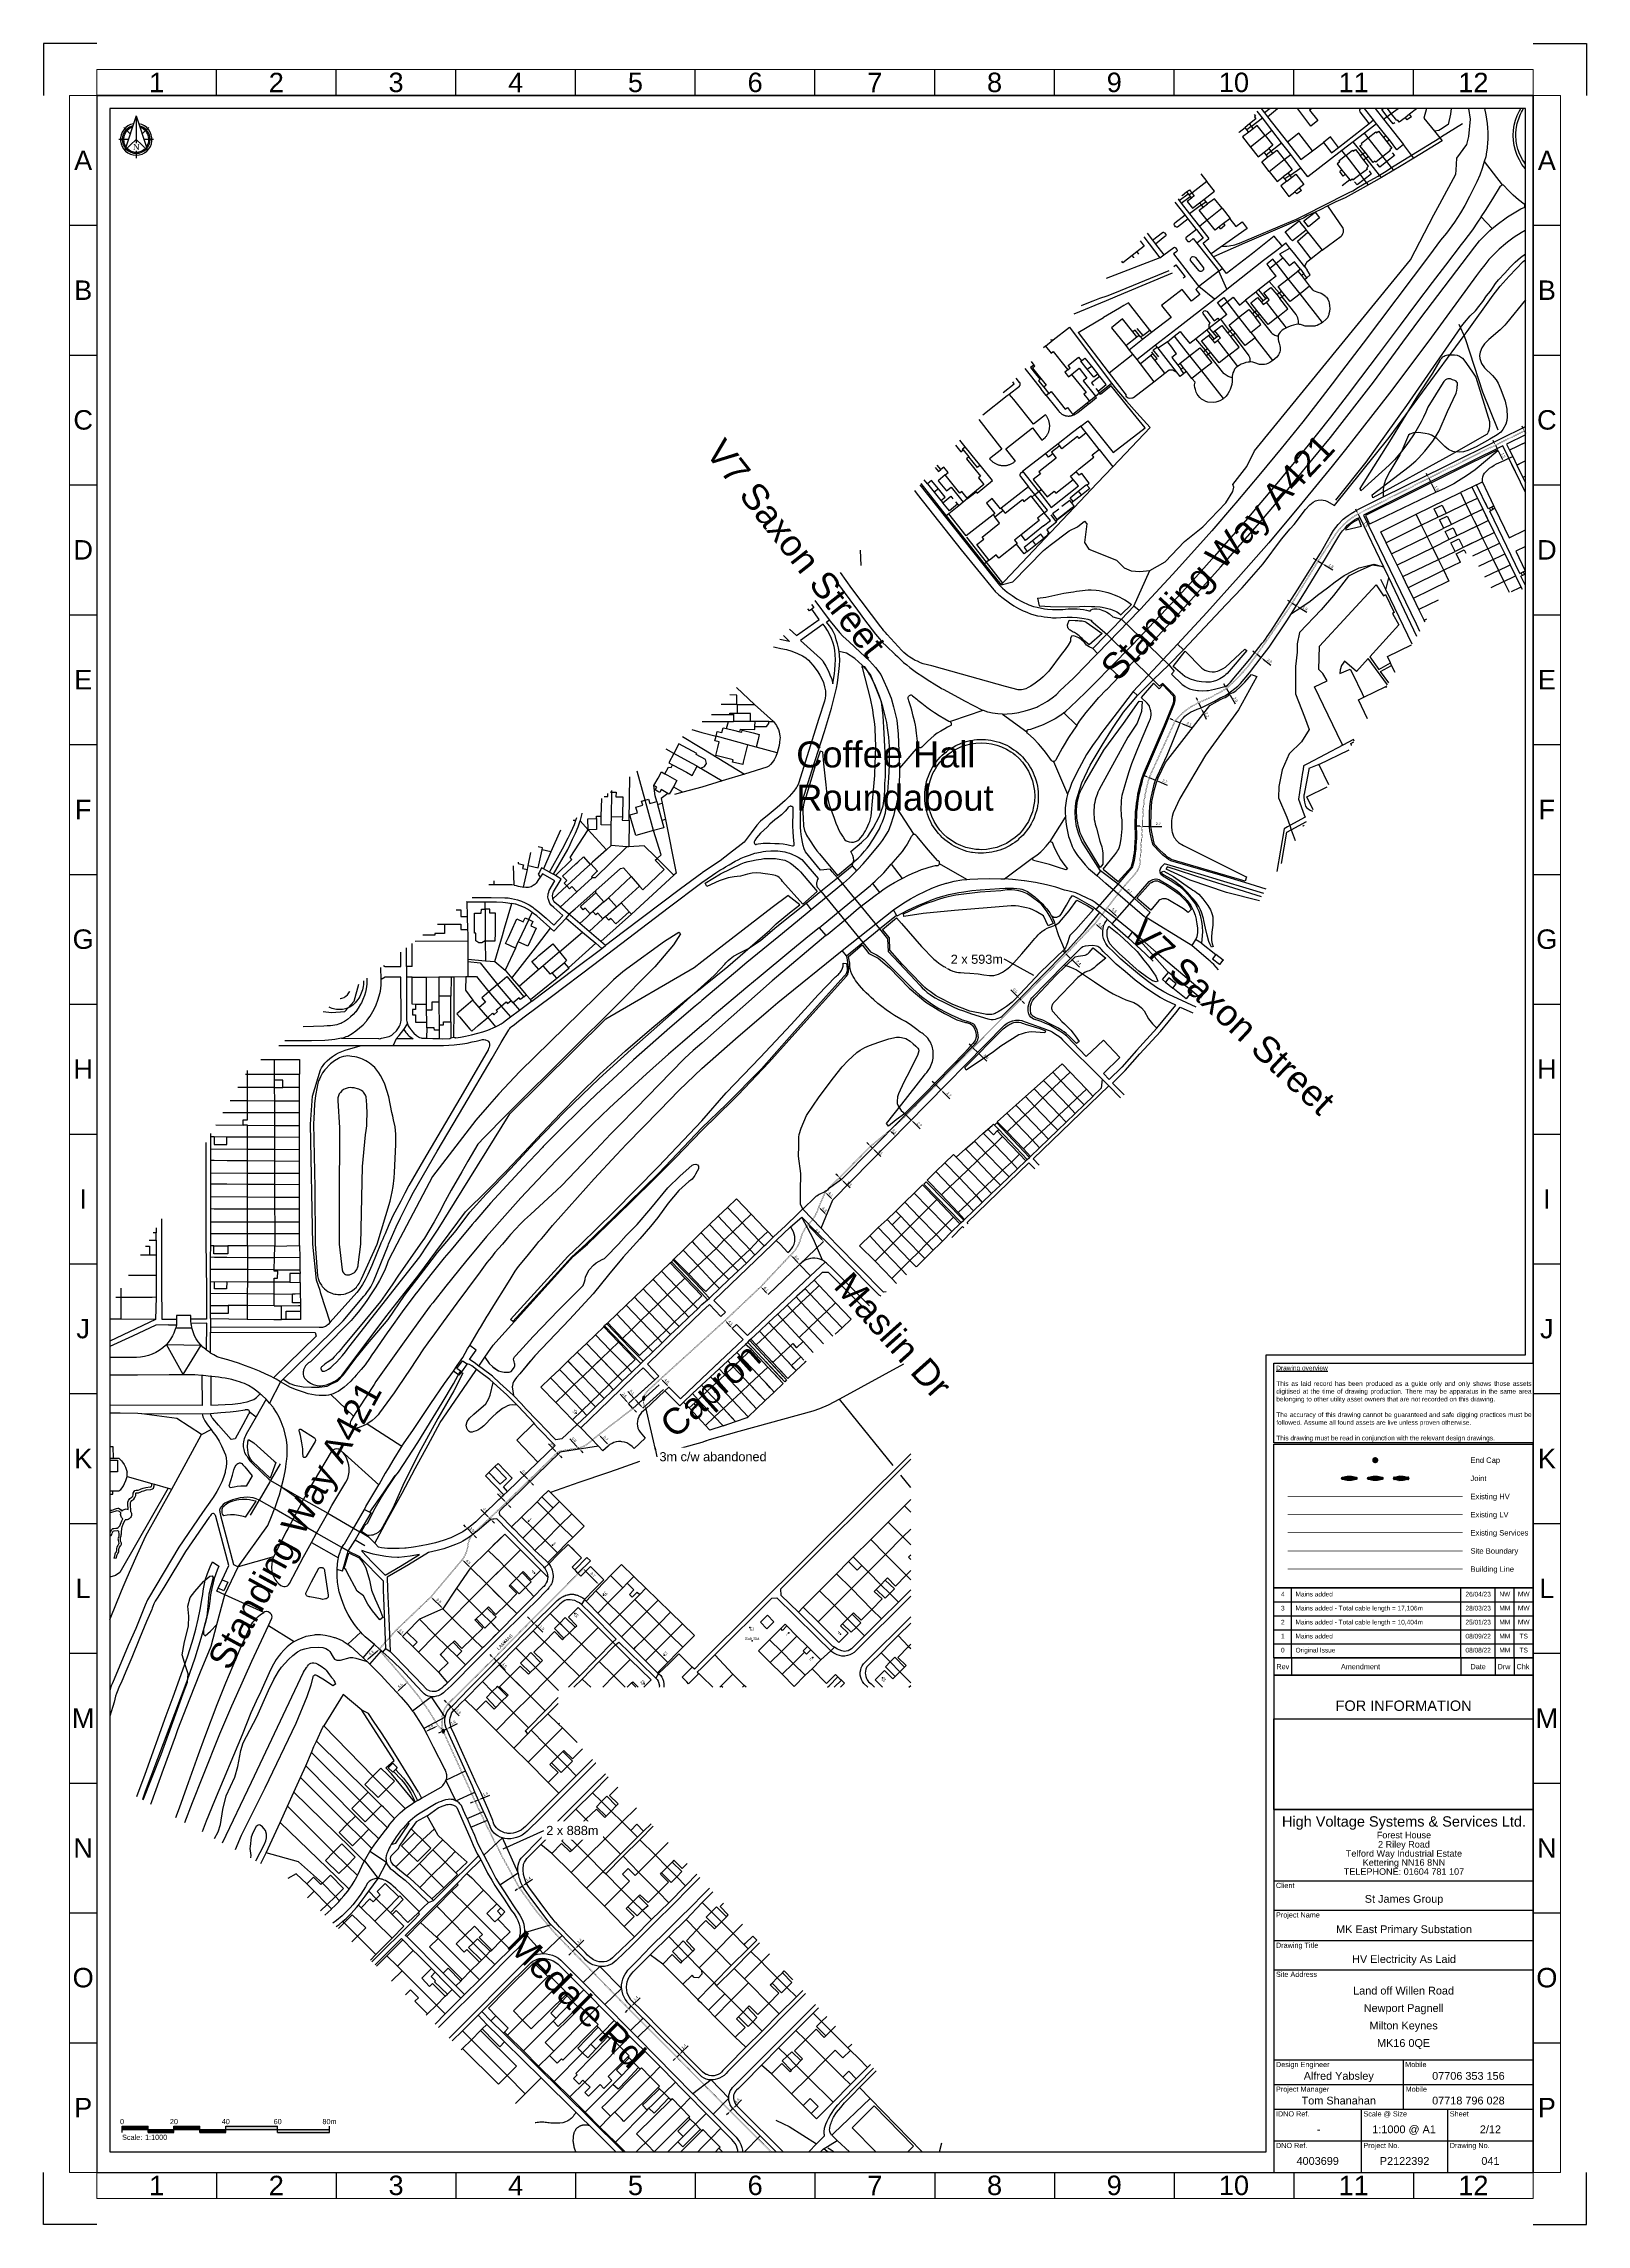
# Paper-space layout 'Sheet 2' of a CAD drawing. Header units: millimetres. Extents: x -20 to 575, y -20 to 821.
# The model-space entities are those that its viewports show. They can reach past a viewport. Long polylines and large blocks are cut down to what shows.
import ezdxf
from ezdxf import colors
from ezdxf.entities.mleader import LeaderData, LeaderLine
from ezdxf.enums import TextEntityAlignment as Align
from ezdxf.math import Vec2, Vec3

# ---------------------------------------------------------------- set-up
doc = ezdxf.new("R2010")
doc.units = ezdxf.units.MM
doc.header["$LTSCALE"] = 0.25
doc.linetypes.add('DASHED', pattern=[19.05, 12.7, -6.35])
doc.linetypes.add('DASHED2', pattern=[9.525, 6.35, -3.175])
for name, color, linetype in [('00 Text', 7, 'Continuous'), ('E HVSS As Laid Dimensions', 30, 'Continuous'), ('E HVSS As Laid HV', 10, 'Continuous'), ('E HVSS As Laid LV', 90, 'Continuous'), ('E HVSS As Laid LV Services', 5, 'DASHED'), ('E HVSS Proposed HV', 10, 'Continuous'), ('G HVSS Text', 7, 'Continuous'), ('X HVSS Building Outline', 130, 'Continuous'), ('X HVSS Site Background', 8, 'Continuous'), ('X HVSS Site Outline', 210, 'Continuous'), ('Z HVSS BORDER', 7, 'Continuous'), ('Z HVSS Drawing Border', 7, 'Continuous'), ('Z HVSS Legend', 7, 'Continuous')]:
    doc.layers.add(name, color=color, linetype=linetype)
doc.layers.add('Z HVSS V PORT', color=9, linetype='Continuous', plot=False)
doc.styles.add('95EE9FB2-FF71-4954-AD40-E1', font='arial.ttf', dxfattribs={"height": 0.2})
doc.styles.add('Arial', font='arial.ttf')
doc.styles.add('North', font='CENTURY.TTF', dxfattribs={"height": 2.4})
doc.styles.get("Standard").update_dxf_attribs({"font": 'arial.ttf'})
doc.dimstyles.new('HVSS AsLaid', dxfattribs={"dimtxt": 1, "dimasz": 1, "dimexe": 0, "dimexo": 0, "dimgap": 0.5, "dimtad": 1, "dimdec": 1, "dimzin": 1, "dimdsep": 46, "dimtxsty": 'Arial', "dimcen": 0.09, "dimadec": 0, "dimazin": 0, "dimtfac": 1, "dimtdec": 1, "dimtmove": 0, "dimatfit": 3, "dimfxl": 1, "dimtolj": 1, "dimtzin": 0, "dimarcsym": 0})
picture_1 = doc.add_image_def('image1.jpg', size_in_pixel=(703, 246))

# ---------------------------------------------------------------- blocks, each defined once
blk = doc.blocks.new('HVSS_ADDRESS')
at = {"layer": 'Z HVSS BORDER', "color": 7, "linetype": 'Continuous'}
for s, height, p in [('High Voltage Systems & Services Ltd.', 2, (0.08, 3.57)), ('Forest House', 1.25, (0.08, 1.32)), ('2 Riley Road', 1.25, (0.08, -0.47)), ('Telford Way Industrial Estate', 1.25, (0.08, -2.22)), ('Kettering NN16 8NN', 1.25, (0.08, -3.97)), ('TELEPHONE: 01604 781 107', 1.25, (0.08, -5.72))]:
    blk.add_text(s, height=height, dxfattribs=at).set_placement(p, align=Align.CENTER)
blk = doc.blocks.new('*T302')
at = {"layer": 'Defpoints', "color": 8, "linetype": 'ByBlock', "lineweight": 0, "transparency": 16777216}
for p, q in [((0, 10), (554, 10)), ((0, 0), (0, 10)), ((554, 0), (554, 10))]:
    blk.add_line(p, q, dxfattribs=at)
at = {"layer": 'Z HVSS BORDER', "color": 0, "linetype": 'ByBlock', "lineweight": -2, "transparency": 16777216}
for p, q in [((46.17, 0), (46.17, 10)), ((92.33, 0), (92.33, 10)), ((138.5, 0), (138.5, 10)), ((184.67, 0), (184.67, 10)), ((230.83, 0), (230.83, 10)), ((277, 0), (277, 10)), ((323.17, 0), (323.17, 10)), ((369.33, 0), (369.33, 10)), ((415.5, 0), (415.5, 10)), ((461.67, 0), (461.67, 10)), ((507.83, 0), (507.83, 10)), ((0, 0), (554, 0))]:
    blk.add_line(p, q, dxfattribs=at)
at = {"layer": 'Z HVSS BORDER', "color": 0, "transparency": 16777216, "char_height": 7.5, "width": 46.1667, "attachment_point": 5}
for s, insert in [('1', (23.08, 5)), ('2', (69.25, 5)), ('3', (115.42, 5)), ('4', (161.58, 5)), ('5', (207.75, 5)), ('6', (253.92, 5)), ('7', (300.08, 5)), ('8', (346.25, 5)), ('9', (392.42, 5)), ('10', (438.58, 5)), ('11', (484.75, 5)), ('12', (530.92, 5))]:
    blk.add_mtext(s, dxfattribs=dict(at, insert=insert))
blk = doc.blocks.new('*T303')
at = {"layer": 'Defpoints', "color": 8, "linetype": 'ByBlock', "lineweight": 0, "transparency": 16777216}
for p, q in [((0, 0), (10.5, 0)), ((0, 0), (0, -801)), ((0, -801), (10.5, -801))]:
    blk.add_line(p, q, dxfattribs=at)
at = {"layer": 'Z HVSS BORDER', "color": 0, "linetype": 'ByBlock', "lineweight": -2, "transparency": 16777216}
for p, q in [((10.5, 0), (10.5, -801)), ((0, -50.0625), (10.5, -50.0625)), ((0, -100.125), (10.5, -100.125)), ((0, -150.1875), (10.5, -150.1875)), ((0, -200.25), (10.5, -200.25)), ((0, -250.3125), (10.5, -250.3125)), ((0, -300.375), (10.5, -300.375)), ((0, -350.4375), (10.5, -350.4375)), ((0, -400.5), (10.5, -400.5)), ((0, -450.5625), (10.5, -450.5625)), ((0, -500.625), (10.5, -500.625)), ((0, -550.6875), (10.5, -550.6875)), ((0, -600.75), (10.5, -600.75)), ((0, -650.8125), (10.5, -650.8125)), ((0, -700.875), (10.5, -700.875)), ((0, -750.9375), (10.5, -750.9375))]:
    blk.add_line(p, q, dxfattribs=at)
at = {"layer": 'Z HVSS BORDER', "color": 0, "transparency": 16777216, "char_height": 7.5, "width": 7.5, "attachment_point": 5}
for s, insert in [('A', (5.25, -25.03125)), ('B', (5.25, -75.09375)), ('C', (5.25, -125.15625)), ('D', (5.25, -175.21875)), ('E', (5.25, -225.28125)), ('F', (5.25, -275.34375)), ('G', (5.25, -325.40625)), ('H', (5.25, -375.46875)), ('I', (5.25, -425.53125)), ('J', (5.25, -475.59375)), ('K', (5.25, -525.65625)), ('L', (5.25, -575.71875)), ('M', (5.25, -625.78125)), ('N', (5.25, -675.84375)), ('O', (5.25, -725.90625)), ('P', (5.25, -775.96875))]:
    blk.add_mtext(s, dxfattribs=dict(at, insert=insert))
blk = doc.blocks.new('*T304')
at = {"layer": 'Defpoints', "color": 8, "linetype": 'ByBlock', "lineweight": 0, "transparency": 16777216}
for p, q in [((0, 0), (10.5, 0)), ((10.5, 0), (10.5, -801)), ((0, -801), (10.5, -801))]:
    blk.add_line(p, q, dxfattribs=at)
at = {"layer": 'Z HVSS BORDER', "color": 0, "linetype": 'ByBlock', "lineweight": -2, "transparency": 16777216}
for p, q in [((0, 0), (0, -801)), ((0, -50.0625), (10.5, -50.0625)), ((0, -100.125), (10.5, -100.125)), ((0, -150.1875), (10.5, -150.1875)), ((0, -200.25), (10.5, -200.25)), ((0, -250.3125), (10.5, -250.3125)), ((0, -300.375), (10.5, -300.375)), ((0, -350.4375), (10.5, -350.4375)), ((0, -400.5), (10.5, -400.5)), ((0, -450.5625), (10.5, -450.5625)), ((0, -500.625), (10.5, -500.625)), ((0, -550.6875), (10.5, -550.6875)), ((0, -600.75), (10.5, -600.75)), ((0, -650.8125), (10.5, -650.8125)), ((0, -700.875), (10.5, -700.875)), ((0, -750.9375), (10.5, -750.9375))]:
    blk.add_line(p, q, dxfattribs=at)
at = {"layer": 'Z HVSS BORDER', "color": 0, "transparency": 16777216, "char_height": 7.5, "width": 7.5, "attachment_point": 5}
for s, insert in [('A', (5.25, -25.03125)), ('B', (5.25, -75.09375)), ('C', (5.25, -125.15625)), ('D', (5.25, -175.21875)), ('E', (5.25, -225.28125)), ('F', (5.25, -275.34375)), ('G', (5.25, -325.40625)), ('H', (5.25, -375.46875)), ('I', (5.25, -425.53125)), ('J', (5.25, -475.59375)), ('K', (5.25, -525.65625)), ('L', (5.25, -575.71875)), ('M', (5.25, -625.78125)), ('N', (5.25, -675.84375)), ('O', (5.25, -725.90625)), ('P', (5.25, -775.96875))]:
    blk.add_mtext(s, dxfattribs=dict(at, insert=insert))
blk = doc.blocks.new('*T305')
at = {"layer": 'Defpoints', "color": 8, "linetype": 'ByBlock', "lineweight": 0, "transparency": 16777216}
for p, q in [((0, 0), (0, -10)), ((554, 0), (554, -10)), ((0, -10), (554, -10))]:
    blk.add_line(p, q, dxfattribs=at)
at = {"layer": 'Z HVSS BORDER', "color": 0, "linetype": 'ByBlock', "lineweight": -2, "transparency": 16777216}
for p, q in [((0, 0), (554, 0)), ((46.17, 0), (46.17, -10)), ((92.33, 0), (92.33, -10)), ((138.5, 0), (138.5, -10)), ((184.67, 0), (184.67, -10)), ((230.83, 0), (230.83, -10)), ((277, 0), (277, -10)), ((323.17, 0), (323.17, -10)), ((369.33, 0), (369.33, -10)), ((415.5, 0), (415.5, -10)), ((461.67, 0), (461.67, -10)), ((507.83, 0), (507.83, -10))]:
    blk.add_line(p, q, dxfattribs=at)
at = {"layer": 'Z HVSS BORDER', "color": 0, "transparency": 16777216, "char_height": 7.5, "width": 46.1667, "attachment_point": 5}
for s, insert in [('1', (23.08, -5)), ('2', (69.25, -5)), ('3', (115.42, -5)), ('4', (161.58, -5)), ('5', (207.75, -5)), ('6', (253.92, -5)), ('7', (300.08, -5)), ('8', (346.25, -5)), ('9', (392.42, -5)), ('10', (438.58, -5)), ('11', (484.75, -5)), ('12', (530.92, -5))]:
    blk.add_mtext(s, dxfattribs=dict(at, insert=insert))
blk = doc.blocks.new('A1P')
at = {"layer": 'Z HVSS BORDER'}
for points in [[(0, 821), (-20.5, 821), (-20.5, 801)], [(554, 821), (574.5, 821), (574.5, 801)], [(0, -20), (-20.5, -20), (-20.5, 0)], [(554, -20), (574.5, -20), (574.5, 0)]]:
    blk.add_lwpolyline(points, dxfattribs=at)
blk.add_lwpolyline([(554, 0), (554, 801), (0, 801), (0, 0)], close=True, dxfattribs=at)
for name, p in [('*T302', (0, 801)), ('*T303', (-10.5, 801)), ('*T304', (554, 801)), ('*T305', (0, 0))]:
    blk.add_blockref(name, p)
blk = doc.blocks.new('Tom Shanahan')
at = {"layer": 'Z HVSS BORDER', "style": 'Arial'}
for s, p in [('Tom Shanahan', (-25, -6.17)), ('07718 796 028', (25, -6.17))]:
    blk.add_text(s, height=3, dxfattribs=at).set_placement(p, align=Align.MIDDLE_CENTER)
blk = doc.blocks.new('James Desilva')
at = {"layer": 'Z HVSS BORDER', "style": 'Arial'}
for s, p in [('James Desilva', (-25, -6)), ('07469 713 503', (25, -6))]:
    blk.add_text(s, height=3, dxfattribs=at).set_placement(p, align=Align.MIDDLE_CENTER)
blk = doc.blocks.new('Richard Parkes')
at = {"layer": 'Z HVSS BORDER', "style": 'Arial'}
for s, p in [('Richard Parkes', (-25, -6)), ('07851 190 301', (25, -6))]:
    blk.add_text(s, height=3, dxfattribs=at).set_placement(p, align=Align.MIDDLE_CENTER)
blk = doc.blocks.new('Darren Smith')
at = {"layer": 'Z HVSS BORDER', "style": 'Arial'}
for s, p in [('Darren Smith', (-25, -6)), ('07719 513 737', (25, -6))]:
    blk.add_text(s, height=3, dxfattribs=at).set_placement(p, align=Align.MIDDLE_CENTER)
blk = doc.blocks.new('Elec-001')
at = {"layer": 'Z HVSS BORDER', "style": 'Arial'}
for s, p in [('Electrical Design', (-50, 82)), ('001', (-17, 4))]:
    blk.add_text(s, height=3, dxfattribs=at).set_placement(p, align=Align.MIDDLE_CENTER)
blk = doc.blocks.new('Elec-010')
at = {"layer": 'Z HVSS BORDER', "style": 'Arial'}
for s, p in [('Cable Route Plan', (-50, 82)), ('010', (-17, 4))]:
    blk.add_text(s, height=3, dxfattribs=at).set_placement(p, align=Align.MIDDLE_CENTER)
blk = doc.blocks.new('CS-110')
at = {"layer": 'Z HVSS BORDER', "style": 'Arial'}
for s, p in [('Combined Services Drawing', (-50, 82)), ('110', (-17, 4))]:
    blk.add_text(s, height=3, dxfattribs=at).set_placement(p, align=Align.MIDDLE_CENTER)
blk = doc.blocks.new('Elec-030(Meter)')
at = {"layer": 'Z HVSS BORDER', "style": 'Arial'}
for s, p in [('Meter Room Layout', (-50, 82)), ('030', (-17, 4))]:
    blk.add_text(s, height=3, dxfattribs=at).set_placement(p, align=Align.MIDDLE_CENTER)
blk = doc.blocks.new('Elec-030(Riser)')
at = {"layer": 'Z HVSS BORDER', "style": 'Arial'}
for s, p in [('Riser Layouts', (-50, 82)), ('030', (-17, 4))]:
    blk.add_text(s, height=3, dxfattribs=at).set_placement(p, align=Align.MIDDLE_CENTER)
blk = doc.blocks.new('Elec-040')
at = {"layer": 'Z HVSS BORDER', "style": 'Arial'}
for s, p in [('LV Electricity As Laid', (-50, 82)), ('040', (-17, 4))]:
    blk.add_text(s, height=3, dxfattribs=at).set_placement(p, align=Align.MIDDLE_CENTER)
blk = doc.blocks.new('Elec-041')
at = {"layer": 'Z HVSS BORDER', "style": 'Arial'}
for s, p in [('HV Electricity As Laid', (-49.83, 82.31)), ('041', (-16.51, 4.46))]:
    blk.add_text(s, height=3, dxfattribs=at).set_placement(p, align=Align.MIDDLE_CENTER)
blk = doc.blocks.new('Daniel Scott')
at = {"layer": 'Z HVSS BORDER', "style": 'Arial'}
for s, p in [('Daniel Scott', (-25, -6)), ('07701 371 001', (25, -6))]:
    blk.add_text(s, height=3, dxfattribs=at).set_placement(p, align=Align.MIDDLE_CENTER)
blk = doc.blocks.new('Gas-201')
at = {"layer": 'Z HVSS BORDER', "style": 'Arial'}
for s, p in [('Gas Design', (-50, 82)), ('201', (-17, 4))]:
    blk.add_text(s, height=3, dxfattribs=at).set_placement(p, align=Align.MIDDLE_CENTER)
blk = doc.blocks.new('Gas-210')
at = {"layer": 'Z HVSS BORDER', "style": 'Arial'}
for s, p in [('Gas Pipe Route Plan', (-50, 82)), ('210', (-17, 4))]:
    blk.add_text(s, height=3, dxfattribs=at).set_placement(p, align=Align.MIDDLE_CENTER)
blk = doc.blocks.new('Gas-220')
at = {"layer": 'Z HVSS BORDER', "style": 'Arial'}
for s, p in [('PRI Base Detail', (-50, 82)), ('220', (-17, 4))]:
    blk.add_text(s, height=3, dxfattribs=at).set_placement(p, align=Align.MIDDLE_CENTER)
blk = doc.blocks.new('Gas-230(meter)')
at = {"layer": 'Z HVSS BORDER', "style": 'Arial'}
for s, p in [('Meter Room Layout', (-50, 82)), ('230', (-17, 4))]:
    blk.add_text(s, height=3, dxfattribs=at).set_placement(p, align=Align.MIDDLE_CENTER)
blk = doc.blocks.new('Gas-230(Riser)')
at = {"layer": 'Z HVSS BORDER', "style": 'Arial'}
for s, p in [('Riser Layout', (-50, 82)), ('230', (-17, 4))]:
    blk.add_text(s, height=3, dxfattribs=at).set_placement(p, align=Align.MIDDLE_CENTER)
blk = doc.blocks.new('Gas-240')
at = {"layer": 'Z HVSS BORDER', "style": 'Arial'}
for s, p in [('Gas As Laid', (-50, 82)), ('240', (-17, 4))]:
    blk.add_text(s, height=3, dxfattribs=at).set_placement(p, align=Align.MIDDLE_CENTER)
blk = doc.blocks.new('Gas-241')
at = {"layer": 'Z HVSS BORDER', "style": 'Arial'}
for s, p in [('CSEP As Laid', (-50, 82)), ('241', (-17, 4))]:
    blk.add_text(s, height=3, dxfattribs=at).set_placement(p, align=Align.MIDDLE_CENTER)
blk = doc.blocks.new('Wat-310')
at = {"layer": 'Z HVSS BORDER', "style": 'Arial'}
for s, p in [('Pipe Route Plan', (-50, 82)), ('310', (-17, 4))]:
    blk.add_text(s, height=3, dxfattribs=at).set_placement(p, align=Align.MIDDLE_CENTER)
blk = doc.blocks.new('Wat-310(GA)')
at = {"layer": 'Z HVSS BORDER', "style": 'Arial'}
for s, p in [('General Arrangement', (-50, 82)), ('310', (-17, 4))]:
    blk.add_text(s, height=3, dxfattribs=at).set_placement(p, align=Align.MIDDLE_CENTER)
blk = doc.blocks.new('Elec-010(Sub)')
at = {"layer": 'Z HVSS BORDER', "style": 'Arial'}
for s, p in [('Substation Location & Cable Route Plan', (-50, 82)), ('010', (-17, 4))]:
    blk.add_text(s, height=3, dxfattribs=at).set_placement(p, align=Align.MIDDLE_CENTER)
blk = doc.blocks.new('Gas-201(SLD)')
at = {"layer": 'Z HVSS BORDER', "style": 'Arial'}
for s, p in [('Single Line Diagram', (-50, 82)), ('201', (-17, 4))]:
    blk.add_text(s, height=3, dxfattribs=at).set_placement(p, align=Align.MIDDLE_CENTER)
blk = doc.blocks.new('Gas-210(GA)')
at = {"layer": 'Z HVSS BORDER', "style": 'Arial'}
for s, p in [('General Arrangement', (-50, 82)), ('210', (-17, 4))]:
    blk.add_text(s, height=3, dxfattribs=at).set_placement(p, align=Align.MIDDLE_CENTER)
blk = doc.blocks.new('Tel-410')
at = {"layer": 'Z HVSS BORDER', "style": 'Arial'}
for s, p in [('Duct Route Plan', (-50, 82)), ('410', (-17, 4))]:
    blk.add_text(s, height=3, dxfattribs=at).set_placement(p, align=Align.MIDDLE_CENTER)
blk = doc.blocks.new('Tel-410(GA)')
at = {"layer": 'Z HVSS BORDER', "style": 'Arial'}
for s, p in [('General Arrangement', (-50, 82)), ('410', (-17, 4))]:
    blk.add_text(s, height=3, dxfattribs=at).set_placement(p, align=Align.MIDDLE_CENTER)
blk = doc.blocks.new('M.Buckby')
at = {"layer": 'Z HVSS BORDER', "style": 'Arial'}
for s, p in [('Mark Buckby', (-25, -6)), ('07730 685 216', (25, -6))]:
    blk.add_text(s, height=3, dxfattribs=at).set_placement(p, align=Align.MIDDLE_CENTER)
blk = doc.blocks.new('Andy Billings')
at = {"layer": 'Z HVSS BORDER', "style": 'Arial'}
for s, p in [('Andy Billings', (-25, -6)), ('01604 781 107', (25, -6))]:
    blk.add_text(s, height=3, dxfattribs=at).set_placement(p, align=Align.MIDDLE_CENTER)
blk = doc.blocks.new('Jonny Linnell')
at = {"layer": 'Z HVSS BORDER', "style": 'Arial'}
for s, p in [('Jonny Linnell', (-25, -6)), ('07719 531 605', (25, -6))]:
    blk.add_text(s, height=3, dxfattribs=at).set_placement(p, align=Align.MIDDLE_CENTER)
blk = doc.blocks.new('Elec-010(CRP & ED)')
at = {"layer": 'Z HVSS BORDER', "style": 'Arial'}
for s, p in [('Cable Route Plan & Electrical Design', (-50, 82)), ('010', (-17, 4))]:
    blk.add_text(s, height=3, dxfattribs=at).set_placement(p, align=Align.MIDDLE_CENTER)
blk = doc.blocks.new('Elec-031')
at = {"layer": 'Z HVSS BORDER', "style": 'Arial'}
for s, p in [('Laterals Layout', (-50, 82)), ('031', (-17, 4))]:
    blk.add_text(s, height=3, dxfattribs=at).set_placement(p, align=Align.MIDDLE_CENTER)
blk = doc.blocks.new('Alfred Yabsley')
at = {"layer": 'Z HVSS BORDER', "style": 'Arial'}
for s, p in [('Alfred Yabsley', (-25, -6.17)), ('07706 353 156', (25, -6.17))]:
    blk.add_text(s, height=3, dxfattribs=at).set_placement(p, align=Align.MIDDLE_CENTER)
blk = doc.blocks.new('Callum Coulthard')
at = {"layer": 'Z HVSS BORDER', "style": 'Arial'}
for s, p in [('Callum Coulthard', (-25, -6)), ('07719 532 465', (25, -6))]:
    blk.add_text(s, height=3, dxfattribs=at).set_placement(p, align=Align.MIDDLE_CENTER)
blk = doc.blocks.new('Joe Black')
at = {"layer": 'Z HVSS BORDER', "style": 'Arial'}
for s, p in [('Joe Black', (-25, -6)), ('07596 855 257', (25, -6))]:
    blk.add_text(s, height=3, dxfattribs=at).set_placement(p, align=Align.MIDDLE_CENTER)
blk = doc.blocks.new('Cameron Bellamy')
at = {"layer": 'Z HVSS BORDER', "style": 'Arial'}
for s, p in [('Cameron Bellamy', (-25, -6)), ('07821 640 456', (25, -6))]:
    blk.add_text(s, height=3, dxfattribs=at).set_placement(p, align=Align.MIDDLE_CENTER)
blk = doc.blocks.new('Manu Mathew')
at = {"layer": 'Z HVSS BORDER', "style": 'Arial'}
for s, p in [('Manu Mathew', (-25, -6)), ('07548 833 134', (25, -6))]:
    blk.add_text(s, height=3, dxfattribs=at).set_placement(p, align=Align.MIDDLE_CENTER)
blk = doc.blocks.new('Prakash Halai')
at = {"layer": 'Z HVSS BORDER', "style": 'Arial'}
for s, p in [('Prakash Halai', (-25, -6)), ('07874 870 179', (25, -6))]:
    blk.add_text(s, height=3, dxfattribs=at).set_placement(p, align=Align.MIDDLE_CENTER)
blk = doc.blocks.new('Nikita Wells')
at = {"layer": 'Z HVSS BORDER', "style": 'Arial'}
for s, p in [('Nikita Wells', (-25, -6)), ('07394 565 992', (25, -6))]:
    blk.add_text(s, height=3, dxfattribs=at).set_placement(p, align=Align.MIDDLE_CENTER)
blk = doc.blocks.new('Pete Stait')
at = {"layer": 'Z HVSS BORDER', "style": 'Arial'}
for s, p in [('Pete Stait', (-25, -6)), ('07821 655 700', (25, -6))]:
    blk.add_text(s, height=3, dxfattribs=at).set_placement(p, align=Align.MIDDLE_CENTER)
blk = doc.blocks.new('Andrew Mcdonald')
at = {"layer": 'Z HVSS BORDER', "style": 'Arial'}
for s, p in [('Andrew Mcdonald', (-25, -6)), ('07541 622 508', (25, -6))]:
    blk.add_text(s, height=3, dxfattribs=at).set_placement(p, align=Align.MIDDLE_CENTER)
blk = doc.blocks.new('Elliot Hanney')
at = {"layer": 'Z HVSS BORDER', "style": 'Arial'}
for s, p in [('Elliot Hanney', (-25, -6)), ('07548 838 740', (25, -6))]:
    blk.add_text(s, height=3, dxfattribs=at).set_placement(p, align=Align.MIDDLE_CENTER)
blk = doc.blocks.new('Jim Theobald')
at = {"layer": 'Z HVSS BORDER', "style": 'Arial'}
for s, p in [('Jim Theobald', (-25, -6)), ('07548 838 738', (25, -6))]:
    blk.add_text(s, height=3, dxfattribs=at).set_placement(p, align=Align.MIDDLE_CENTER)
blk = doc.blocks.new('John Leite')
at = {"layer": 'Z HVSS BORDER', "style": 'Arial'}
for s, p in [('John Leite', (-25, -6)), ('07874 878 505', (25, -6))]:
    blk.add_text(s, height=3, dxfattribs=at).set_placement(p, align=Align.MIDDLE_CENTER)
blk = doc.blocks.new('Marcus Williams')
at = {"layer": 'Z HVSS BORDER', "style": 'Arial'}
for s, p in [('Marcus Williams', (-25, -6)), ('07706 334 635', (25, -6))]:
    blk.add_text(s, height=3, dxfattribs=at).set_placement(p, align=Align.MIDDLE_CENTER)
blk = doc.blocks.new('Mark Bidwell')
at = {"layer": 'Z HVSS BORDER', "style": 'Arial'}
for s, p in [('Mark Bidwell', (-25, -6)), ('07566 790 128', (25, -6))]:
    blk.add_text(s, height=3, dxfattribs=at).set_placement(p, align=Align.MIDDLE_CENTER)
blk = doc.blocks.new('Matt Buxton')
at = {"layer": 'Z HVSS BORDER', "style": 'Arial'}
for s, p in [('Matt Buxton', (-25, -6)), ('07548 830 362', (25, -6))]:
    blk.add_text(s, height=3, dxfattribs=at).set_placement(p, align=Align.MIDDLE_CENTER)
blk = doc.blocks.new('Mike Turner')
at = {"layer": 'Z HVSS BORDER', "style": 'Arial'}
for s, p in [('Mike Turner', (-25, -6)), ('07596 857 914', (25, -6))]:
    blk.add_text(s, height=3, dxfattribs=at).set_placement(p, align=Align.MIDDLE_CENTER)
blk = doc.blocks.new('Rachel Nead')
at = {"layer": 'Z HVSS BORDER', "style": 'Arial'}
for s, p in [('Rachel Nead', (-25, -6)), ('07719 512 511', (25, -6))]:
    blk.add_text(s, height=3, dxfattribs=at).set_placement(p, align=Align.MIDDLE_CENTER)
blk = doc.blocks.new('*U1663')
at = {"layer": 'Z HVSS BORDER'}
for points in [[(554, 198.45), (454, 198.45)], [(554, 198.45), (454, 198.45)], [(454, 198.45), (454, 0)], [(460.83, 198.45), (460.83, 191.74)], [(526.14, 198.45), (526.14, 191.74)], [(539.37, 198.45), (539.37, 191.74)], [(546.68, 198.45), (546.68, 191.74)], [(454, 191.74), (554, 191.74)], [(554, 191.74), (454, 191.74)], [(454, 175.01), (554, 175.01)], [(454, 140.01), (554, 140.01)], [(454, 112.49), (554, 112.49)], [(454, 101.12), (554, 101.12)], [(454, 89.43), (554, 89.43)], [(454, 78.23), (554, 78.23)], [(454, 43.44), (554, 43.44)], [(504, 24.41), (504, 43.44)], [(454, 33.92), (554, 33.92)], [(454, 24.41), (554, 24.41)], [(487.73, 0), (487.73, 24.41)], [(521.03, 0), (521.03, 24.41)], [(454, 12.2), (554, 12.2)]]:
    blk.add_lwpolyline(points, dxfattribs=at)
at = {"color": 63, "true_color": 0xbada55}
blk.add_blockref('A1P', (0, 0), dxfattribs=at)
for name, p, xscale, yscale, zscale in [('Wat-310(GA)', (454, 89.43), 9.99999999976335e-06, 9.99999999976335e-06, 9.99999999976335e-06), ('Elec-010(Sub)', (454, 89.43), 9.99999999976335e-06, 9.99999999976335e-06, 9.99999999976335e-06), ('Gas-201(SLD)', (454, 89.43), 9.99999999976335e-06, 9.99999999976335e-06, 9.99999999976335e-06), ('Gas-210(GA)', (454, 89.43), 9.99999999976335e-06, 9.99999999976335e-06, 9.99999999976335e-06), ('Tel-410', (454, 89.43), 9.99999999976335e-06, 9.99999999976335e-06, 9.99999999976335e-06), ('Tel-410(GA)', (454, 89.43), 9.99999999976335e-06, 9.99999999976335e-06, 9.99999999976335e-06), ('Elec-010(CRP & ED)', (454, 89.43), 9.999999999763987e-06, 9.999999999763987e-06, 9.999999999763987e-06), ('Elec-031', (454, 89.43), 9.99999999976335e-06, 9.99999999976335e-06, 9.99999999976335e-06), ('Jonny Linnell', (454, 43.44), 1.999999999952834e-05, 1.999999999952834e-05, 1.999999999952834e-05), ('Andy Billings', (504, 43.44), 1.999999999952633e-05, 1.999999999952633e-05, 1.999999999952633e-05)]:
    blk.add_blockref(name, p, dxfattribs=dict(at, xscale=xscale, yscale=yscale, zscale=zscale))
for name, p, xscale, yscale, zscale in [('Andrew Mcdonald', (454, 43.44), 1.99999999995267e-05, 1.99999999995267e-05, 1.99999999995267e-05), ('Elliot Hanney', (454, 43.44), 1.99999999995267e-05, 1.99999999995267e-05, 1.99999999995267e-05), ('Jim Theobald', (454, 43.44), 1.999999999952843e-05, 1.999999999952843e-05, 1.999999999952843e-05), ('John Leite', (454, 43.44), 1.999999999952843e-05, 1.999999999952843e-05, 1.999999999952843e-05), ('Marcus Williams', (454, 43.44), 1.999999999952843e-05, 1.999999999952843e-05, 1.999999999952843e-05), ('Mark Bidwell', (454, 43.44), 3.99999999981068e-10, 3.99999999981068e-10, 3.99999999981068e-10), ('Matt Buxton', (454, 43.44), 1.999999999952843e-05, 1.999999999952843e-05, 1.999999999952843e-05), ('Mike Turner', (454, 43.44), 1.999999999952843e-05, 1.999999999952843e-05, 1.999999999952843e-05), ('Rachel Nead', (454, 43.44), 1.999999999952843e-05, 1.999999999952843e-05, 1.999999999952843e-05), ('Callum Coulthard', (504, 43.44), 1.999999999952633e-05, 1.999999999952633e-05, 1.999999999952633e-05), ('Joe Black', (504, 43.44), 1.99999999995267e-05, 1.99999999995267e-05, 1.99999999995267e-05), ('Cameron Bellamy', (504, 43.44), 1.999999999952633e-05, 1.999999999952633e-05, 1.999999999952633e-05), ('Manu Mathew', (504, 43.44), 1.99999999995267e-05, 1.99999999995267e-05, 1.99999999995267e-05), ('Prakash Halai', (504, 43.44), 1.999999999952633e-05, 1.999999999952633e-05, 1.999999999952633e-05), ('Nikita Wells', (504, 43.44), 1.999999999952633e-05, 1.999999999952633e-05, 1.999999999952633e-05), ('Pete Stait', (504, 43.44), 3.999999999810533e-10, 3.999999999810533e-10, 3.999999999810533e-10)]:
    blk.add_blockref(name, p, dxfattribs=dict(xscale=xscale, yscale=yscale, zscale=zscale))
blk.add_blockref('Alfred Yabsley', (504, 43.44))
at = {"layer": 'Z HVSS BORDER'}
for name, p, xscale, yscale, zscale in [('HVSS_ADDRESS', (503.98, 126.25), 2, 2, 2), ('Elec-001', (454, 89.43), 9.99999999976335e-06, 9.99999999976335e-06, 9.99999999976335e-06), ('Elec-010', (454, 89.43), 9.999999999763987e-06, 9.999999999763987e-06, 9.999999999763987e-06), ('CS-110', (454, 89.43), 9.99999999976335e-06, 9.99999999976335e-06, 9.99999999976335e-06), ('Elec-030(Meter)', (454, 89.43), 9.999999999763987e-06, 9.999999999763987e-06, 9.999999999763987e-06), ('Elec-030(Riser)', (454, 89.43), 9.999999999763987e-06, 9.999999999763987e-06, 9.999999999763987e-06), ('Elec-040', (454, 89.43), 9.999999999763531e-06, 9.999999999763531e-06, 9.999999999763531e-06), ('Gas-201', (454, 89.43), 9.999999999763987e-06, 9.999999999763987e-06, 9.999999999763987e-06), ('Gas-210', (454, 89.43), 9.99999999976335e-06, 9.99999999976335e-06, 9.99999999976335e-06), ('Gas-220', (454, 89.43), 9.999999999763987e-06, 9.999999999763987e-06, 9.999999999763987e-06), ('Gas-230(meter)', (454, 89.43), 9.99999999976335e-06, 9.99999999976335e-06, 9.99999999976335e-06), ('Gas-230(Riser)', (454, 89.43), 9.999999999763987e-06, 9.999999999763987e-06, 9.999999999763987e-06), ('Gas-240', (454, 89.43), 9.99999999976335e-06, 9.99999999976335e-06, 9.99999999976335e-06), ('Gas-241', (454, 89.43), 9.999999999763987e-06, 9.999999999763987e-06, 9.999999999763987e-06), ('Wat-310', (454, 89.43), 9.999999999763987e-06, 9.999999999763987e-06, 9.999999999763987e-06), ('Daniel Scott', (504, 43.44), 1.99999999995267e-05, 1.99999999995267e-05, 1.99999999995267e-05), ('James Desilva', (504, 33.92), 1.999999999952706e-05, 1.999999999952706e-05, 1.999999999952706e-05), ('Richard Parkes', (504, 33.92), 1.999999999952815e-05, 1.999999999952815e-05, 1.999999999952815e-05), ('Darren Smith', (504, 33.92), 1.999999999952815e-05, 1.999999999952815e-05, 1.999999999952815e-05)]:
    blk.add_blockref(name, p, dxfattribs=dict(at, xscale=xscale, yscale=yscale, zscale=zscale))
for name, p in [('Elec-041', (554, 0)), ('Tom Shanahan', (504, 33.92))]:
    blk.add_blockref(name, p, dxfattribs=at)
at = {"layer": 'Z HVSS BORDER', "color": 63, "true_color": 0xbada55, "xscale": 1.999999999952761e-05, "yscale": 1.999999999952761e-05, "zscale": 1.999999999952761e-05}
blk.add_blockref('M.Buckby', (503, 33.92), dxfattribs=at)
at = {"layer": 'Z HVSS BORDER', "style": 'Arial'}
for s, p in [('Rev', (457.42, 195.09)), ('Amendment', (487.37, 195.09)), ('Date', (532.76, 195.09)), ('Drw', (542.73, 195.09)), ('Chk', (550.04, 195.09))]:
    blk.add_text(s, height=2, dxfattribs=at).set_placement(p, align=Align.MIDDLE_CENTER)
at = {"layer": 'Z HVSS BORDER', "color": 90}
blk.add_text('APPROVED FOR CONSTRUCTION', height=0.00004, dxfattribs=at).set_placement((554, 185.03), align=Align.MIDDLE_CENTER)
at = {"layer": 'Z HVSS BORDER', "color": 10}
blk.add_text('NOT FOR CONSTRUCTION', height=0.00004, dxfattribs=at).set_placement((554, 185.03), align=Align.MIDDLE_CENTER)
at = {"layer": 'Z HVSS BORDER'}
blk.add_text('FOR INFORMATION', height=4, dxfattribs=at).set_placement((504, 180.03), align=Align.MIDDLE_CENTER)
at = {"layer": 'Z HVSS BORDER', "style": 'Arial'}
for s, height, p in [('Client', 2, (454.78, 111.71)), ('Project Name', 2, (454.78, 100.35)), ('Drawing Title', 2, (454.78, 88.65)), ('Site Address', 2, (454.78, 77.45)), ('Design Engineer', 2, (454.78, 42.66)), ('Mobile', 2, (504.61, 42.66)), ('Project Manager', 2, (454.78, 33.15)), ('Mobile', 2, (504.78, 33.15)), ('IDNO Ref.', 2, (454.78, 23.63)), ('Scale @ Size', 2, (488.51, 23.63)), ('Sheet', 2, (521.81, 23.63)), ('GT Ref.', 0.0000593, (454, 12.2)), ('IGT Ref.', 0.0000593, (454, 12.2)), ('Water Ref.', 0.0000593, (454, 12.2)), ('DNO Ref.', 2, (454.78, 11.43)), ('Project No.', 2, (488.51, 11.43)), ('Drawing No.', 2, (521.81, 11.43))]:
    blk.add_text(s, height=height, dxfattribs=at).set_placement(p, align=Align.TOP_LEFT)
for tag, height, p in [('CLIENT', 3, (504.17, 105.53)), ('PROJECT_NAME', 3, (504.17, 93.83)), ('DRG_TITLE', 0.00003, (454, 89.43)), ('DRG_NO', 0.00003, (454, 89.43)), ('DESIGN_ENG', 0.00006, (504, 43.44)), ('DE_MOBILE', 0.00006, (504, 43.44)), ('PROJECT_MAN', 0.00006, (504, 33.92)), ('PM_MOBILE', 0.00006, (504, 33.92)), ('IDNO_IGT_REF', 3, (471.25, 16.67)), ('SCALE_SIZE', 3, (504.18, 16.66)), ('SHEET_NO', 3, (537.49, 16.66)), ('DNO_GT_REF', 3, (470.87, 4.46)), ('PROJECT', 3, (504.39, 4.46))]:
    blk.add_attdef(tag, text='', height=height, dxfattribs=at).set_placement(p, align=Align.MIDDLE_CENTER)
for tag, p in [('ADD_1', (504, 68.65)), ('ADD_2', (504, 61.92)), ('ADD_3', (504, 55.18)), ('ADD_4', (504, 48.44))]:
    blk.add_attdef(tag, text='', height=3, dxfattribs=at).set_placement(p, align=Align.CENTER)
image = blk.add_image(picture_1, insert=(454, 140.01), size_in_units=(100, 34.99))
image.dxf.flags = 7
blk = doc.blocks.new('HVSS - North Arrow')
for points in [[(0, 9.13), (-4.38, -4.22)], [(0, 9.13), (0, -7.29)], [(0, 9.13), (4.38, -4.22)], [(-3, 0), (-6.69, 0)], [(-4.82, 4.64), (-2.28, 2.19)], [(0, 0), (-4.38, -4.22)], [(0, 0), (4.38, -4.22)], [(4.82, 4.64), (2.28, 2.19)], [(6.69, 0), (3, 0)]]:
    blk.add_lwpolyline(points)
for radius, start, end in [(6.09, 99.72748, 80.27252), (5.37, 103.88417, 219.74732), (4.89, 107.48462, 216.14686), (5.37, 320.25268, 76.11583), (4.89, 323.85314, 72.51538), (5.37, 223.90401, 316.09599), (4.89, 223.90401, 316.09599)]:
    blk.add_arc((0, 0), radius, start, end)
at = {"insert": (0, -2.94), "char_height": 2.4, "width": 2, "attachment_point": 5, "style": 'North', "bg_fill": 3, "box_fill_scale": 1.1, "bg_fill_color": 256, "bg_fill_transparency": 0}
blk.add_mtext('{\\fCentury|b0|i0|c0|p18;N}', dxfattribs=at)
blk = doc.blocks.new('*U1759')
at = {"color": 0}
for p, q in [((0, 2.4), (10, 2.4)), ((0, 0), (0, 2.4)), ((0, 1.2), (80, 1.2)), ((10, 0), (10, 2.4)), ((10, 0), (20, 0)), ((20, 2.4), (30, 2.4)), ((20, 0), (20, 2.4)), ((30, 0), (30, 2.4)), ((30, 0), (40, 0)), ((40, 0), (40, 2.4)), ((40, 2.4), (60, 2.4)), ((60, 0), (60, 2.4)), ((60, 0), (80, 0)), ((80, 0), (80, 2.4))]:
    blk.add_line(p, q, dxfattribs=at)
for points in [[(0, 2.4), (10, 2.4), (0, 1.2), (10, 1.2)], [(10, 1.2), (20, 1.2), (10, 0), (20, 0)], [(20, 2.4), (30, 2.4), (20, 1.2), (30, 1.2)], [(30, 1.2), (40, 1.2), (30, 0), (40, 0)], [(40, 2.4), (60, 2.4), (40, 1.2), (60, 1.2)], [(60, 1.2), (80, 1.2), (60, 0), (80, 0)]]:
    blk.add_solid(points, dxfattribs=at)
at = {"color": 0, "style": 'Arial'}
for s, p in [('0', (0, 3.22)), ('20', (20, 3.22)), ('40', (40, 3.22)), ('60', (60, 3.22)), ('80m', (80, 3.22))]:
    blk.add_text(s, height=2, dxfattribs=at).set_placement(p, align=Align.CENTER)
for s, p in [('Scale:', (0, -2.85)), ('1:1000', (8.86, -2.85))]:
    blk.add_text(s, height=2, dxfattribs=at).set_placement(p)
blk = doc.blocks.new('*T2114')
at = {"layer": 'Z HVSS Drawing Border', "color": 0, "linetype": 'ByBlock', "lineweight": -2, "transparency": 16777216}
for p, q in [((0, 27), (100, 27)), ((0, 0), (0, 27)), ((6.83, 0), (6.83, 27)), ((72.14, 0), (72.14, 27)), ((85.37, 0), (85.37, 27)), ((92.68, 0), (92.68, 27)), ((100, 0), (100, 27)), ((0, 21.6), (100, 21.6)), ((0, 16.2), (100, 16.2)), ((0, 10.8), (100, 10.8)), ((0, 5.4), (100, 5.4)), ((0, 0), (100, 0))]:
    blk.add_line(p, q, dxfattribs=at)
at = {"layer": 'Z HVSS Drawing Border', "color": 0, "transparency": 16777216, "char_height": 1.8, "style": 'Arial'}
for s, insert, width, attachment_point in [('4', (3.42, 25.5), 3.8315, 2), ('Mains added', (8.33, 25.5), 62.3103, 1), ('26/04/23', (78.76, 25.5), 10.2281, 2), ('NW', (89.03, 25.5), 4.3151, 2), ('MW', (96.34, 25.5), 4.3151, 2), ('3', (3.42, 20.1), 3.8315, 2), ('Mains added - Total cable length = 17,106m', (8.33, 20.1), 62.3103, 1), ('28/03/23', (78.76, 20.1), 10.2281, 2), ('MM', (89.03, 20.1), 4.3151, 2), ('MW', (96.34, 20.1), 4.3151, 2), ('2', (3.42, 14.7), 3.8315, 2), ('1', (3.42, 9.3), 3.8315, 2), ('Mains added - Total cable length = 10,404m', (8.33, 14.7), 62.3103, 1), ('Mains added', (8.33, 9.3), 62.3103, 1), ('08/09/22', (78.76, 9.3), 10.2281, 2), ('25/01/23', (78.76, 14.7), 10.2281, 2), ('MM', (89.03, 14.7), 4.3151, 2), ('MM', (89.03, 9.3), 4.3151, 2), ('MW', (96.34, 14.7), 4.3151, 2), ('TS', (96.34, 9.3), 4.3151, 2), ('0', (3.42, 3.9), 3.8315, 2), ('Original Issue', (8.33, 3.9), 62.3103, 1), ('08/08/22', (78.76, 3.9), 10.2281, 2), ('MM', (89.03, 3.9), 4.3151, 2), ('TS', (96.34, 3.9), 4.3151, 2)]:
    blk.add_mtext(s, dxfattribs=dict(at, insert=insert, width=width, attachment_point=attachment_point))
blk = doc.blocks.new('*U2171')
h = blk.add_hatch(color=0)
h.dxf.hatch_style = 1
h.paths.add_polyline_path([(2.97, 0), (2.97, 0.07, 0.362465), (2.64, 0.45), (0.83, 0.79, 0.044994), (0.76, 0.79), (-0.76, 0.79, 0.044994), (-0.83, 0.79), (-2.64, 0.45, 0.362465), (-2.97, 0.07), (-2.97, -0.07, 0.362465), (-2.64, -0.45), (-0.83, -0.79, 0.044994), (-0.76, -0.79), (0.76, -0.79, 0.044994), (0.83, -0.79), (2.64, -0.45, 0.362465), (2.97, -0.07)])
at = {"color": 0}
blk.add_lwpolyline([(2.97, 0), (2.97, -0.07, -0.362465), (2.64, -0.45), (0.83, -0.79, -0.044994), (0.76, -0.79), (-0.76, -0.79, -0.044994), (-0.83, -0.79), (-2.64, -0.45, -0.362465), (-2.97, -0.07), (-2.97, 0.07, -0.362465), (-2.64, 0.45), (-0.83, 0.79, -0.044994), (-0.76, 0.79), (0.76, 0.79, -0.044994), (0.83, 0.79), (2.64, 0.45, -0.362465), (2.97, 0.07), (2.97, 0)], format="xyb", close=True, dxfattribs=at)
blk = doc.blocks.new('*U1661')
at = {"color": 0, "linetype": 'Continuous', "const_width": 0.938}
blk.add_lwpolyline([(-0.47, 0, 1), (0.47, 0, 1)], format="xyb", close=True, dxfattribs=at)
blk = doc.blocks.new('Elec Key V3')
at = {"layer": 'E HVSS As Laid HV', "ltscale": 0.5, "const_width": 0.25}
blk.add_lwpolyline([(5.31, 35.26), (72.8, 35.26)], dxfattribs=at)
at = {"layer": 'E HVSS As Laid LV', "ltscale": 0.5, "const_width": 0.25}
blk.add_lwpolyline([(5.31, 28.26), (72.8, 28.26)], dxfattribs=at)
at = {"layer": 'E HVSS As Laid LV Services', "ltscale": 0.5, "const_width": 0.25}
blk.add_lwpolyline([(5.31, 21.26), (72.8, 21.26)], dxfattribs=at)
at = {"layer": 'X HVSS Building Outline', "const_width": 0.25}
blk.add_lwpolyline([(5.31, 7.26), (72.8, 7.26)], dxfattribs=at)
at = {"layer": 'X HVSS Site Outline', "const_width": 0.25}
blk.add_lwpolyline([(5.31, 14.26), (72.8, 14.26)], dxfattribs=at)
at = {"layer": 'Z HVSS Legend'}
blk.add_lwpolyline([(100, 0), (0, 0), (0, 55.4), (100, 55.4)], close=True, dxfattribs=at)
at = {"layer": 'E HVSS As Laid HV'}
blk.add_blockref('*U2171', (29.06, 42.26), dxfattribs=at)
at = {"layer": 'E HVSS As Laid LV', "ltscale": 0.5, "xscale": 1.25, "yscale": 1.25, "zscale": 1.25, "rotation": 344.8445956886038}
blk.add_blockref('*U1661', (39.06, 49.26), dxfattribs=at)
at = {"layer": 'E HVSS As Laid LV'}
blk.add_blockref('*U2171', (39.06, 42.26), dxfattribs=at)
at = {"layer": 'E HVSS As Laid LV Services'}
blk.add_blockref('*U2171', (49.06, 42.26), dxfattribs=at)
at = {"layer": 'Z HVSS Legend', "style": 'Arial'}
for s, p in [('Joint', (75.8, 42.26)), ('End Cap', (75.8, 49.26)), ('Existing HV', (75.8, 35.26)), ('Existing LV', (75.8, 28.26)), ('Existing Services', (75.8, 21.26)), ('Site Boundary', (75.8, 14.26)), ('Building Line', (75.8, 7.26))]:
    blk.add_text(s, height=2.1, dxfattribs=at).set_placement(p, align=Align.MIDDLE_LEFT)
blk = doc.blocks.new('OS MAP 060722')
at = {"layer": 'X HVSS Site Background'}
for points in [[(-2023.21, -2167.1), (-2021.41, -2168.45), (-2020.56, -2169.04), (-2019.69, -2169.6), (-2018.81, -2170.16), (-2018.48, -2170.39), (-2017.96, -2170.74), (-2016.93, -2171.54), (-2016.32, -2172.08), (-2015.73, -2172.63), (-2015.15, -2173.2), (-2014.59, -2173.79), (-2014.05, -2174.4), (-2013.9, -2174.59), (-2013.54, -2175.03), (-2012.6, -2176.35), (-2011.8, -2177.76), (-2011.14, -2179.24), (-2010.58, -2180.76), (-2009.93, -2182.74), (-2009.33, -2184.94)], [(-2058.63, -2183.56), (-2060.03, -2184.66), (-2060.18, -2184.71), (-2060.48, -2184.61), (-2060.63, -2184.46), (-2061.78, -2183.16), (-2064.23, -2179.81), (-2069.93, -2184.11), (-2076.18, -2189.01), (-2072.98, -2193.01), (-2075.73, -2195.11), (-2080.78, -2188.41), (-2078.73, -2187.01), (-2085.92, -2177.79)], [(-2137.87, -2366.44), (-2131.91, -2363.17), (-2124.44, -2355.26), (-2117.33, -2349.69), (-2108.54, -2340.34), (-2105.77, -2336.07), (-2105.44, -2334.41), (-2105.8, -2333.29), (-2100.43, -2326.36), (-2097.47, -2320.35), (-2037.33, -2246.66), (-2028.25, -2229.34), (-2026.01, -2225.07), (-2019.75, -2213.65), (-2019.67, -2212.13), (-2019.4, -2207.5), (-2015.51, -2202.19), (-2014.74, -2199.1), (-2014.17, -2192.42), (-2015.33, -2183.9)], [(-2021.14, -2183.4), (-2021.34, -2185.17), (-2021.85, -2190.56), (-2022.81, -2194.5), (-2025.73, -2196.38), (-2026.35, -2196.78), (-2028.04, -2197.09)], [(-2055.43, -2187.71), (-2056.83, -2185.91), (-2058.63, -2183.56)], [(-2054.57, -2183.61), (-2051.13, -2188.03)], [(-2050.43, -2184.86), (-2050.98, -2185.36), (-2053.17, -2182.53)], [(-2051.58, -2181.31), (-2049.38, -2184.16), (-2049.13, -2183.91), (-2048.68, -2184.56), (-2046.33, -2182.76)], [(-2045.43, -2183.76), (-2051.13, -2188.03)], [(-2044.68, -2190.26), (-2046.73, -2187.56), (-2046.43, -2187.36), (-2046.98, -2186.61), (-2044.68, -2184.81)], [(-2044.68, -2184.81), (-2045.43, -2183.76)], [(-2044.68, -2184.81), (-2043.03, -2183.61)], [(-2044.68, -2190.26), (-2037.43, -2184.76)], [(-2043.03, -2183.61), (-2040.48, -2181.61), (-2039.93, -2182.36), (-2039.48, -2182.06), (-2037.43, -2184.76)], [(-2037.43, -2184.76), (-2035.28, -2187.51), (-2035.58, -2187.76), (-2035.03, -2188.51), (-2037.63, -2190.51)], [(-2029.23, -2178.54), (-2037.43, -2184.76)], [(-2028.59, -2179.26), (-2032.14, -2192), (-2028.04, -2197.09)], [(-2009.33, -2184.94), (-2002.51, -2180.67)], [(-2009.33, -2184.94), (-2009.18, -2185.51), (-2008.24, -2190.81), (-2008, -2192.48), (-2007.78, -2194.16), (-2007.61, -2195.83), (-2007.5, -2197.52), (-2007.47, -2200), (-2007.55, -2201.68), (-2007.68, -2203.18), (-2007.7, -2203.35), (-2007.7, -2203.36), (-2007.7, -2203.37), (-2007.73, -2203.64), (-2007.91, -2205.04), (-2008.26, -2207.02), (-2008.83, -2208.76)], [(-1988.74, -2215.43), (-1990.33, -2214.25), (-1991.79, -2212.92), (-1993.11, -2211.46), (-1994.29, -2209.88), (-1995.3, -2208.18), (-1996.15, -2206.4), (-1996.81, -2204.54), (-1997.29, -2202.62), (-1997.58, -2200.67), (-1997.68, -2198.7), (-1997.58, -2196.73), (-1997.29, -2194.77), (-1996.81, -2192.86), (-1996.15, -2191), (-1995.3, -2189.22), (-1994.29, -2187.52), (-1993.11, -2185.94), (-1992.72, -2185.47), (-1991.79, -2184.47), (-1990.33, -2183.15)], [(-1988.93, -2213.86), (-1990.13, -2212.86), (-1990.68, -2212.36), (-1991.78, -2211.26), (-1992.28, -2210.66), (-1993.18, -2209.46), (-1993.63, -2208.81), (-1994.03, -2208.16), (-1994.38, -2207.51), (-1995.08, -2206.11), (-1995.33, -2205.41), (-1995.63, -2204.66), (-1995.83, -2203.96), (-1996.23, -2202.46), (-1996.38, -2201.71), (-1996.48, -2200.96), (-1996.58, -2200.16), (-1996.63, -2199.41), (-1996.63, -2197.86), (-1996.53, -2196.36), (-1996.43, -2195.61), (-1996.28, -2194.81), (-1996.13, -2194.06), (-1995.93, -2193.36), (-1995.43, -2191.86), (-1995.18, -2191.16), (-1994.88, -2190.46), (-1994.53, -2189.76), (-1994.13, -2189.11), (-1993.78, -2188.46), (-1992.88, -2187.16), (-1992.43, -2186.56), (-1991.93, -2185.96), (-1991.43, -2185.41), (-1990.33, -2184.31)], [(-2099.33, -2194.26), (-2101.08, -2195.66)], [(-2097.54, -2190.66), (-2097.08, -2191.26), (-2097.48, -2191.56), (-2096.88, -2192.36), (-2099.33, -2194.26)], [(-2099.33, -2194.26), (-2098.68, -2195.21)], [(-2098.68, -2195.21), (-2094.39, -2191.93)], [(-2093.33, -2198.76), (-2096.38, -2194.86), (-2097.98, -2196.11)], [(-2094.39, -2191.93), (-2096.37, -2189.36)], [(-2095.13, -2187.99), (-2093.58, -2190.01)], [(-2090.7, -2196.71), (-2094.39, -2191.93)], [(-2092.38, -2191.51), (-2088.53, -2188.36), (-2088.38, -2188.16), (-2088.28, -2187.96), (-2088.28, -2187.76), (-2088.38, -2187.61), (-2088.78, -2187.06), (-2089.03, -2186.96), (-2089.28, -2186.91), (-2089.58, -2187.01), (-2089.88, -2187.16), (-2093.58, -2190.01)], [(-2093.58, -2190.01), (-2092.38, -2191.51)], [(-2092.38, -2191.51), (-2084.78, -2201.26)], [(-2065.03, -2203.31), (-2053.23, -2194.06)], [(-2053.23, -2194.06), (-2056.68, -2189.66), (-2056.78, -2189.36), (-2056.83, -2189.01), (-2056.78, -2188.71), (-2056.63, -2188.46), (-2055.43, -2187.71)], [(-2051.53, -2192.73), (-2055.43, -2187.71)], [(-2050.38, -2194.21), (-2055.01, -2197.79)], [(-2053.23, -2194.06), (-2051.53, -2192.73)], [(-2050.38, -2194.21), (-2051.53, -2192.73)], [(-2051.13, -2188.03), (-2047.64, -2192.5)], [(-2046.78, -2198.71), (-2050.38, -2194.21)], [(-2046.22, -2191.43), (-2048.33, -2188.76), (-2047.83, -2188.36)], [(-2047.64, -2192.5), (-2046.22, -2191.43)], [(-2047.64, -2192.5), (-2040.03, -2202.26)], [(-2046.22, -2191.43), (-2044.68, -2190.26)], [(-2043.33, -2193.81), (-2043.98, -2194.26), (-2046.22, -2191.43)], [(-2039.33, -2191.86), (-2041.63, -2193.61), (-2042.23, -2192.81), (-2042.53, -2193.01), (-2044.68, -2190.26)], [(-2037.63, -2190.51), (-2039.33, -2191.86)], [(-2039.33, -2191.86), (-2038.73, -2192.71)], [(-2036.93, -2191.56), (-2038.73, -2192.71)], [(-2036.93, -2191.56), (-2037.63, -2190.51)], [(-2026.01, -2199.59), (-2025.31, -2199.16), (-2017.18, -2194.11)], [(-2103.52, -2197.28), (-2103.38, -2197.46), (-2101.08, -2195.66)], [(-2099.68, -2197.46), (-2102.03, -2199.31), (-2099.03, -2203.21)], [(-2100.38, -2196.51), (-2101.08, -2195.66)], [(-2098.68, -2195.21), (-2100.38, -2196.51)], [(-2099.68, -2197.46), (-2099.82, -2197.27), (-2100.38, -2196.51)], [(-2097.98, -2196.11), (-2099.68, -2197.46)], [(-2093.33, -2198.76), (-2099.03, -2203.21)], [(-2099.03, -2203.21), (-2096.08, -2206.96), (-2093.73, -2205.11)], [(-2098.68, -2195.21), (-2097.98, -2196.11)], [(-2093.33, -2198.76), (-2090.7, -2196.71)], [(-2093.33, -2198.76), (-2090.38, -2202.51), (-2091.93, -2203.71)], [(-2091.13, -2204.76), (-2086.98, -2201.53)], [(-2086.98, -2201.53), (-2090.7, -2196.71)], [(-2083.48, -2206.05), (-2086.98, -2201.53)], [(-2075.03, -2204.66), (-2080.38, -2197.81), (-2084.78, -2201.26)], [(-2084.78, -2201.26), (-2079.53, -2208.01), (-2075.03, -2204.66)], [(-2075.03, -2204.66), (-2070.88, -2201.41)], [(-2065.03, -2203.31), (-2068.18, -2199.31), (-2070.88, -2201.41)], [(-2070.88, -2201.41), (-2067.78, -2205.46), (-2065.03, -2203.31)], [(-2059.38, -2201.16), (-2063.79, -2204.57)], [(-2055.01, -2197.79), (-2059.38, -2201.16)], [(-2055.73, -2205.76), (-2059.38, -2201.16)], [(-2054.83, -2205.21), (-2056.78, -2202.76), (-2055.98, -2202.16), (-2056.23, -2201.71), (-2053.58, -2199.61)], [(-2053.58, -2199.61), (-2055.01, -2197.79)], [(-2053.58, -2199.61), (-2050.68, -2197.31), (-2050.38, -2197.66), (-2049.63, -2197.06), (-2047.73, -2199.51)], [(-2047.93, -2206.81), (-2053.58, -2199.61)], [(-2046.38, -2201.21), (-2044.48, -2203.66), (-2045.28, -2204.31), (-2044.98, -2204.51), (-2047.93, -2206.81)], [(-2047.73, -2199.51), (-2046.78, -2198.71)], [(-2047.73, -2199.51), (-2046.38, -2201.21)], [(-2045.38, -2200.46), (-2046.78, -2198.71)], [(-2045.38, -2200.46), (-2046.38, -2201.21)], [(-2040.03, -2202.26), (-2042.58, -2204.21), (-2045.38, -2200.46)], [(-2036.86, -2206.33), (-2040.03, -2202.26)], [(-2036.86, -2206.33), (-2026.01, -2199.59)], [(-2026.01, -2199.59), (-2025.08, -2200.76), (-2035.97, -2207.47)], [(-2028.04, -2197.09), (-2026.01, -2199.59)], [(-2008.83, -2208.76), (-2009.68, -2211.51), (-2010.58, -2214.01), (-2011.73, -2216.61), (-2012.93, -2219.21), (-2014.48, -2222.26), (-2016.33, -2225.71), (-2018.03, -2228.61), (-2020.28, -2232.16), (-2021.28, -2233.51), (-2023.38, -2236.41), (-2025.68, -2239.16), (-2029.98, -2244.86), (-2055.58, -2278.81), (-2065.58, -2291.96), (-2066.23, -2292.81), (-2073.93, -2302.81), (-2078.83, -2309.11), (-2087.13, -2319.46), (-2095.08, -2329.06), (-2104.68, -2340.41), (-2105.58, -2341.46), (-2113.93, -2351.16), (-2118.28, -2356.11), (-2126.48, -2365.21), (-2129.03, -2368.06), (-2138.83, -2378.61), (-2141.33, -2381.26), (-2141.98, -2381.91)], [(-2091.78, -2212.56), (-2094.68, -2208.86), (-2092.28, -2207.01)], [(-2093.73, -2205.11), (-2091.93, -2203.71)], [(-2092.93, -2206.16), (-2093.73, -2205.11)], [(-2092.93, -2206.16), (-2091.13, -2204.76)], [(-2092.28, -2207.01), (-2092.46, -2206.78), (-2092.93, -2206.16)], [(-2092.28, -2207.01), (-2090.53, -2205.71)], [(-2091.93, -2203.71), (-2091.13, -2204.76)], [(-2091.78, -2212.56), (-2085.98, -2208.01)], [(-2091.13, -2204.76), (-2090.53, -2205.71)], [(-2090.53, -2205.71), (-2088.83, -2204.41), (-2085.98, -2208.01)], [(-2085.98, -2208.01), (-2083.48, -2206.05)], [(-2085.98, -2208.01), (-2082.88, -2212.01), (-2084.48, -2213.26)], [(-2083.83, -2214.16), (-2079.52, -2211.18)], [(-2079.52, -2211.18), (-2083.48, -2206.05)], [(-2063.79, -2204.57), (-2076.83, -2214.66), (-2079.52, -2211.18)], [(-2062.28, -2206.51), (-2064.98, -2208.61), (-2064.73, -2209.01), (-2065.63, -2209.71), (-2063.78, -2212.06)], [(-2062.28, -2206.51), (-2063.79, -2204.57)], [(-2062.28, -2206.51), (-2059.63, -2204.41), (-2059.38, -2204.81), (-2058.53, -2204.16), (-2056.68, -2206.51)], [(-2062.28, -2206.51), (-2056.68, -2213.71)], [(-2056.68, -2206.51), (-2055.73, -2205.76)], [(-2055.33, -2208.21), (-2056.68, -2206.51)], [(-2056.68, -2213.71), (-2053.93, -2211.56), (-2054.18, -2211.16), (-2053.43, -2210.61), (-2055.33, -2208.21)], [(-2055.73, -2205.76), (-2054.83, -2205.21)], [(-2054.38, -2207.46), (-2055.73, -2205.76)], [(-2054.38, -2207.46), (-2055.33, -2208.21)], [(-2053.53, -2206.86), (-2054.83, -2205.21)], [(-2053.53, -2206.86), (-2054.38, -2207.46)], [(-2049.19, -2213.99), (-2054.38, -2207.46)], [(-2047.93, -2206.81), (-2050.68, -2209.01), (-2051.03, -2208.61), (-2051.73, -2209.16), (-2053.53, -2206.86)], [(-2046.36, -2208.82), (-2049.08, -2210.96), (-2050.13, -2209.71)], [(-2049.19, -2213.99), (-2046.73, -2212.46), (-2044.55, -2211.11)], [(-2046.36, -2208.82), (-2047.93, -2206.81)], [(-2044.33, -2205.41), (-2043.43, -2206.51), (-2046.36, -2208.82)], [(-2044.55, -2211.11), (-2046.36, -2208.82)], [(-2044.55, -2211.11), (-2036.86, -2206.33)], [(-2043.73, -2212.16), (-2044.55, -2211.11)], [(-2035.97, -2207.47), (-2041.48, -2210.86), (-2043.73, -2212.16)], [(-2035.97, -2207.47), (-2036.86, -2206.33)], [(-2008.83, -2208.76), (-2001.93, -2217.81)], [(-2123.63, -2220.51), (-2122.53, -2219.71), (-2121.58, -2220.91)], [(-2115.78, -2216.46), (-2121.58, -2220.91)], [(-2118.16, -2213.47), (-2115.78, -2216.46)], [(-2116.93, -2223.36), (-2112.83, -2220.16), (-2115.78, -2216.46)], [(-2110.13, -2241.56), (-2109.08, -2241.46), (-2108.18, -2241.41), (-2107.28, -2241.31), (-2106.53, -2241.21), (-2105.73, -2241.01), (-2105.08, -2240.86), (-2104.38, -2240.66), (-2103.23, -2240.31), (-2082.48, -2231.46), (-2081.23, -2230.96), (-2079.98, -2230.36), (-2078.93, -2229.86), (-2077.93, -2229.36), (-2062.23, -2221.41), (-2060.88, -2220.76), (-2059.53, -2220.01), (-2057.33, -2218.71), (-2054.19, -2216.9)], [(-2091.78, -2212.56), (-2088.68, -2216.51), (-2086.38, -2214.71)], [(-2085.03, -2216.41), (-2087.33, -2218.16), (-2084.18, -2222.21), (-2081.88, -2220.41)], [(-2084.48, -2213.26), (-2086.38, -2214.71)], [(-2085.78, -2215.51), (-2086.38, -2214.71)], [(-2083.83, -2214.16), (-2085.78, -2215.51)], [(-2085.03, -2216.41), (-2085.78, -2215.51)], [(-2085.03, -2216.41), (-2083.13, -2214.91)], [(-2084.48, -2213.26), (-2083.83, -2214.16)], [(-2083.83, -2214.16), (-2083.13, -2214.91)], [(-2083.13, -2214.91), (-2081.53, -2213.66), (-2078.38, -2217.66), (-2080.03, -2218.96)], [(-2080.03, -2218.96), (-2081.88, -2220.41)], [(-2079.33, -2219.91), (-2081.18, -2221.26)], [(-2079.33, -2219.91), (-2080.03, -2218.96)], [(-2053.52, -2217.77), (-2055.53, -2218.91), (-2062.43, -2222.76), (-2066.08, -2224.36), (-2069.11, -2225.85)], [(-2063.78, -2212.06), (-2064.53, -2212.66)], [(-2063.23, -2214.36), (-2064.53, -2212.66)], [(-2063.78, -2212.06), (-2062.43, -2213.71)], [(-2060.73, -2215.86), (-2063.68, -2218.16)], [(-2063.23, -2214.36), (-2062.43, -2213.71)], [(-2062.43, -2213.71), (-2060.73, -2215.86)], [(-2060.73, -2215.86), (-2060.58, -2216.06), (-2059.73, -2215.41), (-2059.48, -2215.86), (-2056.68, -2213.71)], [(-2055.15, -2215.68), (-2057.88, -2217.81), (-2058.88, -2216.61)], [(-2055.15, -2215.68), (-2056.68, -2213.71)], [(-2053.28, -2212.41), (-2052.48, -2213.61), (-2055.15, -2215.68)], [(-2054.19, -2216.9), (-2055.15, -2215.68)], [(-2054.19, -2216.9), (-2049.78, -2214.36), (-2049.19, -2213.99)], [(-2053.52, -2217.77), (-2054.19, -2216.9)], [(-2048.48, -2214.89), (-2049.38, -2215.41), (-2053.52, -2217.77)], [(-2048.48, -2214.89), (-2049.19, -2213.99)], [(-2043.73, -2212.16), (-2048.48, -2214.89)], [(-2010.03, -2230.06), (-2008.38, -2227.61), (-2005.58, -2223.16), (-2002.58, -2218.21), (-2002.48, -2218.06), (-2002.38, -2217.96), (-2001.93, -2217.81)], [(-1993.48, -2225.16), (-1995.63, -2223.51), (-1997.73, -2221.71), (-1999.73, -2219.71), (-2001.18, -2218.16), (-2001.33, -2218.01), (-2001.48, -2217.91), (-2001.78, -2217.81), (-2001.93, -2217.81)], [(-2124.23, -2229.31), (-2128.06, -2224.43)], [(-2126.95, -2223.2), (-2126.48, -2223.81)], [(-2126.48, -2223.81), (-2123.09, -2221.21)], [(-2126.48, -2223.81), (-2125.73, -2224.86)], [(-2125.73, -2224.86), (-2122.32, -2222.22)], [(-2125.73, -2224.86), (-2122.54, -2228.9)], [(-2125.5, -2221.59), (-2125.33, -2221.81), (-2123.63, -2220.51)], [(-2123.63, -2220.51), (-2123.09, -2221.21)], [(-2121.8, -2222.9), (-2123.48, -2224.21), (-2121.38, -2226.81), (-2118.63, -2224.71)], [(-2123.09, -2221.21), (-2122.68, -2221.75)], [(-2121.58, -2220.91), (-2122.57, -2221.67), (-2122.68, -2221.75)], [(-2122.68, -2221.75), (-2122.32, -2222.22)], [(-2117.93, -2225.51), (-2122.54, -2228.9)], [(-2122.32, -2222.22), (-2121.8, -2222.9)], [(-2121.58, -2220.91), (-2120.68, -2222.06), (-2121.68, -2222.81), (-2121.8, -2222.9)], [(-2115.73, -2231.41), (-2118.78, -2227.56), (-2117.28, -2226.41)], [(-2118.63, -2224.71), (-2116.93, -2223.36)], [(-2117.93, -2225.51), (-2118.63, -2224.71)], [(-2117.93, -2225.51), (-2116.23, -2224.26)], [(-2117.28, -2226.41), (-2117.93, -2225.51)], [(-2117.28, -2226.41), (-2115.58, -2225.11)], [(-2116.93, -2223.36), (-2116.23, -2224.26)], [(-2116.23, -2224.26), (-2115.58, -2225.11)], [(-2109.98, -2226.76), (-2115.73, -2231.41)], [(-2109.98, -2226.76), (-2112.88, -2223.11), (-2115.58, -2225.11)], [(-2109.98, -2226.76), (-2106.88, -2230.71), (-2106.98, -2230.81)], [(-2069.11, -2225.85), (-2072.18, -2227.36), (-2077.13, -2229.76), (-2078.58, -2230.56), (-2079.18, -2230.81), (-2079.83, -2231.11), (-2080.23, -2231.26), (-2080.58, -2231.41), (-2101.28, -2240.31)], [(-2081.88, -2220.41), (-2081.18, -2221.26)], [(-2072.35, -2230.52), (-2076.67, -2233.9), (-2078.41, -2231.68), (-2074.09, -2228.3), (-2072.35, -2230.52)], [(-2071.38, -2243.01), (-2063.98, -2237.56), (-2063.63, -2237.11), (-2063.33, -2236.51), (-2063.18, -2236.01), (-2063.08, -2235.51), (-2063.13, -2234.96), (-2063.28, -2234.41), (-2069.11, -2225.85)], [(-2005.73, -2234.56), (-2003.38, -2232.61), (-2000.93, -2230.81), (-1999.93, -2230.16), (-1997.33, -2228.56), (-1994.68, -2227.06), (-1993.78, -2226.61), (-1993.48, -2226.51), (-1993.38, -2226.41), (-1993.28, -2226.26), (-1993.18, -2226.16), (-1993.13, -2225.96), (-1993.13, -2225.66), (-1993.18, -2225.51), (-1993.28, -2225.36), (-1993.48, -2225.16)], [(-1977.73, -2230.05), (-1993.48, -2225.16)], [(-2138.87, -2236.39), (-2136.73, -2239.11)], [(-2136.73, -2239.11), (-2132.98, -2236.11), (-2132.73, -2236.06), (-2132.53, -2236.06), (-2132.38, -2236.11), (-2132.18, -2236.26), (-2131.68, -2236.86), (-2131.63, -2237.11), (-2131.63, -2237.36), (-2131.78, -2237.56), (-2131.98, -2237.71), (-2135.58, -2240.61)], [(-2010.03, -2230.06), (-2011.48, -2232.21), (-2013.43, -2235.06), (-2016.73, -2239.51), (-2017.68, -2240.76), (-2023.83, -2248.76), (-2028.93, -2255.41), (-2034.93, -2263.41), (-2041.28, -2271.86), (-2049.73, -2283.21), (-2059.73, -2296.41), (-2060.43, -2297.31), (-2068.18, -2307.36), (-2073.18, -2313.71), (-2081.53, -2324.06), (-2089.53, -2333.76), (-2099.13, -2345.16), (-2100.08, -2346.26), (-2108.48, -2355.96), (-2112.83, -2360.96), (-2121.08, -2370.16), (-2123.68, -2373.01), (-2133.53, -2383.61), (-2136.08, -2386.31)], [(-2132.58, -2389.46), (-2125.48, -2381.81), (-2110.53, -2365.26), (-2095.43, -2347.96), (-2083.98, -2334.51), (-2077.28, -2326.31), (-2068.18, -2315.21), (-2051.53, -2293.81), (-2040.18, -2278.41), (-2033.73, -2269.56), (-2012.43, -2241.61), (-2010.63, -2239.41), (-2008.68, -2237.31), (-2006.63, -2235.31), (-2005.73, -2234.56)], [(-2123.03, -2230.86), (-2127.18, -2234.06), (-2127.38, -2234.11), (-2127.53, -2234.06), (-2127.73, -2234.01), (-2127.88, -2233.91), (-2128.33, -2233.26), (-2128.38, -2233.06), (-2128.38, -2232.86), (-2128.33, -2232.66), (-2128.23, -2232.46), (-2124.23, -2229.31)], [(-1987.98, -2232.86), (-1990.58, -2234.01), (-1993.03, -2235.36), (-1994.58, -2236.21), (-1997.28, -2237.96), (-1999.88, -2239.86), (-2000.63, -2240.46), (-2003.03, -2242.51), (-2005.28, -2244.71), (-2007.03, -2246.61), (-2008.63, -2248.56), (-2010.28, -2250.61), (-2011.78, -2252.76), (-2029.23, -2276.46), (-2039.43, -2290.21), (-2045.38, -2298.06), (-2055.98, -2311.66), (-2062.33, -2319.86), (-2067.53, -2326.31), (-2079.23, -2340.46), (-2091.98, -2355.76), (-2103.63, -2369.11), (-2115.88, -2382.71), (-2127.13, -2394.96)], [(-2123.03, -2230.86), (-2124.23, -2229.31)], [(-2119.83, -2235.01), (-2123.78, -2238.06), (-2123.88, -2238.21), (-2123.93, -2238.41), (-2123.88, -2238.61), (-2123.78, -2238.81), (-2123.18, -2239.61), (-2123.03, -2239.66), (-2122.83, -2239.66), (-2122.43, -2239.56), (-2121.08, -2238.51), (-2119.68, -2240.31)], [(-2119.83, -2235.01), (-2123.03, -2230.86)], [(-2122.54, -2228.9), (-2118.68, -2233.79)], [(-2119.83, -2235.01), (-2117.28, -2238.31), (-2119.68, -2240.31)], [(-2115.73, -2231.41), (-2118.68, -2233.79)], [(-2118.68, -2233.79), (-2115.03, -2238.41)], [(-2111.13, -2234.01), (-2112.68, -2235.26), (-2115.73, -2231.41)], [(-2106.98, -2230.81), (-2104.63, -2233.81), (-2102.23, -2232.01), (-2100.27, -2234.61), (-2114.18, -2244.31)], [(-2109.38, -2232.66), (-2111.13, -2234.01)], [(-2110.53, -2234.81), (-2111.13, -2234.01)], [(-2108.88, -2233.41), (-2110.53, -2234.81)], [(-2106.98, -2230.81), (-2109.38, -2232.66)], [(-2109.38, -2232.66), (-2108.88, -2233.41)], [(-2085.61, -2235.88), (-2080.26, -2231.68), (-2079.53, -2232.61), (-2078.03, -2234.51), (-2077.48, -2235.22)], [(-2084.91, -2236.78), (-2085.61, -2235.88)], [(-2083.43, -2238.66), (-2084.91, -2236.78)], [(-2077.48, -2235.22), (-2082.83, -2239.42)], [(-2075.58, -2246.31), (-2079.33, -2241.41), (-2080.88, -2239.51), (-2076.83, -2236.06)], [(-2077.48, -2235.22), (-2076.83, -2236.06)], [(-2076.83, -2236.06), (-2071.38, -2243.01)], [(-2018.03, -2272.81), (-2016.46, -2270.79), (-2014.28, -2268.34), (-2012.22, -2266.31), (-2010.99, -2264.73), (-2009.41, -2262.7), (-2007.96, -2260.63), (-2006.43, -2258.72), (-2005.41, -2257.24), (-2004.44, -2255.85), (-2003.34, -2254.43), (-2000.93, -2251.79), (-1998.91, -2249.49), (-1996.89, -2247.63), (-1994.83, -2245.81), (-1992.08, -2243.63), (-1988.98, -2242.05)], [(-2010.03, -2230.06), (-2005.73, -2234.56)], [(-2144.58, -2245.01), (-2148.18, -2247.86), (-2148.67, -2247.24)], [(-2142.88, -2243.66), (-2144.58, -2245.01)], [(-2143.93, -2245.93), (-2144.02, -2245.8), (-2144.58, -2245.01)], [(-2141.54, -2239.34), (-2139.98, -2241.36), (-2142.88, -2243.66)], [(-2142.88, -2243.66), (-2142.18, -2244.56)], [(-2140.16, -2237.82), (-2133.93, -2245.96)], [(-2136.73, -2239.11), (-2135.58, -2240.61)], [(-2135.58, -2240.61), (-2132.38, -2244.71)], [(-2133.93, -2245.96), (-2132.38, -2244.71)], [(-2132.38, -2244.71), (-2128.58, -2241.91), (-2128.43, -2241.91), (-2128.28, -2241.86), (-2128.08, -2241.91), (-2127.88, -2242.01), (-2127.38, -2242.71), (-2127.33, -2242.91), (-2127.28, -2243.06), (-2127.33, -2243.26), (-2127.43, -2243.41), (-2128.68, -2244.41), (-2124.33, -2250.06), (-2122.68, -2252.16), (-2119.39, -2256.32), (-2118.88, -2256.96)], [(-2118.49, -2251.14), (-2118.59, -2251.09), (-2118.79, -2250.96), (-2118.82, -2250.92), (-2122.12, -2246.91), (-2122.13, -2246.69), (-2122.07, -2246.28), (-2121.87, -2245.83), (-2121.57, -2245.55), (-2121.29, -2245.44), (-2121.04, -2245.4), (-2120.65, -2245.51), (-2120.34, -2245.66), (-2120.17, -2245.81), (-2117.17, -2249.74), (-2117.17, -2249.76), (-2117.08, -2250.01), (-2117.1, -2250.27), (-2117.17, -2250.49), (-2117.32, -2250.73), (-2117.53, -2250.96), (-2117.76, -2251.1), (-2117.97, -2251.19), (-2118.12, -2251.2), (-2118.26, -2251.2), (-2118.4, -2251.19), (-2118.49, -2251.14)], [(-2119.68, -2240.31), (-2111.78, -2250.31), (-2111.23, -2251.01)], [(-2114.18, -2244.31), (-2117.28, -2240.31), (-2115.03, -2238.41)], [(-2113.68, -2244.96), (-2114.18, -2244.31)], [(-2113.29, -2245.47), (-2113.68, -2244.96)], [(-2101.28, -2240.31), (-2113.29, -2245.47)], [(-2109.83, -2249.96), (-2113.29, -2245.47)], [(-2088.38, -2239.46), (-2089.83, -2237.61), (-2098.28, -2244.26), (-2108.28, -2251.96), (-2109.83, -2249.96)], [(-2108.18, -2257.96), (-2093.93, -2246.86), (-2088.78, -2242.96), (-2086.87, -2241.38)], [(-2088.38, -2239.46), (-2086.87, -2241.38)], [(-2086.53, -2245.86), (-2087.63, -2244.41), (-2083.8, -2242.13)], [(-2086.87, -2241.38), (-2086.78, -2241.31), (-2085.38, -2240.16)], [(-2083.8, -2242.13), (-2085.38, -2240.16)], [(-2078.03, -2249.36), (-2082.38, -2243.91), (-2083.8, -2242.13)], [(-2082.83, -2239.42), (-2083.43, -2238.66)], [(-2071.38, -2243.01), (-2075.58, -2246.31)], [(-2016.62, -2275.91), (-2015.45, -2274.32), (-2005.4, -2260.27), (-2002.73, -2256.89), (-1999.25, -2253.02), (-1993.83, -2247.39), (-1989.92, -2244.02), (-1986.73, -2242.09), (-1981.68, -2239.91), (-1977.93, -2238.83), (-1974.13, -2238.4), (-1971.11, -2238.67), (-1969.93, -2238.95), (-1967.52, -2239.94), (-1965.35, -2241.37), (-1963.38, -2243.11), (-1958.03, -2248.96), (-1957.52, -2249.5), (-1951.53, -2255.45), (-1949.55, -2257.71), (-1947.88, -2260.08), (-1946.91, -2261.95), (-1946.43, -2263.26), (-1946.38, -2263.55)], [(-2167.03, -2267.55), (-2154.58, -2262.36), (-2147.83, -2259.51), (-2129.03, -2251.66)], [(-2164.11, -2264.32), (-2162.63, -2263.71), (-2159.68, -2262.51), (-2157.13, -2261.46), (-2154.23, -2260.51), (-2151.33, -2259.46), (-2130.38, -2250.86)], [(-2133.93, -2245.96), (-2154.67, -2253.88)], [(-2128.53, -2249.21), (-2127.78, -2248.66), (-2124.23, -2253.21), (-2124.93, -2253.76)], [(-2111.23, -2251.01), (-2118.88, -2256.96)], [(-2111.23, -2251.01), (-2109.83, -2249.96)], [(-2108.18, -2257.96), (-2111.23, -2251.01)], [(-2089.13, -2248.01), (-2090.33, -2246.47), (-2092.73, -2248.31), (-2091.48, -2249.96)], [(-2089.08, -2253.01), (-2091.73, -2255.06)], [(-2091.48, -2249.96), (-2089.13, -2248.01)], [(-2089.08, -2253.01), (-2091.48, -2249.96)], [(-2089.13, -2248.01), (-2086.53, -2245.86)], [(-2084.43, -2254.01), (-2089.13, -2248.01)], [(-2086.53, -2245.86), (-2083.98, -2249.01)], [(-2084.43, -2254.01), (-2080.68, -2251.06)], [(-2079.68, -2250.31), (-2081.98, -2247.41), (-2083.98, -2249.01)], [(-2079.68, -2250.31), (-2080.68, -2251.06)], [(-2080.68, -2251.06), (-2079.38, -2252.76)], [(-2079.68, -2250.31), (-2078.38, -2252.11)], [(-2078.38, -2252.11), (-2079.38, -2252.76)], [(-2079.38, -2252.76), (-2078.18, -2254.31)], [(-2077.28, -2253.61), (-2078.38, -2252.11)], [(-2078.18, -2254.31), (-2077.28, -2253.61)], [(-2075.58, -2246.31), (-2077.33, -2247.76), (-2077.58, -2248.01), (-2077.78, -2248.31), (-2077.93, -2248.66), (-2078.03, -2249.01), (-2078.03, -2249.36)], [(-2078.03, -2249.36), (-2077.13, -2250.71)], [(-2077.28, -2253.61), (-2075.93, -2252.41), (-2077.13, -2250.71)], [(-1982.54, -2249.38), (-2000.31, -2271.12), (-2000.95, -2271.88), (-2002.76, -2273.69), (-2007.03, -2277.39), (-2008.71, -2279.12), (-2009.75, -2280.61), (-2010.42, -2282.23), (-2010.63, -2283.55), (-2010.58, -2284.77), (-2009.93, -2286.7), (-2008.73, -2288.33), (-2005.64, -2291.29), (-2004.24, -2292.91), (-2003.48, -2294.21), (-2002.44, -2296.63), (-2000.8, -2301.21), (-2000.12, -2304.29), (-1999.96, -2307.26), (-2000.13, -2308.68), (-2000.5, -2310.03), (-2001.61, -2312.1), (-2002.49, -2313.11), (-2003.89, -2314.2), (-2006.69, -2315.8), (-2011.9, -2318.83), (-2015.13, -2320.26), (-2016.79, -2320.71), (-2018.47, -2320.9), (-2020.35, -2320.77), (-2020.96, -2320.62), (-2022.58, -2319.85), (-2024.01, -2318.7), (-2027.12, -2315.6), (-2029.15, -2314.27), (-2030.27, -2313.9), (-2031.66, -2313.62), (-2034.21, -2313.27), (-2036.11, -2313.39), (-2037.59, -2313.95), (-2038.1, -2314.3), (-2040.65, -2320.28), (-2041.46, -2321.94), (-2045.29, -2328.27), (-2046.89, -2331.5), (-2047.65, -2334.06), (-2047.84, -2335.62), (-2047.84, -2338.13)], [(-2118.88, -2256.96), (-2120.13, -2258.06), (-2118.58, -2260.11), (-2121.73, -2262.66), (-2125.38, -2258.06), (-2133.28, -2264.26), (-2129.63, -2268.96), (-2137.14, -2274.72)], [(-2135.68, -2279.46), (-2132.28, -2276.91), (-2127.23, -2273.01), (-2112.93, -2261.81)], [(-2112.93, -2261.81), (-2118.88, -2256.96)], [(-2112.93, -2261.81), (-2108.18, -2257.96)], [(-2110.43, -2264.81), (-2111.73, -2263.11), (-2109.34, -2261.22), (-2108.03, -2262.91)], [(-2108.03, -2262.91), (-2105.73, -2261.06), (-2103.28, -2264.11), (-2101.43, -2262.61), (-2100.95, -2262.24)], [(-2096.88, -2259.11), (-2100.95, -2262.24)], [(-2097.33, -2266.81), (-2100.95, -2262.24)], [(-2096.53, -2266.16), (-2098.88, -2263.21), (-2096.23, -2261.16), (-2094.78, -2263.01)], [(-2095.93, -2258.26), (-2096.38, -2258.66), (-2096.88, -2259.11)], [(-2096.88, -2259.11), (-2094.13, -2262.51)], [(-2091.73, -2255.06), (-2095.93, -2258.26)], [(-2095.93, -2258.26), (-2093.13, -2261.71)], [(-2093.13, -2261.71), (-2094.13, -2262.51)], [(-2092.48, -2261.21), (-2093.88, -2259.41), (-2091.13, -2257.31), (-2088.88, -2260.11)], [(-2092.48, -2261.21), (-2093.13, -2261.71)], [(-2092.88, -2263.01), (-2091.73, -2262.11), (-2092.48, -2261.21)], [(-2087.98, -2259.46), (-2091.73, -2255.06)], [(-2088.88, -2260.11), (-2087.98, -2259.46)], [(-2088.88, -2260.11), (-2087.68, -2261.61)], [(-2088.48, -2268.66), (-2084.53, -2265.61), (-2087.68, -2261.61)], [(-2086.98, -2258.71), (-2088.33, -2257.01), (-2084.43, -2254.01)], [(-2087.98, -2259.46), (-2086.98, -2258.71)], [(-2087.98, -2259.46), (-2086.78, -2260.96)], [(-2086.78, -2260.96), (-2087.68, -2261.61)], [(-2085.83, -2260.16), (-2086.98, -2258.71)], [(-2085.83, -2260.16), (-2086.78, -2260.96)], [(-2080.48, -2271.51), (-2080.43, -2270.81), (-2080.48, -2270.16), (-2080.63, -2269.66), (-2080.78, -2269.11), (-2081.03, -2268.56), (-2081.28, -2267.96), (-2081.43, -2267.76), (-2086.78, -2260.96)], [(-2079.88, -2259.81), (-2083.73, -2262.81), (-2085.83, -2260.16)], [(-2079.88, -2259.81), (-2084.43, -2254.01)], [(-2076.18, -2256.86), (-2079.88, -2259.81)], [(-2071.28, -2270.81), (-2079.88, -2259.81)], [(-2078.18, -2254.31), (-2076.18, -2256.86)], [(-2076.18, -2256.86), (-2075.03, -2258.31), (-2074.88, -2258.41), (-2074.73, -2258.46), (-2074.43, -2258.66), (-2072.98, -2259.11), (-2071.68, -2259.56), (-2071.08, -2259.91), (-2070.58, -2260.26), (-2070.08, -2260.66), (-2069.88, -2260.91), (-2069.73, -2261.11), (-2069.18, -2261.91), (-2068.83, -2262.76), (-2068.68, -2263.21), (-2068.48, -2264.36), (-2068.43, -2265.46), (-2068.53, -2266.61), (-2068.73, -2267.56), (-2068.83, -2267.91), (-2069.03, -2268.46), (-2069.28, -2269.01), (-2069.53, -2269.31), (-2069.78, -2269.56), (-2071.28, -2270.81)], [(-2165.43, -2274.66), (-2155.71, -2268.96)], [(-2137.82, -2273.86), (-2146.05, -2263.3), (-2147.78, -2264.31), (-2149.55, -2265.35), (-2155.71, -2268.96)], [(-2144.43, -2274.46), (-2148.33, -2269.46), (-2152.58, -2272.86)], [(-2114.88, -2273.06), (-2114.98, -2271.56), (-2114.51, -2271.06), (-2117.24, -2267.33), (-2117.32, -2267.07), (-2117.2, -2266.7), (-2116.92, -2266.29), (-2116.62, -2266.23), (-2116.32, -2266.29), (-2115.85, -2266.46), (-2113, -2270.24), (-2111.64, -2269.24), (-2110.97, -2269.99)], [(-2110.97, -2269.99), (-2114.88, -2273.06)], [(-2110.43, -2269.56), (-2110.97, -2269.99)], [(-2110.43, -2264.81), (-2108.03, -2262.91)], [(-2108.18, -2267.81), (-2110.43, -2264.81)], [(-2108.18, -2267.81), (-2110.43, -2269.56)], [(-2106.93, -2274.16), (-2110.43, -2269.56)], [(-2103.43, -2268.81), (-2108.03, -2262.91)], [(-2106.03, -2273.41), (-2107.28, -2271.86), (-2103.43, -2268.81)], [(-2103.43, -2268.81), (-2099.58, -2265.81), (-2098.28, -2267.46)], [(-2098.88, -2274.66), (-2103.43, -2268.81)], [(-2098.88, -2274.66), (-2095.03, -2271.61), (-2097.08, -2268.96)], [(-2097.33, -2266.81), (-2098.28, -2267.46)], [(-2098.28, -2267.46), (-2097.08, -2268.96)], [(-2096.53, -2266.16), (-2097.33, -2266.81)], [(-2097.33, -2266.81), (-2096.18, -2268.26)], [(-2096.18, -2268.26), (-2097.08, -2268.96)], [(-2095.38, -2267.61), (-2096.53, -2266.16)], [(-2095.38, -2267.61), (-2096.18, -2268.26)], [(-2096.18, -2268.26), (-2091.08, -2274.66), (-2090.63, -2275.11), (-2090.03, -2275.46), (-2089.63, -2275.71), (-2089.23, -2275.91), (-2088.78, -2276.01), (-2088.33, -2276.01)], [(-2088.48, -2268.66), (-2092.23, -2271.61), (-2095.38, -2267.61)], [(-2094.13, -2262.51), (-2094.78, -2263.01)], [(-2094.78, -2263.01), (-2094.08, -2263.91), (-2092.88, -2263.01)], [(-2088.48, -2268.66), (-2092.88, -2263.01)], [(-2085.13, -2272.96), (-2088.48, -2268.66)], [(-2178.01, -2279.95), (-2175.04, -2277.59)], [(-2175.04, -2277.59), (-2176.12, -2277.61)], [(-2175.04, -2277.59), (-2168.85, -2272.67), (-2166.66, -2275.58), (-2152.56, -2294.3)], [(-2165.43, -2274.66), (-2153.53, -2290.41)], [(-2152.58, -2272.86), (-2147.08, -2279.71)], [(-2147.08, -2279.71), (-2142.88, -2276.41)], [(-2140.62, -2277.43), (-2145.73, -2281.46)], [(-2143.48, -2273.81), (-2144.43, -2274.46)], [(-2142.88, -2276.41), (-2144.43, -2274.46)], [(-2141.98, -2275.71), (-2143.48, -2273.81)], [(-2142.88, -2273.16), (-2140.53, -2275.91)], [(-2142.88, -2276.41), (-2141.98, -2275.71)], [(-2141.43, -2276.41), (-2141.98, -2275.71)], [(-2141.43, -2276.41), (-2140.53, -2275.91)], [(-2141.43, -2276.41), (-2140.62, -2277.43)], [(-2137.14, -2274.72), (-2138.83, -2276.01), (-2140.62, -2277.43)], [(-2140.53, -2275.91), (-2139.43, -2275.11), (-2137.82, -2273.86)], [(-2137.82, -2273.86), (-2137.14, -2274.72)], [(-2131.03, -2278.31), (-2134.64, -2280.81)], [(-2131.03, -2278.31), (-2128.41, -2276.18)], [(-2127.48, -2282.91), (-2129.73, -2279.86), (-2131.03, -2278.31)], [(-2128.41, -2276.18), (-2126.18, -2274.36), (-2124.83, -2275.96)], [(-2128.41, -2276.18), (-2127.13, -2277.81), (-2122.53, -2283.66)], [(-2124.83, -2275.96), (-2122.38, -2279.01)], [(-2120.03, -2277.16), (-2122.38, -2279.01)], [(-2115.78, -2273.76), (-2120.03, -2277.16)], [(-2116.38, -2281.46), (-2120.03, -2277.16)], [(-2115.53, -2280.86), (-2117.83, -2277.91), (-2115.13, -2275.81)], [(-2114.88, -2273.06), (-2115.78, -2273.76)], [(-2115.78, -2273.76), (-2114.53, -2275.36)], [(-2115.13, -2275.81), (-2114.53, -2275.36)], [(-2115.13, -2275.81), (-2113.63, -2277.71)], [(-2114.88, -2273.06), (-2113.58, -2274.66)], [(-2114.53, -2275.36), (-2112.98, -2277.31)], [(-2112.98, -2277.31), (-2113.63, -2277.71)], [(-2113.63, -2277.71), (-2112.88, -2278.66), (-2111.78, -2277.81)], [(-2113.58, -2274.66), (-2112.73, -2274.06)], [(-2113.58, -2274.66), (-2112.03, -2276.56)], [(-2112.03, -2276.56), (-2112.48, -2276.91), (-2112.98, -2277.31)], [(-2112.73, -2274.06), (-2110.08, -2271.96), (-2107.83, -2274.81)], [(-2111.23, -2275.96), (-2112.73, -2274.06)], [(-2111.23, -2275.96), (-2112.03, -2276.56)], [(-2111.78, -2277.81), (-2110.58, -2276.81), (-2111.23, -2275.96)], [(-2111.78, -2277.81), (-2107.38, -2283.51)], [(-2108.43, -2379.61), (-2102.18, -2373.15), (-2094.1, -2363.97), (-2087.04, -2354.38), (-2083.66, -2350.41), (-2082.21, -2348.75), (-2077.82, -2342.92), (-2076.1, -2341.11), (-2074.87, -2340.18), (-2073.89, -2339.68), (-2072.85, -2339.37), (-2071.75, -2339.28), (-2070.23, -2339.52), (-2069.57, -2339.78), (-2066.54, -2341.47), (-2045.56, -2315.14), (-2016.62, -2275.91)], [(-2107.83, -2274.81), (-2106.93, -2274.16)], [(-2107.83, -2274.81), (-2106.63, -2276.31)], [(-2107.38, -2283.51), (-2103.38, -2280.41), (-2106.63, -2276.31)], [(-2106.93, -2274.16), (-2106.03, -2273.41)], [(-2106.93, -2274.16), (-2105.73, -2275.66)], [(-2105.73, -2275.66), (-2106.63, -2276.31)], [(-2104.83, -2274.91), (-2106.03, -2273.41)], [(-2104.83, -2274.91), (-2105.73, -2275.66)], [(-2105.73, -2275.66), (-2099.58, -2283.66), (-2099.38, -2284.21), (-2099.28, -2284.86), (-2099.28, -2285.51), (-2099.38, -2286.11)], [(-2097.23, -2276.76), (-2101.02, -2279.75), (-2102.68, -2277.66), (-2104.83, -2274.91)], [(-2098.88, -2274.66), (-2097.23, -2276.76)], [(-2090.43, -2285.46), (-2097.23, -2276.76)], [(-2088.33, -2276.01), (-2088.33, -2276.86), (-2088.28, -2277.41), (-2088.13, -2278.11), (-2087.88, -2278.81), (-2087.63, -2279.81), (-2087.53, -2280.46), (-2087.53, -2281.06), (-2087.58, -2281.61), (-2087.73, -2282.21), (-2087.88, -2282.76), (-2088.13, -2283.26), (-2088.43, -2283.71), (-2088.78, -2284.16), (-2090.43, -2285.46)], [(-2085.13, -2272.96), (-2085.33, -2273.06), (-2086.08, -2273.41), (-2086.78, -2273.86), (-2087.08, -2274.11), (-2087.58, -2274.56), (-2087.98, -2275.06), (-2088.28, -2275.76), (-2088.33, -2276.01)], [(-2080.48, -2271.51), (-2081.38, -2271.61), (-2082.38, -2271.86), (-2083.33, -2272.11), (-2084.38, -2272.56), (-2085.13, -2272.96)], [(-2071.28, -2270.81), (-2071.93, -2271.21), (-2072.58, -2271.66), (-2073.23, -2271.96), (-2073.88, -2272.16), (-2074.13, -2272.21), (-2074.43, -2272.26), (-2077.43, -2272.26), (-2077.88, -2272.21), (-2078.28, -2272.11), (-2078.58, -2272.01), (-2079.73, -2271.66), (-2080.13, -2271.56), (-2080.48, -2271.51)], [(-2018.03, -2272.81), (-2038.88, -2302.86), (-2054.53, -2324.66), (-2066.18, -2339.41)], [(-2018.03, -2272.81), (-2018.53, -2271.66)], [(-2016.62, -2275.91), (-2018.03, -2272.81)], [(-2003.48, -2312.36), (-2009.33, -2297.76), (-2015.88, -2277.56), (-2016.62, -2275.91)], [(-2182.6, -2287.24), (-2183.79, -2288.19), (-2181.85, -2290.63)], [(-2183.64, -2285.93), (-2182.6, -2287.24)], [(-2182.6, -2287.24), (-2182.23, -2287.71), (-2183.11, -2288.41), (-2177.81, -2295.08), (-2178.75, -2295.83)], [(-2178.01, -2279.95), (-2178.8, -2280.58)], [(-2178.01, -2279.95), (-2175.86, -2282.65), (-2175.05, -2282), (-2170.58, -2287.63), (-2169.45, -2289.05)], [(-2169.45, -2289.05), (-2168.59, -2288.37), (-2169.33, -2287.43), (-2165.34, -2284.27), (-2164.23, -2285.67)], [(-2161.93, -2288.88), (-2164.39, -2285.79), (-2164.23, -2285.67)], [(-2164.23, -2285.67), (-2162.82, -2284.55), (-2160.36, -2287.64)], [(-2144.38, -2283.16), (-2153.53, -2290.41)], [(-2147.08, -2279.71), (-2145.73, -2281.46)], [(-2145.73, -2281.46), (-2144.38, -2283.16)], [(-2144.38, -2283.16), (-2142.83, -2285.16)], [(-2142.83, -2285.16), (-2135.68, -2279.46)], [(-2142.83, -2285.16), (-2141.58, -2286.76)], [(-2141.58, -2286.76), (-2137.38, -2283.41)], [(-2141.58, -2286.76), (-2136.23, -2293.71)], [(-2137.38, -2283.41), (-2136.63, -2282.86)], [(-2135.83, -2285.41), (-2137.38, -2283.41)], [(-2136.63, -2282.86), (-2137.08, -2282.16)], [(-2135.03, -2284.76), (-2136.63, -2282.86)], [(-2134.38, -2284.06), (-2136.48, -2281.41), (-2135.03, -2280.31)], [(-2135.83, -2285.41), (-2135.03, -2284.76)], [(-2131.98, -2290.36), (-2135.83, -2285.41)], [(-2135.03, -2280.31), (-2135.68, -2279.46)], [(-2134.64, -2280.81), (-2135.03, -2280.31)], [(-2127.53, -2289.91), (-2134.64, -2280.81)], [(-2127.48, -2282.91), (-2129.33, -2284.31)], [(-2129.33, -2284.31), (-2126.98, -2287.26)], [(-2126.98, -2287.26), (-2126.18, -2286.56)], [(-2126.98, -2287.26), (-2125.83, -2288.86)], [(-2126.18, -2286.56), (-2122.53, -2283.66)], [(-2124.93, -2288.21), (-2126.18, -2286.56)], [(-2122.53, -2283.66), (-2118.58, -2280.56), (-2117.23, -2282.21)], [(-2122.53, -2283.66), (-2117.88, -2289.51)], [(-2116.08, -2283.71), (-2113.93, -2286.41), (-2117.88, -2289.51)], [(-2117.23, -2282.21), (-2116.38, -2281.46)], [(-2117.23, -2282.21), (-2116.08, -2283.71)], [(-2116.38, -2281.46), (-2115.53, -2280.86)], [(-2115.13, -2283.01), (-2116.38, -2281.46)], [(-2115.13, -2283.01), (-2116.08, -2283.71)], [(-2114.28, -2282.41), (-2115.53, -2280.86)], [(-2114.28, -2282.41), (-2115.13, -2283.01)], [(-2106.08, -2292.21), (-2106.83, -2291.91), (-2107.63, -2291.66), (-2108.43, -2291.21), (-2109.13, -2290.66), (-2109.28, -2290.51), (-2115.13, -2283.01)], [(-2107.38, -2283.51), (-2111.13, -2286.41), (-2114.28, -2282.41)], [(-2107.38, -2283.51), (-2104.03, -2287.86)], [(-2099.38, -2286.11), (-2099.88, -2286.16), (-2100.78, -2286.31), (-2101.63, -2286.61), (-2102.53, -2286.96), (-2103.38, -2287.46), (-2104.03, -2287.86)], [(-2090.43, -2285.46), (-2091.53, -2286.31), (-2092.28, -2286.66), (-2092.98, -2286.91), (-2093.63, -2287.01), (-2094.33, -2287.06), (-2095.58, -2287.06), (-2097.33, -2286.36), (-2098.08, -2286.16), (-2098.88, -2286.06), (-2099.38, -2286.11)], [(-2056.38, -2335.71), (-2056.73, -2334.91), (-2044.58, -2315.66), (-2034.73, -2299.46), (-2028.63, -2290.36), (-2025.83, -2285.51), (-2025.68, -2285.16), (-2025.48, -2284.86), (-2025.23, -2284.56), (-2024.78, -2284.11), (-2024.33, -2283.81), (-2023.88, -2283.61), (-2023.38, -2283.46), (-2022.88, -2283.36), (-2021.78, -2283.26), (-2020.78, -2283.26), (-2020.28, -2283.31), (-2019.28, -2283.51), (-2018.43, -2283.86), (-2017.28, -2284.66), (-2016.33, -2285.81), (-2014.83, -2287.96), (-2013.13, -2290.36), (-2012.13, -2291.96), (-2006.88, -2309.06), (-2006.83, -2309.66), (-2006.83, -2310.26), (-2006.88, -2311.11), (-2006.93, -2311.61), (-2007.13, -2312.46), (-2007.28, -2312.91), (-2007.48, -2313.36), (-2007.78, -2313.91), (-2022.33, -2322.21), (-2051.83, -2338.46), (-2052.08, -2337.36)], [(-1930.48, -2283.31), (-1931.48, -2283.81), (-1992.32, -2313.83)], [(-1989.55, -2309.25), (-1940.37, -2284.85)], [(-2194.36, -2297.79), (-2190.11, -2294.44), (-2190.68, -2293.72)], [(-2192.01, -2298.43), (-2188.11, -2295.35), (-2188.08, -2295.32), (-2188.05, -2295.29), (-2188.02, -2295.27), (-2187.99, -2295.23), (-2187.97, -2295.2), (-2187.94, -2295.17), (-2187.92, -2295.14), (-2187.9, -2295.1), (-2187.88, -2295.06), (-2187.86, -2295.03), (-2187.84, -2294.99), (-2187.82, -2294.95), (-2187.81, -2294.91), (-2187.8, -2294.87), (-2187.79, -2294.83), (-2187.78, -2294.79), (-2187.77, -2294.75), (-2187.76, -2294.71), (-2187.76, -2294.65), (-2187.76, -2294.61), (-2187.76, -2294.57), (-2187.76, -2294.53), (-2187.77, -2294.49), (-2187.77, -2294.44), (-2187.78, -2294.4), (-2187.79, -2294.36), (-2187.8, -2294.32), (-2187.82, -2294.29), (-2187.83, -2294.25), (-2187.85, -2294.21), (-2187.87, -2294.17), (-2187.89, -2294.13), (-2187.91, -2294.1), (-2187.93, -2294.06), (-2187.95, -2294.03), (-2187.98, -2294), (-2188, -2293.97), (-2188.04, -2293.93), (-2189.36, -2292.26)], [(-2186.02, -2288.56), (-2183.4, -2291.86)], [(-2183.4, -2291.86), (-2179.67, -2296.56)], [(-2181.85, -2290.63), (-2180.11, -2292.82), (-2180.74, -2293.32), (-2178.75, -2295.83)], [(-2178.75, -2295.83), (-2176.82, -2298.26)], [(-2169.45, -2289.05), (-2170.63, -2289.98), (-2169.19, -2291.79), (-2168.02, -2290.85)], [(-2168.02, -2290.85), (-2165.08, -2288.51), (-2162.09, -2292.27), (-2163.49, -2293.39), (-2158.82, -2299.27)], [(-2168.02, -2290.85), (-2162.42, -2297.9), (-2163.23, -2298.55), (-2161.61, -2300.59), (-2161.17, -2301.14)], [(-2164.44, -2310.85), (-2161.73, -2308.74), (-2151.94, -2321.03), (-2139.67, -2311.41), (-2144.2, -2305.8), (-2151.17, -2297.17), (-2152.69, -2295.29), (-2156.8, -2298.56), (-2157.23, -2298.01)], [(-2161.93, -2288.88), (-2160.36, -2287.64)], [(-2157.91, -2290.73), (-2159.47, -2291.98), (-2161.93, -2288.88)], [(-2160.36, -2287.64), (-2157.91, -2290.73)], [(-2157.16, -2291.67), (-2160.29, -2294.16), (-2159.54, -2295.1)], [(-2157.16, -2291.67), (-2157.91, -2290.73)], [(-2157.8, -2297.29), (-2154.67, -2294.8), (-2157.16, -2291.67)], [(-2157.23, -2298.01), (-2152.56, -2294.3)], [(-2153.53, -2290.41), (-2149.53, -2295.56), (-2146.98, -2298.81), (-2147.23, -2298.96), (-2146.93, -2299.36), (-2146.58, -2299.66), (-2146.13, -2299.91), (-2145.63, -2300.01), (-2144.73, -2299.96), (-2144.43, -2299.86), (-2144.08, -2299.71), (-2136.23, -2293.71)], [(-2152.56, -2294.3), (-2150.63, -2296.64), (-2146.86, -2301.2), (-2142.84, -2305.65), (-2137.66, -2311.38), (-2152.12, -2326.48)], [(-2136.23, -2293.71), (-2131.98, -2290.36)], [(-2131.98, -2290.36), (-2130.38, -2289.16), (-2130.28, -2289.11), (-2130.08, -2289.11), (-2129.78, -2289.06), (-2129.53, -2289.11), (-2129.23, -2289.11), (-2128.93, -2289.16), (-2128.58, -2289.31), (-2128.28, -2289.46), (-2127.93, -2289.71), (-2127.53, -2289.91)], [(-2124.68, -2290.46), (-2126.18, -2291.71), (-2127.53, -2289.91)], [(-2125.83, -2288.86), (-2124.93, -2288.21)], [(-2124.68, -2290.46), (-2125.83, -2288.86)], [(-2123.73, -2289.76), (-2124.93, -2288.21)], [(-2123.73, -2289.76), (-2124.68, -2290.46)], [(-2121.63, -2292.46), (-2123.73, -2289.76)], [(-2117.88, -2289.51), (-2121.63, -2292.46)], [(-2109.48, -2300.21), (-2109.68, -2300.41), (-2110.53, -2300.96), (-2111.43, -2301.31), (-2111.58, -2301.36), (-2112.38, -2301.61), (-2113.28, -2301.71), (-2115.48, -2301.51), (-2116.28, -2301.26), (-2117.13, -2300.86), (-2117.88, -2300.41), (-2118.58, -2299.81), (-2119.18, -2299.01), (-2119.53, -2298.51), (-2119.93, -2297.66), (-2120.23, -2296.71), (-2120.43, -2295.96), (-2120.53, -2295.16), (-2120.53, -2294.91), (-2120.48, -2294.36), (-2120.38, -2293.91), (-2121.63, -2292.46)], [(-2117.88, -2289.51), (-2109.48, -2300.21)], [(-2106.08, -2292.21), (-2106.08, -2293.61), (-2106.23, -2294.71), (-2106.53, -2295.86), (-2106.83, -2296.71), (-2107.23, -2297.51), (-2107.73, -2298.41), (-2108.43, -2299.26), (-2109.08, -2299.91), (-2109.48, -2300.21)], [(-2104.03, -2287.86), (-2104.63, -2288.36), (-2105.13, -2288.91), (-2105.48, -2289.61), (-2105.78, -2290.26), (-2105.98, -2290.96), (-2106.03, -2291.61), (-2106.08, -2292.21)], [(-2052.08, -2337.36), (-2037.78, -2326.41), (-2035.28, -2324.21), (-2034.13, -2323.06), (-2032.98, -2321.86), (-2031.78, -2320.51), (-2030.73, -2319.21), (-2029.73, -2317.91), (-2028.73, -2316.56), (-2027.83, -2315.21), (-2026.28, -2312.61), (-2022.98, -2305.11), (-2019.73, -2298.11), (-2019.43, -2297.01), (-2019.28, -2296.01), (-2019.23, -2295.76), (-2019.23, -2295.46), (-2019.13, -2294.96), (-2019.13, -2294.66), (-2019.18, -2294.41), (-2019.18, -2294.16), (-2019.38, -2293.81), (-2019.73, -2293.46), (-2020.18, -2293.21), (-2021.03, -2292.91), (-2021.33, -2292.81), (-2021.58, -2292.71), (-2021.88, -2292.61), (-2022.33, -2292.56), (-2022.63, -2292.56), (-2022.93, -2292.61), (-2023.23, -2292.71), (-2023.48, -2292.81), (-2023.73, -2292.96), (-2024.23, -2293.36), (-2024.43, -2293.56), (-2024.68, -2293.96), (-2030.58, -2303.56), (-2031.38, -2305.46), (-2032.28, -2307.36), (-2033.23, -2309.21), (-2034.18, -2311.01), (-2035.23, -2312.81), (-2036.33, -2314.56), (-2037.48, -2316.26), (-2038.68, -2317.96), (-2040.78, -2320.66), (-2042.13, -2322.26), (-2043.48, -2323.81), (-2045.48, -2325.86), (-2056.38, -2335.71)], [(-2203.82, -2308.26), (-2194.86, -2319.71), (-2199.59, -2323.41), (-2199.28, -2323.78), (-2199.09, -2323.98), (-2198.89, -2324.18), (-2198.68, -2324.36), (-2198.47, -2324.54), (-2198.25, -2324.71), (-2198.02, -2324.87), (-2197.79, -2325.02), (-2197.55, -2325.16), (-2197.3, -2325.29), (-2197.05, -2325.41), (-2196.79, -2325.53), (-2196.53, -2325.63), (-2196.27, -2325.72), (-2196, -2325.8), (-2195.73, -2325.86), (-2195.46, -2325.92), (-2195.19, -2325.97), (-2194.91, -2326), (-2194.53, -2326.03), (-2194.26, -2326.03), (-2193.98, -2326.03), (-2193.7, -2326.01), (-2193.42, -2325.98), (-2193.15, -2325.94), (-2192.87, -2325.89), (-2192.6, -2325.82), (-2192.33, -2325.75), (-2192.07, -2325.67), (-2191.8, -2325.57), (-2191.55, -2325.47), (-2191.29, -2325.35), (-2191.04, -2325.23), (-2190.8, -2325.09), (-2190.56, -2324.95), (-2190.33, -2324.79), (-2190.11, -2324.63), (-2189.89, -2324.45), (-2189.68, -2324.27), (-2193.41, -2319.54), (-2183.13, -2311.44), (-2179.51, -2316.19), (-2178.23, -2315.25), (-2178.05, -2315.05), (-2177.88, -2314.85), (-2177.71, -2314.64), (-2177.56, -2314.42), (-2177.41, -2314.19), (-2177.28, -2313.96), (-2177.15, -2313.73), (-2177.03, -2313.49), (-2176.93, -2313.24), (-2176.83, -2312.99), (-2176.74, -2312.74), (-2176.66, -2312.48), (-2176.6, -2312.22), (-2176.54, -2311.96), (-2176.5, -2311.7), (-2176.46, -2311.43), (-2176.43, -2310.96), (-2176.43, -2310.69), (-2176.44, -2310.43), (-2176.46, -2310.16), (-2176.49, -2309.89), (-2176.53, -2309.63), (-2176.58, -2309.37), (-2176.64, -2309.11), (-2176.72, -2308.85), (-2176.8, -2308.59), (-2176.9, -2308.34), (-2177, -2308.1), (-2177.11, -2307.86), (-2177.24, -2307.62), (-2177.37, -2307.39), (-2177.51, -2307.16), (-2177.67, -2306.94), (-2177.83, -2306.73), (-2178.04, -2306.47), (-2182.64, -2310.12), (-2190.28, -2300.58), (-2192.01, -2298.43)], [(-2202.21, -2306.48), (-2192.79, -2299.05), (-2192.01, -2298.43)], [(-2177.74, -2298.99), (-2179.67, -2296.56)], [(-2176.82, -2298.26), (-2177.74, -2298.99)], [(-2177.74, -2298.99), (-2174.06, -2303.62), (-2173.01, -2304.94), (-2172.84, -2305.17), (-2172.72, -2305.31), (-2172.59, -2305.46), (-2172.45, -2305.59), (-2172.31, -2305.73), (-2172.17, -2305.85), (-2172.01, -2305.97), (-2171.86, -2306.08), (-2171.7, -2306.19), (-2171.53, -2306.29), (-2171.37, -2306.38), (-2171.19, -2306.47), (-2171.02, -2306.55), (-2170.84, -2306.62), (-2170.66, -2306.69), (-2170.47, -2306.75), (-2170.29, -2306.8), (-2170.1, -2306.84), (-2169.91, -2306.87), (-2169.72, -2306.9), (-2169.35, -2306.92), (-2169.16, -2306.92), (-2168.97, -2306.91), (-2168.78, -2306.9), (-2168.58, -2306.87), (-2168.39, -2306.84), (-2168.21, -2306.8), (-2168.02, -2306.75), (-2167.83, -2306.7), (-2167.65, -2306.65), (-2167.46, -2306.59), (-2167.29, -2306.52), (-2167.28, -2306.52), (-2167.27, -2306.52), (-2167.03, -2306.42), (-2166.8, -2306.32), (-2166.58, -2306.21), (-2166.36, -2306.08), (-2166.14, -2305.95), (-2165.93, -2305.81), (-2165.73, -2305.67), (-2165.53, -2305.51), (-2161.55, -2302.34)], [(-2176.82, -2298.26), (-2175.88, -2297.51), (-2172.45, -2301.82), (-2170.47, -2304.31), (-2169.6, -2303.61), (-2167.97, -2305.66), (-2167.53, -2306.21), (-2161.99, -2301.79)], [(-2161.99, -2301.79), (-2161.17, -2301.14)], [(-2161.99, -2301.79), (-2161.55, -2302.34)], [(-2161.55, -2302.34), (-2160.73, -2301.69), (-2158.38, -2299.82), (-2158.82, -2299.27)], [(-2161.17, -2301.14), (-2158.82, -2299.27)], [(-2158.82, -2299.27), (-2157.23, -2298.01)], [(-2158.61, -2296.27), (-2157.8, -2297.29)], [(-2157.23, -2298.01), (-2157.8, -2297.29)], [(-2164.44, -2310.85), (-2167.61, -2313.32), (-2173.17, -2317.65)], [(-2162.4, -2313.44), (-2164.44, -2310.85)], [(-2047.84, -2338.13), (-2024.08, -2326.41), (-2002.88, -2315.86), (-1984.32, -2306.65)], [(-1987.04, -2311.23), (-2000.28, -2317.76), (-1999.07, -2320.11)], [(-1991.53, -2316.46), (-1983.48, -2312.56)], [(-2212.78, -2318.18), (-2210.69, -2320.76), (-2209.76, -2320)], [(-2209.05, -2318.78), (-2211.07, -2316.29)], [(-2209.76, -2320), (-2210.08, -2319.61), (-2209.05, -2318.78)], [(-2209.76, -2320), (-2207.56, -2322.7)], [(-2204.65, -2324.19), (-2209.05, -2318.78)], [(-2176.64, -2320.36), (-2177.98, -2321.4)], [(-2173.17, -2317.65), (-2176.64, -2320.36)], [(-2172.57, -2318.42), (-2172.88, -2318.67), (-2175.7, -2320.9), (-2175.27, -2321.45)], [(-2172.57, -2318.42), (-2173.17, -2317.65)], [(-2162.4, -2313.44), (-2165.07, -2315.55), (-2165.69, -2314.76), (-2171.69, -2319.53), (-2172.57, -2318.42)], [(-2166.25, -2328.28), (-2165.04, -2327.3), (-2159.42, -2322.72), (-2160.04, -2321.93), (-2157.37, -2319.82)], [(-2157.37, -2319.82), (-2162.4, -2313.44)], [(-2157.37, -2319.82), (-2152.12, -2326.48)], [(-1999.38, -2323.21), (-2001.68, -2318.41), (-2027.33, -2331.11), (-2055.38, -2345.11), (-2035.13, -2387.01), (-2033.76, -2389.83)], [(-2003.58, -2320.36), (-2003.63, -2320.01), (-2054.68, -2345.31), (-2053.08, -2348.61)], [(-2003.58, -2320.36), (-2012.38, -2327.61), (-2014.03, -2328.86), (-2015.73, -2330.01), (-2018.78, -2331.96), (-2020.58, -2333.01), (-2022.38, -2333.96), (-2024.18, -2334.86), (-2027.38, -2336.31), (-2053.08, -2348.61)], [(-1991.53, -2316.46), (-1999.07, -2320.11)], [(-1999.07, -2320.11), (-1997.83, -2322.56)], [(-1991.53, -2316.46), (-1994.89, -2318.09)], [(-1991.53, -2316.46), (-1989.59, -2315.52)], [(-1990.91, -2317.74), (-1991.53, -2316.46)], [(-1988.83, -2322.06), (-1991.53, -2316.46)], [(-2220.6, -2326.83), (-2219.36, -2328.36), (-2218.43, -2327.6)], [(-2218.43, -2327.6), (-2219.79, -2325.93)], [(-2216.75, -2329.66), (-2215.58, -2328.72), (-2217.27, -2326.65), (-2218.43, -2327.6)], [(-2207.56, -2322.7), (-2208.49, -2323.45), (-2203.06, -2330.12), (-2203.91, -2330.81), (-2201.82, -2333.38), (-2208.25, -2338.62)], [(-2208.12, -2338.78), (-2204.85, -2336.15), (-2204.41, -2336.69), (-2198.44, -2331.84), (-2203.27, -2325.89)], [(-2203.27, -2325.89), (-2204.28, -2326.72), (-2207.56, -2322.7)], [(-2203.27, -2325.89), (-2204.65, -2324.19)], [(-2194.6, -2371.36), (-2193.84, -2370.55), (-2158.19, -2332.83), (-2152.12, -2326.48)], [(-2186.76, -2328.24), (-2187.36, -2328.79), (-2187.43, -2328.82), (-2187.46, -2328.84), (-2187.5, -2328.86), (-2187.53, -2328.88), (-2187.56, -2328.91), (-2187.59, -2328.93), (-2187.62, -2328.96), (-2187.65, -2328.98), (-2187.68, -2329.01), (-2187.7, -2329.04), (-2187.73, -2329.07), (-2187.75, -2329.1), (-2187.77, -2329.13), (-2187.8, -2329.17), (-2187.82, -2329.2), (-2187.83, -2329.24), (-2187.85, -2329.27), (-2187.87, -2329.31), (-2187.88, -2329.34), (-2187.89, -2329.38), (-2187.9, -2329.42), (-2187.91, -2329.46), (-2187.92, -2329.5), (-2187.92, -2329.53), (-2187.93, -2329.57), (-2187.93, -2329.61), (-2187.93, -2329.65), (-2187.93, -2329.69), (-2187.92, -2329.75), (-2187.92, -2329.79), (-2187.91, -2329.83), (-2187.9, -2329.86), (-2187.89, -2329.9), (-2187.88, -2329.94), (-2187.87, -2329.98), (-2187.85, -2330.01), (-2187.83, -2330.05), (-2187.81, -2330.08), (-2187.79, -2330.12), (-2187.77, -2330.15), (-2187.75, -2330.18), (-2184.56, -2334.17)], [(-2177.98, -2321.4), (-2186.76, -2328.24)], [(-2180.67, -2336.04), (-2186.76, -2328.24)], [(-2175.27, -2321.45), (-2173.94, -2323.12), (-2180.65, -2328.45), (-2180.03, -2329.23), (-2182.78, -2331.42), (-2179.7, -2335.27)], [(-2175.27, -2321.45), (-2176.93, -2322.74), (-2177.98, -2321.4)], [(-2167.37, -2331.38), (-2168.43, -2330.05), (-2166.25, -2328.28)], [(-2162.05, -2333.56), (-2161.18, -2332.87), (-2164.09, -2329.09), (-2165.11, -2329.72), (-2166.25, -2328.28)], [(-2009.47, -2332.31), (-2009.48, -2332.31), (-2009.53, -2331.06), (-2009.43, -2330.51), (-2009.38, -2330.41), (-2009.13, -2329.66), (-2008.73, -2329.01), (-2008.13, -2328.26), (-2007.48, -2327.61), (-2006.78, -2327.01), (-2005.98, -2326.46), (-2005.08, -2325.91), (-2004.08, -2325.41), (-2001.18, -2324.06), (-1999.38, -2323.21)], [(-1999.38, -2323.21), (-1997.83, -2322.56)], [(-1997.03, -2328.03), (-1999.38, -2323.21)], [(-1976.69, -2370), (-1990.28, -2341.91), (-1998.76, -2324.48)], [(-1997.83, -2322.56), (-1996.23, -2325.91)], [(-1997.72, -2322.77), (-1996.23, -2325.91)], [(-1988.83, -2322.06), (-1989.88, -2322.61), (-1996.23, -2325.91)], [(-1995.56, -2325.56), (-1996.23, -2325.91)], [(-1996.23, -2325.91), (-1996.02, -2326.33)], [(-1996.23, -2325.91), (-1993.95, -2330.58)], [(-1986.43, -2326.91), (-1987.51, -2327.43), (-1993.95, -2330.58)], [(-2228.61, -2335.7), (-2227.58, -2337.01), (-2210.53, -2358.46), (-2198.03, -2373.96), (-2197.78, -2374.26), (-2197.48, -2374.56), (-2196.23, -2375.71), (-2194.93, -2376.81), (-2191.93, -2379.01), (-2190.23, -2380.06), (-2188.48, -2381.11), (-2186.63, -2382.01), (-2185.93, -2382.31), (-2185.03, -2382.71), (-2183.88, -2383.16), (-2182.53, -2383.56), (-2181.18, -2383.91), (-2179.73, -2384.16), (-2178.53, -2384.36), (-2176.03, -2384.66), (-2175.33, -2384.71), (-2173.93, -2384.76), (-2172.13, -2384.66), (-2169.73, -2384.51), (-2168.73, -2384.51), (-2167.73, -2384.46), (-2165.78, -2384.56), (-2163.13, -2385.01), (-2161.68, -2385.31), (-2160.23, -2385.71), (-2160.48, -2385.96), (-2154.38, -2391.01)], [(-2226.54, -2333.41), (-2216.58, -2345.91), (-2195.78, -2372.11), (-2194.63, -2373.26), (-2192.83, -2374.81), (-2190.88, -2376.16), (-2189.08, -2377.36), (-2187.23, -2378.41), (-2184.53, -2379.71), (-2182.73, -2380.31), (-2181.28, -2380.66), (-2178.43, -2381.21), (-2177.28, -2381.36), (-2175.38, -2381.56), (-2171.38, -2381.51), (-2170.33, -2381.46), (-2169.28, -2381.31), (-2167.08, -2381.21), (-2165.88, -2381.26), (-2164.68, -2381.36), (-2163.43, -2381.56), (-2162.23, -2381.76), (-2160.78, -2382.11), (-2160.68, -2381.76), (-2159.98, -2381.46), (-2159.38, -2381.31), (-2158.83, -2381.26), (-2158.23, -2381.31), (-2157.28, -2381.46), (-2156.58, -2381.66), (-2155.88, -2381.91), (-2155.18, -2382.21), (-2154.38, -2382.61), (-2153.38, -2383.21), (-2152.03, -2384.36), (-2148.78, -2385.21)], [(-2226.17, -2333), (-2216.34, -2345.4)], [(-2223.59, -2333.1), (-2224.86, -2331.54)], [(-2219.35, -2334.98), (-2221.96, -2331.77), (-2223.59, -2333.1)], [(-2223.59, -2333.1), (-2220.98, -2336.3)], [(-2219.35, -2334.98), (-2220.98, -2336.3)], [(-2220.98, -2336.3), (-2218.37, -2339.51)], [(-2216.75, -2329.66), (-2219.45, -2331.85), (-2216.21, -2335.82), (-2214.45, -2334.38), (-2209.77, -2340.12)], [(-2218.37, -2339.51), (-2216.74, -2338.18), (-2219.35, -2334.98)], [(-2217.67, -2340.36), (-2214.57, -2337.83), (-2213.75, -2338.84)], [(-2208.25, -2338.62), (-2210.34, -2336.05), (-2211.06, -2336.64), (-2216.75, -2329.66)], [(-2184.56, -2334.17), (-2195.16, -2342.51)], [(-2194.49, -2343.35), (-2193.66, -2344.39), (-2186.98, -2339.05), (-2186.36, -2339.83), (-2183.72, -2337.72), (-2183.35, -2338.19)], [(-2182.11, -2337.19), (-2184.56, -2334.17)], [(-2183.35, -2338.19), (-2182.11, -2337.19)], [(-2182.11, -2337.19), (-2180.67, -2336.04)], [(-2177.26, -2343.17), (-2182.11, -2337.19)], [(-2180.67, -2336.04), (-2175.92, -2342.13), (-2165.39, -2333.87), (-2167.37, -2331.38)], [(-2180.67, -2336.04), (-2179.7, -2335.27)], [(-2179.7, -2335.27), (-2177.43, -2338.11), (-2174.69, -2335.93), (-2174.07, -2336.71), (-2167.37, -2331.38)], [(-2167.35, -2339.94), (-2168.57, -2338.43), (-2165.4, -2335.88)], [(-2164.18, -2337.39), (-2167.35, -2339.94)], [(-2165.4, -2335.88), (-2162.23, -2333.33), (-2162.05, -2333.56)], [(-2165.4, -2335.88), (-2164.18, -2337.39)], [(-2162.05, -2333.56), (-2161.01, -2334.84), (-2164.18, -2337.39)], [(-2035.08, -2344.76), (-2018.03, -2336.46)], [(-2013.58, -2334.31), (-2018.03, -2336.46)], [(-2018.03, -2336.46), (-2015.93, -2340.76)], [(-2011.83, -2333.46), (-2013.58, -2334.31)], [(-2013.58, -2334.31), (-2011.58, -2338.36), (-2011.47, -2338.58)], [(-2011.83, -2333.46), (-2009.47, -2332.31)], [(-2006.84, -2342.49), (-2007.28, -2342.71), (-2011.83, -2333.46)], [(-2005.13, -2341.61), (-2009.47, -2332.33), (-2009.47, -2332.31)], [(-2005.13, -2341.61), (-2006.86, -2337.9)], [(-1993.95, -2330.58), (-1991.92, -2334.74)], [(-1984.43, -2331.11), (-1985.51, -2331.63), (-1991.92, -2334.74)], [(-1991.92, -2334.74), (-1989.68, -2339.31)], [(-1982.23, -2335.61), (-1983.34, -2336.16), (-1989.68, -2339.31)], [(-2218.37, -2339.51), (-2217.67, -2340.36)], [(-2212.04, -2340.93), (-2215.14, -2343.46), (-2217.67, -2340.36)], [(-2215.34, -2344.65), (-2216.34, -2345.4)], [(-2216.34, -2345.4), (-2201.67, -2363.87)], [(-2211.53, -2341.55), (-2214.64, -2344.08), (-2215.34, -2344.65)], [(-2208.62, -2353.11), (-2215.34, -2344.65)], [(-2212.8, -2340), (-2212.04, -2340.93)], [(-2212.04, -2340.93), (-2211.53, -2341.55)], [(-2209.77, -2340.12), (-2211.53, -2341.55)], [(-2208.12, -2338.78), (-2209.77, -2340.12)], [(-2198.3, -2344.99), (-2208.62, -2353.11)], [(-2208.25, -2338.62), (-2208.12, -2338.78)], [(-2199.85, -2362.42), (-2204.57, -2356.52), (-2201.9, -2354.39), (-2202.52, -2353.61), (-2195.74, -2348.19), (-2197.61, -2345.85)], [(-2195.16, -2342.51), (-2195.47, -2342.76), (-2198.61, -2338.77), (-2200.78, -2340.46), (-2197.63, -2344.46), (-2198.3, -2344.99)], [(-2198.3, -2344.99), (-2197.61, -2345.85)], [(-2197.61, -2345.85), (-2194.49, -2343.35)], [(-2195.16, -2342.51), (-2194.49, -2343.35)], [(-2178.54, -2344.2), (-2181.18, -2346.31), (-2180.47, -2347.2), (-2187.48, -2352.79)], [(-2183.35, -2338.19), (-2178.54, -2344.2)], [(-2178.8, -2349.29), (-2176.16, -2347.18), (-2178.54, -2344.2)], [(-2178.54, -2344.2), (-2177.26, -2343.17)], [(-2174.07, -2347.47), (-2175.85, -2345.07)], [(-2172.95, -2342.82), (-2175.35, -2344.68), (-2173.73, -2346.81), (-2168.3, -2342.64)], [(-2168.3, -2342.64), (-2168.15, -2342.84), (-2174.07, -2347.47)], [(-2167.96, -2340.43), (-2168.65, -2339.52), (-2171.72, -2341.82)], [(-2168.3, -2342.64), (-2167.03, -2341.66), (-2167.96, -2340.43)], [(-2167.96, -2340.43), (-2167.35, -2339.94)], [(-2130.53, -2402.81), (-2128.38, -2405.26), (-2129.43, -2406.41), (-2125.33, -2410.41), (-2124.73, -2410.81), (-2124.13, -2411.26), (-2123.33, -2411.71), (-2122.48, -2412.06), (-2121.03, -2412.56), (-2119.48, -2412.76), (-2119.03, -2412.81), (-2117.48, -2412.86), (-2115.88, -2412.81), (-2115.23, -2412.76), (-2112.93, -2412.26), (-2108.43, -2411.11), (-2107.73, -2410.56), (-2106.68, -2409.56), (-2099.23, -2400.66), (-2094.48, -2394.46), (-2093.88, -2393.81), (-2093.23, -2393.01), (-2092.53, -2391.91), (-2091.08, -2389.81), (-2080.83, -2373.91), (-2072.03, -2359.81), (-2068.28, -2353.21), (-2066.98, -2351.01), (-2066.08, -2349.91), (-2065.23, -2348.81), (-2063.23, -2346.71), (-2062.28, -2345.96), (-2061.38, -2345.26), (-2060.13, -2344.46), (-2058.93, -2343.76), (-2057.03, -2342.66), (-2047.84, -2338.13)], [(-2083.23, -2383.13), (-2078.18, -2375.16), (-2070.08, -2361.86), (-2064.93, -2353.26), (-2064.23, -2352.21), (-2063.48, -2351.21), (-2062.53, -2350.11), (-2061.53, -2349.06), (-2060.58, -2348.21), (-2059.58, -2347.46), (-2058.83, -2346.96), (-2058.03, -2346.46), (-2056.88, -2346.06), (-2047.74, -2365.1)], [(-2046.68, -2355.81), (-2048.78, -2351.56), (-2035.08, -2344.76)], [(-2032.98, -2349.06), (-2035.08, -2344.76)], [(-2026.58, -2345.96), (-2032.98, -2349.06)], [(-2026.58, -2345.96), (-2028.18, -2342.76), (-2025.13, -2341.31), (-2023.58, -2344.51)], [(-2023.58, -2344.51), (-2026.58, -2345.96)], [(-2024.48, -2350.21), (-2026.08, -2346.96), (-2023.08, -2345.51), (-2021.53, -2348.76)], [(-2015.93, -2340.76), (-2023.58, -2344.51)], [(-2013.88, -2345.01), (-2021.53, -2348.76)], [(-2015.93, -2340.76), (-2015, -2340.3), (-2011.47, -2338.58)], [(-2015.93, -2340.76), (-2013.88, -2345.01)], [(-2013.88, -2345.01), (-2012.93, -2344.55), (-2009.4, -2342.82)], [(-2013.88, -2345.01), (-2011.68, -2349.41)], [(-2011.47, -2338.58), (-2009.4, -2342.82)], [(-2010.02, -2343.12), (-2009.4, -2342.82)], [(-2009.59, -2342.42), (-2009.4, -2342.82)], [(-2009.4, -2342.82), (-2007.78, -2346.12)], [(-2009.4, -2342.82), (-2007.28, -2347.16)], [(-2006.84, -2342.49), (-2007.28, -2342.71), (-2008.39, -2340.44)], [(-2005.13, -2341.61), (-2005.93, -2342.02), (-2006.84, -2342.49)], [(-2005.13, -2341.61), (-2005.93, -2342.02), (-2006.84, -2342.49)], [(-2006.35, -2343.47), (-2006.84, -2342.49)], [(-2006.35, -2343.47), (-2006.84, -2342.49)], [(-2006.35, -2343.47), (-2006.68, -2343.66)], [(-2006.35, -2343.47), (-2006.68, -2343.66)], [(-2006.52, -2343.99), (-2006.68, -2343.66)], [(-1995.18, -2367.66), (-2006.68, -2343.66)], [(-2004.73, -2342.51), (-2005.52, -2342.98), (-2006.35, -2343.47)], [(-2006.12, -2343.34), (-2006.35, -2343.47)], [(-2005.93, -2342.02), (-2005.68, -2342.59)], [(-2005.93, -2342.02), (-2005.52, -2342.98)], [(-2005.11, -2341.64), (-2005.13, -2341.61)], [(-2004.73, -2342.51), (-2005.13, -2341.61)], [(-2004.73, -2342.51), (-1999.23, -2353.91), (-1992.08, -2350.36), (-1989.58, -2355.51), (-1996.68, -2359.01), (-1993.03, -2366.61)], [(-1989.68, -2339.31), (-1987.68, -2343.51)], [(-2208.55, -2353.69), (-2200.96, -2363.3)], [(-2195.21, -2372), (-2190.59, -2370.91), (-2178.85, -2358.84), (-2176.25, -2356.76), (-2168.99, -2351.19), (-2165.72, -2349.65), (-2163.06, -2347.42), (-2162.06, -2348.49), (-2162.39, -2350.58), (-2163.05, -2355.65), (-2161.39, -2358.31), (-2150.64, -2362.53), (-2148.78, -2364.39), (-2147.68, -2365.45), (-2145.01, -2366.57), (-2141.63, -2366.88), (-2137.87, -2366.44)], [(-2187.48, -2352.79), (-2189.96, -2354.77), (-2188.95, -2356.04), (-2189.25, -2356.28)], [(-2178.8, -2349.29), (-2185.81, -2354.88), (-2187.48, -2352.79)], [(-2178.69, -2354), (-2179.9, -2352.48), (-2183.12, -2355.02)], [(-2181.91, -2356.55), (-2178.69, -2354)], [(-2177.59, -2350.8), (-2176.77, -2351.94), (-2177.25, -2352.2), (-2177.01, -2352.44), (-2178.69, -2354)], [(-2174.07, -2347.47), (-2173.79, -2347.79), (-2177.59, -2350.8)], [(-2056.13, -2349.51), (-2057.18, -2346.71), (-2058.88, -2347.56), (-2060.38, -2348.56), (-2062.28, -2350.41), (-2062.23, -2350.96)], [(-2056.13, -2349.51), (-2062.23, -2350.96)], [(-2032.98, -2349.06), (-2046.68, -2355.81)], [(-2044.58, -2360.06), (-2030.88, -2353.36)], [(-2030.88, -2353.36), (-2032.98, -2349.06)], [(-2030.88, -2353.36), (-2024.48, -2350.21)], [(-2028.73, -2357.71), (-2030.88, -2353.36)], [(-2022.33, -2354.56), (-2028.73, -2357.71)], [(-2021.53, -2348.76), (-2024.48, -2350.21)], [(-2022.33, -2354.56), (-2023.88, -2351.46), (-2020.88, -2350.01), (-2019.38, -2353.11)], [(-2019.38, -2353.11), (-2022.33, -2354.56)], [(-2020.08, -2359.16), (-2021.78, -2355.76), (-2018.63, -2354.26), (-2016.93, -2357.61)], [(-2011.68, -2349.41), (-2019.38, -2353.11)], [(-2009.48, -2353.96), (-2015.61, -2356.96)], [(-2011.68, -2349.41), (-2014.69, -2350.86)], [(-2012.65, -2347.47), (-2011.68, -2349.41)], [(-2011.68, -2349.41), (-2010.72, -2348.92), (-2007.28, -2347.16)], [(-2011.68, -2349.41), (-2010.72, -2348.92), (-2008.88, -2347.98)], [(-2011.68, -2349.41), (-2010.8, -2351.21)], [(-2011.68, -2349.41), (-2009.48, -2353.96)], [(-2009.48, -2353.96), (-2005.04, -2351.79)], [(-2009.48, -2353.96), (-2007.43, -2358.16)], [(-2007.28, -2347.16), (-2005.18, -2351.51), (-2005.04, -2351.79)], [(-2005.04, -2351.79), (-2002.98, -2355.96)], [(-2249.13, -2364.61), (-2249.39, -2358.69)], [(-2200.96, -2363.3), (-2199.85, -2362.42)], [(-2189.25, -2356.28), (-2196.05, -2361.71), (-2197.06, -2360.45), (-2199.73, -2362.58), (-2199.85, -2362.42)], [(-2185.13, -2359.1), (-2186.24, -2360.05), (-2189.25, -2356.28)], [(-2183.12, -2355.02), (-2186.34, -2357.57), (-2185.13, -2359.1)], [(-2185.13, -2359.1), (-2181.91, -2356.55)], [(-2183.12, -2355.02), (-2181.91, -2356.55)], [(-2044.58, -2360.06), (-2046.68, -2355.81)], [(-2042.43, -2364.46), (-2044.58, -2360.06)], [(-2028.73, -2357.71), (-2042.43, -2364.46)], [(-2040.28, -2368.81), (-2026.53, -2362.26)], [(-2026.53, -2362.26), (-2028.73, -2357.71)], [(-2026.53, -2362.26), (-2020.08, -2359.16)], [(-2024.48, -2366.41), (-2026.53, -2362.26)], [(-2016.93, -2357.61), (-2020.08, -2359.16)], [(-2018.03, -2363.31), (-2019.68, -2360.06), (-2016.58, -2358.56), (-2015.94, -2359.85)], [(-2013.65, -2356), (-2016.93, -2357.61)], [(-2007.43, -2358.16), (-2013.31, -2361)], [(-2005.43, -2362.26), (-2011.05, -2364.96)], [(-2007.43, -2358.16), (-2002.98, -2355.96)], [(-2007.43, -2358.16), (-2005.43, -2362.26)], [(-2005.43, -2362.26), (-2002.14, -2360.68)], [(-2005.43, -2362.26), (-2003.38, -2366.46)], [(-2002.98, -2355.96), (-2001.03, -2359.86), (-2000.92, -2360.09)], [(-2002.14, -2360.68), (-2000.92, -2360.09)], [(-2000.92, -2360.09), (-1998.9, -2364.27)], [(-2259.43, -2369.8), (-2250.53, -2381.76), (-2247.83, -2385.56), (-2243.68, -2391.01), (-2242.88, -2391.91), (-2242.13, -2392.86), (-2241.43, -2393.66), (-2240.73, -2394.36), (-2239.53, -2395.51), (-2235.99, -2398.84), (-2235.18, -2399.61), (-2234.03, -2400.76), (-2232.78, -2401.91), (-2231.58, -2402.91), (-2230.33, -2403.91), (-2227.78, -2405.81), (-2225.42, -2407.39), (-2223.73, -2408.51), (-2219.98, -2410.86), (-2219.38, -2411.26), (-2218.73, -2411.61), (-2218.13, -2411.96), (-2217.58, -2412.31), (-2211.63, -2415.51), (-2209.23, -2416.75), (-2202.33, -2420.31), (-2202.14, -2420.39)], [(-2159.83, -2396.61), (-2161.24, -2395.97), (-2162.24, -2395.31), (-2163.07, -2394.23), (-2164.3, -2393.09), (-2165.14, -2392.41), (-2167.14, -2391.74), (-2168.06, -2391.82), (-2168.43, -2392.73), (-2168.38, -2393.71), (-2169.33, -2395.31), (-2170.53, -2397.01), (-2172.03, -2398.91), (-2176.73, -2405.26), (-2177.93, -2406.51), (-2178.93, -2407.46), (-2179.93, -2408.36), (-2180.98, -2409.16), (-2182.08, -2409.96), (-2183.73, -2411.06), (-2184.68, -2411.61), (-2185.68, -2412.06), (-2186.73, -2412.36), (-2187.33, -2412.46), (-2187.98, -2412.51), (-2188.58, -2412.56), (-2193.53, -2411.26), (-2217.78, -2404.46), (-2221.93, -2403.31), (-2225.18, -2402.46), (-2226.28, -2402.06), (-2227.48, -2401.51), (-2228.28, -2401.16), (-2229.03, -2400.71), (-2230.38, -2399.91), (-2231.18, -2399.36), (-2231.93, -2398.76), (-2232.68, -2398.11), (-2233.43, -2397.36), (-2239.08, -2391.16), (-2239.73, -2390.46), (-2240.38, -2389.81), (-2240.93, -2389.01), (-2241.53, -2388.26), (-2252.73, -2373.41), (-2257.16, -2367.29)], [(-2201.67, -2363.87), (-2200.96, -2363.3)], [(-2201.67, -2363.87), (-2195.21, -2372)], [(-2200.96, -2363.3), (-2194.6, -2371.36)], [(-2195.21, -2372), (-2194.6, -2371.36)], [(-2143.93, -2380.21), (-2137.87, -2366.44)], [(-2047.74, -2365.1), (-2052.13, -2364.43), (-2053.2, -2364.9), (-2057.61, -2366.85), (-2061.17, -2368.65), (-2066.95, -2376.12), (-2071.75, -2381.64), (-2080.15, -2390.39), (-2081.02, -2394.79), (-2081.05, -2398.01), (-2081.61, -2403.47), (-2081.7, -2413.99), (-2078.11, -2422.98), (-2076.36, -2427.78), (-2079.28, -2432.53), (-2084.02, -2437.15), (-2086.83, -2443.38), (-2088.05, -2449.74), (-2088.25, -2454.2), (-2085.04, -2461.57), (-2083.83, -2464.89)], [(-2083.23, -2383.13), (-2079.94, -2380.99), (-2075.92, -2378.33), (-2073.1, -2376.05), (-2069.34, -2373.2), (-2066.28, -2370.84), (-2062.83, -2368.38), (-2059.7, -2366.73), (-2057.07, -2365.5), (-2051.47, -2364.07), (-2047.74, -2365.1)], [(-2048.83, -2369.81), (-2046.83, -2373.93)], [(-2047.74, -2365.1), (-2046.08, -2368.56), (-2045.68, -2369.37)], [(-2046.83, -2373.93), (-2045.68, -2369.37)], [(-2045.68, -2369.37), (-2034.91, -2391.77)], [(-2040.28, -2368.81), (-2042.43, -2364.46)], [(-2038.18, -2373.11), (-2040.28, -2368.81)], [(-2024.48, -2366.41), (-2038.18, -2373.11)], [(-2036.18, -2377.16), (-2022.48, -2370.51)], [(-2018.03, -2363.31), (-2024.48, -2366.41)], [(-2022.48, -2370.51), (-2024.48, -2366.41)], [(-2022.48, -2370.51), (-2022.19, -2370.37)], [(-2022.38, -2370.7), (-2022.48, -2370.51)], [(-2017.98, -2363.28), (-2018.03, -2363.31)], [(-2003.38, -2366.46), (-2008.7, -2369.07)], [(-2001.28, -2370.76), (-2006.33, -2373.22)], [(-2003.38, -2366.46), (-1999.41, -2364.52)], [(-2003.38, -2366.46), (-2001.28, -2370.76)], [(-2001.28, -2370.76), (-1997.3, -2368.79)], [(-2001.28, -2370.76), (-1999.28, -2374.8)], [(-1999.41, -2364.52), (-1998.9, -2364.27)], [(-1998.9, -2364.27), (-1996.83, -2368.56)], [(-1997.3, -2368.79), (-1996.83, -2368.56)], [(-1996.83, -2368.56), (-1996.58, -2369.01), (-1994.73, -2372.81)], [(-1995.18, -2367.66), (-1994.64, -2367.39)], [(-1994.14, -2368.39), (-1994.68, -2368.66)], [(-1992.4, -2373.34), (-1994.68, -2368.66)], [(-1994.64, -2367.39), (-1993.03, -2366.61)], [(-1994.14, -2368.39), (-1994.64, -2367.39)], [(-1992.58, -2367.61), (-1994.14, -2368.39)], [(-1993.83, -2366.96), (-1993.33, -2368.01)], [(-1992.58, -2367.61), (-1993.03, -2366.61)], [(-1992.58, -2367.61), (-1990.02, -2372.83)], [(-2268.28, -2379.59), (-2267.39, -2380.78)], [(-2266.95, -2378.12), (-2261.53, -2385.51)], [(-2181.08, -2377.21), (-2177.93, -2376.71), (-2175.63, -2376.26), (-2171.03, -2375.26), (-2168.33, -2374.81), (-2167.23, -2374.66), (-2166.08, -2374.46), (-2164.98, -2374.31), (-2163.83, -2374.16), (-2162.73, -2374.06), (-2161.58, -2373.96), (-2160.48, -2373.96), (-2158.48, -2374.06), (-2157.33, -2374.21), (-2156.23, -2374.41), (-2155.08, -2374.66), (-2153.98, -2374.96), (-2152.88, -2375.31), (-2151.53, -2375.81), (-2150.48, -2376.26), (-2149.43, -2376.76), (-2148.43, -2377.26), (-2147.43, -2377.86), (-2146.48, -2378.46), (-2144.83, -2379.66)], [(-2181.08, -2377.21), (-2180.48, -2380.06), (-2176.18, -2380.31), (-2168.83, -2380.46), (-2164.93, -2380.36), (-2162.98, -2380.26), (-2160.28, -2380.31), (-2159.03, -2380.36), (-2157.03, -2380.56), (-2156.18, -2380.66), (-2154.48, -2380.96), (-2153.53, -2381.21), (-2152.93, -2381.41), (-2152.28, -2381.61), (-2151.08, -2382.11), (-2150.48, -2382.46), (-2149.93, -2382.81), (-2148.98, -2383.56), (-2144.83, -2379.66)], [(-2124.78, -2397.11), (-2108.43, -2379.61)], [(-2063.43, -2433.91), (-2063.76, -2433.23), (-2074.26, -2411.38), (-2069.46, -2409.03), (-2071.11, -2406.22), (-2072.61, -2404.68), (-2072.34, -2395.69), (-2050.47, -2371.96), (-2047.65, -2376.27), (-2046.95, -2375.76), (-2043.58, -2382.64), (-2044.17, -2383.04), (-2041.74, -2387.38), (-2053.02, -2399.8), (-2049.47, -2404.62), (-2045.01, -2402.15)], [(-2046.83, -2373.93), (-2036.71, -2394.8)], [(-2036.18, -2377.16), (-2038.18, -2373.11)], [(-2034.03, -2381.51), (-2036.18, -2377.16)], [(-2026.66, -2377.89), (-2034.03, -2381.51)], [(-1998.37, -2374.61), (-1995.18, -2373.03)], [(-1995.18, -2373.03), (-1994.73, -2372.81)], [(-1994.73, -2372.81), (-1994.27, -2373.74)], [(-2276.83, -2389.05), (-2274.13, -2391.61), (-2265.28, -2385.41), (-2268.19, -2381.38)], [(-2263.78, -2387.16), (-2272.48, -2393.46), (-2264.83, -2400.41), (-2264.23, -2401.01), (-2263.98, -2401.31), (-2263.78, -2401.66), (-2262.73, -2403.41), (-2261.78, -2405.31), (-2261.18, -2406.71), (-2260.63, -2408.16), (-2260.13, -2410.26), (-2259.63, -2407.76), (-2259.48, -2406.31), (-2259.33, -2404.76), (-2259.13, -2402.81), (-2259.08, -2400.81), (-2259.13, -2398.96), (-2259.33, -2397.16), (-2259.53, -2395.81), (-2259.88, -2394.51), (-2260.53, -2392.76), (-2261.33, -2391.06), (-2262.13, -2389.61), (-2263.08, -2388.21), (-2263.78, -2387.16)], [(-2268.19, -2381.38), (-2269.1, -2382.06), (-2269.74, -2381.21)], [(-2267.39, -2380.78), (-2268.19, -2381.38)], [(-2257.63, -2397.71), (-2257.88, -2396.26), (-2258.23, -2394.71), (-2258.73, -2393.21), (-2259.23, -2391.61), (-2259.88, -2390.06), (-2260.58, -2388.91), (-2261.38, -2387.81), (-2262.53, -2386.36), (-2261.53, -2385.51)], [(-2261.53, -2385.51), (-2261.13, -2386.01), (-2257.55, -2390.35), (-2256.21, -2391.85), (-2253.82, -2393.99), (-2249.56, -2397.93), (-2245.96, -2401.3), (-2243.64, -2403.89), (-2241.57, -2406.64), (-2239.19, -2411.73), (-2237.54, -2415.69), (-2236.73, -2419.05), (-2235.37, -2424.17), (-2234.83, -2429.65), (-2234.41, -2442.67)], [(-2169.63, -2387.46), (-2168.98, -2385.66), (-2166.63, -2385.76), (-2166.08, -2385.81), (-2165.53, -2385.81), (-2164.98, -2385.86), (-2164.43, -2385.86), (-2163.93, -2385.91), (-2163.38, -2386.01), (-2162.88, -2386.16), (-2162.33, -2386.36), (-2159.83, -2388.16), (-2156.23, -2390.81), (-2161.23, -2395.11)], [(-2161.23, -2395.11), (-2162.78, -2393.86), (-2163.38, -2393.31), (-2163.93, -2392.76), (-2164.53, -2392.21), (-2165.08, -2391.66), (-2166.08, -2390.86), (-2166.48, -2390.61), (-2166.88, -2390.41), (-2167.33, -2390.26), (-2167.73, -2390.06), (-2168.13, -2389.81), (-2168.58, -2389.51), (-2168.78, -2389.31), (-2169.03, -2389.11), (-2169.23, -2388.81), (-2169.38, -2388.56), (-2169.48, -2388.26), (-2169.58, -2388.01), (-2169.63, -2387.46)], [(-2141.98, -2381.91), (-2149.78, -2390.06), (-2158.03, -2398.51)], [(-2154.38, -2391.01), (-2152.53, -2389.06), (-2148.78, -2385.21)], [(-2136.08, -2386.31), (-2144.53, -2395.16), (-2153.18, -2404.01)], [(-2148.78, -2385.21), (-2143.93, -2380.21)], [(-2130.53, -2402.81), (-2148.78, -2385.21)], [(-2141.98, -2381.91), (-2143.93, -2380.21)], [(-2092.92, -2489.39), (-2101.23, -2486.86), (-2110.58, -2484.01), (-2129.78, -2478.46), (-2130.58, -2477.91), (-2131.43, -2477.36), (-2132.13, -2476.76), (-2132.78, -2476.21), (-2133.68, -2475.36), (-2136.58, -2472.46), (-2137.03, -2470.66), (-2137.43, -2468.81), (-2137.78, -2466.96), (-2137.98, -2465.16), (-2137.98, -2462.66), (-2137.93, -2459.81), (-2137.83, -2457.61), (-2137.58, -2455.46), (-2137.28, -2453.96), (-2136.93, -2452.41), (-2136.58, -2450.66), (-2136.08, -2448.91), (-2135.58, -2447.41), (-2134.98, -2445.91), (-2131.13, -2437.66), (-2129.28, -2433.36), (-2126.53, -2426.26), (-2125.93, -2424.86), (-2125.43, -2424.01), (-2124.88, -2423.26), (-2124.28, -2422.66), (-2123.68, -2422.11), (-2122.93, -2421.61), (-2122.13, -2421.16), (-2119.58, -2420.01), (-2118.08, -2419.46), (-2116.18, -2418.61), (-2112.83, -2416.91), (-2110.63, -2415.61), (-2109.73, -2415.21), (-2108.88, -2414.81), (-2107.83, -2414.16), (-2103.83, -2411.06), (-2102.83, -2410.06), (-2099.43, -2405.91), (-2094.53, -2399.56), (-2091.78, -2396.11), (-2085.03, -2385.96), (-2083.23, -2383.13)], [(-2136.08, -2386.31), (-2132.58, -2389.46)], [(-2031.98, -2385.66), (-2034.03, -2381.51)], [(-2031.98, -2385.66), (-2030.99, -2385.18)], [(-2031.66, -2386.31), (-2031.98, -2385.66)], [(-2282.99, -2395.87), (-2282.33, -2396.01), (-2280.18, -2396.51), (-2277.98, -2397.01), (-2275.83, -2397.66), (-2273.73, -2398.46), (-2271.73, -2399.46), (-2271.08, -2399.81), (-2270.53, -2400.21), (-2270.33, -2400.31), (-2269.48, -2401.11), (-2268.63, -2402.01), (-2267.73, -2403.06), (-2266.83, -2404.21), (-2265.88, -2405.51), (-2265.03, -2406.86), (-2264.33, -2408.26), (-2263.73, -2409.71), (-2263.28, -2411.36), (-2263.18, -2411.81), (-2262.93, -2412.91), (-2262.88, -2414.01), (-2262.88, -2414.66), (-2263.03, -2415.76), (-2263.33, -2416.86), (-2265.43, -2423.61), (-2273.28, -2448.66), (-2273.98, -2450.06), (-2274.18, -2450.36), (-2275.13, -2451.61), (-2275.98, -2452.66), (-2276.88, -2453.66), (-2278.48, -2455.21), (-2280.48, -2457.01), (-2281.53, -2457.86), (-2284.68, -2460.46), (-2287.93, -2463.21), (-2289.38, -2464.76), (-2291.63, -2467.61), (-2293.13, -2469.66), (-2294.28, -2471.31), (-2295.38, -2472.21), (-2299.98, -2475.66), (-2303.48, -2478.41), (-2309.23, -2482.21), (-2309.73, -2482.61), (-2310.28, -2482.96), (-2310.58, -2483.16), (-2318.78, -2489.21), (-2340.83, -2505.86), (-2347.73, -2511.11)], [(-2279.15, -2391.62), (-2276.83, -2393.81), (-2280.53, -2393.15)], [(-2159.83, -2396.61), (-2154.88, -2391.51), (-2154.38, -2391.01)], [(-2158.03, -2398.51), (-2159.83, -2396.61)], [(-2136.48, -2408.71), (-2154.38, -2391.01)], [(-2132.58, -2389.46), (-2149.68, -2407.36)], [(-2144.18, -2413.16), (-2127.13, -2394.96)], [(-2101.23, -2396.81), (-2100.38, -2397.31), (-2107.98, -2406.16), (-2108.48, -2406.66), (-2109.03, -2407.11), (-2109.58, -2407.51), (-2110.18, -2407.91), (-2110.78, -2408.26), (-2111.58, -2408.66), (-2112.13, -2408.91), (-2113.33, -2409.31), (-2114.48, -2409.56), (-2115.38, -2409.61), (-2116.23, -2409.61), (-2117.83, -2409.46), (-2118.73, -2409.31), (-2119.58, -2409.16), (-2120.43, -2408.96), (-2122.13, -2408.36), (-2122.93, -2408.01), (-2124.38, -2407.31), (-2128.83, -2403.56), (-2124.18, -2397.66)], [(-2124.78, -2397.11), (-2127.13, -2394.96)], [(-2124.18, -2397.66), (-2117.78, -2404.11), (-2117.38, -2404.41), (-2116.58, -2404.91), (-2115.83, -2405.21), (-2115.33, -2405.36), (-2114.83, -2405.46), (-2113.83, -2405.56), (-2112.93, -2405.51), (-2112.33, -2405.41), (-2111.78, -2405.26), (-2111.13, -2405.06), (-2110.58, -2404.86), (-2110.03, -2404.56), (-2109.53, -2404.31), (-2108.68, -2403.71), (-2101.23, -2396.81)], [(-2045.01, -2402.15), (-2046.21, -2399.66), (-2036.95, -2395.21)], [(-2258.33, -2485.06), (-2260.33, -2482.66), (-2261.13, -2481.71), (-2264.83, -2482.01), (-2270.63, -2474.96), (-2271.08, -2473.81), (-2271.48, -2472.51), (-2271.78, -2471.21), (-2272.03, -2469.86), (-2272.23, -2468.36), (-2272.38, -2467.01), (-2272.48, -2465.66), (-2272.53, -2464.31), (-2272.48, -2461.86), (-2272.53, -2460.11), (-2272.43, -2458.96), (-2272.33, -2457.86), (-2272.08, -2456.51), (-2271.78, -2455.21), (-2268.03, -2443.41), (-2263.28, -2428.61), (-2260.63, -2419.61), (-2259.38, -2414.91), (-2258.68, -2411.91), (-2258.33, -2409.81), (-2258.03, -2407.66), (-2257.73, -2405.41), (-2257.48, -2403.11), (-2257.43, -2401.11), (-2257.53, -2399.11), (-2257.63, -2397.71)], [(-2264.03, -2436.41), (-2264.93, -2436.21), (-2266.93, -2441.86), (-2270.38, -2453.51), (-2270.83, -2454.61), (-2271.03, -2455.36), (-2271.23, -2456.16), (-2271.43, -2456.91), (-2271.53, -2457.71), (-2271.58, -2458.51), (-2271.58, -2460.11), (-2271.48, -2461.71), (-2271.33, -2465.06), (-2270.98, -2466.76), (-2270.53, -2467.91), (-2270.18, -2468.56), (-2269.83, -2469.16), (-2269.43, -2469.76), (-2269.08, -2470.36), (-2267.08, -2473.36), (-2266.18, -2474.56), (-2265.23, -2475.71), (-2258.23, -2484.06), (-2250.28, -2477.46), (-2249.13, -2476.26), (-2247.83, -2474.71), (-2246.88, -2473.56), (-2245.98, -2472.36), (-2245.13, -2471.16), (-2244.33, -2469.91), (-2242.83, -2467.41), (-2242.13, -2466.11), (-2241.53, -2464.76), (-2240.93, -2463.36), (-2240.43, -2462.01), (-2239.73, -2459.96), (-2238.98, -2453.66), (-2238.68, -2450.06), (-2238.43, -2446.51), (-2238.23, -2441.56), (-2238.23, -2437.96), (-2238.28, -2434.41), (-2238.43, -2430.81), (-2238.93, -2427.16), (-2239.28, -2425.11), (-2239.73, -2423.06), (-2240.23, -2421.01), (-2240.78, -2418.91), (-2241.43, -2416.91), (-2242.08, -2414.96), (-2242.83, -2412.96), (-2243.63, -2411.06), (-2244.93, -2408.36), (-2245.78, -2406.76), (-2246.73, -2405.16), (-2247.68, -2403.61), (-2248.83, -2403.51)], [(-2264.03, -2436.41), (-2263.73, -2441.06), (-2262.73, -2449.11), (-2262.58, -2450.41), (-2262.48, -2451.66), (-2262.18, -2453.81), (-2261.88, -2455.16), (-2261.43, -2456.91), (-2259.73, -2461.61), (-2258.93, -2463.91), (-2258.33, -2465.36), (-2257.73, -2466.61), (-2257.08, -2467.81), (-2256.38, -2468.96), (-2255.98, -2469.51), (-2255.83, -2469.81), (-2255.43, -2470.31), (-2254.93, -2470.71), (-2254.58, -2470.91), (-2254.18, -2471.06), (-2253.73, -2471.16), (-2252.93, -2471.21), (-2252.13, -2471.21), (-2251.73, -2471.11), (-2251.38, -2471.06), (-2250.98, -2470.91), (-2250.43, -2470.66), (-2249.78, -2470.16), (-2249.23, -2469.51), (-2248.53, -2468.51), (-2247.98, -2467.71), (-2247.48, -2466.91), (-2247.03, -2466.11), (-2246.53, -2465.01), (-2246.18, -2464.11), (-2245.83, -2463.26), (-2245.58, -2462.31), (-2245.28, -2461.21), (-2244.63, -2454.01), (-2244.23, -2449.81), (-2243.93, -2445.61), (-2243.73, -2440.66), (-2243.63, -2438.36), (-2243.53, -2433.76), (-2243.58, -2431.51), (-2243.78, -2427.06), (-2244.03, -2424.76), (-2244.33, -2422.51), (-2244.68, -2420.26), (-2245.58, -2415.91), (-2248.63, -2403.96), (-2248.83, -2403.51)], [(-2252.63, -2480.41), (-2251.93, -2478.25), (-2252.14, -2477.35), (-2252.35, -2476.46), (-2253.11, -2474.88), (-2248.99, -2471.41), (-2246.51, -2469.02), (-2244.55, -2465.84), (-2242.09, -2461.29), (-2240.69, -2457.26), (-2240.2, -2453.44), (-2239.99, -2450.76), (-2240, -2448.6), (-2239.77, -2446.09), (-2239.73, -2438.43), (-2240.06, -2434.53), (-2240.28, -2429.21), (-2240.66, -2422.48), (-2241.27, -2417.13), (-2243.34, -2411.99), (-2245.58, -2406.59), (-2248.71, -2402.99), (-2251.64, -2400.4), (-2254.86, -2398.38), (-2257.63, -2397.71)], [(-2194.63, -2421.91), (-2192.78, -2421.81), (-2190.93, -2421.61), (-2189.13, -2421.36), (-2188.28, -2421.21), (-2187.44, -2421.01), (-2185.93, -2420.66), (-2183.68, -2420.01), (-2181.43, -2419.16), (-2181.03, -2418.96), (-2179.13, -2417.96), (-2177.28, -2416.86), (-2175.53, -2415.61), (-2173.83, -2414.26), (-2172.48, -2412.91), (-2167.28, -2407.96), (-2162.28, -2402.86), (-2159.93, -2400.46), (-2158.93, -2399.46), (-2158.03, -2398.51)], [(-2170.98, -2421.36), (-2170.18, -2420.71), (-2168.48, -2419.21), (-2162.68, -2413.56), (-2156.98, -2407.91), (-2154.73, -2405.56), (-2153.18, -2404.01)], [(-2153.18, -2404.01), (-2149.68, -2407.36)], [(-2130.53, -2402.81), (-2136.48, -2408.71)], [(-2124.78, -2397.11), (-2130.53, -2402.81)], [(-2046.1, -2410.6), (-2053.59, -2400.43), (-2058.17, -2405.47), (-2062.77, -2401.5), (-2063.28, -2402.23), (-2063.88, -2403.18), (-2064.37, -2404.8), (-2064.53, -2406.27), (-2060.53, -2404.48), (-2059.67, -2406.25)], [(-2045.64, -2409.83), (-2048.84, -2405.48), (-2044.55, -2403.1)], [(-2044.55, -2403.1), (-2045.01, -2402.15)], [(-2043.25, -2405.81), (-2044.55, -2403.1)], [(-2297.25, -2411.65), (-2290.23, -2418.11)], [(-2144.18, -2413.16), (-2150.38, -2421.31), (-2155.53, -2427.96), (-2156.73, -2429.46), (-2157.78, -2431.01), (-2158.88, -2432.51), (-2159.88, -2434.01), (-2162.23, -2437.46), (-2165.08, -2442.66), (-2167.13, -2446.71), (-2167.98, -2448.61), (-2168.73, -2450.56), (-2169.43, -2452.41), (-2169.51, -2452.74)], [(-2166.03, -2426.21), (-2164.88, -2424.56), (-2162.33, -2421.26), (-2160.23, -2418.66), (-2157.48, -2415.51), (-2154.63, -2412.51), (-2154.33, -2412.21), (-2149.68, -2407.36)], [(-2155.78, -2481.66), (-2149.98, -2486.46), (-2144.93, -2480.76), (-2144.88, -2480.56), (-2144.23, -2478.16), (-2143.93, -2476.51), (-2143.78, -2475.31), (-2143.63, -2473.86), (-2143.43, -2471.06), (-2143.38, -2469.71), (-2143.38, -2468.31), (-2143.48, -2464.96), (-2143.43, -2464.01), (-2143.43, -2463.11), (-2143.38, -2461.21), (-2143.28, -2459.51), (-2143.13, -2457.86), (-2142.93, -2456.16), (-2142.63, -2454.16), (-2142.38, -2452.66), (-2142.03, -2451.21), (-2141.68, -2449.56), (-2141.33, -2448.26), (-2141.08, -2447.11), (-2140.28, -2444.86), (-2132.18, -2426.16), (-2128.88, -2417.96), (-2128.58, -2417.01), (-2128.53, -2416.61), (-2128.53, -2415.66), (-2128.58, -2415.46), (-2128.68, -2415.01), (-2128.83, -2414.76), (-2132.78, -2410.61), (-2134.18, -2412.06), (-2136.38, -2409.91), (-2141.18, -2415.51)], [(-2150.03, -2487.46), (-2144.73, -2481.31), (-2144.53, -2481.01), (-2144.43, -2480.76), (-2144.23, -2480.21), (-2144.08, -2479.66), (-2143.73, -2478.26), (-2143.48, -2476.81), (-2143.28, -2475.36), (-2143.13, -2473.91), (-2143.03, -2472.56), (-2142.93, -2471.16), (-2142.88, -2469.71), (-2142.88, -2468.31), (-2142.98, -2465.01), (-2142.93, -2464.06), (-2142.93, -2463.11), (-2142.88, -2461.31), (-2142.78, -2459.56), (-2142.63, -2457.91), (-2142.43, -2456.21), (-2142.18, -2454.46), (-2141.88, -2452.76), (-2141.53, -2451.31), (-2141.23, -2449.86), (-2140.93, -2448.71), (-2140.68, -2447.56), (-2140.33, -2446.41), (-2139.93, -2445.26), (-2131.73, -2426.36), (-2128.28, -2417.81), (-2128.13, -2417.26), (-2128.03, -2416.71), (-2128.03, -2415.61), (-2128.08, -2415.21), (-2128.18, -2414.86), (-2128.38, -2414.51), (-2128.73, -2414.16), (-2132.78, -2410.01), (-2134.08, -2411.11), (-2136.48, -2408.71)], [(-2144.18, -2413.16), (-2142.53, -2414.71)], [(-2136.48, -2408.71), (-2142.53, -2414.71)], [(-2100.58, -2484.61), (-2101.08, -2486.26), (-2129.53, -2477.91), (-2130.23, -2477.41), (-2131.13, -2476.86), (-2131.73, -2476.31), (-2132.38, -2475.76), (-2134.18, -2474.06), (-2135.98, -2472.16), (-2136.43, -2470.51), (-2137.18, -2466.81), (-2137.38, -2465.11), (-2137.33, -2459.86), (-2137.23, -2457.66), (-2136.98, -2455.61), (-2136.73, -2454.41), (-2136.03, -2450.96), (-2135.28, -2448.31), (-2135.03, -2447.61), (-2134.58, -2446.46), (-2131.83, -2440.56), (-2114.68, -2418.51), (-2112.83, -2417.56), (-2110.53, -2416.21), (-2109.48, -2415.76), (-2108.78, -2415.41), (-2107.38, -2414.56), (-2106.93, -2414.01), (-2106.33, -2413.76), (-2105.68, -2413.51), (-2104.63, -2412.91), (-2102.93, -2411.41), (-2101.23, -2409.51), (-2098.63, -2406.61), (-2096.53, -2407.41)], [(-2096.53, -2407.41), (-2103.63, -2420.16), (-2116.33, -2437.76), (-2126.23, -2454.46), (-2128.78, -2459.91), (-2129.18, -2461.41), (-2129.33, -2462.16), (-2129.43, -2462.91), (-2129.48, -2463.66), (-2129.48, -2465.16), (-2129.43, -2465.76), (-2129.38, -2466.31), (-2129.28, -2466.86), (-2129.18, -2467.46), (-2128.83, -2468.51), (-2128.63, -2468.96), (-2128.38, -2469.46), (-2128.08, -2469.86), (-2127.78, -2470.31), (-2127.18, -2471.01), (-2126.78, -2471.36), (-2125.98, -2471.96), (-2125.53, -2472.21), (-2124.78, -2472.56), (-2100.93, -2484.46), (-2100.58, -2484.61)], [(-2059.67, -2406.25), (-2055.93, -2413.96), (-2055.28, -2415.36)], [(-2055.28, -2415.36), (-2046.83, -2411.26)], [(-2046.83, -2411.26), (-2046.36, -2411.03)], [(-2046.83, -2411.26), (-2046.67, -2411.57)], [(-2306.83, -2421.96), (-2299.83, -2421.96)], [(-2297.16, -2418.14), (-2299.83, -2418.13), (-2303.1, -2418.12)], [(-2299.83, -2421.96), (-2299.83, -2421.45), (-2296.81, -2421.45), (-2296.81, -2418.14)], [(-2299.83, -2421.96), (-2298.38, -2422.01)], [(-2297.16, -2418.14), (-2297.16, -2418.11), (-2297.12, -2414.53), (-2299.78, -2414.5), (-2299.78, -2414.46)], [(-2291.79, -2424.76), (-2291.79, -2421.63), (-2298.38, -2421.63), (-2298.38, -2422.01)], [(-2298.38, -2422.01), (-2298.38, -2424.76)], [(-2297.16, -2418.14), (-2296.81, -2418.14)], [(-2296.81, -2418.14), (-2290.23, -2418.11)], [(-2290.23, -2418.11), (-2282.98, -2424.76)], [(-2227.17, -2434.3), (-2227.26, -2434.19), (-2227.39, -2433.99), (-2227.35, -2433.53), (-2227.4, -2432.92), (-2227.44, -2432.28), (-2227.5, -2431.24), (-2227.64, -2430.21), (-2227.76, -2429.18), (-2227.89, -2428.12), (-2228.05, -2426.96), (-2228.23, -2426.15), (-2228.47, -2425.03), (-2228.78, -2423.61), (-2229.04, -2422.71), (-2229.36, -2421.47), (-2229.65, -2420.36), (-2230.01, -2419.08), (-2230.38, -2417.9), (-2230.75, -2416.78), (-2230.9, -2416.3), (-2230.97, -2415.99), (-2231, -2415.4), (-2230.88, -2415.09), (-2230.82, -2415), (-2230.64, -2414.76), (-2230.49, -2414.66), (-2229.98, -2414.45), (-2229.92, -2414.43), (-2229.85, -2414.42), (-2229.63, -2414.51), (-2229.31, -2414.76), (-2227.72, -2416.09), (-2227.28, -2416.46), (-2225.8, -2417.7), (-2223.83, -2419.18), (-2222.45, -2420.18), (-2220.8, -2421.28), (-2219.12, -2422.36), (-2216.88, -2423.72), (-2215.32, -2424.54), (-2214.92, -2424.78)], [(-2214.92, -2424.78), (-2214.13, -2424.51), (-2202.14, -2420.39)], [(-2194.63, -2421.91), (-2196.48, -2421.81), (-2198.43, -2421.51), (-2200.23, -2421.06), (-2201.98, -2420.46), (-2202.14, -2420.39)], [(-2194.63, -2421.91), (-2185.28, -2428.71)], [(-2170.98, -2421.36), (-2171.93, -2422.11), (-2172.18, -2422.26), (-2174.33, -2423.66), (-2176.58, -2424.86), (-2176.68, -2424.91), (-2178.98, -2426.01), (-2181.38, -2426.96), (-2183.78, -2427.76), (-2184.58, -2427.96), (-2184.68, -2427.91), (-2184.88, -2427.86), (-2185.03, -2427.91), (-2185.13, -2428.01), (-2185.23, -2428.16), (-2185.28, -2428.41), (-2185.28, -2428.71)], [(-2170.98, -2421.36), (-2166.03, -2426.21)], [(-2163.98, -2471.01), (-2165.19, -2468.18), (-2166.05, -2465.23), (-2166.54, -2462.2), (-2166.67, -2459.65), (-2166.54, -2457.48), (-2166.18, -2455.35), (-2165.64, -2453.24), (-2164.03, -2448.4), (-2160.86, -2441.58), (-2156.19, -2433.79), (-2152.2, -2427.38), (-2147.95, -2421.13), (-2142.53, -2414.71)], [(-2155.88, -2479.71), (-2156.93, -2481.01), (-2163.33, -2470.66), (-2164.23, -2468.66), (-2164.63, -2467.61), (-2164.98, -2466.56), (-2165.43, -2464.81), (-2165.63, -2463.86), (-2165.93, -2461.96), (-2166.03, -2461.01), (-2166.08, -2460.01), (-2166.08, -2459.06), (-2165.98, -2457.21), (-2165.68, -2455.31), (-2165.43, -2454.36), (-2165.18, -2453.46), (-2164.88, -2452.51), (-2164.53, -2451.61), (-2164.13, -2450.76), (-2163.68, -2449.86), (-2162.83, -2448.41), (-2155.58, -2435.76), (-2148.03, -2425.51), (-2141.93, -2416.91), (-2140.73, -2417.06)], [(-2140.73, -2417.06), (-2140.98, -2420.91), (-2142.73, -2425.31), (-2146.28, -2430.81), (-2156.53, -2449.56), (-2157.43, -2451.16), (-2157.83, -2452.01), (-2158.18, -2452.86), (-2158.63, -2454.21), (-2158.88, -2455.11), (-2159.08, -2456.01), (-2159.23, -2456.91), (-2159.33, -2457.86), (-2159.43, -2458.76), (-2159.43, -2460.61), (-2159.33, -2461.56), (-2159.23, -2462.46), (-2159.08, -2463.41), (-2158.88, -2464.31), (-2158.43, -2465.91), (-2157.08, -2470.91), (-2156.78, -2471.66), (-2156.38, -2473.06), (-2156.18, -2473.86), (-2156.08, -2474.66), (-2155.98, -2475.51), (-2155.93, -2476.31), (-2155.93, -2477.16), (-2155.98, -2478.31), (-2155.88, -2479.71)], [(-2155.78, -2481.66), (-2151.33, -2476.16), (-2150.93, -2475.66), (-2150.58, -2475.16), (-2150.23, -2474.61), (-2149.93, -2474.06), (-2149.63, -2473.41), (-2149.23, -2472.21), (-2148.88, -2469.96), (-2148.68, -2468.71), (-2148.48, -2466.11), (-2148.48, -2464.81), (-2148.53, -2462.61), (-2148.68, -2461.36), (-2148.78, -2460.16), (-2148.83, -2458.91), (-2148.83, -2457.71), (-2148.78, -2456.46), (-2148.68, -2455.21), (-2148.43, -2453.16), (-2146.73, -2447.01), (-2145.78, -2443.96), (-2144.73, -2440.91), (-2142.48, -2435.11), (-2137.88, -2424.41), (-2137.68, -2423.96), (-2137.53, -2423.51), (-2137.43, -2423.01), (-2137.33, -2422.11), (-2137.33, -2421.61), (-2137.43, -2420.61), (-2137.63, -2419.81), (-2137.78, -2419.31), (-2137.98, -2418.86), (-2138.23, -2418.41), (-2138.78, -2417.61), (-2141.18, -2415.51)], [(-2053.85, -2423.65), (-2057.38, -2416.36), (-2055.28, -2415.36)], [(-2314.51, -2427.83), (-2310.58, -2428.91), (-2305.13, -2430.41)], [(-2310.49, -2424.76), (-2300.34, -2424.76)], [(-2292.94, -2433.66), (-2292.96, -2433.74), (-2293.84, -2437.36), (-2294.6, -2440.45), (-2294.81, -2441.33), (-2298.76, -2440.36), (-2298.54, -2439.48), (-2305.19, -2437.85), (-2304.43, -2434.76), (-2303.88, -2432.61), (-2305.53, -2432.16), (-2305.13, -2430.41)], [(-2305.13, -2430.41), (-2304.68, -2428.56), (-2302.93, -2429.01), (-2302.43, -2427.11), (-2301.05, -2427.44)], [(-2292.94, -2433.66), (-2296.21, -2432.79), (-2305.13, -2430.41)], [(-2301.05, -2427.44), (-2300.34, -2424.76)], [(-2301.05, -2427.44), (-2298.33, -2428.11), (-2295.96, -2428.68)], [(-2300.34, -2424.76), (-2298.38, -2424.76)], [(-2291.79, -2424.76), (-2298.38, -2424.76)], [(-2295.96, -2428.68), (-2295.7, -2427.62), (-2290.14, -2427.86), (-2290.11, -2426.69)], [(-2295.96, -2428.68), (-2295.23, -2428.86), (-2295.04, -2428.09), (-2290.84, -2429.11), (-2288.43, -2429.7), (-2288.91, -2431.67), (-2289.62, -2434.57)], [(-2290.06, -2424.76), (-2291.79, -2424.76)], [(-2290.11, -2426.69), (-2290.06, -2424.76)], [(-2290.11, -2426.69), (-2285.6, -2426.7), (-2284.76, -2425.54), (-2284.75, -2424.77)], [(-2284.75, -2424.77), (-2285.6, -2424.77), (-2290.06, -2424.76)], [(-2284.75, -2424.77), (-2282.98, -2424.76)], [(-2282.98, -2424.76), (-2282.58, -2425.21), (-2282.18, -2425.71), (-2281.78, -2426.31), (-2281.38, -2427.11), (-2281.03, -2427.86), (-2280.78, -2428.71), (-2280.58, -2429.56), (-2280.48, -2430.31), (-2280.43, -2431.06), (-2280.48, -2431.56), (-2280.63, -2432.81), (-2280.83, -2434.01), (-2281.13, -2435.41), (-2281.53, -2436.81)], [(-2214.92, -2424.78), (-2214.88, -2424.8), (-2214.75, -2424.93), (-2214.65, -2425.02), (-2214.47, -2425.27), (-2214.38, -2425.53), (-2214.38, -2425.77), (-2214.46, -2426.09), (-2214.62, -2426.29), (-2214.85, -2426.44), (-2215.33, -2426.67), (-2215.81, -2426.91), (-2216.93, -2427.5), (-2218.46, -2428.41), (-2219.85, -2429.2), (-2220.99, -2430.1), (-2222.33, -2431.24), (-2223.54, -2432.4), (-2224.57, -2433.42), (-2225.58, -2434.49), (-2225.77, -2434.64), (-2226.07, -2434.84), (-2226.34, -2434.82), (-2226.71, -2434.74), (-2227.08, -2434.41), (-2227.17, -2434.3)], [(-2174.93, -2440.16), (-2175.08, -2440.16), (-2175.28, -2440.11), (-2175.43, -2440.06), (-2175.58, -2439.96), (-2175.78, -2439.71), (-2176.33, -2438.86), (-2178.03, -2436.56), (-2179.88, -2434.31), (-2180.78, -2433.31), (-2182.73, -2431.26), (-2184.88, -2429.31), (-2185.08, -2429.16), (-2185.18, -2429.01), (-2185.23, -2428.91), (-2185.28, -2428.71)], [(-2166.03, -2426.21), (-2167.28, -2428.01), (-2169.13, -2430.91), (-2171.18, -2434.41), (-2171.58, -2435.01), (-2174.13, -2439.56), (-2174.18, -2439.71), (-2174.28, -2439.86), (-2174.58, -2440.06), (-2174.73, -2440.11), (-2174.93, -2440.16)], [(-2321.43, -2437.01), (-2324.39, -2435.39)], [(-2321.43, -2437.01), (-2323.38, -2440.61), (-2321.89, -2441.41)], [(-2311.08, -2442.68), (-2311.05, -2442.67), (-2310.67, -2442.53), (-2309.57, -2442.13), (-2309.52, -2442.12), (-2309.32, -2441.75), (-2308.85, -2440.87), (-2309.19, -2439.4), (-2312.79, -2437.46), (-2312.58, -2437.06), (-2319.48, -2433.36), (-2321.43, -2437.01)], [(-2312.41, -2441.95), (-2314.57, -2440.75), (-2321.43, -2437.01)], [(-2318.05, -2430.54), (-2311.21, -2434.67)], [(-2311.21, -2434.67), (-2310.58, -2435.06), (-2307.03, -2437.21), (-2294.13, -2445.01)], [(-2281.53, -2436.81), (-2282.08, -2438.16), (-2282.73, -2439.46), (-2283.38, -2440.41), (-2284.08, -2441.31), (-2284.78, -2441.91), (-2285.53, -2442.36), (-2294.13, -2445.01)], [(-2289.62, -2434.57), (-2292.94, -2433.66)], [(-2281.53, -2436.81), (-2289.62, -2434.57)], [(-2227.17, -2434.3), (-2234.41, -2442.67)], [(-2217.88, -2469.46), (-2218.58, -2468.71), (-2219.33, -2467.91), (-2220.63, -2466.21), (-2221.28, -2465.31), (-2221.83, -2464.41), (-2222.28, -2463.46), (-2222.78, -2462.51), (-2223.58, -2460.51), (-2223.88, -2459.46), (-2224.13, -2458.46), (-2224.33, -2457.36), (-2224.48, -2456.31), (-2224.58, -2455.21), (-2224.63, -2454.16), (-2224.63, -2453.06), (-2224.58, -2452.06), (-2224.48, -2450.96), (-2224.33, -2449.91), (-2224.13, -2448.81), (-2223.93, -2447.81), (-2223.58, -2446.76), (-2223.23, -2445.76), (-2222.78, -2444.76), (-2221.88, -2442.86), (-2221.33, -2441.91), (-2220.68, -2441.01), (-2220.51, -2440.79), (-2220.03, -2440.16), (-2219.43, -2439.36), (-2218.68, -2438.51), (-2217.88, -2437.76), (-2217.13, -2437.06), (-2216.28, -2436.36), (-2215.48, -2435.71), (-2214.53, -2435.11), (-2213.68, -2434.56), (-2212.68, -2434.01), (-2211.68, -2433.61), (-2210.73, -2433.16), (-2210.68, -2433.14), (-2209.68, -2432.81), (-2208.68, -2432.46), (-2207.63, -2432.21), (-2206.63, -2432.01), (-2205.53, -2431.81), (-2204.48, -2431.71), (-2203.38, -2431.66), (-2202.33, -2431.66), (-2201.23, -2431.71), (-2200.18, -2431.81), (-2199.13, -2431.96), (-2198.08, -2432.16), (-2197.03, -2432.41), (-2195.98, -2432.71), (-2192.98, -2433.91), (-2192.08, -2434.41), (-2191.13, -2435.01), (-2190.28, -2435.61), (-2189.38, -2436.21), (-2188.58, -2436.86), (-2187.73, -2437.61), (-2186.98, -2438.36), (-2185.58, -2439.96), (-2184.88, -2440.81), (-2183.78, -2442.61), (-2183.23, -2443.56), (-2182.78, -2444.51), (-2182.38, -2445.56), (-2181.98, -2446.51), (-2181.68, -2447.56), (-2181.38, -2448.56), (-2181.18, -2449.66), (-2180.98, -2450.71), (-2180.88, -2451.81), (-2180.83, -2452.81), (-2180.83, -2453.25), (-2180.83, -2453.91), (-2180.88, -2454.96), (-2180.93, -2456.06), (-2181.13, -2457.11), (-2181.2, -2457.49), (-2181.33, -2458.21), (-2181.58, -2459.21), (-2181.88, -2460.26), (-2182.58, -2462.26), (-2183.08, -2463.21), (-2183.58, -2464.21), (-2184.49, -2465.7), (-2184.68, -2466.01), (-2185.33, -2466.91), (-2186.03, -2467.71), (-2186.68, -2468.56), (-2187.43, -2469.26), (-2188.28, -2470.01), (-2188.76, -2470.46), (-2189.03, -2470.71), (-2189.93, -2471.36), (-2190.78, -2471.96), (-2191.73, -2472.56), (-2192.68, -2473.06), (-2193.63, -2473.51), (-2195.63, -2474.31), (-2196.68, -2474.66), (-2197.05, -2474.75), (-2197.68, -2474.91), (-2198.73, -2475.16), (-2199.78, -2475.26), (-2200.88, -2475.41), (-2201.93, -2475.46), (-2204.08, -2475.46), (-2205.18, -2475.36), (-2206.23, -2475.26), (-2206.58, -2475.19), (-2207.28, -2475.06), (-2208.33, -2474.81), (-2209.38, -2474.51), (-2211.38, -2473.71), (-2213.28, -2472.81), (-2214.18, -2472.26), (-2214.75, -2471.9), (-2215.13, -2471.66), (-2215.98, -2471.06), (-2216.83, -2470.36), (-2217.63, -2469.66), (-2217.88, -2469.46)], [(-2221.35, -2444.44), (-2221.03, -2443.82), (-2219.99, -2442.08), (-2218.78, -2440.46), (-2217.42, -2438.96), (-2215.92, -2437.6), (-2214.3, -2436.4), (-2212.56, -2435.36), (-2210.74, -2434.49), (-2208.83, -2433.81), (-2206.87, -2433.32), (-2204.87, -2433.02), (-2202.85, -2432.92), (-2200.83, -2433.02), (-2198.83, -2433.32), (-2196.86, -2433.81), (-2194.96, -2434.49), (-2193.13, -2435.36), (-2191.4, -2436.4), (-2190.56, -2436.98), (-2189.77, -2437.6), (-2188.27, -2438.96), (-2186.91, -2440.46), (-2185.71, -2442.08), (-2184.67, -2443.82), (-2183.8, -2445.65), (-2183.12, -2447.55), (-2182.63, -2449.51), (-2182.33, -2451.52), (-2182.23, -2453.54), (-2182.33, -2455.56), (-2182.63, -2457.56), (-2183.12, -2459.52), (-2183.8, -2461.42), (-2184.67, -2463.25), (-2185.71, -2464.99), (-2186.91, -2466.61), (-2188.27, -2468.11), (-2189.77, -2469.47), (-2191.4, -2470.67), (-2193.13, -2471.71), (-2194.96, -2472.58), (-2196.86, -2473.26), (-2198.83, -2473.75), (-2200.83, -2474.05), (-2202.85, -2474.15), (-2203.61, -2474.13), (-2204.87, -2474.05), (-2206.87, -2473.75), (-2208.83, -2473.26), (-2210.74, -2472.58), (-2212.56, -2471.71), (-2214.3, -2470.67), (-2215.92, -2469.47), (-2217.42, -2468.11), (-2218.78, -2466.61), (-2219.99, -2464.99), (-2221.03, -2463.25), (-2221.89, -2461.42), (-2222.57, -2459.52), (-2223.06, -2457.56), (-2223.36, -2455.56), (-2223.46, -2453.54), (-2223.36, -2451.52), (-2223.06, -2449.51), (-2222.57, -2447.55), (-2221.89, -2445.65), (-2221.35, -2444.44)], [(-2063.43, -2433.91), (-2077, -2440.99), (-2078.49, -2441.77), (-2078.71, -2443.2), (-2078.88, -2444.33), (-2080.45, -2454.66), (-2078.26, -2460.7), (-2077.92, -2461.64), (-2083.83, -2464.89)], [(-2072.63, -2441.31), (-2061, -2435.67)], [(-2058.97, -2432.26), (-2059.21, -2431.71), (-2063.43, -2433.91)], [(-2059.99, -2433.97), (-2060.03, -2433.86), (-2060.35, -2433.18), (-2059.18, -2432.61)], [(-2338.63, -2462.96), (-2338.36, -2446.08)], [(-2332.43, -2455.01), (-2335.49, -2443.89)], [(-2329.08, -2449.39), (-2327.47, -2446.56), (-2326.11, -2444.16), (-2324.89, -2444.86)], [(-2324.89, -2444.86), (-2323.41, -2442.35), (-2322.44, -2442.48), (-2321.89, -2441.41)], [(-2324.89, -2444.86), (-2323.89, -2445.43), (-2320.19, -2447.53), (-2321.55, -2449.92)], [(-2321.89, -2441.41), (-2321.63, -2441.56), (-2316.53, -2444.31), (-2314.36, -2445.5), (-2312.41, -2441.95)], [(-2312.41, -2441.95), (-2311.08, -2442.68)], [(-2311.08, -2442.68), (-2310.58, -2442.96), (-2302.73, -2447.66)], [(-2294.13, -2445.01), (-2302.73, -2447.66)], [(-2234.41, -2442.67), (-2234.38, -2445.86), (-2234.48, -2447.31), (-2234.63, -2449.91), (-2234.93, -2452.96), (-2235.18, -2454.66), (-2235.73, -2457.66)], [(-2174.93, -2440.16), (-2169.51, -2452.74)], [(-2072.63, -2441.31), (-2076.49, -2442.91), (-2076.54, -2443.2), (-2077.98, -2451.35), (-2078.34, -2452.74), (-2078.38, -2453.09), (-2078.39, -2454.04), (-2078.11, -2455.82), (-2077.73, -2457.4), (-2077.45, -2457.88), (-2076.79, -2458.42), (-2075.96, -2458.87), (-2075.03, -2459.29)], [(-2072.63, -2441.31), (-2068.9, -2448.96)], [(-2349.37, -2461.19), (-2349.2, -2454.38)], [(-2348.22, -2453.63), (-2346.83, -2453.66), (-2346.8, -2452.54)], [(-2345.94, -2451.89), (-2345.28, -2451.91)], [(-2345.43, -2461.46), (-2345.28, -2451.91)], [(-2345.28, -2451.91), (-2345.28, -2451.38)], [(-2345.28, -2451.91), (-2343.68, -2451.91), (-2343.73, -2453.71), (-2341.03, -2453.76), (-2341.23, -2461.56)], [(-2329.18, -2466.78), (-2329.21, -2466.79), (-2336.1, -2468.71), (-2337.69, -2463.02), (-2338.34, -2460.71), (-2335.47, -2459.91), (-2336.08, -2457.71), (-2333.38, -2456.96), (-2333.83, -2455.41), (-2332.43, -2455.01)], [(-2332.43, -2455.01), (-2331.13, -2454.61), (-2330.68, -2456.31), (-2327.98, -2455.61)], [(-2329.18, -2466.78), (-2329.96, -2463.95), (-2332.43, -2455.01)], [(-2327.98, -2455.61), (-2328.53, -2453.36), (-2328.53, -2453.35), (-2329.08, -2449.39)], [(-2323.72, -2452.43), (-2326.23, -2451), (-2326.85, -2452.08), (-2327.55, -2451.69), (-2328.63, -2451.07), (-2328.01, -2449.99), (-2329.08, -2449.39)], [(-2327.98, -2455.61), (-2327.67, -2456.72)], [(-2323.72, -2452.43), (-2326.28, -2454.41), (-2325.91, -2456.23)], [(-2321.55, -2449.92), (-2323.16, -2452.75), (-2323.72, -2452.43)], [(-2321.55, -2449.92), (-2317.88, -2451.97)], [(-2317.88, -2451.97), (-2321.2, -2452.84)], [(-2302.73, -2447.66), (-2310.58, -2450.06), (-2317.88, -2451.97)], [(-2169.51, -2452.74), (-2169.54, -2452.86), (-2169.93, -2454.36), (-2170.23, -2456.16), (-2170.43, -2458.01), (-2170.43, -2459.41), (-2170.43, -2459.76), (-2170.33, -2461.56)], [(-2074.77, -2458.85), (-2077.28, -2453.71), (-2069.46, -2449.91)], [(-2369.38, -2482.86), (-2364.38, -2473.86), (-2362.18, -2469.61), (-2361.23, -2467.76), (-2360.38, -2465.91), (-2359.73, -2464.41), (-2359.18, -2462.81)], [(-2367.83, -2483.66), (-2362.33, -2474.06), (-2361.38, -2472.11), (-2360.43, -2470.11), (-2359.33, -2467.76), (-2358.28, -2465.31), (-2357.52, -2463.08)], [(-2360.23, -2462.82), (-2359.18, -2462.81)], [(-2359.18, -2462.81), (-2358.84, -2461.76)], [(-2357.52, -2463.08), (-2357.43, -2462.81), (-2356.73, -2460.26), (-2356.7, -2460.12)], [(-2357.52, -2463.08), (-2354.43, -2466.46)], [(-2354.43, -2466.46), (-2354.5, -2462.22), (-2351.23, -2462.17)], [(-2351.23, -2462.17), (-2351.23, -2462.66), (-2351.16, -2466.4), (-2354.43, -2466.46)], [(-2351.23, -2462.17), (-2351.24, -2461.25), (-2349.37, -2461.19)], [(-2345.51, -2464.7), (-2349.46, -2464.6), (-2349.38, -2461.36), (-2349.37, -2461.19)], [(-2345.51, -2464.7), (-2345.43, -2461.46)], [(-2341.23, -2461.56), (-2345.43, -2461.46)], [(-2341.23, -2461.56), (-2341.28, -2462.81), (-2338.63, -2462.96)], [(-2338.63, -2462.96), (-2338.73, -2473.06)], [(-2325.98, -2462.86), (-2325.21, -2465.67), (-2329.18, -2466.78)], [(-2327.67, -2456.72), (-2325.91, -2456.23)], [(-2327.67, -2456.72), (-2325.98, -2462.86)], [(-2324.63, -2462.48), (-2325.98, -2462.86)], [(-2325.91, -2456.23), (-2324.63, -2462.48)], [(-2324.63, -2462.48), (-2320.43, -2483.16), (-2321.33, -2484.01)], [(-2275.58, -2472.71), (-2275.33, -2472.66), (-2275.13, -2472.56), (-2275.03, -2472.46), (-2275.03, -2471.91), (-2275.28, -2469.16), (-2275.43, -2467.31), (-2275.48, -2465.01), (-2275.48, -2463.11), (-2275.43, -2461.26), (-2275.38, -2458.41), (-2275.33, -2458.16), (-2275.33, -2458.01), (-2275.43, -2457.81), (-2275.63, -2457.61), (-2275.73, -2457.56), (-2276.03, -2457.46), (-2276.33, -2457.41), (-2276.53, -2457.41), (-2276.68, -2457.46), (-2277.08, -2457.66), (-2277.23, -2457.76), (-2277.38, -2457.91), (-2277.48, -2458.06), (-2277.63, -2458.36), (-2278.43, -2459.26), (-2279.18, -2460.01), (-2279.93, -2460.71), (-2281.53, -2461.96), (-2282.38, -2462.61), (-2284.33, -2464.36), (-2285.43, -2465.41), (-2287.98, -2467.81), (-2289.48, -2469.61), (-2290.13, -2470.56), (-2290.33, -2470.91), (-2290.38, -2471.11), (-2290.38, -2471.56), (-2290.33, -2471.76), (-2290.23, -2471.91), (-2290.08, -2472.06), (-2289.88, -2472.11), (-2289.63, -2472.11), (-2289.48, -2472.06), (-2288.83, -2471.91), (-2287.78, -2471.76), (-2286.93, -2471.66), (-2286.03, -2471.61), (-2284.23, -2471.61), (-2282.43, -2471.71), (-2280.83, -2471.76), (-2279.28, -2471.91), (-2277.78, -2472.16), (-2276.73, -2472.46), (-2275.58, -2472.71)], [(-2250.93, -2482.26), (-2250.48, -2481.81), (-2248.38, -2479.56), (-2245.88, -2476.76), (-2243.48, -2473.86), (-2242.13, -2472.16), (-2240.88, -2470.56), (-2239.73, -2468.86), (-2238.68, -2467.11), (-2238.63, -2467.01), (-2237.53, -2464.21), (-2236.68, -2461.31), (-2236.48, -2460.61), (-2235.73, -2457.66)], [(-2235.73, -2457.66), (-2228.83, -2468.26)], [(-2176.28, -2471.06), (-2170.33, -2461.56)], [(-2170.33, -2461.56), (-2170.18, -2463.41), (-2169.93, -2465.26), (-2169.58, -2467.11), (-2169.13, -2469.01), (-2168.73, -2470.31), (-2167.73, -2472.91), (-2167.08, -2474.16), (-2166.43, -2475.26), (-2165.73, -2476.36), (-2163.93, -2478.56), (-2162.73, -2479.96), (-2161.43, -2481.36), (-2159.88, -2482.76), (-2158.28, -2484.16)], [(-2083.25, -2466.47), (-2077.38, -2463.24)], [(-2365.14, -2466.58), (-2368.78, -2474.96)], [(-2360.7, -2477.98), (-2361.43, -2477.21), (-2354.43, -2466.46)], [(-2354.43, -2466.46), (-2347.38, -2474.16)], [(-2345.58, -2472.51), (-2347.38, -2474.16)], [(-2345.58, -2472.51), (-2345.51, -2464.7)], [(-2339.48, -2473.11), (-2345.58, -2472.51)], [(-2327.86, -2477.52), (-2326.27, -2476.14), (-2329.18, -2466.78)], [(-2228.83, -2468.26), (-2228.98, -2468.31), (-2229.18, -2468.36), (-2229.28, -2468.46), (-2229.43, -2468.56), (-2229.53, -2468.66), (-2229.63, -2468.81), (-2229.68, -2469.01), (-2229.83, -2469.26), (-2230.63, -2470.66), (-2231.43, -2472.01), (-2232.33, -2473.31), (-2233.38, -2474.81), (-2236.88, -2478.96), (-2237.53, -2479.71)], [(-2218.88, -2479.56), (-2218.88, -2479.21), (-2218.93, -2479.06), (-2218.98, -2478.86), (-2219.08, -2478.71), (-2219.33, -2478.51), (-2219.58, -2478.46), (-2223.28, -2474.16), (-2227.58, -2469.01), (-2227.68, -2468.91), (-2228.03, -2468.61), (-2228.48, -2468.31), (-2228.63, -2468.26), (-2228.83, -2468.26)], [(-2183.18, -2477.46), (-2181.43, -2476.26), (-2179.83, -2474.96), (-2179.23, -2474.36), (-2177.78, -2472.86), (-2176.48, -2471.21), (-2176.28, -2471.06)], [(-2176.28, -2471.06), (-2175.53, -2471.26), (-2174.83, -2472.96), (-2174.13, -2474.56), (-2173.23, -2476.26), (-2172.23, -2477.91), (-2170.98, -2479.71), (-2169.63, -2481.51), (-2170.23, -2481.96), (-2173.38, -2480.91), (-2176.53, -2479.91), (-2179.63, -2479.11), (-2182.68, -2478.36), (-2183.18, -2477.46)], [(-2156.83, -2482.26), (-2163.98, -2471.01)], [(-2083.83, -2464.89), (-2084.69, -2465.37), (-2085.99, -2466.09), (-2088.85, -2482.54)], [(-2087.01, -2479.44), (-2085.03, -2467.45), (-2083.25, -2466.47)], [(-2083.83, -2464.89), (-2083.25, -2466.47)], [(-2083.25, -2466.47), (-2081.74, -2470.57)], [(-2078.59, -2465.26), (-2078.73, -2464.96), (-2078.27, -2464.74)], [(-2472.02, -2678.32), (-2448.93, -2655.81), (-2440.93, -2646.36), (-2440.33, -2645.66), (-2439.73, -2644.91), (-2438.78, -2643.56), (-2438.28, -2642.76), (-2437.83, -2641.91), (-2437.28, -2640.71), (-2431.58, -2626.81), (-2431.38, -2626.31), (-2430.33, -2623.71), (-2428.43, -2619.56), (-2426.83, -2616.11), (-2423.48, -2609.41), (-2421.78, -2606.21), (-2412.73, -2590.46), (-2402.33, -2573.11), (-2391.43, -2554.51), (-2387.93, -2548.46), (-2385.08, -2543.66), (-2384.88, -2543.36), (-2384.63, -2543.06), (-2384.38, -2542.71), (-2384.08, -2542.41), (-2382.78, -2541.51), (-2381.28, -2540.31), (-2380.23, -2539.46), (-2379.13, -2538.61), (-2368.53, -2530.71), (-2352.28, -2518.46), (-2336.53, -2506.46), (-2323.63, -2496.61), (-2310.58, -2486.76), (-2306.43, -2483.96), (-2305.23, -2483.11), (-2303.63, -2482.11), (-2302.33, -2481.41), (-2301.43, -2480.76), (-2300.08, -2479.96), (-2297.73, -2478.61), (-2296.58, -2478.01), (-2295.38, -2477.46), (-2294.18, -2476.96), (-2292.18, -2476.21), (-2291.13, -2475.86), (-2290.13, -2475.56), (-2288.03, -2475.06), (-2286.98, -2474.91), (-2285.88, -2474.76), (-2284.03, -2474.61), (-2282.23, -2474.61), (-2281.33, -2474.66), (-2279.53, -2474.86), (-2278.63, -2475.01), (-2277.78, -2475.21), (-2276.83, -2475.51), (-2275.93, -2475.86), (-2274.23, -2476.61), (-2273.38, -2477.06), (-2272.03, -2477.91), (-2265.78, -2485.31), (-2265.98, -2485.66), (-2266.13, -2486.06), (-2266.28, -2486.66), (-2266.33, -2486.96), (-2266.33, -2487.61), (-2266.23, -2488.21), (-2266.08, -2488.56), (-2264.73, -2490.21)], [(-2382.94, -2487.81), (-2383.25, -2480.44)], [(-2381.38, -2479), (-2381.48, -2479.46), (-2379.38, -2479.96), (-2379.73, -2481.46), (-2377.88, -2481.86)], [(-2377.88, -2481.86), (-2377.53, -2480.26)], [(-2377.53, -2480.26), (-2373.78, -2481.11), (-2372.23, -2474.16)], [(-2377.53, -2480.26), (-2376.48, -2475.26)], [(-2372.23, -2474.16), (-2372.08, -2473.46), (-2373.67, -2473.11)], [(-2368.78, -2474.96), (-2372.23, -2474.16)], [(-2368.78, -2474.96), (-2371.66, -2481.6)], [(-2367.07, -2484.14), (-2360.7, -2477.98)], [(-2362.63, -2488.11), (-2363.68, -2487.01), (-2362.68, -2486.06), (-2364.33, -2484.31), (-2359.18, -2479.61), (-2358.48, -2478.96), (-2356.28, -2476.95), (-2353.66, -2479.82), (-2353.66, -2479.83), (-2353.65, -2479.83)], [(-2353.65, -2479.83), (-2353.68, -2479.86), (-2355.83, -2481.86)], [(-2353.65, -2479.83), (-2353.39, -2479.59)], [(-2347.38, -2474.16), (-2352.71, -2478.99), (-2353.39, -2479.59)], [(-2353.39, -2479.59), (-2353.38, -2479.59), (-2350.78, -2482.38), (-2351.04, -2482.62), (-2353.21, -2484.65), (-2352.93, -2484.96)], [(-2339.48, -2473.11), (-2351.68, -2484.96), (-2352.93, -2484.96)], [(-2338.73, -2473.06), (-2339.48, -2473.11)], [(-2327.86, -2477.52), (-2328.48, -2476.91), (-2332.88, -2472.61), (-2338.73, -2473.06)], [(-2334.63, -2488.21), (-2333.38, -2489.61), (-2325.08, -2481.86), (-2328.62, -2478.22), (-2327.86, -2477.52)], [(-2321.33, -2484.01), (-2327.86, -2477.52)], [(-2308.63, -2488.36), (-2309.28, -2487.01), (-2303.43, -2483.51), (-2295.38, -2479.56), (-2294.08, -2479.11), (-2292.78, -2478.76), (-2291.43, -2478.41), (-2289.68, -2478.06), (-2288.68, -2477.91), (-2287.73, -2477.76), (-2286.73, -2477.61), (-2285.73, -2477.51), (-2283.63, -2477.51), (-2282.93, -2477.56), (-2282.18, -2477.61), (-2281.48, -2477.66), (-2280.73, -2477.76), (-2279.33, -2478.06), (-2278.63, -2478.26), (-2277.53, -2478.71), (-2276.38, -2479.36), (-2275.33, -2480.16), (-2273.48, -2481.76), (-2272.48, -2482.66), (-2266.13, -2490.26), (-2271.63, -2495.16)], [(-2258.33, -2485.06), (-2252.63, -2480.41)], [(-2252.63, -2480.41), (-2250.93, -2482.26)], [(-2244.73, -2487.16), (-2243.73, -2486.26), (-2240.38, -2483.06), (-2237.53, -2479.71)], [(-2237.53, -2479.71), (-2233.33, -2485.26)], [(-2233.33, -2485.26), (-2230.83, -2484.01), (-2229.43, -2483.36), (-2227.33, -2482.41), (-2225.88, -2481.86), (-2224.43, -2481.36), (-2222.93, -2480.91), (-2220.43, -2480.26), (-2220.18, -2480.31), (-2219.98, -2480.36), (-2219.78, -2480.31), (-2219.63, -2480.31), (-2219.48, -2480.21), (-2219.28, -2480.16), (-2219.18, -2480.01), (-2219.03, -2479.86), (-2218.93, -2479.71), (-2218.88, -2479.56)], [(-2208.45, -2485.66), (-2218.88, -2479.56)], [(-2193.89, -2485.45), (-2183.18, -2477.46)], [(-2099.43, -2489.33), (-2110.53, -2486.01), (-2118.13, -2483.71), (-2132.13, -2479.61), (-2133.18, -2480.61), (-2133.48, -2480.96), (-2133.68, -2481.31), (-2133.83, -2481.61), (-2133.98, -2482.01), (-2134.03, -2482.41), (-2133.98, -2482.81), (-2133.88, -2483.11), (-2133.78, -2483.36), (-2133.43, -2483.71), (-2133.08, -2484.01), (-2132.48, -2484.46), (-2131.93, -2484.76), (-2129.93, -2485.91), (-2128.23, -2487.01), (-2126.53, -2488.21), (-2126.28, -2488.41), (-2124.63, -2489.86), (-2123.13, -2491.46), (-2123.03, -2491.56), (-2121.58, -2493.31), (-2120.23, -2495.11), (-2119.63, -2496.36), (-2118.93, -2497.91), (-2118.38, -2499.51), (-2118.23, -2500.01), (-2117.83, -2501.81), (-2117.58, -2503.71), (-2117.58, -2503.91), (-2117.53, -2505.66), (-2117.58, -2507.41)], [(-2094.71, -2492.4), (-2116.13, -2485.61), (-2131.18, -2480.81), (-2131.58, -2481.71)], [(-2399.14, -2492.6), (-2391.88, -2492.56), (-2386.58, -2492.71), (-2385.23, -2492.76), (-2383.98, -2492.96), (-2382.78, -2493.21), (-2381.68, -2493.51), (-2380.18, -2494.01), (-2378.68, -2494.66), (-2377.18, -2495.46), (-2375.78, -2496.36), (-2375.38, -2496.71), (-2373.88, -2497.91), (-2370.63, -2500.56), (-2367.73, -2503.21), (-2365.93, -2501.31), (-2364.23, -2499.56), (-2367.63, -2496.51), (-2368.68, -2495.51), (-2369.18, -2494.86), (-2369.53, -2494.11), (-2369.78, -2493.41), (-2369.83, -2493.16), (-2369.93, -2492.31), (-2369.88, -2491.51), (-2369.83, -2491.21), (-2369.63, -2490.56), (-2369.43, -2489.96), (-2367.33, -2486.16), (-2372.08, -2483.46), (-2372.98, -2484.76)], [(-2390.73, -2487.71), (-2392.79, -2487.74)], [(-2390.73, -2487.71), (-2390.73, -2486.16)], [(-2382.94, -2487.81), (-2383.83, -2487.76), (-2384.68, -2487.66), (-2387.43, -2487.66), (-2390.58, -2487.71), (-2390.73, -2487.71)], [(-2382.94, -2487.81), (-2382.93, -2487.81), (-2382.18, -2487.96), (-2381.48, -2488.21), (-2379.93, -2488.46), (-2379.34, -2488.56)], [(-2379.34, -2488.56), (-2377.88, -2481.86)], [(-2372.98, -2484.76), (-2373.53, -2485.66), (-2374.53, -2487.06), (-2375.03, -2487.56), (-2375.63, -2487.96), (-2376.43, -2488.46), (-2376.93, -2488.61), (-2377.43, -2488.71), (-2377.98, -2488.76), (-2378.43, -2488.71), (-2379.34, -2488.56)], [(-2371.66, -2481.6), (-2372.38, -2481.21), (-2373.24, -2482.79), (-2373.67, -2483.57), (-2372.98, -2484.76)], [(-2369.38, -2482.86), (-2371.66, -2481.6)], [(-2369.38, -2482.86), (-2367.83, -2483.66)], [(-2368, -2493.05), (-2368.08, -2492.76), (-2368.13, -2492.01), (-2368.03, -2491.36), (-2367.88, -2490.66), (-2367.78, -2490.46), (-2365.23, -2486.15)], [(-2362.63, -2488.11), (-2368, -2493.05)], [(-2367.07, -2484.14), (-2367.83, -2483.66)], [(-2365.23, -2486.15), (-2364.88, -2485.56), (-2366.03, -2484.81), (-2367.07, -2484.14)], [(-2355.83, -2481.86), (-2362.63, -2488.11)], [(-2358.78, -2490.36), (-2360.68, -2488.31), (-2361.63, -2489.21), (-2362.63, -2488.11)], [(-2352.93, -2484.96), (-2358.78, -2490.36)], [(-2351.48, -2489.86), (-2341.98, -2481.46), (-2340.78, -2481.16), (-2337.83, -2484.56)], [(-2337.83, -2484.56), (-2346.63, -2492.71)], [(-2341.68, -2494.61), (-2338.91, -2492.09), (-2334.63, -2488.21)], [(-2337.83, -2484.56), (-2334.63, -2488.21)], [(-2321.33, -2484.01), (-2337.68, -2499.06)], [(-2271.63, -2495.16), (-2279.53, -2486.46), (-2279.93, -2485.76), (-2280.23, -2485.46), (-2280.48, -2485.16), (-2280.78, -2484.86), (-2281.33, -2484.51), (-2282.13, -2484.16), (-2283.48, -2483.86), (-2285.18, -2483.56), (-2286.18, -2483.46), (-2287.03, -2483.31), (-2287.88, -2483.21), (-2289.58, -2483.11), (-2291.13, -2483.21), (-2292.98, -2483.56), (-2295.68, -2484.31), (-2296.93, -2484.51), (-2298.18, -2484.66), (-2300.38, -2485.06), (-2301.58, -2485.36), (-2303.88, -2486.11), (-2308.63, -2488.36)], [(-2250.93, -2482.26), (-2253.63, -2485.01), (-2255.98, -2487.11), (-2268.43, -2497.36)], [(-2265.33, -2504.26), (-2264.58, -2503.61), (-2251.33, -2492.76), (-2249.13, -2490.96), (-2245.58, -2487.91), (-2244.73, -2487.16)], [(-2264.73, -2490.21), (-2258.33, -2485.06)], [(-2258.33, -2485.06), (-2242.08, -2504.71)], [(-2244.73, -2487.16), (-2242.13, -2490.66)], [(-2242.13, -2490.66), (-2240.63, -2489.51), (-2238.53, -2488.16), (-2236.33, -2486.86), (-2234.13, -2485.66), (-2233.33, -2485.26)], [(-2236.73, -2497.41), (-2232.73, -2494.71), (-2230.08, -2493.11), (-2227.33, -2491.61), (-2224.58, -2490.26), (-2221.83, -2489.06), (-2219.13, -2487.96), (-2216.38, -2487.11), (-2216.08, -2487.01), (-2213.28, -2486.31), (-2210.33, -2485.81), (-2208.45, -2485.66)], [(-2235.58, -2499.46), (-2235.28, -2499.66), (-2233.33, -2498.61), (-2231.38, -2497.66), (-2228.98, -2496.51), (-2226.63, -2495.46), (-2224.13, -2494.41), (-2221.63, -2493.41), (-2219.43, -2492.61), (-2217.18, -2491.91), (-2215.28, -2491.46), (-2213.38, -2491.06), (-2211.53, -2490.71), (-2209.58, -2490.41), (-2206.48, -2489.96), (-2203.28, -2489.66), (-2199.48, -2489.36), (-2195.73, -2489.16), (-2193.58, -2489.01), (-2191.48, -2488.96), (-2190.38, -2489.01), (-2189.08, -2489.11), (-2187.88, -2489.26), (-2187.23, -2489.41), (-2186.13, -2489.81), (-2185.03, -2490.26), (-2183.58, -2491.26), (-2182.23, -2492.36), (-2180.63, -2493.71), (-2179.13, -2495.16), (-2178.83, -2495.51), (-2177.58, -2496.96), (-2176.43, -2498.56), (-2175.82, -2499.53)], [(-2208.45, -2485.66), (-2207.28, -2485.56), (-2204.13, -2485.36), (-2199.68, -2485.26), (-2195.23, -2485.36), (-2193.89, -2485.45)], [(-2144.48, -2506.01), (-2150.73, -2500.96), (-2158.08, -2495.16), (-2158.88, -2494.56), (-2159.68, -2494.01), (-2160.09, -2493.8), (-2162.18, -2492.71), (-2166.38, -2490.81), (-2169.43, -2490.01), (-2170.68, -2489.71), (-2174.13, -2488.66), (-2177.73, -2487.76), (-2181.93, -2486.81), (-2186.13, -2486.11), (-2186.33, -2486.11), (-2190.78, -2485.66), (-2193.89, -2485.45)], [(-2158.48, -2497.16), (-2150.03, -2487.46)], [(-2156.83, -2482.26), (-2158.28, -2484.16)], [(-2139.28, -2500.36), (-2139.93, -2500.06), (-2154.77, -2487.2), (-2158.28, -2484.16)], [(-2150.03, -2487.46), (-2156.83, -2482.26)], [(-2143.78, -2493.01), (-2150.03, -2487.46)], [(-2143.78, -2493.01), (-2138.03, -2486.46), (-2137.38, -2486.01), (-2136.68, -2485.66), (-2136.13, -2485.51), (-2135.53, -2485.41), (-2135.33, -2485.41), (-2134.73, -2485.51), (-2134.23, -2485.66), (-2134.08, -2485.76), (-2132.18, -2486.96), (-2130.13, -2488.11), (-2128.93, -2488.86), (-2127.83, -2489.66), (-2126.63, -2490.56), (-2125.58, -2491.61), (-2124.43, -2492.61), (-2123.43, -2493.71), (-2122.98, -2494.21), (-2122.03, -2495.66), (-2121.28, -2497.21), (-2121.03, -2497.76), (-2120.38, -2499.36), (-2119.93, -2501.01), (-2119.93, -2501.21), (-2119.63, -2502.81), (-2119.48, -2504.41), (-2119.48, -2506.06), (-2119.63, -2507.71), (-2119.93, -2508.36), (-2120.21, -2508.81)], [(-2137.38, -2497.51), (-2142.78, -2492.91), (-2137.58, -2486.96), (-2137.23, -2486.76), (-2136.58, -2486.46), (-2136.08, -2486.26), (-2135.78, -2486.21), (-2135.53, -2486.16), (-2135.13, -2486.16), (-2134.88, -2486.21), (-2134.58, -2486.31), (-2131.48, -2487.86), (-2128.28, -2490.01), (-2127.38, -2490.66), (-2126.53, -2491.36), (-2125.63, -2492.16), (-2125.08, -2492.66), (-2124.03, -2493.71), (-2123.43, -2494.46), (-2123.03, -2495.06), (-2122.63, -2495.71), (-2122.28, -2496.31), (-2121.88, -2497.16), (-2123.03, -2498.36)], [(-2113.38, -2511.46), (-2113.98, -2511.71), (-2114.68, -2510.51), (-2115.08, -2509.56), (-2115.73, -2507.11), (-2116.38, -2504.41), (-2116.98, -2501.51), (-2117.13, -2500.66), (-2117.38, -2499.86), (-2117.63, -2499.01), (-2117.88, -2498.21), (-2118.23, -2497.41), (-2118.93, -2496.06), (-2119.38, -2495.31), (-2119.83, -2494.61), (-2120.38, -2493.96), (-2120.93, -2493.26), (-2121.73, -2492.41), (-2122.48, -2491.51), (-2123.28, -2490.61), (-2124.13, -2489.76), (-2125.03, -2488.91), (-2125.93, -2488.16), (-2126.88, -2487.41), (-2127.83, -2486.71), (-2129.78, -2485.46), (-2132.28, -2484.01), (-2132.53, -2483.91), (-2132.93, -2483.61), (-2133.18, -2483.36), (-2133.33, -2483.16), (-2133.48, -2482.81), (-2132.48, -2482.41)], [(-2132.48, -2482.41), (-2128.68, -2484.51), (-2122.58, -2488.91), (-2121.88, -2489.26), (-2121.18, -2489.71), (-2120.48, -2490.11), (-2119.83, -2490.61), (-2118.93, -2491.36), (-2118.13, -2492.16), (-2117.38, -2493.06), (-2116.18, -2494.66), (-2115.78, -2495.21), (-2115.43, -2495.71), (-2114.38, -2497.36), (-2113.98, -2498.36), (-2113.73, -2499.21), (-2113.58, -2500.06), (-2113.53, -2500.96), (-2113.48, -2501.81), (-2113.53, -2503.31), (-2113.88, -2506.01), (-2113.93, -2506.61), (-2113.98, -2507.26), (-2114.03, -2507.86), (-2114.03, -2508.61), (-2113.98, -2509.21), (-2113.88, -2509.86), (-2113.73, -2510.46), (-2113.38, -2511.46)], [(-2095.56, -2493.83), (-2108.28, -2490.71), (-2122.23, -2485.91), (-2131.58, -2481.71)], [(-2093.87, -2490.99), (-2099.43, -2489.33)], [(-2472.02, -2678.32), (-2469.45, -2680.07), (-2467.72, -2680.68), (-2464.35, -2681.35), (-2461.1, -2681.42), (-2458.14, -2681.43), (-2455.09, -2681.05), (-2453.36, -2680.21), (-2451.12, -2679.07), (-2448.8, -2676.63), (-2444.1, -2670.27), (-2439.49, -2664.69), (-2431.62, -2655.3), (-2425.24, -2646.03), (-2416.62, -2634.94), (-2412.58, -2629.56), (-2405.29, -2621.05), (-2400.02, -2613.89), (-2393.73, -2606.98), (-2384.34, -2597.21), (-2375.08, -2587.25), (-2363.56, -2575.28), (-2350.15, -2562.42), (-2337.79, -2551.15), (-2319.08, -2534.66), (-2310.79, -2527.13), (-2305.78, -2522.73), (-2303.43, -2520.1), (-2301.76, -2518.32), (-2301.31, -2517.82), (-2300.41, -2516.89), (-2299.65, -2516.23), (-2298.39, -2515.28), (-2296.24, -2514.02), (-2292.64, -2512.21), (-2287.88, -2509.03), (-2281.63, -2503.84), (-2270.38, -2494.81)], [(-2318.88, -2506.56), (-2319.43, -2506.11), (-2325.03, -2509.51), (-2339.48, -2520.11), (-2341.08, -2521.26), (-2342.13, -2522.11), (-2343.68, -2523.46), (-2344.63, -2524.41), (-2357.53, -2536.96), (-2380.78, -2559.76), (-2388.88, -2568.31), (-2393.43, -2573.41), (-2397.78, -2578.41), (-2414.43, -2600.16), (-2428.18, -2626.31), (-2431.53, -2632.71), (-2432.13, -2634.31), (-2432.78, -2635.91), (-2433.63, -2637.81), (-2434.93, -2640.31), (-2436.38, -2642.71), (-2438.38, -2645.81), (-2439.53, -2647.56), (-2440.68, -2649.26), (-2443.18, -2652.56), (-2444.53, -2654.16), (-2445.88, -2655.71), (-2447.73, -2657.66), (-2461.53, -2671.71), (-2462.23, -2672.11), (-2462.58, -2672.36), (-2463.18, -2672.96), (-2463.43, -2673.26), (-2463.73, -2673.76), (-2464.18, -2674.81), (-2464.28, -2675.16), (-2464.33, -2675.51), (-2464.38, -2675.91), (-2464.33, -2676.26), (-2464.33, -2676.61), (-2464.23, -2677.01), (-2464.03, -2677.51), (-2463.78, -2677.91), (-2463.48, -2678.31), (-2463.08, -2678.71), (-2462.68, -2679.06), (-2461.98, -2679.56), (-2461.53, -2679.86), (-2460.53, -2680.36), (-2460.03, -2680.51), (-2459.48, -2680.66), (-2458.93, -2680.76), (-2458.23, -2680.86), (-2457.53, -2680.86), (-2456.78, -2680.81), (-2455.38, -2680.51), (-2454.68, -2680.26), (-2453.78, -2679.91), (-2453.13, -2679.61), (-2452.53, -2679.31), (-2451.93, -2678.96), (-2450.98, -2678.31), (-2450.43, -2677.86), (-2449.93, -2677.41), (-2449.48, -2676.91), (-2448.58, -2675.81), (-2432.43, -2654.31), (-2419.68, -2638.06), (-2410.98, -2626.31), (-2401.73, -2613.81), (-2393.23, -2605.41), (-2386.08, -2598.16), (-2379.08, -2590.76), (-2372.13, -2583.31), (-2365.13, -2575.91), (-2358.03, -2568.66), (-2349.88, -2560.76), (-2339.98, -2551.76), (-2329.83, -2543.01), (-2316.53, -2531.96), (-2310.58, -2527.26), (-2309.78, -2526.61), (-2300.58, -2519.21), (-2287.23, -2507.66), (-2284.53, -2505.26), (-2281.88, -2502.81), (-2278.93, -2500.26), (-2276.13, -2498.01), (-2272.83, -2495.46), (-2277.48, -2491.81)], [(-2318.88, -2506.56), (-2321.53, -2510.86), (-2328.68, -2519.31), (-2344.53, -2535.26), (-2360.38, -2551.01), (-2386.23, -2576.61), (-2394.43, -2584.96), (-2396.93, -2587.66), (-2400.78, -2594.31), (-2403.18, -2598.36), (-2407.33, -2605.46), (-2409.58, -2609.76), (-2411.88, -2614.21), (-2413.78, -2617.61), (-2417.53, -2623.96), (-2419.18, -2626.31), (-2427.83, -2638.66), (-2429.83, -2641.61), (-2431.83, -2644.51), (-2434.53, -2648.36), (-2442.38, -2657.96), (-2448.88, -2665.81), (-2449.73, -2666.81), (-2450.58, -2667.86), (-2452.33, -2669.76), (-2453.18, -2670.61), (-2453.73, -2671.06), (-2455.08, -2671.91), (-2455.48, -2672.21), (-2455.93, -2672.51), (-2456.43, -2672.91), (-2456.58, -2673.06), (-2456.73, -2673.16), (-2456.93, -2673.31), (-2457.08, -2673.46), (-2457.23, -2673.56), (-2457.43, -2673.86), (-2457.53, -2674.06), (-2457.53, -2674.26), (-2457.43, -2674.66), (-2457.38, -2674.81), (-2456.98, -2675.21), (-2456.58, -2675.31), (-2456.18, -2675.26), (-2455.43, -2674.96), (-2454.53, -2674.51), (-2453.73, -2673.86), (-2452.78, -2673.01), (-2451.48, -2671.76), (-2449.18, -2669.16), (-2448.03, -2667.76), (-2446.73, -2666.06), (-2419.33, -2631.11), (-2416.18, -2626.31), (-2412.33, -2620.46), (-2406.03, -2610.36), (-2384.63, -2576.06), (-2347.68, -2539.36), (-2313.53, -2519.56), (-2310.58, -2517.31), (-2283.43, -2496.31), (-2277.48, -2491.81)], [(-2268.43, -2497.36), (-2269.23, -2498.01), (-2273.68, -2501.66), (-2280.88, -2507.61), (-2293.23, -2517.71), (-2297.58, -2521.36), (-2310.58, -2532.36), (-2311.28, -2532.96), (-2313.23, -2534.56), (-2322.88, -2542.86), (-2328.33, -2547.61), (-2336.93, -2555.26), (-2343.28, -2561.06), (-2351.23, -2568.46), (-2357.78, -2574.76), (-2364.83, -2581.66), (-2371.78, -2588.66), (-2372.08, -2589.01), (-2379.38, -2596.66), (-2385.83, -2603.61), (-2392.08, -2610.51), (-2398.18, -2617.51), (-2399.23, -2618.71), (-2405.53, -2626.31), (-2407.28, -2628.41), (-2409.93, -2631.61), (-2415.08, -2638.01), (-2420.18, -2644.46), (-2421.23, -2645.81), (-2426.13, -2652.36), (-2430.93, -2659.06), (-2431.98, -2660.51), (-2436.88, -2667.51), (-2437.83, -2668.91), (-2438.73, -2670.36), (-2440.48, -2672.81), (-2442.03, -2674.66), (-2443.93, -2676.81), (-2444.58, -2677.56), (-2445.28, -2678.31), (-2445.93, -2679.06), (-2447.33, -2680.46), (-2448.48, -2681.41), (-2449.08, -2681.86), (-2450.88, -2683.06), (-2451.53, -2683.41), (-2452.83, -2684.01), (-2453.73, -2684.31)], [(-2405.33, -2497.33), (-2403.58, -2497.31), (-2403.48, -2499.91), (-2401.08, -2499.86)], [(-2401.24, -2494.31), (-2401.37, -2494.31)], [(-2401.24, -2494.31), (-2400.93, -2494.31), (-2394.18, -2494.31)], [(-2401.24, -2494.31), (-2401.08, -2499.86)], [(-2394.14, -2509.32), (-2394.15, -2509.32), (-2395.41, -2510.12), (-2396.65, -2510.09), (-2397.81, -2509.27), (-2397.78, -2506.31), (-2398.33, -2506.31), (-2398.23, -2498.61), (-2395.68, -2498.66), (-2395.63, -2497.06), (-2394.18, -2497.06)], [(-2394.18, -2497.06), (-2394.18, -2494.31)], [(-2394.18, -2494.31), (-2389.83, -2494.31), (-2387.28, -2494.41), (-2386.33, -2494.51), (-2385.38, -2494.66), (-2383.93, -2494.86)], [(-2394.18, -2497.06), (-2394.17, -2506.36), (-2394.17, -2506.36), (-2394.14, -2509.32)], [(-2394.14, -2509.32), (-2390.26, -2509.37), (-2390.23, -2506.41), (-2390.13, -2498.66), (-2392.38, -2498.61), (-2392.33, -2497.06), (-2394.18, -2497.06)], [(-2386.66, -2504.41), (-2383.93, -2494.86)], [(-2376.02, -2498.33), (-2376.68, -2497.86), (-2377.88, -2497.11), (-2379.03, -2496.41), (-2380.63, -2495.76), (-2382.33, -2495.21), (-2382.53, -2495.16), (-2383.93, -2494.86)], [(-2365.19, -2496.28), (-2365.28, -2496.21), (-2367.28, -2494.51), (-2367.68, -2494.01), (-2367.88, -2493.51), (-2368, -2493.05)], [(-2358.78, -2490.36), (-2365.19, -2496.28)], [(-2361.89, -2499.07), (-2365.19, -2496.28)], [(-2361.89, -2499.07), (-2359.51, -2496.96)], [(-2359.51, -2496.96), (-2351.48, -2489.86)], [(-2353.63, -2498.91), (-2355.58, -2496.71), (-2356.33, -2497.36), (-2357.43, -2496.06), (-2351.53, -2490.76)], [(-2348.43, -2494.31), (-2352.63, -2498.01)], [(-2351.53, -2490.76), (-2351.48, -2489.86)], [(-2351.53, -2490.76), (-2348.43, -2494.31)], [(-2348.43, -2494.31), (-2346.63, -2492.71)], [(-2347.73, -2499.91), (-2343.48, -2496.21)], [(-2346.63, -2492.71), (-2343.48, -2496.21)], [(-2343.48, -2496.21), (-2341.68, -2494.61)], [(-2341.68, -2494.61), (-2338.58, -2498.16)], [(-2270.38, -2494.81), (-2264.73, -2490.21)], [(-2270.38, -2494.81), (-2268.43, -2497.36)], [(-2264.73, -2490.21), (-2248.53, -2509.96)], [(-2262.78, -2507.31), (-2261.93, -2506.61), (-2255.03, -2500.96), (-2250.13, -2496.76), (-2243.18, -2491.46), (-2242.13, -2490.66)], [(-2256.43, -2513.06), (-2236.73, -2497.41)], [(-2165.98, -2493.61), (-2161.98, -2495.66), (-2159.53, -2497.21), (-2166.38, -2504.96), (-2168.68, -2507.26), (-2169.08, -2508.46), (-2169.43, -2509.66), (-2169.98, -2511.06), (-2170.18, -2511.66), (-2170.33, -2512.01), (-2170.93, -2512.76), (-2179.98, -2521.41), (-2189.88, -2531.96), (-2190.93, -2532.91), (-2193.13, -2534.61), (-2194.63, -2535.66), (-2196.28, -2536.71), (-2197.03, -2537.11), (-2197.48, -2537.31), (-2198.28, -2537.56), (-2198.78, -2537.66), (-2199.78, -2537.76), (-2200.28, -2537.76), (-2200.78, -2537.71), (-2201.38, -2537.61), (-2207.18, -2536.41), (-2213.83, -2533.86), (-2219.38, -2531.06), (-2220.48, -2530.36), (-2222.58, -2528.91), (-2223.63, -2528.11), (-2224.63, -2527.26), (-2225.88, -2526.06), (-2233.33, -2518.31), (-2238.13, -2512.86), (-2238.23, -2508.16), (-2240.98, -2504.91), (-2235.48, -2500.41)], [(-2235.58, -2499.46), (-2236.73, -2497.41)], [(-2235.48, -2500.41), (-2233.58, -2502.66), (-2225.88, -2511.46), (-2221.13, -2516.41), (-2220.13, -2517.21), (-2219.13, -2517.91), (-2217.23, -2519.16), (-2216.58, -2519.51), (-2215.98, -2519.91), (-2215.33, -2520.26), (-2214.68, -2520.56), (-2213.73, -2520.96), (-2212.33, -2521.36), (-2211.63, -2521.46), (-2210.88, -2521.56), (-2209.48, -2521.61), (-2207.28, -2521.76), (-2204.03, -2522.06), (-2201.83, -2522.36), (-2199.68, -2522.71), (-2198.53, -2522.71), (-2197.98, -2522.66), (-2197.03, -2522.46), (-2196.23, -2522.21), (-2195.43, -2521.81), (-2194.68, -2521.41), (-2193.83, -2520.86), (-2192.43, -2519.86), (-2191.78, -2519.31), (-2191.13, -2518.71), (-2190.23, -2517.76), (-2187.23, -2514.26), (-2184.08, -2510.71), (-2182.78, -2509.21), (-2182.18, -2508.46), (-2181.53, -2507.76), (-2180.88, -2507.01), (-2180.18, -2506.36), (-2179.28, -2505.61), (-2178.83, -2505.26), (-2178.33, -2504.91), (-2177.43, -2504.36), (-2176.73, -2504.11), (-2176.03, -2503.91), (-2175.03, -2503.56), (-2174.38, -2503.26), (-2173.73, -2502.91), (-2172.63, -2502.16), (-2168.88, -2497.76), (-2165.98, -2493.61)], [(-2232.73, -2499.96), (-2232.88, -2498.91), (-2225.43, -2495.46), (-2223.43, -2494.66), (-2221.43, -2493.96), (-2219.18, -2493.21), (-2217.13, -2492.61), (-2215.03, -2492.06), (-2212.58, -2491.51), (-2203.23, -2490.41), (-2195.28, -2489.91), (-2194.48, -2489.76), (-2192.78, -2489.56), (-2191.13, -2489.56), (-2189.83, -2489.66), (-2188.43, -2489.86), (-2187.03, -2490.26), (-2186.38, -2490.51), (-2185.08, -2491.11), (-2184.13, -2491.71), (-2180.13, -2494.71), (-2177.53, -2498.06), (-2176.33, -2500.11), (-2175.78, -2501.16), (-2175.13, -2502.66), (-2177.03, -2503.46)], [(-2177.03, -2503.46), (-2178.88, -2499.71), (-2181.68, -2497.96), (-2182.43, -2497.56), (-2183.23, -2497.26), (-2184.28, -2496.86), (-2185.43, -2496.56), (-2187.33, -2496.16), (-2188.48, -2495.96), (-2189.68, -2495.86), (-2191.28, -2495.76), (-2199.03, -2496.41), (-2213.18, -2497.56), (-2225.18, -2498.81), (-2232.73, -2499.96)], [(-2175.82, -2499.53), (-2174.8, -2500.13), (-2173.89, -2500.21), (-2173.64, -2500.16), (-2172.86, -2499.81), (-2172.58, -2499.62), (-2172, -2499.06), (-2169.94, -2495.5), (-2168.63, -2493.26), (-2167.61, -2491.8), (-2165.88, -2492.76)], [(-2165.88, -2492.76), (-2159.48, -2496.31), (-2158.48, -2497.16), (-2157.13, -2498.37)], [(-2152.33, -2502.71), (-2143.78, -2493.01)], [(-2137.73, -2498.36), (-2143.78, -2493.01)], [(-2123.03, -2498.36), (-2124.83, -2496.96), (-2130.88, -2493.36), (-2131.23, -2493.26), (-2131.53, -2493.16), (-2131.88, -2493.11), (-2132.63, -2493.11), (-2132.98, -2493.16), (-2133.33, -2493.26), (-2133.63, -2493.36), (-2133.98, -2493.51), (-2134.33, -2493.76), (-2137.38, -2497.51)], [(-2265.33, -2504.26), (-2269.03, -2507.31), (-2276.23, -2513.21), (-2288.53, -2523.36), (-2292.88, -2526.96), (-2306.58, -2538.51), (-2308.43, -2540.11), (-2310.58, -2541.96), (-2318.08, -2548.36), (-2323.43, -2553.06), (-2331.98, -2560.66), (-2338.28, -2566.36), (-2346.18, -2573.76), (-2352.63, -2579.91), (-2359.63, -2586.81), (-2366.53, -2593.76), (-2366.78, -2594.01), (-2374.03, -2601.61), (-2380.38, -2608.46), (-2386.53, -2615.31), (-2392.63, -2622.21), (-2393.63, -2623.36), (-2396.03, -2626.31), (-2401.68, -2633.06), (-2409.33, -2642.51), (-2414.38, -2648.91), (-2415.33, -2650.11), (-2420.18, -2656.61), (-2426.08, -2664.81), (-2431.23, -2672.06), (-2436.28, -2679.31), (-2436.98, -2680.41), (-2442.83, -2689.36), (-2444.88, -2692.56)], [(-2409.85, -2502.89), (-2409.85, -2506.47), (-2413.53, -2506.47), (-2413.53, -2507.16), (-2418.16, -2507.16)], [(-2412.6, -2502.9), (-2409.85, -2502.89)], [(-2409.85, -2502.89), (-2403.58, -2502.86), (-2403.58, -2504.96), (-2400.93, -2504.91)], [(-2401.08, -2499.86), (-2400.93, -2504.91)], [(-2400.93, -2504.91), (-2400.88, -2506.46), (-2400.88, -2509.36)], [(-2390.38, -2517.31), (-2387.48, -2507.26), (-2386.66, -2504.41)], [(-2382.48, -2512.1), (-2382.49, -2512.1), (-2386.28, -2510.35), (-2385.18, -2507.96), (-2384.14, -2505.73), (-2381.88, -2500.86), (-2379.48, -2502.01), (-2378.78, -2500.41), (-2377.33, -2501.11)], [(-2377.33, -2501.11), (-2381.38, -2509.71)], [(-2377.33, -2501.11), (-2375.78, -2501.86), (-2376.48, -2503.46), (-2374.43, -2504.41), (-2377.68, -2511.41), (-2381.38, -2509.71)], [(-2377.33, -2501.11), (-2376.02, -2498.33)], [(-2369.02, -2504.45), (-2369.28, -2504.21), (-2372.93, -2500.86), (-2374.28, -2499.71), (-2375.48, -2498.71), (-2376.02, -2498.33)], [(-2375.68, -2513.11), (-2369.02, -2504.45)], [(-2362.98, -2500.51), (-2367.73, -2505.61), (-2369.02, -2504.45)], [(-2365.48, -2513.56), (-2356.58, -2505.94)], [(-2362.98, -2500.51), (-2361.78, -2499.16)], [(-2362.98, -2500.51), (-2356.58, -2505.94)], [(-2361.78, -2499.16), (-2361.89, -2499.07)], [(-2357.68, -2502.66), (-2361.28, -2499.56), (-2361.78, -2499.16)], [(-2355.13, -2500.3), (-2357.68, -2502.66)], [(-2354.03, -2505.76), (-2357.68, -2502.66)], [(-2356.58, -2505.94), (-2351.53, -2510.22)], [(-2353.63, -2498.91), (-2355.13, -2500.3)], [(-2348.73, -2500.81), (-2354.03, -2505.76)], [(-2349.53, -2509.56), (-2354.03, -2505.76)], [(-2352.63, -2498.01), (-2353.63, -2498.91)], [(-2348.73, -2500.81), (-2350.73, -2498.61), (-2351.43, -2499.31), (-2352.63, -2498.01)], [(-2337.68, -2499.06), (-2349.53, -2509.56)], [(-2347.73, -2499.91), (-2348.73, -2500.81)], [(-2338.58, -2498.16), (-2343.78, -2502.81), (-2345.68, -2500.66), (-2346.48, -2501.36), (-2347.73, -2499.91)], [(-2337.68, -2499.06), (-2338.58, -2498.16)], [(-2265.33, -2504.26), (-2262.78, -2507.31)], [(-2248.53, -2509.96), (-2244.33, -2506.56), (-2242.08, -2504.71)], [(-2242.08, -2504.71), (-2235.58, -2499.46)], [(-2242.08, -2504.71), (-2238.93, -2508.51), (-2238.68, -2513.46), (-2228.18, -2524.56), (-2226.58, -2526.46), (-2225.63, -2527.41), (-2224.58, -2528.36), (-2223.63, -2529.26), (-2222.53, -2530.06), (-2221.63, -2530.66), (-2220.63, -2531.26), (-2219.23, -2532.01), (-2217.78, -2532.76), (-2213.68, -2534.76), (-2211.68, -2535.61), (-2209.68, -2536.36), (-2206.58, -2537.41), (-2200.33, -2539.41), (-2199.63, -2539.56), (-2199.03, -2539.66), (-2198.18, -2539.61), (-2197.38, -2539.46), (-2196.63, -2539.26), (-2195.88, -2539.01), (-2195.28, -2538.71), (-2194.78, -2538.31), (-2188.03, -2531.61), (-2170.33, -2513.66)], [(-2175.82, -2499.53), (-2175.78, -2499.61), (-2175.18, -2500.71), (-2174.73, -2501.81), (-2174.43, -2502.91), (-2172.98, -2507.21), (-2171.48, -2510.91), (-2170.33, -2513.66)], [(-2170.33, -2513.66), (-2169.43, -2512.76), (-2162.74, -2505.28), (-2157.13, -2498.37)], [(-2157.13, -2498.37), (-2154.19, -2501.03)], [(-2119.94, -2534.84), (-2127.11, -2531.54), (-2130.27, -2530.16), (-2132.48, -2528.92), (-2135.2, -2527.25), (-2138.28, -2525.08), (-2141.8, -2522.38), (-2145.72, -2519.16), (-2149.03, -2516.35), (-2151.64, -2513.73), (-2153.85, -2511.59), (-2153.97, -2511.45), (-2154.75, -2510.38), (-2155.26, -2509.37), (-2155.72, -2508.4), (-2155.9, -2507.44), (-2155.91, -2506.75), (-2155.92, -2506.29), (-2155.89, -2505.36), (-2155.83, -2504.7), (-2155.63, -2503.48), (-2155.49, -2503.07), (-2155.21, -2502.48), (-2154.84, -2501.88), (-2154.19, -2501.03)], [(-2134.72, -2524.89), (-2135.41, -2525.11), (-2136.81, -2524.74), (-2139.1, -2523.21), (-2142.06, -2521.03), (-2144.19, -2519.13), (-2147.35, -2516.23), (-2149.51, -2514.27), (-2151.89, -2511.97), (-2153.18, -2510.48), (-2153.93, -2509.08), (-2154.32, -2507.37), (-2154.24, -2505.22), (-2153.57, -2503.64)], [(-2154.19, -2501.03), (-2152.33, -2502.71), (-2146.23, -2508.11)], [(-2153.57, -2503.64), (-2150.43, -2506.22), (-2147.98, -2508.37), (-2145.65, -2510.59), (-2142.7, -2513.43), (-2140.19, -2516.7), (-2138.24, -2519.07), (-2135.54, -2522.87), (-2134.72, -2524.89)], [(-2146.23, -2508.11), (-2144.48, -2506.01)], [(-2116.65, -2529.31), (-2120.03, -2526.66), (-2134.23, -2514.71), (-2140.83, -2508.91), (-2144.48, -2506.01)], [(-2130.57, -2521.46), (-2130.94, -2521.16), (-2144.48, -2506.01)], [(-2139.28, -2500.36), (-2137.73, -2498.36)], [(-2121.63, -2511.11), (-2122.88, -2510.31), (-2139.28, -2500.36)], [(-2262.78, -2507.31), (-2283.48, -2524.71), (-2310.58, -2548.71), (-2313.93, -2551.56), (-2317.18, -2554.56), (-2322.53, -2560.06), (-2335.88, -2573.86), (-2342.48, -2580.56), (-2345.68, -2583.76), (-2351.53, -2589.91), (-2364.63, -2603.61), (-2366.48, -2605.41), (-2376.63, -2614.86), (-2378.93, -2616.91), (-2380.53, -2618.41), (-2384.38, -2622.56), (-2385.73, -2624.11), (-2387.48, -2626.31), (-2390.43, -2629.56), (-2391.03, -2630.41), (-2391.73, -2631.26), (-2392.63, -2632.31), (-2393.48, -2633.41), (-2396.13, -2636.96), (-2400.98, -2643.56), (-2405.13, -2649.06), (-2410.38, -2656.21), (-2413.73, -2660.81), (-2416.33, -2664.36), (-2417.88, -2666.61), (-2423.08, -2674.51), (-2427.68, -2681.31), (-2429.28, -2683.56), (-2434.93, -2691.36), (-2435.48, -2692.06), (-2436.53, -2693.21), (-2437.73, -2694.26), (-2438.98, -2695.16), (-2439.68, -2695.56)], [(-2433.39, -2518.81), (-2432.78, -2519.26), (-2426.63, -2519.26), (-2426.64, -2513.65)], [(-2424.53, -2519.21), (-2424.53, -2512.03)], [(-2422.33, -2519.26), (-2422.37, -2510.38)], [(-2421.1, -2509.41), (-2400.88, -2509.36)], [(-2400.88, -2509.36), (-2400.83, -2516.36)], [(-2400.13, -2665.37), (-2396.48, -2659.21), (-2395.98, -2658.41), (-2393.38, -2654.06), (-2393.28, -2653.91), (-2390.13, -2648.96), (-2386.43, -2642.96), (-2384.13, -2639.21), (-2382.63, -2636.66), (-2381.33, -2634.86), (-2377.98, -2630.86), (-2374.18, -2626.31), (-2373.43, -2625.31), (-2372.48, -2624.26), (-2371.58, -2623.16), (-2368.13, -2619.06), (-2352.08, -2601.06), (-2343.53, -2591.81), (-2339.68, -2587.76), (-2326.88, -2574.71), (-2319.28, -2566.91), (-2310.58, -2558.51), (-2297.58, -2547.11), (-2284.93, -2536.21), (-2281.23, -2533.11), (-2256.43, -2513.06)], [(-2394.14, -2509.32), (-2394.08, -2516.96)], [(-2382.48, -2512.1), (-2386.48, -2520.61)], [(-2383.83, -2523.71), (-2375.68, -2513.11)], [(-2382.48, -2512.1), (-2381.38, -2509.71)], [(-2376.23, -2532.54), (-2376.18, -2532.51), (-2359.78, -2520.21), (-2349.13, -2512.26)], [(-2373.49, -2520.41), (-2376.14, -2517.31), (-2374.38, -2515.81), (-2373.43, -2515.01), (-2368.08, -2510.51), (-2365.48, -2513.56)], [(-2365.48, -2513.56), (-2371.73, -2518.91)], [(-2365.48, -2513.56), (-2362.73, -2516.86), (-2363.75, -2517.73)], [(-2351.53, -2510.22), (-2362.08, -2519.7)], [(-2351.53, -2510.22), (-2349.13, -2512.26)], [(-2347.73, -2511.11), (-2349.53, -2509.56)], [(-2349.13, -2512.26), (-2347.73, -2511.11)], [(-2254.78, -2515.06), (-2256.43, -2513.06)], [(-2254.78, -2515.06), (-2248.53, -2509.96)], [(-2253.98, -2515.36), (-2248.78, -2510.86), (-2246.18, -2514.16), (-2242.63, -2516.01), (-2238.18, -2519.76), (-2230.63, -2527.56), (-2224.23, -2533.01), (-2219.48, -2535.91), (-2216.98, -2537.31), (-2212.28, -2539.71), (-2208.88, -2540.76), (-2208.48, -2540.81), (-2208.13, -2540.91), (-2207.73, -2541.01), (-2207.38, -2541.16), (-2207.03, -2541.36), (-2206.48, -2541.76), (-2206.18, -2542.01), (-2205.93, -2542.31), (-2205.58, -2542.81), (-2205.38, -2543.26), (-2205.18, -2543.76), (-2204.93, -2544.71), (-2204.83, -2545.71), (-2204.83, -2546.46), (-2205.13, -2547.71), (-2206.03, -2548.91), (-2209.18, -2552.31), (-2224.98, -2568.61), (-2232.38, -2575.96), (-2235.68, -2578.36), (-2238.58, -2580.76), (-2239.33, -2579.76)], [(-2248.53, -2509.96), (-2245.58, -2513.61), (-2243.23, -2514.76), (-2242.58, -2515.11), (-2241.88, -2515.56), (-2241.08, -2516.06), (-2240.38, -2516.61), (-2229.23, -2527.81), (-2227.98, -2529.01), (-2226.63, -2530.11), (-2225.33, -2531.16), (-2223.98, -2532.16), (-2221.63, -2533.81), (-2219.13, -2535.41), (-2218.93, -2535.56), (-2216.53, -2536.76), (-2214.13, -2537.91), (-2212.13, -2538.86), (-2210.13, -2539.71), (-2208.73, -2540.21), (-2207.28, -2540.71), (-2206.08, -2541.16), (-2205.88, -2541.26), (-2205.68, -2541.41), (-2205.48, -2541.66), (-2205.38, -2541.86), (-2204.93, -2542.71), (-2204.53, -2543.66), (-2204.28, -2544.66), (-2204.13, -2545.71), (-2204.13, -2546.01), (-2204.08, -2546.51), (-2204.13, -2547.06), (-2204.23, -2547.36), (-2204.28, -2547.66), (-2204.43, -2547.91), (-2204.53, -2548.16), (-2205.78, -2549.61), (-2224.13, -2568.41), (-2231.97, -2576.34)], [(-2165.03, -2548.11), (-2166.13, -2548.91), (-2168.18, -2546.81), (-2168.93, -2546.11), (-2170.08, -2545.06), (-2170.88, -2544.41), (-2171.73, -2543.86), (-2173.03, -2543.01), (-2176.38, -2541.31), (-2179.03, -2539.91), (-2181.18, -2539.26), (-2181.53, -2539.11), (-2181.93, -2538.96), (-2182.68, -2538.51), (-2182.88, -2538.31), (-2183.13, -2538.11), (-2183.33, -2537.91), (-2183.48, -2537.66), (-2183.68, -2537.31), (-2183.83, -2536.01), (-2183.88, -2535.56), (-2183.88, -2535.11), (-2183.83, -2534.51), (-2183.73, -2534.06), (-2183.48, -2533.21), (-2183.08, -2532.41), (-2182.83, -2532.01), (-2182.33, -2531.41), (-2179.83, -2528.81), (-2174.08, -2522.71), (-2166.58, -2515.46), (-2165.43, -2515.16), (-2162.78, -2514.81), (-2162.48, -2514.71), (-2162.08, -2514.51), (-2161.78, -2514.31), (-2161.53, -2514.11), (-2161.18, -2513.76), (-2159.61, -2511.97), (-2154.81, -2516.01)], [(-2135.07, -2543.02), (-2127.83, -2534.07), (-2131.42, -2532.49), (-2133.8, -2531.17), (-2136.63, -2529.42), (-2139.82, -2527.18), (-2143.41, -2524.42), (-2147.39, -2521.15), (-2150.79, -2518.26), (-2153.46, -2515.58), (-2155.75, -2513.37), (-2156.46, -2512.59), (-2156.97, -2512.1), (-2157.49, -2511.69), (-2157.89, -2511.48), (-2158.35, -2511.3), (-2159.74, -2511.07), (-2161.52, -2511.18), (-2162.77, -2511.36), (-2163.63, -2511.65), (-2164.23, -2511.97), (-2164.45, -2512.14), (-2165.29, -2513), (-2166.98, -2514.66), (-2170.85, -2518.6)], [(-2146.23, -2508.11), (-2139.64, -2514.19), (-2136.48, -2517.11)], [(-2120.21, -2508.81), (-2121.63, -2511.11)], [(-2111.38, -2520.44), (-2113.13, -2518.46), (-2113.98, -2517.61), (-2114.58, -2517.11), (-2115.18, -2516.66), (-2121.63, -2511.11)], [(-2117.93, -2510.21), (-2120.21, -2508.81)], [(-2117.58, -2507.41), (-2117.78, -2508.81), (-2117.93, -2510.21)], [(-2117.93, -2510.21), (-2112.4, -2514.56)], [(-2112.4, -2514.56), (-2113.69, -2516.23)], [(-2109.5, -2516.79), (-2112.4, -2514.56)], [(-2434.28, -2524.21), (-2434.35, -2519.55)], [(-2424.53, -2519.21), (-2424.48, -2523.36)], [(-2422.33, -2519.26), (-2424.53, -2519.21)], [(-2400.83, -2516.36), (-2394.08, -2516.96)], [(-2400.83, -2516.36), (-2400.83, -2517.31)], [(-2400.83, -2517.31), (-2396.03, -2517.76), (-2389.38, -2526.11)], [(-2400.83, -2517.31), (-2400.78, -2523.11)], [(-2394.23, -2669.82), (-2393.13, -2668.21), (-2391.08, -2665.26), (-2389.98, -2664.11), (-2382.88, -2656.11), (-2363.93, -2635.16), (-2360.08, -2630.96), (-2354.68, -2626.31), (-2350.98, -2622.71), (-2338.18, -2610.31), (-2328.28, -2600.61), (-2320.73, -2592.96), (-2310.58, -2582.51), (-2298.38, -2570.46), (-2296.53, -2568.66), (-2284.78, -2556.21), (-2274.73, -2545.01), (-2254.78, -2522.91), (-2254.53, -2522.61), (-2254.33, -2522.31), (-2254.28, -2522.11), (-2254.23, -2521.86), (-2254.08, -2521.26), (-2253.98, -2520.71), (-2253.93, -2520.11), (-2253.98, -2519.46), (-2254.33, -2517.61), (-2254.53, -2515.81), (-2254.78, -2515.06)], [(-2394.08, -2516.96), (-2390.38, -2517.31)], [(-2390.38, -2517.31), (-2386.48, -2520.61)], [(-2386.48, -2520.61), (-2383.83, -2523.71)], [(-2383.48, -2656.06), (-2384.33, -2655.31), (-2362.23, -2631.06), (-2357.23, -2626.31), (-2344.63, -2613.91), (-2327.33, -2596.31), (-2310.58, -2578.76), (-2301.18, -2567.91), (-2288.13, -2554.36), (-2276.18, -2541.61), (-2265.78, -2530.11), (-2259.08, -2523.16), (-2258.68, -2522.91), (-2258.28, -2522.61), (-2257.93, -2522.31), (-2257.58, -2521.96), (-2257.28, -2521.56), (-2256.78, -2520.81), (-2256.38, -2519.91), (-2256.13, -2519.11), (-2256.03, -2517.91), (-2254.78, -2518.06)], [(-2254.78, -2518.06), (-2254.58, -2520.16), (-2254.58, -2520.86), (-2254.68, -2521.21), (-2254.78, -2521.61), (-2254.93, -2521.91), (-2255.08, -2522.26), (-2255.28, -2522.51), (-2255.48, -2522.81), (-2255.78, -2523.06), (-2263.63, -2531.81), (-2274.83, -2544.21), (-2287.63, -2558.61), (-2301.23, -2572.41), (-2310.58, -2581.46), (-2327.23, -2598.96), (-2344.48, -2615.81), (-2355.28, -2626.31), (-2360.78, -2631.11), (-2383.48, -2656.06)], [(-2373.49, -2520.41), (-2374.05, -2520.89), (-2381.08, -2526.91)], [(-2371.73, -2518.91), (-2373.49, -2520.41)], [(-2368.35, -2521.62), (-2368.98, -2522.16), (-2371.73, -2518.91)], [(-2368.35, -2521.62), (-2363.75, -2517.73)], [(-2366.57, -2523.72), (-2368.35, -2521.62)], [(-2362.08, -2519.7), (-2361.88, -2519.94), (-2366.47, -2523.83), (-2366.57, -2523.72)], [(-2363.75, -2517.73), (-2362.08, -2519.7)], [(-2239.33, -2579.76), (-2233.43, -2572.26), (-2224.73, -2561.11), (-2224.28, -2560.61), (-2223.83, -2560.06), (-2223.03, -2558.96), (-2222.68, -2558.36), (-2222.38, -2557.76), (-2221.88, -2556.46), (-2221.68, -2555.86), (-2221.53, -2555.21), (-2221.43, -2554.61), (-2221.33, -2553.96), (-2221.33, -2552.31), (-2221.38, -2551.71), (-2221.48, -2551.11), (-2221.63, -2550.51), (-2221.78, -2549.96), (-2221.98, -2549.36), (-2222.43, -2548.36), (-2222.73, -2547.86), (-2223.43, -2546.86), (-2223.83, -2546.41), (-2225.18, -2545.21), (-2225.68, -2544.91), (-2226.38, -2544.51), (-2227.68, -2543.46), (-2230.28, -2541.56), (-2232.08, -2540.46), (-2233.88, -2539.46), (-2236.23, -2538.11), (-2237.88, -2537.01), (-2239.53, -2535.86), (-2241.13, -2534.66), (-2242.68, -2533.41), (-2244.23, -2532.06), (-2245.23, -2531.16), (-2246.18, -2530.31), (-2247.18, -2529.36), (-2248.08, -2528.41), (-2249.73, -2526.56), (-2250.28, -2525.91), (-2250.78, -2525.21), (-2251.28, -2524.56), (-2251.78, -2523.86), (-2252.18, -2523.11), (-2252.73, -2522.11), (-2253.13, -2521.16), (-2253.53, -2519.36), (-2253.58, -2517.91), (-2253.73, -2516.81), (-2253.98, -2515.36)], [(-2135.07, -2543.02), (-2143.01, -2551.65), (-2148.63, -2558.01), (-2153.51, -2562.78), (-2155.68, -2560.46), (-2149.33, -2554.26), (-2155.73, -2547.61), (-2162.33, -2553.86), (-2169.83, -2546.11), (-2170.38, -2545.66), (-2170.98, -2545.16), (-2171.88, -2544.56), (-2172.78, -2544.01), (-2174.08, -2543.21), (-2175.38, -2542.46), (-2176.68, -2541.76), (-2178.03, -2541.16), (-2179.68, -2540.46), (-2181.33, -2539.96), (-2182.68, -2539.51), (-2183.23, -2539.16), (-2183.73, -2538.71), (-2184.18, -2538.11), (-2184.53, -2537.51), (-2184.63, -2537.16), (-2184.78, -2536.16), (-2184.73, -2535.16), (-2184.68, -2534.81), (-2184.53, -2533.81), (-2184.28, -2532.96), (-2183.73, -2531.86), (-2183.28, -2531.26), (-2170.85, -2518.6)], [(-2154.81, -2516.01), (-2158.48, -2518.91), (-2158.88, -2519.31), (-2159.28, -2519.66), (-2160.18, -2520.31), (-2160.68, -2520.61), (-2161.18, -2520.86), (-2161.68, -2521.06), (-2162.78, -2521.36), (-2165.63, -2523.41), (-2174.73, -2532.91), (-2174.98, -2533.16), (-2175.13, -2533.46), (-2175.33, -2533.76), (-2175.48, -2534.11), (-2175.58, -2534.36), (-2175.68, -2534.96), (-2175.68, -2535.46), (-2175.63, -2535.76), (-2175.43, -2536.26), (-2175.13, -2536.71), (-2171.78, -2540.41), (-2170.73, -2541.36), (-2169.73, -2542.31), (-2168.33, -2543.81), (-2167.43, -2544.86), (-2166.58, -2545.96), (-2165.03, -2548.11)], [(-2170.85, -2518.6), (-2168.42, -2519.45), (-2166.07, -2520.5), (-2159.19, -2525.12), (-2155.6, -2527.58), (-2153.47, -2528.9), (-2151.92, -2529.76), (-2148.75, -2531.33), (-2147.06, -2532.03), (-2143.95, -2533.12), (-2142.43, -2534.02), (-2141.05, -2535.13), (-2140.04, -2536.24), (-2138.33, -2539.37), (-2136.83, -2541.28), (-2135.07, -2543.02)], [(-2131.82, -2525.19), (-2132.9, -2524.26), (-2130.57, -2521.46)], [(-2121.49, -2528.75), (-2130.57, -2521.46)], [(-2113.69, -2516.23), (-2110.97, -2518.33), (-2110.79, -2518.46)], [(-2110.79, -2518.46), (-2109.5, -2516.79)], [(-2109.29, -2516.93), (-2109.5, -2516.79)], [(-2439.78, -2523.7), (-2439.78, -2524.08), (-2439.82, -2526.06), (-2439.9, -2526.94), (-2440.01, -2527.82), (-2440.29, -2529.05), (-2440.73, -2530.41), (-2441.28, -2531.89), (-2441.86, -2533.21), (-2442.18, -2533.79), (-2443.11, -2535.3), (-2444.07, -2536.63), (-2444.15, -2536.72), (-2445.04, -2537.73), (-2446.12, -2538.65), (-2447.31, -2539.63), (-2448.41, -2540.39), (-2449.66, -2541.1), (-2449.74, -2541.13), (-2450.01, -2541.22), (-2450.66, -2541.42), (-2451.32, -2541.64), (-2452.92, -2541.91), (-2453.86, -2542.04), (-2455.04, -2542.13), (-2456.35, -2542.23), (-2464.31, -2542.47)], [(-2456.63, -2536.6), (-2453.47, -2537), (-2448.31, -2536.54), (-2444.63, -2532.62), (-2442.9, -2526.08)], [(-2441.13, -2524.74), (-2441.13, -2526.21), (-2441.23, -2526.91), (-2441.33, -2527.56), (-2441.48, -2528.21), (-2441.68, -2528.91), (-2441.93, -2529.51), (-2442.23, -2530.16), (-2442.53, -2530.76), (-2442.93, -2531.46), (-2443.23, -2531.91), (-2444.28, -2533.26), (-2444.68, -2533.66), (-2445.08, -2534.01), (-2445.53, -2534.36), (-2446.38, -2534.91), (-2446.93, -2535.16), (-2448.03, -2535.56), (-2449.23, -2535.76), (-2450.38, -2535.81), (-2450.93, -2535.81), (-2451.48, -2535.76), (-2452.08, -2535.66), (-2452.63, -2535.51), (-2453.13, -2535.36), (-2453.83, -2535.11), (-2454.33, -2534.86), (-2454.35, -2534.85)], [(-2450.06, -2531.57), (-2449.98, -2531.56), (-2449.38, -2531.41), (-2448.58, -2531.11), (-2448.23, -2530.91), (-2447.88, -2530.66), (-2447.28, -2530.11), (-2446.98, -2529.76), (-2446.48, -2528.96), (-2446.37, -2528.74)], [(-2449.58, -2546.86), (-2435.33, -2547.01), (-2434.93, -2547.06), (-2434.58, -2547.01), (-2434.38, -2546.96), (-2434.13, -2546.86), (-2431.13, -2546.21), (-2430.63, -2545.96), (-2430.13, -2545.66), (-2429.73, -2545.36), (-2428.38, -2544.01), (-2427.53, -2542.81), (-2427.23, -2542.21), (-2426.98, -2541.66), (-2426.78, -2541.16), (-2426.68, -2540.66), (-2426.58, -2539.86), (-2426.63, -2523.26), (-2432.68, -2523.26), (-2434.28, -2524.21)], [(-2449.58, -2546.86), (-2448.98, -2546.66), (-2448.33, -2546.46), (-2447.73, -2546.26), (-2447.18, -2546.01), (-2445.48, -2545.06), (-2443.98, -2544.01), (-2442.58, -2542.86), (-2441.18, -2541.66), (-2439.98, -2540.31), (-2439.73, -2540.01), (-2438.53, -2538.36), (-2437.43, -2536.56), (-2436.93, -2535.66), (-2436.18, -2533.96), (-2435.53, -2532.21), (-2434.98, -2530.51), (-2434.58, -2528.76), (-2434.43, -2527.51), (-2434.33, -2526.36), (-2434.28, -2524.21)], [(-2424.48, -2523.36), (-2424.48, -2539.86), (-2424.38, -2540.46), (-2424.13, -2541.36)], [(-2422.28, -2523.36), (-2424.48, -2523.36)], [(-2422.28, -2523.36), (-2416.73, -2523.31)], [(-2421.03, -2533.81), (-2422.28, -2533.76), (-2422.28, -2523.36)], [(-2416.73, -2523.31), (-2411.98, -2523.21)], [(-2416.73, -2533.81), (-2416.73, -2523.31)], [(-2411.98, -2523.21), (-2412.01, -2530.69)], [(-2407.41, -2530.64), (-2411.98, -2530.69), (-2412.01, -2530.69)], [(-2412.01, -2530.69), (-2411.98, -2532.83)], [(-2411.98, -2523.21), (-2407.23, -2523.16)], [(-2407.23, -2523.16), (-2407.41, -2530.64)], [(-2407.38, -2540.56), (-2407.38, -2533.66), (-2407.41, -2530.64)], [(-2407.23, -2523.16), (-2406.08, -2523.16)], [(-2406.18, -2546.46), (-2406.13, -2536.41), (-2406.08, -2523.16)], [(-2406.08, -2523.16), (-2401.58, -2523.11)], [(-2401.58, -2523.11), (-2401.68, -2528.36), (-2398.89, -2532.16)], [(-2401.58, -2523.11), (-2400.78, -2523.11)], [(-2400.78, -2523.11), (-2397.48, -2523.06), (-2392.73, -2528.96)], [(-2392.73, -2528.96), (-2392.74, -2528.97), (-2395.48, -2531.32), (-2394.09, -2532.94), (-2396.48, -2534.96)], [(-2389.38, -2526.11), (-2392.73, -2528.96), (-2392.73, -2528.96)], [(-2392.73, -2528.96), (-2391.33, -2530.61), (-2388.03, -2534.46)], [(-2389.38, -2526.11), (-2385.76, -2523.09), (-2379.18, -2530.86)], [(-2384.13, -2532.31), (-2389.38, -2526.11)], [(-2383.83, -2523.71), (-2381.08, -2526.91)], [(-2379.18, -2530.86), (-2380.48, -2531.96), (-2381.08, -2531.31), (-2383.33, -2533.26)], [(-2381.08, -2526.91), (-2378.28, -2530.16)], [(-2379.18, -2530.86), (-2378.28, -2530.16)], [(-2378.28, -2530.16), (-2376.73, -2531.96)], [(-2376.73, -2531.96), (-2367.18, -2524.21), (-2366.57, -2523.72)], [(-2129.06, -2524.75), (-2130.51, -2523.57), (-2131.82, -2525.19)], [(-2131.82, -2525.19), (-2128.92, -2527.53)], [(-2127.61, -2525.92), (-2129.06, -2524.75)], [(-2128.92, -2527.53), (-2127.61, -2525.92)], [(-2121.49, -2528.75), (-2123.82, -2531.67), (-2128.92, -2527.53)], [(-2117.86, -2531.34), (-2119.12, -2530.66), (-2121.49, -2528.75)], [(-2421.03, -2533.81), (-2421.03, -2535.76), (-2422.13, -2535.76), (-2422.13, -2537.86), (-2420.98, -2537.86), (-2420.98, -2540.61), (-2416.68, -2540.61)], [(-2416.73, -2533.81), (-2421.03, -2533.81)], [(-2416.73, -2535.86), (-2414.58, -2535.86), (-2414.58, -2532.83), (-2411.98, -2532.83)], [(-2416.73, -2535.86), (-2416.73, -2533.81)], [(-2416.68, -2540.61), (-2416.73, -2535.86)], [(-2411.98, -2532.83), (-2411.97, -2533.71), (-2411.93, -2541.71)], [(-2398.89, -2532.16), (-2402.49, -2535.21), (-2405.09, -2537.41), (-2404.08, -2538.61), (-2400.03, -2543.31), (-2399.36, -2544.09), (-2396.83, -2541.91), (-2393.18, -2538.86)], [(-2396.48, -2534.96), (-2398.02, -2533.17), (-2398.89, -2532.16)], [(-2393.18, -2538.86), (-2396.48, -2534.96)], [(-2393.18, -2538.86), (-2391.28, -2537.26), (-2390.78, -2537.81), (-2389.38, -2536.61), (-2389.88, -2536.06), (-2388.03, -2534.46)], [(-2393.18, -2538.86), (-2390.18, -2542.46)], [(-2390.18, -2542.46), (-2389.08, -2541.91), (-2388.03, -2541.31), (-2387.18, -2540.76), (-2386.38, -2540.11), (-2384.43, -2538.66)], [(-2388.03, -2534.46), (-2386.03, -2532.81), (-2385.48, -2533.46), (-2384.13, -2532.31)], [(-2388.03, -2534.46), (-2384.43, -2538.66)], [(-2384.43, -2538.66), (-2380.96, -2536.07)], [(-2383.33, -2533.26), (-2384.13, -2532.31)], [(-2383.33, -2533.26), (-2380.96, -2536.07)], [(-2380.96, -2536.07), (-2376.23, -2532.54)], [(-2376.23, -2532.54), (-2376.73, -2531.96)], [(-2147.72, -2568.68), (-2152.24, -2564.14), (-2147.28, -2559.29), (-2141.62, -2552.9), (-2133.65, -2544.24), (-2133.65, -2544.23), (-2127.82, -2537.02), (-2126.08, -2534.87), (-2121.27, -2537.09)], [(-2449.58, -2546.86), (-2452.18, -2547.36), (-2453.28, -2547.51), (-2454.63, -2547.61), (-2455.93, -2547.71), (-2461.13, -2547.86), (-2465.73, -2547.86), (-2471.37, -2547.87)], [(-2429.69, -2549.66), (-2428.08, -2549.66), (-2410.23, -2549.61), (-2408.18, -2549.56), (-2406.08, -2549.41), (-2402.88, -2549.01), (-2401.08, -2548.71), (-2399.18, -2548.31), (-2397.68, -2548.01), (-2396.13, -2547.61), (-2395.23, -2547.41), (-2394.73, -2547.36), (-2394.18, -2547.46), (-2393.98, -2547.51), (-2393.43, -2547.71), (-2392.93, -2548.06), (-2392.88, -2548.16), (-2392.63, -2548.51), (-2392.48, -2549.01), (-2392.43, -2549.36), (-2392.48, -2549.86), (-2392.63, -2550.31), (-2392.83, -2550.86), (-2393.03, -2551.36), (-2402.63, -2567.91), (-2417.93, -2593.91), (-2423.63, -2603.71), (-2425.18, -2606.66), (-2426.73, -2609.71), (-2428.28, -2612.51), (-2429.73, -2615.31), (-2431.33, -2618.81), (-2432.78, -2622.31), (-2433.23, -2623.31), (-2433.68, -2624.41), (-2434.38, -2625.96), (-2434.53, -2626.31), (-2437.88, -2634.46), (-2439.43, -2637.96), (-2440.43, -2640.06), (-2441.43, -2641.81), (-2442.73, -2643.71), (-2443.68, -2644.91), (-2453.88, -2656.36)], [(-2428.48, -2547.06), (-2429.69, -2549.66)], [(-2425.53, -2543.51), (-2424.73, -2544.61), (-2424.33, -2545.06), (-2423.98, -2545.51), (-2423.43, -2546.06), (-2422.88, -2546.46), (-2421.98, -2547.06), (-2425.28, -2547.16), (-2428.48, -2547.06)], [(-2428.48, -2547.06), (-2427.33, -2545.76), (-2425.53, -2543.51)], [(-2425.53, -2543.51), (-2424.13, -2541.36)], [(-2424.13, -2541.36), (-2423.83, -2542.11), (-2423.33, -2542.91), (-2422.73, -2543.66), (-2422.58, -2543.91), (-2421.68, -2544.86), (-2420.68, -2545.76), (-2419.93, -2546.36), (-2419.73, -2546.51), (-2419.53, -2546.61), (-2418.78, -2546.76), (-2418.58, -2546.81), (-2417.08, -2546.86), (-2416.73, -2546.86)], [(-2416.68, -2542.81), (-2416.73, -2546.86)], [(-2416.73, -2546.86), (-2414.33, -2546.96), (-2411.88, -2547.01)], [(-2416.68, -2542.81), (-2416.68, -2540.61)], [(-2411.93, -2543.71), (-2413.73, -2543.71), (-2413.78, -2542.81), (-2416.68, -2542.81)], [(-2411.93, -2541.71), (-2410.28, -2541.66), (-2410.28, -2540.56), (-2407.38, -2540.56)], [(-2411.93, -2541.71), (-2411.93, -2543.71)], [(-2411.93, -2543.71), (-2411.88, -2547.01)], [(-2411.88, -2547.01), (-2410.73, -2547.06), (-2407.93, -2546.91), (-2407.73, -2546.91), (-2407.38, -2546.66)], [(-2407.38, -2540.56), (-2407.38, -2546.66)], [(-2407.38, -2546.66), (-2406.18, -2546.46)], [(-2406.18, -2546.46), (-2405.98, -2546.56), (-2405.78, -2546.61), (-2405.63, -2546.66), (-2405.48, -2546.66), (-2403.63, -2546.41), (-2401.78, -2546.11), (-2399.38, -2545.61), (-2397.03, -2544.96), (-2395.08, -2544.36), (-2393.18, -2543.76), (-2390.18, -2542.46)], [(-2271.68, -2612.76), (-2272.6, -2610.8), (-2272.49, -2605.91), (-2272.4, -2598.99), (-2273.26, -2592.38), (-2273.19, -2588.38), (-2273.19, -2585.03), (-2273.06, -2584.01), (-2272.34, -2581.55), (-2270.18, -2576.61), (-2265.35, -2569.41), (-2259.79, -2562.18), (-2256.44, -2557.95), (-2254.26, -2555.55), (-2250.8, -2552.4), (-2249.48, -2551.46), (-2247.75, -2550.49), (-2245.95, -2549.7), (-2242.3, -2548.42), (-2238.46, -2547.06), (-2235.54, -2546.48), (-2234.42, -2546.5), (-2233.54, -2546.61), (-2231.88, -2547.02), (-2230.24, -2548.05), (-2229.11, -2549.03), (-2228.02, -2549.99), (-2227.31, -2550.71), (-2227.05, -2551.14), (-2226.95, -2551.79), (-2227.37, -2553.51), (-2231.56, -2561.66), (-2232.5, -2563.49), (-2234.16, -2566.91), (-2234.78, -2568.25), (-2235.19, -2569.52), (-2235.3, -2571.31), (-2235.2, -2572), (-2234.89, -2572.91), (-2234.27, -2574.02), (-2233.7, -2574.8), (-2231.97, -2576.34)], [(-2264.58, -2620.11), (-2260.08, -2609.16), (-2231.03, -2579.66), (-2193.88, -2541.86), (-2192.78, -2541.06), (-2191.83, -2540.56), (-2190.83, -2540.21), (-2190.63, -2540.16), (-2189.63, -2539.96), (-2188.68, -2539.91), (-2188.13, -2539.91), (-2187.13, -2540.06), (-2186.23, -2540.36), (-2183.28, -2541.41), (-2179.03, -2542.96), (-2178.08, -2543.36), (-2177.08, -2543.76), (-2176.28, -2544.06), (-2175.48, -2544.46), (-2174.18, -2545.26), (-2173.58, -2545.71), (-2172.93, -2546.11), (-2172.13, -2546.76), (-2171.48, -2547.51), (-2156.23, -2562.71)], [(-2208.63, -2559.21), (-2209.13, -2558.16), (-2194.38, -2543.26), (-2193.88, -2542.81), (-2193.38, -2542.41), (-2192.83, -2542.06), (-2192.18, -2541.66), (-2191.78, -2541.46), (-2191.43, -2541.26), (-2191.03, -2541.06), (-2190.23, -2540.76), (-2189.58, -2540.66), (-2188.98, -2540.66), (-2188.38, -2540.71), (-2187.63, -2540.86), (-2187.03, -2541.01), (-2186.48, -2541.21), (-2185.88, -2541.41), (-2180.18, -2543.11), (-2178.03, -2543.96), (-2178.33, -2544.76)], [(-2178.33, -2544.76), (-2183.63, -2544.46), (-2184.43, -2544.56), (-2185.93, -2544.81), (-2186.73, -2545.01), (-2187.48, -2545.26), (-2188.28, -2545.56), (-2195.33, -2549.96), (-2198.13, -2552.11), (-2208.63, -2559.21)], [(-2480.72, -2555.03), (-2475.48, -2555.06)], [(-2475.48, -2555.06), (-2465.78, -2555.06), (-2465.78, -2560.76)], [(-2475.48, -2555.06), (-2475.48, -2560.76)], [(-2473.74, -2549.69), (-2465.68, -2549.66), (-2449.84, -2549.71), (-2441.83, -2549.71)], [(-2453.88, -2656.36), (-2457.58, -2645.36), (-2457.83, -2644.21), (-2459.18, -2640.16), (-2460.68, -2626.31), (-2461.48, -2580.06), (-2460.73, -2569.16), (-2457.63, -2559.06), (-2457.28, -2558.26), (-2456.68, -2557.36), (-2455.93, -2556.51), (-2455.08, -2555.56), (-2454.08, -2554.71), (-2453.03, -2553.86), (-2451.83, -2553.11), (-2450.68, -2552.51), (-2448.18, -2551.51), (-2446.88, -2551.11), (-2441.83, -2549.71)], [(-2435.78, -2626.31), (-2430.78, -2609.76), (-2430.03, -2606.16), (-2429.68, -2604.11), (-2429.23, -2600.71), (-2429.08, -2598.66), (-2428.58, -2587.86), (-2428.58, -2585.31), (-2428.63, -2583.91), (-2428.78, -2582.46), (-2428.93, -2581.06), (-2429.48, -2578.31), (-2429.78, -2576.91), (-2430.13, -2575.51), (-2431.33, -2569.46), (-2432.88, -2564.61), (-2433.93, -2562.36), (-2434.53, -2561.26), (-2435.18, -2560.16), (-2435.88, -2559.16), (-2436.73, -2558.21), (-2437.48, -2557.46), (-2438.78, -2556.46), (-2439.48, -2555.96), (-2440.18, -2555.56), (-2441.43, -2554.96), (-2442.13, -2554.66), (-2442.88, -2554.41), (-2443.63, -2554.21), (-2444.38, -2554.06), (-2445.58, -2553.86), (-2446.38, -2553.76), (-2447.18, -2553.71), (-2447.93, -2553.76), (-2448.73, -2553.86), (-2449.73, -2554.16), (-2450.28, -2554.41), (-2450.78, -2554.66), (-2452.28, -2555.56), (-2452.73, -2555.91), (-2453.83, -2556.76), (-2454.38, -2557.31), (-2455.48, -2558.51), (-2455.98, -2559.11), (-2456.83, -2560.26), (-2457.28, -2561.01), (-2457.68, -2561.76), (-2458.08, -2562.66), (-2458.38, -2563.36), (-2458.78, -2564.86), (-2458.93, -2565.61), (-2459.53, -2568.96), (-2459.93, -2572.21), (-2460.18, -2577.91), (-2460.33, -2579.71), (-2459.83, -2604.46), (-2459.78, -2626.31), (-2458.83, -2638.46), (-2458.73, -2639.01), (-2458.58, -2639.56), (-2458.18, -2640.66), (-2457.93, -2641.16), (-2457.33, -2642.16), (-2456.98, -2642.61), (-2456.58, -2643.01), (-2456.18, -2643.46), (-2454.83, -2644.51), (-2454.33, -2644.76), (-2453.33, -2645.21), (-2452.78, -2645.41), (-2452.18, -2645.51), (-2451.63, -2645.61), (-2451.03, -2645.71), (-2449.83, -2645.71), (-2448.63, -2645.51), (-2448.08, -2645.41), (-2447.53, -2645.21), (-2446.73, -2644.91), (-2446.18, -2644.66), (-2445.68, -2644.36), (-2445.18, -2644.01), (-2444.73, -2643.66), (-2443.83, -2642.86), (-2443.48, -2642.41), (-2443.08, -2641.96), (-2442.78, -2641.46), (-2442.48, -2640.91), (-2442.18, -2640.41), (-2441.88, -2639.61), (-2435.78, -2626.31)], [(-2441.83, -2549.71), (-2431.93, -2549.66), (-2429.69, -2549.66)], [(-2486.62, -2560.71), (-2485.83, -2560.71)], [(-2485.83, -2560.71), (-2485.83, -2559.34)], [(-2485.83, -2560.71), (-2475.48, -2560.76)], [(-2485.83, -2565.86), (-2485.83, -2560.71)], [(-2475.48, -2560.76), (-2465.78, -2560.76)], [(-2475.48, -2560.76), (-2475.48, -2563.05)], [(-2475.48, -2563.05), (-2475.48, -2565.86)], [(-2472.15, -2565.86), (-2472.15, -2563.05), (-2475.48, -2563.05)], [(-2465.78, -2565.86), (-2465.78, -2560.76)], [(-2178.78, -2563.11), (-2182.48, -2566.36)], [(-2175.28, -2559.96), (-2178.78, -2563.11)], [(-2178.78, -2563.11), (-2175.48, -2566.56)], [(-2175.48, -2566.56), (-2172.08, -2563.31)], [(-2168.53, -2559.96), (-2171.68, -2556.71), (-2175.28, -2559.96)], [(-2172.08, -2563.31), (-2175.28, -2559.96)], [(-2172.08, -2563.31), (-2168.53, -2559.96)], [(-2165.78, -2569.86), (-2172.08, -2563.31)], [(-2168.53, -2559.96), (-2162.28, -2566.56)], [(-2156.23, -2562.71), (-2156.53, -2566.16), (-2159.75, -2569.23)], [(-2156.23, -2562.71), (-2153.63, -2565.21)], [(-2492.54, -2570.91), (-2485.83, -2570.91)], [(-2485.83, -2565.86), (-2489.6, -2565.83)], [(-2475.48, -2565.86), (-2485.83, -2565.86)], [(-2485.83, -2570.91), (-2485.83, -2565.86)], [(-2485.83, -2570.91), (-2475.43, -2570.96)], [(-2485.83, -2575.61), (-2485.83, -2570.91)], [(-2475.48, -2565.86), (-2475.43, -2570.96)], [(-2475.48, -2565.86), (-2472.15, -2565.86)], [(-2475.43, -2570.96), (-2465.78, -2570.96)], [(-2475.43, -2570.96), (-2475.43, -2575.61)], [(-2465.78, -2565.86), (-2472.15, -2565.86)], [(-2465.78, -2570.96), (-2465.78, -2565.86)], [(-2465.78, -2575.61), (-2465.78, -2570.96)], [(-2442.14, -2626.31), (-2441.48, -2596.31), (-2440.28, -2584.16), (-2440.03, -2582.46), (-2439.83, -2580.71), (-2439.73, -2579.01), (-2439.63, -2575.96), (-2439.73, -2572.51), (-2440.03, -2569.51), (-2440.18, -2569.11), (-2440.33, -2568.76), (-2440.53, -2568.41), (-2441.03, -2567.71), (-2441.38, -2567.36), (-2441.83, -2567.01), (-2442.33, -2566.76), (-2442.88, -2566.51), (-2443.43, -2566.36), (-2444.23, -2566.16), (-2444.68, -2566.06), (-2445.58, -2565.96), (-2446.08, -2565.91), (-2446.93, -2566.01), (-2447.73, -2566.21), (-2448.13, -2566.36), (-2448.73, -2566.66), (-2449.43, -2567.16), (-2449.98, -2567.76), (-2450.23, -2568.06), (-2450.43, -2568.36), (-2450.58, -2568.71), (-2450.78, -2569.11), (-2450.88, -2569.46), (-2450.98, -2569.86), (-2450.98, -2570.91), (-2450.28, -2581.46), (-2450.43, -2610.31), (-2450.46, -2626.31), (-2449.33, -2636.16), (-2449.23, -2636.61), (-2449.13, -2636.86), (-2448.83, -2637.36), (-2448.43, -2637.76), (-2448.08, -2637.96), (-2447.58, -2638.16), (-2447.03, -2638.16), (-2446.43, -2638.06), (-2446.18, -2638.01), (-2445.88, -2637.91), (-2445.58, -2637.76), (-2445.33, -2637.66), (-2445.08, -2637.51), (-2444.58, -2637.16), (-2444.28, -2636.91), (-2444.03, -2636.61), (-2443.63, -2636.01), (-2443.48, -2635.71), (-2443.33, -2635.36), (-2443.23, -2635.01), (-2443.18, -2634.61), (-2443.13, -2634.26), (-2442.14, -2626.31)], [(-2189.48, -2572.66), (-2192.98, -2575.76)], [(-2185.78, -2569.36), (-2189.48, -2572.66)], [(-2185.88, -2576.41), (-2189.48, -2572.66)], [(-2185.88, -2576.41), (-2182.28, -2573.01)], [(-2182.48, -2566.36), (-2185.78, -2569.36)], [(-2185.78, -2569.36), (-2182.28, -2573.01)], [(-2180.44, -2595.78), (-2182.78, -2593.36), (-2153.63, -2565.21)], [(-2179.03, -2569.91), (-2182.48, -2566.36)], [(-2182.28, -2573.01), (-2179.03, -2569.91)], [(-2182.28, -2573.01), (-2175.98, -2579.56)], [(-2179.03, -2569.91), (-2175.48, -2566.56)], [(-2172.73, -2576.46), (-2179.03, -2569.91)], [(-2175.48, -2566.56), (-2169.18, -2573.11)], [(-2169.18, -2573.11), (-2172.73, -2576.46)], [(-2165.78, -2569.86), (-2169.18, -2573.11)], [(-2169.18, -2573.11), (-2166.63, -2575.91)], [(-2163.16, -2572.58), (-2166.63, -2575.91)], [(-2162.28, -2566.56), (-2165.78, -2569.86)], [(-2165.78, -2569.86), (-2163.16, -2572.58)], [(-2159.75, -2569.23), (-2159.83, -2569.31), (-2162.83, -2572.26), (-2163.16, -2572.58)], [(-2159.75, -2569.23), (-2162.28, -2566.56)], [(-2153.63, -2565.21), (-2149.09, -2569.82)], [(-2498.01, -2580.32), (-2487.51, -2580.41)], [(-2485.83, -2575.61), (-2493.73, -2575.61), (-2495.27, -2575.61)], [(-2487.51, -2580.41), (-2487.51, -2580.4), (-2487.51, -2578.32), (-2485.83, -2578.32), (-2485.83, -2575.61)], [(-2485.83, -2580.41), (-2487.51, -2580.41)], [(-2475.43, -2575.61), (-2485.83, -2575.61)], [(-2485.83, -2580.41), (-2475.43, -2580.51)], [(-2485.83, -2585.01), (-2485.83, -2580.41)], [(-2465.78, -2575.61), (-2475.43, -2575.61)], [(-2475.43, -2575.61), (-2475.43, -2580.51)], [(-2475.43, -2580.51), (-2465.78, -2580.56)], [(-2475.43, -2580.51), (-2475.43, -2585.06)], [(-2465.78, -2580.56), (-2465.78, -2575.61)], [(-2465.78, -2585.11), (-2465.78, -2580.56)], [(-2231.97, -2576.34), (-2233.33, -2577.71), (-2256.68, -2601.41), (-2261.68, -2605.01), (-2262.18, -2605.41), (-2262.68, -2605.76), (-2263.18, -2606.06), (-2265.28, -2607.11), (-2265.78, -2607.41), (-2266.28, -2607.76), (-2266.63, -2607.96), (-2266.93, -2608.21), (-2271.68, -2612.76)], [(-2202.03, -2583.51), (-2198.63, -2580.56)], [(-2198.63, -2580.56), (-2200.12, -2582.09), (-2198.09, -2584.07), (-2196.67, -2582.61)], [(-2197.68, -2580.36), (-2198.05, -2579.97), (-2198.63, -2580.56)], [(-2184.23, -2592.81), (-2196.83, -2579.51), (-2197.68, -2580.36)], [(-2197.68, -2580.36), (-2196.09, -2582.02)], [(-2192.98, -2575.76), (-2196.63, -2579.06), (-2192.83, -2582.96)], [(-2192.98, -2575.76), (-2189.33, -2579.61)], [(-2192.83, -2582.96), (-2189.33, -2579.61)], [(-2189.33, -2579.61), (-2185.88, -2576.41)], [(-2189.33, -2579.61), (-2183.08, -2586.21)], [(-2179.63, -2582.96), (-2185.88, -2576.41)], [(-2175.98, -2579.56), (-2179.63, -2582.96)], [(-2172.73, -2576.46), (-2175.98, -2579.56)], [(-2175.98, -2579.56), (-2173.28, -2582.26)], [(-2170.13, -2579.21), (-2173.28, -2582.26)], [(-2172.73, -2576.46), (-2170.13, -2579.21)], [(-2166.63, -2575.91), (-2170.13, -2579.21)], [(-2501.94, -2587.1), (-2501.83, -2626.31), (-2501.78, -2633.41), (-2501.68, -2645.06), (-2501.68, -2655.21), (-2507.63, -2655.16)], [(-2499.98, -2589.56), (-2499.93, -2584.91)], [(-2499.98, -2589.56), (-2485.83, -2589.66)], [(-2499.98, -2594.06), (-2499.98, -2589.56)], [(-2499.93, -2584.91), (-2499.93, -2583.63)], [(-2498.68, -2584.91), (-2499.93, -2584.91)], [(-2498.68, -2584.91), (-2498.68, -2587.86), (-2493.73, -2587.91), (-2493.73, -2584.96)], [(-2493.73, -2584.96), (-2498.68, -2584.91)], [(-2485.83, -2585.01), (-2493.73, -2584.96)], [(-2485.83, -2589.66), (-2485.83, -2585.01)], [(-2475.43, -2585.06), (-2485.83, -2585.01)], [(-2485.83, -2589.66), (-2475.43, -2589.71)], [(-2485.83, -2594.16), (-2485.83, -2589.66)], [(-2465.78, -2585.11), (-2475.43, -2585.06)], [(-2475.43, -2585.06), (-2475.43, -2589.71)], [(-2475.43, -2589.71), (-2465.78, -2589.76)], [(-2475.43, -2589.71), (-2475.38, -2594.26)], [(-2465.78, -2589.76), (-2465.78, -2585.11)], [(-2465.73, -2594.36), (-2465.78, -2589.76)], [(-2212.48, -2592.71), (-2208.88, -2589.56)], [(-2208.88, -2589.56), (-2205.43, -2586.51)], [(-2208.88, -2589.56), (-2204.43, -2594.21)], [(-2205.43, -2586.51), (-2202.03, -2583.51)], [(-2201.13, -2591.06), (-2205.43, -2586.51)], [(-2202.03, -2583.51), (-2197.78, -2587.86)], [(-2201.13, -2591.06), (-2197.78, -2587.86)], [(-2197.78, -2587.86), (-2194.58, -2584.81)], [(-2197.78, -2587.86), (-2191.23, -2594.61)], [(-2196.67, -2582.61), (-2196.09, -2582.02)], [(-2196.67, -2582.61), (-2194.58, -2584.81)], [(-2196.09, -2582.02), (-2185.08, -2593.61)], [(-2194.58, -2584.81), (-2188.13, -2591.61)], [(-2186.58, -2589.56), (-2192.83, -2582.96)], [(-2183.08, -2586.21), (-2186.58, -2589.56)], [(-2183.85, -2592.44), (-2186.58, -2589.56)], [(-2180.43, -2589.11), (-2183.85, -2592.44)], [(-2179.63, -2582.96), (-2183.08, -2586.21)], [(-2183.08, -2586.21), (-2180.43, -2589.11)], [(-2176.88, -2585.76), (-2180.43, -2589.11)], [(-2179.63, -2582.96), (-2176.88, -2585.76)], [(-2173.28, -2582.26), (-2176.88, -2585.76)], [(-2499.98, -2598.81), (-2500, -2597.34), (-2499.98, -2594.06)], [(-2485.83, -2594.16), (-2492.24, -2594.12), (-2493.68, -2594.11), (-2498.68, -2594.07), (-2499.98, -2594.06)], [(-2475.38, -2594.26), (-2485.83, -2594.16)], [(-2485.83, -2598.86), (-2485.83, -2594.16)], [(-2465.73, -2594.36), (-2475.38, -2594.26)], [(-2475.38, -2594.26), (-2475.38, -2598.86)], [(-2465.73, -2598.91), (-2465.73, -2594.36)], [(-2394.23, -2669.82), (-2392.57, -2672.34), (-2391.2, -2673.65), (-2389, -2675.09), (-2388.1, -2675.39), (-2386.84, -2675.69), (-2385.97, -2675.71), (-2384.94, -2675.65), (-2384.18, -2675.33), (-2383.56, -2674.75), (-2382.93, -2673.91), (-2382.77, -2673.22), (-2382.69, -2672.58), (-2382.79, -2672.13), (-2382.91, -2671.66), (-2383.15, -2671.16), (-2383.22, -2670.62), (-2383.15, -2670.27), (-2382.85, -2669.73), (-2382.34, -2669.16), (-2375.65, -2661.88), (-2365.84, -2651.73), (-2356.39, -2642.19), (-2355.79, -2640.76), (-2355.58, -2639.96), (-2355.44, -2638.82), (-2354.07, -2636.15), (-2352.43, -2634.44), (-2351.38, -2633.54), (-2350.24, -2632.78), (-2349.02, -2632.16), (-2348.12, -2631.76), (-2347.61, -2631.32), (-2342.74, -2626.33), (-2339.76, -2622.98), (-2335.49, -2618.71), (-2330.3, -2612.55), (-2323.69, -2604.61), (-2318.98, -2599.98), (-2315.62, -2596.93), (-2314.29, -2595.81), (-2313.63, -2595.54), (-2312.86, -2595.47), (-2312.29, -2595.7), (-2311.88, -2596.2), (-2311.83, -2596.6), (-2311.94, -2597.25), (-2312.4, -2598.09), (-2313.04, -2599.25), (-2313.26, -2599.75), (-2313.65, -2600.38), (-2314.28, -2601.19), (-2314.88, -2601.59), (-2315.64, -2602.15), (-2319.44, -2605.55), (-2323.52, -2610.45), (-2327.56, -2615.94), (-2330.41, -2619.51), (-2334.57, -2624.24), (-2340.93, -2631.31), (-2346.61, -2638.05), (-2352.55, -2645.47), (-2361.58, -2655.4), (-2374.98, -2669.3), (-2380.79, -2676.25), (-2382.06, -2677.76), (-2382.73, -2678.58), (-2383.23, -2679.39), (-2383.5, -2680.04), (-2383.64, -2680.87), (-2383.76, -2681.32), (-2383.25, -2684.71)], [(-2220.33, -2598.26), (-2223.73, -2601.56), (-2218.18, -2607.31)], [(-2216.83, -2594.86), (-2220.33, -2598.26)], [(-2220.33, -2598.26), (-2214.78, -2604.06)], [(-2212.48, -2592.71), (-2213.48, -2591.66), (-2216.83, -2594.86)], [(-2211.28, -2600.71), (-2216.83, -2594.86)], [(-2207.83, -2597.46), (-2212.48, -2592.71)], [(-2211.28, -2600.71), (-2207.83, -2597.46)], [(-2207.82, -2618.44), (-2208.28, -2617.96), (-2184.53, -2594.96), (-2182.21, -2597.24)], [(-2207.83, -2597.46), (-2204.43, -2594.21)], [(-2201.33, -2604.16), (-2207.83, -2597.46)], [(-2204.43, -2594.21), (-2201.13, -2591.06)], [(-2204.43, -2594.21), (-2197.93, -2600.91)], [(-2194.63, -2597.81), (-2201.13, -2591.06)], [(-2194.63, -2597.81), (-2197.93, -2600.91)], [(-2191.23, -2594.61), (-2194.63, -2597.81)], [(-2194.63, -2597.81), (-2192.08, -2600.26)], [(-2188.88, -2597.26), (-2192.08, -2600.26)], [(-2188.13, -2591.61), (-2191.23, -2594.61)], [(-2191.23, -2594.61), (-2188.88, -2597.26)], [(-2185.68, -2594.19), (-2188.88, -2597.26)], [(-2185.68, -2594.19), (-2188.13, -2591.61)], [(-2185.08, -2593.61), (-2185.68, -2594.19)], [(-2185.08, -2593.61), (-2184.23, -2592.81)], [(-2183.85, -2592.44), (-2184.23, -2592.81)], [(-2499.98, -2603.21), (-2499.98, -2598.81)], [(-2499.98, -2598.81), (-2485.83, -2598.86)], [(-2485.78, -2603.26), (-2493.78, -2603.16), (-2498.68, -2603.16), (-2499.98, -2603.21)], [(-2499.98, -2607.96), (-2499.98, -2603.21)], [(-2485.78, -2603.26), (-2485.83, -2598.86)], [(-2485.83, -2598.86), (-2475.38, -2598.86)], [(-2485.78, -2608.06), (-2485.78, -2603.26)], [(-2475.38, -2603.31), (-2485.78, -2603.26)], [(-2475.38, -2598.86), (-2475.38, -2603.31)], [(-2475.38, -2598.86), (-2465.73, -2598.91)], [(-2465.73, -2603.41), (-2475.38, -2603.31)], [(-2475.38, -2603.31), (-2475.38, -2608.16)], [(-2465.73, -2603.41), (-2465.73, -2598.91)], [(-2465.73, -2608.21), (-2465.73, -2603.41)], [(-2232.33, -2610.11), (-2228.68, -2606.61)], [(-2228.68, -2606.61), (-2225.43, -2603.46), (-2219.93, -2609.11)], [(-2228.68, -2606.61), (-2223.13, -2612.31)], [(-2209.58, -2617.01), (-2224.13, -2602.21), (-2224.93, -2603.11), (-2210.58, -2617.96)], [(-2218.18, -2607.31), (-2214.78, -2604.06)], [(-2214.78, -2604.06), (-2211.28, -2600.71)], [(-2214.78, -2604.06), (-2208.28, -2610.81)], [(-2204.83, -2607.56), (-2211.28, -2600.71)], [(-2201.33, -2604.16), (-2204.83, -2607.56)], [(-2198.88, -2606.81), (-2202.43, -2610.16)], [(-2197.93, -2600.91), (-2201.33, -2604.16)], [(-2201.33, -2604.16), (-2198.88, -2606.81)], [(-2195.42, -2603.5), (-2195.58, -2603.66), (-2198.88, -2606.81)], [(-2197.93, -2600.91), (-2195.42, -2603.5)], [(-2192.08, -2600.26), (-2195.42, -2603.5)], [(-2499.98, -2607.96), (-2485.78, -2608.06)], [(-2499.98, -2612.71), (-2499.98, -2607.96)], [(-2499.98, -2617.61), (-2499.98, -2612.71)], [(-2485.78, -2612.76), (-2493.78, -2612.76), (-2498.63, -2612.76), (-2499.98, -2612.71)], [(-2485.78, -2612.76), (-2485.78, -2608.06)], [(-2485.78, -2608.06), (-2475.38, -2608.16)], [(-2485.78, -2617.66), (-2485.78, -2612.76)], [(-2475.38, -2612.76), (-2485.78, -2612.76)], [(-2475.38, -2608.16), (-2465.73, -2608.21)], [(-2475.38, -2608.16), (-2475.38, -2612.76)], [(-2465.73, -2612.76), (-2475.38, -2612.76)], [(-2475.38, -2612.76), (-2475.33, -2617.66)], [(-2465.73, -2612.76), (-2465.73, -2608.21)], [(-2465.73, -2617.71), (-2465.73, -2612.76)], [(-2307.63, -2618.71), (-2304.33, -2615.51)], [(-2304.33, -2615.51), (-2300.73, -2612.11)], [(-2304.33, -2615.51), (-2300.53, -2619.47), (-2298.58, -2621.51)], [(-2300.73, -2612.11), (-2297.23, -2608.76), (-2291.53, -2614.76)], [(-2295.03, -2618.11), (-2300.73, -2612.11)], [(-2295.03, -2618.11), (-2291.53, -2614.76)], [(-2291.53, -2614.76), (-2286.43, -2620.11), (-2285.18, -2621.41)], [(-2283.09, -2623.57), (-2283.03, -2623.51), (-2282.93, -2623.46), (-2278.38, -2619.16), (-2273.43, -2614.41), (-2271.76, -2612.83), (-2271.68, -2612.76)], [(-2264.58, -2620.11), (-2271.68, -2612.76)], [(-2239.18, -2616.76), (-2235.83, -2613.51)], [(-2235.83, -2613.51), (-2232.33, -2610.11)], [(-2235.83, -2613.51), (-2233.87, -2615.53)], [(-2226.73, -2615.91), (-2232.33, -2610.11)], [(-2226.73, -2615.91), (-2223.13, -2612.31)], [(-2223.13, -2612.31), (-2219.93, -2609.11)], [(-2223.13, -2612.31), (-2216.63, -2619.01)], [(-2219.93, -2609.11), (-2213.53, -2615.91)], [(-2211.73, -2614.11), (-2218.18, -2607.31)], [(-2208.28, -2610.81), (-2211.73, -2614.11)], [(-2209.27, -2616.71), (-2211.73, -2614.11)], [(-2205.83, -2613.41), (-2209.27, -2616.71)], [(-2204.83, -2607.56), (-2208.28, -2610.81)], [(-2208.28, -2610.81), (-2205.83, -2613.41)], [(-2202.43, -2610.16), (-2205.83, -2613.41)], [(-2204.83, -2607.56), (-2202.43, -2610.16)], [(-2521.03, -2621.96), (-2522.17, -2621.96)], [(-2521.04, -2620), (-2521.03, -2621.96)], [(-2521.03, -2624.68), (-2521.03, -2621.96)], [(-2518.99, -2616.48), (-2518.98, -2626.31), (-2518.98, -2641.96), (-2518.88, -2655.26), (-2513.18, -2655.21)], [(-2499.98, -2622.26), (-2499.98, -2617.61)], [(-2499.98, -2617.61), (-2485.78, -2617.66)], [(-2485.78, -2622.31), (-2493.78, -2622.36), (-2498.58, -2622.36), (-2499.98, -2622.26)], [(-2499.98, -2626.91), (-2499.98, -2626.31), (-2499.98, -2622.26)], [(-2485.78, -2617.66), (-2475.33, -2617.66)], [(-2485.78, -2622.31), (-2485.78, -2617.66)], [(-2475.33, -2622.31), (-2485.78, -2622.31)], [(-2485.78, -2626.91), (-2485.78, -2626.31), (-2485.78, -2622.31)], [(-2475.33, -2617.66), (-2475.33, -2622.31)], [(-2475.33, -2617.66), (-2465.73, -2617.71)], [(-2465.73, -2622.26), (-2475.33, -2622.31)], [(-2475.33, -2622.31), (-2475.33, -2626.31), (-2475.33, -2627.06)], [(-2465.73, -2622.26), (-2465.73, -2617.71)], [(-2465.73, -2626.86), (-2465.73, -2626.31), (-2465.73, -2622.26)], [(-2314.38, -2625.31), (-2310.88, -2621.81)], [(-2310.88, -2621.81), (-2310.58, -2621.51), (-2307.63, -2618.71)], [(-2305.08, -2628.01), (-2306.73, -2626.31), (-2310.58, -2622.16), (-2310.88, -2621.81)], [(-2301.93, -2624.66), (-2307.63, -2618.71)], [(-2301.93, -2624.66), (-2300.8, -2623.6), (-2298.58, -2621.51)], [(-2298.58, -2621.51), (-2295.03, -2618.11)], [(-2298.58, -2621.51), (-2293.98, -2626.31), (-2292.08, -2628.31)], [(-2288.68, -2624.71), (-2295.03, -2618.11)], [(-2285.18, -2621.41), (-2288.68, -2624.71)], [(-2286.51, -2626.96), (-2285.83, -2626.31), (-2283.09, -2623.57)], [(-2285.18, -2621.41), (-2283.09, -2623.57)], [(-2281.88, -2624.81), (-2280.43, -2626.31), (-2277.48, -2629.51), (-2276.68, -2628.86), (-2276.03, -2628.11), (-2275.48, -2627.31), (-2274.98, -2626.31), (-2274.78, -2625.31), (-2274.68, -2624.31), (-2274.78, -2623.31), (-2274.98, -2622.46), (-2275.28, -2621.56), (-2275.73, -2620.66), (-2276.28, -2619.76), (-2276.38, -2619.66)], [(-2281.88, -2624.81), (-2276.38, -2619.66)], [(-2276.38, -2619.66), (-2272.03, -2615.81)], [(-2272.03, -2615.81), (-2266.18, -2621.76), (-2261.63, -2626.31), (-2245.13, -2643.06), (-2243.98, -2644.21), (-2242.73, -2645.41), (-2242.33, -2645.81), (-2241.88, -2646.11), (-2241.57, -2646.39)], [(-2264.08, -2632.46), (-2267.58, -2624.31), (-2272.03, -2615.81)], [(-2239.51, -2644.69), (-2240.58, -2644.76), (-2258.78, -2626.31), (-2264.58, -2620.11)], [(-2243.73, -2632.81), (-2249.73, -2626.91), (-2249.13, -2626.31), (-2245.83, -2623.11)], [(-2245.83, -2623.11), (-2242.53, -2619.91)], [(-2240.13, -2629.21), (-2242.88, -2626.31), (-2245.83, -2623.11)], [(-2242.53, -2619.91), (-2239.18, -2616.76)], [(-2242.53, -2619.91), (-2236.78, -2625.91)], [(-2237.22, -2618.78), (-2239.18, -2616.76)], [(-2233.87, -2615.53), (-2233.88, -2615.54), (-2237.22, -2618.78)], [(-2233.53, -2622.66), (-2237.22, -2618.78)], [(-2236.78, -2625.91), (-2233.53, -2622.66)], [(-2233.87, -2615.53), (-2230.23, -2619.36)], [(-2233.53, -2622.66), (-2230.23, -2619.36)], [(-2227.08, -2629.31), (-2230.03, -2626.31), (-2233.53, -2622.66)], [(-2230.23, -2619.36), (-2226.73, -2615.91)], [(-2230.23, -2619.36), (-2223.83, -2626.06)], [(-2220.28, -2622.61), (-2226.73, -2615.91)], [(-2220.28, -2622.61), (-2223.83, -2626.06)], [(-2216.63, -2619.01), (-2220.28, -2622.61)], [(-2220.28, -2622.61), (-2217.83, -2625.16)], [(-2214.13, -2621.46), (-2217.83, -2625.16)], [(-2213.53, -2615.91), (-2216.63, -2619.01)], [(-2216.63, -2619.01), (-2214.13, -2621.46)], [(-2211.11, -2618.48), (-2214.13, -2621.46)], [(-2214.13, -2623.67), (-2210.03, -2619.51), (-2209.61, -2619.93)], [(-2211.11, -2618.48), (-2213.53, -2615.91)], [(-2210.58, -2617.96), (-2211.11, -2618.48)], [(-2210.58, -2617.96), (-2209.58, -2617.01)], [(-2209.27, -2616.71), (-2209.58, -2617.01)], [(-2523.66, -2630.5), (-2527.12, -2630.49)], [(-2525.11, -2627.03), (-2523.65, -2627.03), (-2523.66, -2630.5)], [(-2523.75, -2624.68), (-2521.03, -2624.68)], [(-2521.03, -2630.51), (-2522.48, -2630.51), (-2523.66, -2630.5)], [(-2521.03, -2624.68), (-2521.03, -2626.31), (-2521.03, -2630.51)], [(-2521.03, -2630.51), (-2521.03, -2638.36)], [(-2500.03, -2631.31), (-2499.98, -2626.91)], [(-2500.03, -2636.06), (-2500.03, -2631.31)], [(-2485.83, -2631.51), (-2493.73, -2631.46), (-2498.48, -2631.41), (-2500.03, -2631.31)], [(-2498.86, -2626.91), (-2499.98, -2626.91)], [(-2493.36, -2626.91), (-2493.36, -2630.05), (-2498.86, -2630.05), (-2498.86, -2626.91)], [(-2498.86, -2626.91), (-2493.36, -2626.91)], [(-2485.78, -2626.91), (-2493.36, -2626.91)], [(-2485.83, -2631.51), (-2485.88, -2636.11)], [(-2485.78, -2626.91), (-2485.83, -2631.51)], [(-2475.43, -2631.56), (-2485.83, -2631.51)], [(-2475.33, -2627.06), (-2485.78, -2626.91)], [(-2475.53, -2636.16), (-2475.43, -2631.56)], [(-2475.43, -2631.56), (-2475.33, -2627.06)], [(-2465.68, -2631.41), (-2475.43, -2631.56)], [(-2475.33, -2627.06), (-2466.03, -2626.86), (-2465.73, -2626.86)], [(-2465.73, -2626.86), (-2465.68, -2631.41)], [(-2465.68, -2631.41), (-2465.58, -2636.21)], [(-2357.28, -2697.11), (-2346.38, -2686.56), (-2336.53, -2677.06), (-2333.18, -2673.96), (-2328.73, -2678.56), (-2327.23, -2677.21), (-2331.53, -2672.51), (-2321.43, -2662.71), (-2310.58, -2652.31), (-2307.68, -2649.61), (-2303.28, -2654.16), (-2301.48, -2652.51), (-2305.93, -2648.01), (-2283.38, -2626.31), (-2281.88, -2624.81)], [(-2321.63, -2632.46), (-2321.33, -2632.11)], [(-2317.83, -2628.66), (-2321.33, -2632.11)], [(-2321.33, -2632.11), (-2315.63, -2637.86)], [(-2317.83, -2628.66), (-2315.43, -2626.31), (-2314.38, -2625.31)], [(-2317.83, -2628.66), (-2312.13, -2634.56)], [(-2314.38, -2625.31), (-2313.48, -2626.31), (-2310.58, -2629.26), (-2308.63, -2631.26)], [(-2312.13, -2634.56), (-2310.58, -2633.11), (-2308.63, -2631.26)], [(-2308.63, -2631.26), (-2305.08, -2628.01)], [(-2302.18, -2637.91), (-2308.63, -2631.26)], [(-2305.08, -2628.01), (-2303.48, -2626.31), (-2301.93, -2624.66)], [(-2298.68, -2634.56), (-2305.08, -2628.01)], [(-2295.43, -2631.46), (-2300.33, -2626.31), (-2301.93, -2624.66)], [(-2295.43, -2631.46), (-2298.68, -2634.56)], [(-2292.08, -2628.31), (-2295.43, -2631.46)], [(-2295.43, -2631.46), (-2293.43, -2633.56)], [(-2290.11, -2630.39), (-2293.43, -2633.56)], [(-2288.68, -2624.71), (-2290.18, -2626.31), (-2292.08, -2628.31)], [(-2290.11, -2630.39), (-2292.08, -2628.31)], [(-2286.51, -2626.96), (-2290.08, -2630.36), (-2290.11, -2630.39)], [(-2286.51, -2626.96), (-2287.14, -2626.31), (-2288.68, -2624.71)], [(-2264.08, -2632.46), (-2265.03, -2632.06), (-2265.98, -2631.81), (-2266.98, -2631.66), (-2267.93, -2631.66), (-2268.63, -2631.76), (-2269.63, -2632.01), (-2270.53, -2632.36), (-2271.43, -2632.86), (-2272.18, -2633.46), (-2272.93, -2634.11), (-2268.63, -2638.56)], [(-2243.73, -2632.81), (-2240.13, -2629.21)], [(-2240.13, -2629.21), (-2237.18, -2626.31), (-2236.78, -2625.91)], [(-2233.73, -2635.91), (-2240.13, -2629.21)], [(-2236.78, -2625.91), (-2236.43, -2626.31), (-2230.38, -2632.56)], [(-2227.08, -2629.31), (-2230.38, -2632.56)], [(-2224.6, -2631.83), (-2227.85, -2635.03)], [(-2223.83, -2626.06), (-2224.08, -2626.31), (-2227.08, -2629.31)], [(-2225.64, -2630.77), (-2227.08, -2629.31)], [(-2224.6, -2631.83), (-2225.64, -2630.77)], [(-2221.36, -2628.65), (-2224.53, -2631.76), (-2224.6, -2631.83)], [(-2221.36, -2628.65), (-2223.59, -2626.31), (-2223.83, -2626.06)], [(-2217.83, -2625.16), (-2218.98, -2626.31), (-2221.36, -2628.65)], [(-2521.03, -2638.36), (-2531.69, -2638.36)], [(-2521.03, -2638.36), (-2521.08, -2646.76)], [(-2485.88, -2636.11), (-2500.03, -2636.06)], [(-2500.03, -2640.86), (-2500.03, -2636.06)], [(-2485.88, -2636.11), (-2485.88, -2640.91)], [(-2475.53, -2636.16), (-2485.88, -2636.11)], [(-2475.58, -2640.96), (-2475.56, -2639.4), (-2474.19, -2639.42), (-2474.16, -2636.7), (-2475.53, -2636.69), (-2475.53, -2636.16)], [(-2475.53, -2636.16), (-2466.08, -2636.21), (-2465.58, -2636.21)], [(-2465.51, -2637.64), (-2465.56, -2637.64), (-2469.49, -2637.62), (-2469.51, -2640.99)], [(-2465.58, -2636.21), (-2465.51, -2637.64)], [(-2465.53, -2641.01), (-2465.51, -2637.64)], [(-2333.18, -2643.51), (-2329.43, -2639.91)], [(-2329.43, -2639.91), (-2326.13, -2636.71)], [(-2323.78, -2645.86), (-2325.44, -2644.11), (-2328.9, -2640.46), (-2329.43, -2639.91)], [(-2326.13, -2636.71), (-2322.83, -2633.51)], [(-2326.13, -2636.71), (-2320.43, -2642.61)], [(-2324.83, -2682.81), (-2323.33, -2681.41), (-2318.88, -2685.91), (-2310.58, -2678.11), (-2294.68, -2663.11), (-2298.88, -2658.76), (-2297.18, -2657.26), (-2292.98, -2661.56), (-2268.63, -2638.56)], [(-2322.83, -2633.51), (-2322.23, -2633.11)], [(-2322.83, -2633.51), (-2317.18, -2639.46)], [(-2322.23, -2633.11), (-2321.63, -2632.46)], [(-2308.38, -2647.76), (-2310.58, -2645.36), (-2322.23, -2633.11)], [(-2309.56, -2644.99), (-2310.58, -2643.91), (-2317.23, -2637.01), (-2321.63, -2632.46)], [(-2317.18, -2639.46), (-2320.43, -2642.61)], [(-2313.88, -2649.41), (-2310.58, -2646.26), (-2317.18, -2639.46)], [(-2312.13, -2634.56), (-2315.63, -2637.86)], [(-2315.63, -2637.86), (-2310.58, -2643.16), (-2309.08, -2644.51), (-2305.83, -2641.36)], [(-2305.83, -2641.36), (-2310.58, -2636.16), (-2312.13, -2634.56)], [(-2302.18, -2637.91), (-2305.83, -2641.36)], [(-2300.18, -2639.96), (-2303.78, -2643.41)], [(-2298.68, -2634.56), (-2302.18, -2637.91)], [(-2302.18, -2637.91), (-2300.18, -2639.96)], [(-2296.63, -2636.61), (-2300.18, -2639.96)], [(-2298.68, -2634.56), (-2296.63, -2636.61)], [(-2293.43, -2633.56), (-2296.63, -2636.61)], [(-2267.27, -2640.15), (-2270.68, -2643.36), (-2270.8, -2643.47)], [(-2268.63, -2638.56), (-2262.98, -2633.21)], [(-2247.6, -2651.39), (-2261.73, -2637.21), (-2264.18, -2637.26), (-2267.23, -2640.11), (-2267.27, -2640.15)], [(-2267.27, -2640.15), (-2265.33, -2642.21)], [(-2262.98, -2633.21), (-2263.28, -2632.96), (-2264.08, -2632.46)], [(-2245.98, -2650.05), (-2260.28, -2635.71), (-2262.48, -2633.56), (-2262.98, -2633.21)], [(-2237.38, -2639.51), (-2243.73, -2632.81)], [(-2233.73, -2635.91), (-2237.38, -2639.51)], [(-2237.38, -2639.51), (-2235.56, -2641.42)], [(-2230.38, -2632.56), (-2233.73, -2635.91)], [(-2233.73, -2635.91), (-2231.6, -2638.13)], [(-2230.38, -2632.56), (-2227.92, -2635.09)], [(-2534.53, -2646.81), (-2536.59, -2646.8)], [(-2534.53, -2646.81), (-2534.53, -2643.24)], [(-2521.08, -2646.76), (-2522.53, -2646.86), (-2527.53, -2646.84), (-2534.53, -2646.81)], [(-2534.53, -2655.26), (-2534.53, -2646.81)], [(-2521.08, -2646.76), (-2521.33, -2655.31)], [(-2498.48, -2640.91), (-2500.03, -2640.86)], [(-2500.03, -2645.36), (-2500.03, -2640.86)], [(-2500.03, -2649.96), (-2500.03, -2649.91), (-2500.03, -2645.36)], [(-2485.93, -2645.46), (-2500.03, -2645.36)], [(-2493.73, -2640.86), (-2498.48, -2640.91)], [(-2493.73, -2640.86), (-2493.88, -2643.51), (-2498.48, -2643.46), (-2498.48, -2640.91)], [(-2485.88, -2640.91), (-2493.73, -2640.86)], [(-2485.88, -2640.91), (-2485.93, -2645.21), (-2485.93, -2645.46)], [(-2475.58, -2645.51), (-2485.93, -2645.46)], [(-2485.93, -2645.46), (-2485.93, -2649.96)], [(-2475.58, -2640.96), (-2485.88, -2640.91)], [(-2469.51, -2640.99), (-2475.58, -2640.96)], [(-2475.58, -2645.51), (-2475.58, -2640.96)], [(-2475.58, -2645.51), (-2468.46, -2645.4)], [(-2475.58, -2650.01), (-2475.58, -2645.51)], [(-2469.51, -2640.99), (-2465.53, -2641.01)], [(-2468.46, -2645.4), (-2467.44, -2645.38), (-2465.48, -2645.36)], [(-2465.44, -2648.88), (-2468.42, -2648.91), (-2468.46, -2645.4)], [(-2465.53, -2641.01), (-2465.48, -2645.36)], [(-2465.48, -2645.36), (-2465.44, -2648.88)], [(-2465.44, -2648.88), (-2465.43, -2649.91)], [(-2339.78, -2649.81), (-2336.58, -2646.76)], [(-2336.58, -2646.76), (-2333.18, -2643.51)], [(-2330.88, -2652.66), (-2335.01, -2648.38), (-2336.58, -2646.76)], [(-2333.18, -2643.51), (-2331.62, -2645.15), (-2327.53, -2649.46)], [(-2323.78, -2645.86), (-2327.53, -2649.46)], [(-2320.43, -2642.61), (-2323.78, -2645.86)], [(-2317.33, -2652.66), (-2323.78, -2645.86)], [(-2320.43, -2642.61), (-2313.88, -2649.41)], [(-2312.2, -2651.16), (-2310.58, -2649.61), (-2308.38, -2647.76)], [(-2307.63, -2647.06), (-2309.56, -2644.99)], [(-2308.38, -2647.76), (-2307.63, -2647.06)], [(-2303.78, -2643.41), (-2307.28, -2646.71), (-2307.63, -2647.06)], [(-2305.83, -2641.36), (-2303.78, -2643.41)], [(-2274.24, -2646.65), (-2277.7, -2649.87)], [(-2272.28, -2648.76), (-2275.68, -2652.01)], [(-2270.8, -2643.47), (-2273.93, -2646.36), (-2274.24, -2646.65)], [(-2274.24, -2646.65), (-2272.28, -2648.76)], [(-2268.83, -2645.56), (-2272.28, -2648.76)], [(-2265.98, -2655.51), (-2272.28, -2648.76)], [(-2270.8, -2643.47), (-2268.83, -2645.56)], [(-2265.33, -2642.21), (-2268.83, -2645.56)], [(-2262.53, -2652.21), (-2268.83, -2645.56)], [(-2259.03, -2648.86), (-2265.33, -2642.21)], [(-2262.53, -2652.21), (-2259.03, -2648.86)], [(-2259.03, -2648.86), (-2253.03, -2655.26), (-2256.53, -2658.51)], [(-2521.33, -2655.31), (-2543.33, -2665.76), (-2547.68, -2667.76), (-2548.76, -2667.76)], [(-2516.25, -2657.45), (-2521.23, -2657.51), (-2530.13, -2661.81), (-2546.84, -2669.2)], [(-2534.53, -2655.26), (-2541.46, -2655.19)], [(-2521.33, -2655.31), (-2534.53, -2655.26)], [(-2516.25, -2657.45), (-2513.18, -2657.41)], [(-2513.18, -2657.41), (-2513.51, -2658.54)], [(-2507.63, -2655.16), (-2507.63, -2653.83), (-2513.18, -2653.84), (-2513.18, -2655.21)], [(-2513.18, -2655.21), (-2513.18, -2657.41)], [(-2507.53, -2656.91), (-2507.68, -2656.06), (-2507.68, -2655.71), (-2507.63, -2655.16)], [(-2501.58, -2667.11), (-2501.53, -2656.81), (-2507.53, -2656.91)], [(-2507.25, -2658.53), (-2507.28, -2658.41), (-2507.43, -2657.41), (-2507.48, -2657.21), (-2507.53, -2656.91)], [(-2500.03, -2649.96), (-2498.48, -2649.96), (-2493.78, -2649.96), (-2493.27, -2649.96)], [(-2500.03, -2653.08), (-2500.03, -2649.96)], [(-2493.27, -2649.96), (-2493.27, -2653.08), (-2500.03, -2653.08)], [(-2500.03, -2655.01), (-2500.03, -2653.08)], [(-2500.03, -2655.01), (-2485.98, -2655.26)], [(-2500.03, -2655.01), (-2500.03, -2658.26)], [(-2453.88, -2656.36), (-2454.73, -2657.31), (-2455.03, -2657.56), (-2455.38, -2657.81), (-2455.73, -2658.01), (-2456.08, -2658.16), (-2456.48, -2658.31), (-2456.83, -2658.41), (-2457.23, -2658.46), (-2458.18, -2658.46), (-2500.03, -2658.26)], [(-2485.93, -2649.96), (-2493.27, -2649.96)], [(-2485.93, -2649.96), (-2485.98, -2655.26)], [(-2485.98, -2655.26), (-2475.63, -2655.36), (-2472.75, -2655.39)], [(-2475.58, -2650.01), (-2485.93, -2649.96)], [(-2475.58, -2650.01), (-2472.69, -2650.04)], [(-2472.75, -2655.39), (-2472.75, -2655.34), (-2472.69, -2650.04)], [(-2470.91, -2655.37), (-2472.75, -2655.39)], [(-2472.69, -2650.04), (-2466.13, -2649.91), (-2465.43, -2649.91)], [(-2470.91, -2655.37), (-2470.91, -2655.33), (-2470.95, -2652.15), (-2465.39, -2652.09), (-2465.36, -2652.09)], [(-2465.36, -2652.09), (-2465.33, -2655.31), (-2470.91, -2655.37)], [(-2465.43, -2649.91), (-2465.36, -2652.09)], [(-2347.18, -2656.96), (-2348.13, -2657.76)], [(-2347.18, -2656.96), (-2346.88, -2656.56)], [(-2333.18, -2671.41), (-2338.33, -2666.21), (-2347.18, -2656.96)], [(-2346.88, -2656.56), (-2343.38, -2653.26)], [(-2341.13, -2662.61), (-2346.88, -2656.56)], [(-2343.38, -2653.26), (-2339.78, -2649.81)], [(-2337.68, -2659.26), (-2343.38, -2653.26)], [(-2339.78, -2649.81), (-2334.08, -2655.76)], [(-2334.08, -2655.76), (-2337.68, -2659.26)], [(-2330.88, -2652.66), (-2334.08, -2655.76)], [(-2334.08, -2655.76), (-2327.58, -2662.51)], [(-2327.53, -2649.46), (-2330.88, -2652.66)], [(-2324.33, -2659.41), (-2330.88, -2652.66)], [(-2327.53, -2649.46), (-2321.08, -2656.26)], [(-2324.33, -2659.41), (-2321.08, -2656.26)], [(-2321.08, -2656.26), (-2317.33, -2652.66)], [(-2321.08, -2656.26), (-2319.39, -2658.04)], [(-2315.64, -2654.45), (-2319.39, -2658.04)], [(-2317.33, -2652.66), (-2313.88, -2649.41)], [(-2317.33, -2652.66), (-2315.64, -2654.45)], [(-2312.2, -2651.16), (-2315.64, -2654.45)], [(-2313.88, -2649.41), (-2312.2, -2651.16)], [(-2284.84, -2656.52), (-2288.36, -2659.79), (-2288.37, -2659.8)], [(-2281.41, -2653.33), (-2284.84, -2656.52)], [(-2284.84, -2656.52), (-2282.78, -2658.71)], [(-2279.38, -2655.51), (-2282.78, -2658.71)], [(-2277.7, -2649.87), (-2281.33, -2653.26), (-2281.41, -2653.33)], [(-2281.41, -2653.33), (-2279.38, -2655.51)], [(-2275.68, -2652.01), (-2279.38, -2655.51)], [(-2273.08, -2662.26), (-2279.38, -2655.51)], [(-2277.7, -2649.87), (-2275.68, -2652.01)], [(-2269.33, -2658.71), (-2275.68, -2652.01)], [(-2269.33, -2658.71), (-2265.98, -2655.51)], [(-2265.98, -2655.51), (-2262.53, -2652.21)], [(-2260.12, -2661.76), (-2265.98, -2655.51)], [(-2256.53, -2658.51), (-2262.53, -2652.21)], [(-2517.11, -2664.97), (-2517.43, -2665.31), (-2518.48, -2666.31), (-2519.83, -2667.26), (-2521.18, -2668.06), (-2522.58, -2668.76), (-2524.03, -2669.21), (-2525.58, -2669.61), (-2527.13, -2669.86), (-2528.68, -2669.96), (-2534.38, -2669.96), (-2546.87, -2670.1)], [(-2513.51, -2658.54), (-2513.68, -2659.11), (-2514.18, -2660.56), (-2514.73, -2661.66), (-2515.53, -2662.96), (-2516.38, -2664.21), (-2517.11, -2664.97)], [(-2517.11, -2664.97), (-2503.73, -2665.2)], [(-2510.63, -2676.56), (-2517.11, -2664.97)], [(-2513.51, -2658.54), (-2507.25, -2658.53)], [(-2510.63, -2676.56), (-2503.73, -2665.2)], [(-2503.73, -2665.2), (-2503.93, -2664.96), (-2504.83, -2663.91), (-2505.58, -2662.76), (-2506.23, -2661.61), (-2506.83, -2660.06), (-2507.25, -2658.53)], [(-2501.58, -2667.11), (-2502.03, -2666.81), (-2503.08, -2665.96), (-2503.73, -2665.2)], [(-2500.03, -2658.26), (-2500.03, -2660.21)], [(-2500.03, -2668.31), (-2500.03, -2660.21)], [(-2500.03, -2660.21), (-2459.73, -2660.31), (-2459.38, -2661.76), (-2475.78, -2677.86)], [(-2406.42, -2675.2), (-2404.98, -2673.11), (-2402.83, -2669.96), (-2400.93, -2666.71), (-2400.13, -2665.37)], [(-2396.62, -2673.29), (-2398.36, -2671.95), (-2400.22, -2670.76), (-2397.6, -2667.1), (-2400.13, -2665.37)], [(-2358.63, -2667.91), (-2355.13, -2664.61)], [(-2355.13, -2664.61), (-2351.63, -2661.21)], [(-2349.43, -2670.51), (-2355.13, -2664.61)], [(-2351.63, -2661.21), (-2348.43, -2658.16)], [(-2351.63, -2661.21), (-2345.93, -2667.11)], [(-2348.43, -2658.16), (-2348.13, -2657.76)], [(-2348.43, -2658.16), (-2342.78, -2664.11)], [(-2348.13, -2657.76), (-2334.18, -2672.26)], [(-2342.78, -2664.11), (-2345.93, -2667.11)], [(-2342.78, -2664.11), (-2336.28, -2670.76), (-2339.43, -2673.76)], [(-2337.68, -2659.26), (-2341.13, -2662.61)], [(-2341.13, -2662.61), (-2334.68, -2669.26), (-2331.23, -2666.01)], [(-2331.23, -2666.01), (-2337.68, -2659.26)], [(-2331.23, -2666.01), (-2327.58, -2662.51)], [(-2325.86, -2664.3), (-2329.49, -2667.83)], [(-2327.58, -2662.51), (-2324.33, -2659.41)], [(-2327.58, -2662.51), (-2325.86, -2664.3)], [(-2322.63, -2661.16), (-2325.86, -2664.3)], [(-2324.33, -2659.41), (-2322.63, -2661.16)], [(-2319.39, -2658.04), (-2321.23, -2659.81), (-2322.63, -2661.16)], [(-2293.73, -2664.96), (-2296.88, -2667.86), (-2297.08, -2668.04)], [(-2292.88, -2664.16), (-2293.73, -2664.96)], [(-2291.48, -2666.96), (-2293.73, -2664.96)], [(-2292.88, -2664.16), (-2292.18, -2663.36)], [(-2279.83, -2678.07), (-2292.88, -2664.16)], [(-2291.74, -2662.92), (-2292.18, -2663.36)], [(-2292.18, -2663.36), (-2279.04, -2677.42)], [(-2288.37, -2659.8), (-2288.38, -2659.81), (-2291.63, -2662.81), (-2291.74, -2662.92)], [(-2291.74, -2662.92), (-2289.63, -2665.16)], [(-2286.33, -2662.01), (-2289.63, -2665.16)], [(-2289.63, -2665.16), (-2283.23, -2671.91)], [(-2288.37, -2659.8), (-2286.33, -2662.01)], [(-2282.78, -2658.71), (-2286.33, -2662.01)], [(-2279.98, -2668.86), (-2286.33, -2662.01)], [(-2276.43, -2665.46), (-2282.78, -2658.71)], [(-2279.98, -2668.86), (-2276.43, -2665.46)], [(-2276.43, -2665.46), (-2275.56, -2664.63), (-2274.03, -2666.22), (-2271.57, -2663.87)], [(-2272.43, -2669.76), (-2276.43, -2665.46)], [(-2273.08, -2662.26), (-2269.33, -2658.71)], [(-2271.57, -2663.87), (-2273.08, -2662.26)], [(-2267.69, -2668.02), (-2271.57, -2663.87)], [(-2263.67, -2664.7), (-2269.33, -2658.71)], [(-2256.53, -2658.51), (-2259.18, -2660.97)], [(-2500.03, -2668.31), (-2500.43, -2667.96), (-2501.58, -2667.11)], [(-2475.78, -2677.86), (-2476.73, -2677.36), (-2478.73, -2676.41), (-2481.23, -2675.26), (-2483.73, -2674.21), (-2486.53, -2673.16), (-2489.33, -2672.21), (-2493.43, -2670.91), (-2495.88, -2670.31), (-2496.73, -2670.01), (-2497.48, -2669.71), (-2498.83, -2669.01), (-2500.03, -2668.31)], [(-2403.31, -2675.48), (-2405.02, -2674.27), (-2403.93, -2672.74)], [(-2403.93, -2672.74), (-2402.85, -2671.22)], [(-2401.15, -2672.43), (-2403.31, -2675.48)], [(-2402.85, -2671.22), (-2401.15, -2672.43)], [(-2397.53, -2674.6), (-2399.29, -2673.26), (-2400.16, -2672.7), (-2401.15, -2672.43)], [(-2396.62, -2673.29), (-2394.23, -2669.82)], [(-2383.25, -2684.71), (-2384.63, -2683.3), (-2388.46, -2679.85), (-2391.36, -2677.18), (-2395.34, -2674.28), (-2396.62, -2673.29)], [(-2391.16, -2673.68), (-2389, -2675.09), (-2388.1, -2675.39), (-2386.84, -2675.69), (-2385.97, -2675.71), (-2384.94, -2675.65), (-2384.18, -2675.33), (-2383.56, -2674.75), (-2382.93, -2673.91), (-2382.77, -2673.22), (-2382.69, -2672.58), (-2382.79, -2672.13), (-2382.91, -2671.66), (-2383.01, -2671.45)], [(-2376.78, -2671.45), (-2380.79, -2676.25), (-2382.06, -2677.76), (-2382.73, -2678.58), (-2383.23, -2679.39), (-2383.5, -2680.04), (-2383.64, -2680.87), (-2383.76, -2681.32), (-2383.25, -2684.71)], [(-2365.53, -2674.56), (-2362.23, -2671.36)], [(-2365.53, -2674.56), (-2362.32, -2671.45)], [(-2362.23, -2671.36), (-2358.63, -2667.91)], [(-2356.53, -2677.31), (-2362.23, -2671.36)], [(-2356.53, -2677.31), (-2362.14, -2671.45)], [(-2358.63, -2667.91), (-2352.93, -2673.86)], [(-2357.28, -2697.11), (-2346.38, -2686.56), (-2336.53, -2677.06), (-2333.18, -2673.96), (-2328.73, -2678.56), (-2327.23, -2677.21), (-2331.53, -2672.51), (-2330.43, -2671.45)], [(-2352.93, -2673.86), (-2356.53, -2677.31)], [(-2352.93, -2673.86), (-2356.53, -2677.31)], [(-2355.24, -2671.45), (-2352.93, -2673.86)], [(-2349.43, -2670.51), (-2352.93, -2673.86)], [(-2350.41, -2671.45), (-2352.93, -2673.86)], [(-2352.93, -2673.86), (-2346.48, -2680.56)], [(-2352.93, -2673.86), (-2346.48, -2680.56)], [(-2345.93, -2667.11), (-2349.43, -2670.51)], [(-2342.98, -2677.21), (-2349.43, -2670.51)], [(-2342.98, -2677.21), (-2348.52, -2671.45)], [(-2345.93, -2667.11), (-2339.43, -2673.76)], [(-2342.98, -2677.21), (-2339.43, -2673.76)], [(-2342.98, -2677.21), (-2339.43, -2673.76)], [(-2341.68, -2671.45), (-2339.43, -2673.76)], [(-2337, -2671.45), (-2339.43, -2673.76)], [(-2339.43, -2673.76), (-2337.64, -2675.59)], [(-2339.43, -2673.76), (-2337.64, -2675.59)], [(-2334.18, -2672.26), (-2337.64, -2675.59)], [(-2334.18, -2672.26), (-2337.64, -2675.59)], [(-2334.96, -2671.45), (-2334.18, -2672.26)], [(-2334.18, -2672.26), (-2333.18, -2671.41)], [(-2334.18, -2672.26), (-2333.22, -2671.45)], [(-2329.49, -2667.83), (-2333.18, -2671.41)], [(-2331.23, -2666.01), (-2329.49, -2667.83)], [(-2324.83, -2682.81), (-2323.33, -2681.41), (-2318.88, -2685.91), (-2310.58, -2678.11), (-2303.52, -2671.45)], [(-2303.92, -2674.31), (-2304.08, -2674.46), (-2307.23, -2677.41), (-2307.26, -2677.44)], [(-2303.92, -2674.31), (-2304.08, -2674.46), (-2307.23, -2677.41), (-2307.26, -2677.44)], [(-2300.6, -2671.3), (-2303.92, -2674.31)], [(-2300.76, -2671.45), (-2303.92, -2674.31)], [(-2303.92, -2674.31), (-2301.73, -2676.66)], [(-2303.92, -2674.31), (-2301.73, -2676.66)], [(-2301.73, -2676.66), (-2298.48, -2673.56)], [(-2301.73, -2676.66), (-2298.48, -2673.56)], [(-2297.08, -2668.04), (-2300.28, -2671.01), (-2300.6, -2671.3)], [(-2300.6, -2671.3), (-2298.48, -2673.56)], [(-2300.46, -2671.45), (-2298.48, -2673.56)], [(-2298.48, -2673.56), (-2294.98, -2670.26)], [(-2298.48, -2673.56), (-2296.24, -2671.45)], [(-2292.18, -2680.26), (-2298.48, -2673.56)], [(-2292.18, -2680.26), (-2298.48, -2673.56)], [(-2297.08, -2668.04), (-2294.98, -2670.26)], [(-2294.98, -2670.26), (-2291.48, -2666.96)], [(-2288.63, -2676.96), (-2294.98, -2670.26)], [(-2288.63, -2676.96), (-2293.85, -2671.45)], [(-2291.48, -2666.96), (-2285.18, -2673.71)], [(-2288.63, -2676.96), (-2285.18, -2673.71)], [(-2288.63, -2676.96), (-2285.18, -2673.71)], [(-2287.29, -2671.45), (-2285.18, -2673.71)], [(-2284.62, -2671.45), (-2277.93, -2678.61), (-2278.58, -2679.41), (-2286.04, -2671.45)], [(-2280.52, -2678.64), (-2285.18, -2673.71)], [(-2282.68, -2683.31), (-2279.18, -2680.06), (-2285.18, -2673.71)], [(-2283.66, -2671.45), (-2283.23, -2671.91)], [(-2283.23, -2671.91), (-2279.98, -2668.86)], [(-2283.23, -2671.91), (-2282.74, -2671.45)], [(-2278.52, -2676.99), (-2283.23, -2671.91)], [(-2274.23, -2675.06), (-2277.48, -2678.11), (-2283.23, -2671.91)], [(-2276.03, -2673.11), (-2279.98, -2668.86)], [(-2276.03, -2673.11), (-2277.57, -2671.45)], [(-2276.03, -2673.11), (-2272.43, -2669.76)], [(-2276.03, -2673.11), (-2274.24, -2671.45)], [(-2275.08, -2674.14), (-2276.03, -2673.11)], [(-2274.23, -2675.06), (-2276.03, -2673.11)], [(-2274.23, -2675.06), (-2270.63, -2671.71)], [(-2271.29, -2671), (-2272.43, -2669.76)], [(-2270.63, -2671.71), (-2270.87, -2671.45)], [(-2270.35, -2671.45), (-2270.63, -2671.71)], [(-2232.78, -2672.61), (-2257.53, -2686.06)], [(-2549.43, -2676.61), (-2538.83, -2676.66), (-2528.18, -2676.66), (-2515.98, -2676.61), (-2510.63, -2676.56)], [(-2503.38, -2676.81), (-2503.33, -2688.56), (-2549.43, -2688.4), (-2549.43, -2676.61)], [(-2510.63, -2676.56), (-2510.23, -2676.56), (-2508.23, -2676.56), (-2506.18, -2676.61), (-2503.38, -2676.81)], [(-2503.38, -2676.81), (-2502.88, -2676.86), (-2499.93, -2677.21)], [(-2499.93, -2677.21), (-2500.02, -2688.38), (-2491.58, -2687.94), (-2488.54, -2687.61), (-2487.31, -2687.39), (-2485.9, -2687.05), (-2484.51, -2686.61), (-2483.37, -2686.14), (-2482.31, -2685.42), (-2480.98, -2684.01)], [(-2480.98, -2684.01), (-2481.43, -2683.66), (-2482.18, -2683.01), (-2483.78, -2681.81), (-2485.48, -2680.81), (-2487.03, -2680.06), (-2487.93, -2679.71), (-2488.88, -2679.36), (-2489.83, -2679.06), (-2491.88, -2678.51), (-2493.18, -2678.26), (-2494.43, -2678.01), (-2495.68, -2677.81), (-2496.98, -2677.61), (-2499.53, -2677.26), (-2499.93, -2677.21)], [(-2473.08, -2679.36), (-2477.28, -2687.56)], [(-2473.08, -2679.36), (-2474.78, -2678.41), (-2475.78, -2677.86)], [(-2473.08, -2679.36), (-2472.02, -2678.32)], [(-2453.73, -2684.31), (-2454.58, -2684.51), (-2455.48, -2684.66), (-2456.38, -2684.71), (-2458.23, -2684.71), (-2459.63, -2684.56), (-2461.03, -2684.31), (-2462.43, -2683.96), (-2464.28, -2683.41), (-2466.98, -2682.51), (-2469.18, -2681.56), (-2473.08, -2679.36)], [(-2403.77, -2675.45), (-2402.77, -2676.09), (-2406.23, -2682.91), (-2412.43, -2693.46), (-2418.98, -2705.51), (-2425.43, -2718.16), (-2429.78, -2728.06), (-2433.78, -2735.46), (-2434.28, -2736.26), (-2434.58, -2736.61), (-2435.13, -2737.16), (-2435.48, -2737.46), (-2436.28, -2737.96), (-2436.68, -2738.16), (-2437.53, -2738.46), (-2437.98, -2738.56), (-2438.88, -2738.66), (-2439.38, -2738.66), (-2439.73, -2738.51), (-2441.83, -2737.06), (-2440.58, -2734.76)], [(-2440.58, -2734.76), (-2439.38, -2733.76), (-2437.13, -2729.01), (-2434.18, -2723.91), (-2431.63, -2719.86), (-2428.73, -2715.61), (-2427.63, -2714.26), (-2420.13, -2702.81), (-2410.78, -2687.41), (-2406.38, -2680.11), (-2403.77, -2675.45)], [(-2436.73, -2741.61), (-2431.93, -2732.66), (-2426.23, -2722.26), (-2421.13, -2712.76), (-2416.08, -2703.61), (-2411.53, -2695.01), (-2408.98, -2691.36), (-2397.78, -2674.96), (-2397.53, -2674.6)], [(-2426.26, -2704.23), (-2422.08, -2698.16), (-2415.13, -2687.76), (-2409.78, -2680.06), (-2406.42, -2675.2)], [(-2403.31, -2675.48), (-2404.25, -2676.75), (-2406.42, -2675.2)], [(-2381.86, -2688.43), (-2383.47, -2688.24), (-2384.82, -2688.42), (-2385.52, -2688.69), (-2386.44, -2689.13), (-2387.42, -2689.7), (-2389.92, -2691.53), (-2391.33, -2692.86), (-2394.64, -2696.39), (-2395.83, -2697.24), (-2396.95, -2697.97), (-2397.67, -2698.28), (-2398.5, -2698.47), (-2399.21, -2698.78), (-2399.88, -2698.77), (-2400.37, -2698.53), (-2400.85, -2698.04), (-2401.26, -2697.2), (-2401.53, -2696.09), (-2401.13, -2694.69), (-2400.22, -2693.36), (-2398.52, -2691.8), (-2393.88, -2687.89), (-2392.83, -2686.01), (-2392.21, -2684.46), (-2391.02, -2679.67)], [(-2391.02, -2679.67), (-2392.37, -2678.42), (-2396.3, -2675.56), (-2397.53, -2674.6)], [(-2383.25, -2684.71), (-2384.63, -2683.3), (-2388.46, -2679.85), (-2391.16, -2677.37)], [(-2391.02, -2679.67), (-2391.16, -2679.54)], [(-2391.16, -2680.23), (-2391.02, -2679.67)], [(-2381.86, -2688.43), (-2385.74, -2684.45), (-2389.54, -2681.03), (-2391.02, -2679.67)], [(-2381.86, -2688.43), (-2385.74, -2684.45), (-2389.54, -2681.03), (-2391.02, -2679.67)], [(-2366.93, -2687.31), (-2372.68, -2681.46), (-2368.93, -2677.81)], [(-2366.93, -2687.31), (-2372.68, -2681.46), (-2368.93, -2677.81)], [(-2368.93, -2677.81), (-2365.53, -2674.56)], [(-2368.93, -2677.81), (-2365.53, -2674.56)], [(-2363.23, -2683.76), (-2368.93, -2677.81)], [(-2363.23, -2683.76), (-2368.93, -2677.81)], [(-2365.53, -2674.56), (-2359.83, -2680.46)], [(-2365.53, -2674.56), (-2359.83, -2680.46)], [(-2359.83, -2680.46), (-2363.23, -2683.76)], [(-2359.83, -2680.46), (-2363.23, -2683.76)], [(-2356.53, -2677.31), (-2359.83, -2680.46)], [(-2356.53, -2677.31), (-2359.83, -2680.46)], [(-2359.83, -2680.46), (-2353.38, -2687.16)], [(-2359.83, -2680.46), (-2353.38, -2687.16)], [(-2350.03, -2684.01), (-2356.53, -2677.31)], [(-2350.03, -2684.01), (-2356.53, -2677.31)], [(-2350.03, -2684.01), (-2346.48, -2680.56)], [(-2350.03, -2684.01), (-2346.48, -2680.56)], [(-2344.7, -2682.4), (-2345.28, -2682.96), (-2348.27, -2685.83)], [(-2344.7, -2682.4), (-2345.28, -2682.96), (-2348.27, -2685.83)], [(-2346.48, -2680.56), (-2342.98, -2677.21)], [(-2346.48, -2680.56), (-2342.98, -2677.21)], [(-2346.48, -2680.56), (-2344.7, -2682.4)], [(-2346.48, -2680.56), (-2344.7, -2682.4)], [(-2341.22, -2679.04), (-2344.7, -2682.4)], [(-2341.22, -2679.04), (-2344.7, -2682.4)], [(-2342.98, -2677.21), (-2341.22, -2679.04)], [(-2342.98, -2677.21), (-2341.22, -2679.04)], [(-2337.64, -2675.59), (-2341.22, -2679.04)], [(-2337.64, -2675.59), (-2341.22, -2679.04)], [(-2314.17, -2683.9), (-2310.74, -2680.66)], [(-2314.17, -2683.9), (-2310.74, -2680.66)], [(-2307.26, -2677.44), (-2310.58, -2680.51), (-2310.74, -2680.66)], [(-2307.26, -2677.44), (-2310.58, -2680.51), (-2310.74, -2680.66)], [(-2310.74, -2680.66), (-2310.58, -2680.83), (-2308.53, -2683.01)], [(-2310.74, -2680.66), (-2310.58, -2680.83), (-2308.53, -2683.01)], [(-2308.53, -2683.01), (-2305.08, -2679.76)], [(-2308.53, -2683.01), (-2305.08, -2679.76)], [(-2307.26, -2677.44), (-2305.08, -2679.76)], [(-2307.26, -2677.44), (-2305.08, -2679.76)], [(-2305.08, -2679.76), (-2301.73, -2676.66)], [(-2305.08, -2679.76), (-2301.73, -2676.66)], [(-2298.78, -2686.46), (-2305.08, -2679.76)], [(-2298.78, -2686.46), (-2305.08, -2679.76)], [(-2295.48, -2683.36), (-2301.73, -2676.66)], [(-2295.48, -2683.36), (-2301.73, -2676.66)], [(-2295.48, -2683.36), (-2292.18, -2680.26)], [(-2295.48, -2683.36), (-2292.18, -2680.26)], [(-2292.18, -2680.26), (-2288.63, -2676.96)], [(-2292.18, -2680.26), (-2288.63, -2676.96)], [(-2287.92, -2684.77), (-2292.18, -2680.26)], [(-2286.18, -2686.61), (-2292.18, -2680.26)], [(-2287.18, -2678.5), (-2288.63, -2676.96)], [(-2287.18, -2678.5), (-2288.63, -2676.96)], [(-2285.82, -2679.95), (-2287.18, -2678.5)], [(-2285.82, -2679.95), (-2287.18, -2678.5)], [(-2284.2, -2681.69), (-2285.82, -2679.95)], [(-2282.68, -2683.31), (-2285.82, -2679.95)], [(-2500.03, -2691.61), (-2496.13, -2691.16), (-2494.28, -2691.01), (-2492.48, -2690.91), (-2490.13, -2690.71), (-2486.68, -2690.16), (-2486.53, -2690.06), (-2486.38, -2690.01), (-2485.83, -2690.01), (-2485.63, -2690.11), (-2485.48, -2690.21), (-2485.33, -2690.36), (-2485.23, -2690.51), (-2485.13, -2690.86)], [(-2485.13, -2690.86), (-2485.13, -2691.26), (-2485.18, -2691.41), (-2485.23, -2691.61), (-2485.43, -2691.86), (-2487.68, -2695.96), (-2490.63, -2701.41), (-2492.13, -2701.61), (-2497.03, -2696.11), (-2499.23, -2693.51), (-2499.38, -2693.31), (-2499.73, -2692.76), (-2499.93, -2692.11), (-2500.03, -2691.61)], [(-2485.13, -2690.86), (-2482.49, -2692.83)], [(-2478.68, -2686.11), (-2482.49, -2692.83)], [(-2480.98, -2684.01), (-2480.58, -2684.31), (-2480.18, -2684.66), (-2478.68, -2686.11)], [(-2477.28, -2687.56), (-2478.68, -2686.11)], [(-2472.65, -2719.87), (-2471.93, -2716.96), (-2471.33, -2713.96), (-2471.08, -2712.26), (-2471.05, -2712.1), (-2470.88, -2710.81), (-2470.78, -2710.11), (-2470.58, -2708.01), (-2470.48, -2705.86), (-2470.53, -2703.91), (-2470.83, -2701.71), (-2471.23, -2699.56), (-2471.83, -2697.41), (-2472.08, -2696.81), (-2472.78, -2694.86), (-2473.63, -2693.01), (-2474.63, -2691.21), (-2475.73, -2689.46), (-2475.98, -2689.16), (-2477.28, -2687.56)], [(-2444.88, -2692.56), (-2453.73, -2684.31)], [(-2381.86, -2688.43), (-2383.47, -2688.24), (-2384.82, -2688.42), (-2385.52, -2688.69), (-2386.44, -2689.13), (-2387.42, -2689.7), (-2389.92, -2691.53), (-2391.16, -2692.7)], [(-2358.73, -2695.86), (-2364.58, -2701.41), (-2366.93, -2701.71), (-2367.68, -2700.91), (-2373.63, -2694.86), (-2374.28, -2694.16), (-2378.29, -2689.88), (-2380.33, -2687.7), (-2383.25, -2684.71)], [(-2358.73, -2695.86), (-2364.58, -2701.41), (-2366.93, -2701.71), (-2367.68, -2700.91), (-2373.63, -2694.86), (-2374.28, -2694.16), (-2378.29, -2689.88), (-2380.33, -2687.7), (-2383.25, -2684.71)], [(-2375.28, -2695.36), (-2381.49, -2688.81), (-2381.86, -2688.43)], [(-2375.28, -2695.36), (-2381.49, -2688.81), (-2381.86, -2688.43)], [(-2363.23, -2683.76), (-2366.93, -2687.31)], [(-2363.23, -2683.76), (-2366.93, -2687.31)], [(-2366.93, -2687.31), (-2360.48, -2694.01)], [(-2366.93, -2687.31), (-2360.48, -2694.01)], [(-2356.78, -2690.46), (-2363.23, -2683.76)], [(-2356.78, -2690.46), (-2363.23, -2683.76)], [(-2360.48, -2694.01), (-2356.78, -2690.46)], [(-2360.48, -2694.01), (-2356.78, -2690.46)], [(-2356.78, -2690.46), (-2353.38, -2687.16)], [(-2356.78, -2690.46), (-2353.38, -2687.16)], [(-2356.78, -2690.46), (-2355.01, -2692.3)], [(-2356.78, -2690.46), (-2355.01, -2692.3)], [(-2351.59, -2689.02), (-2355.01, -2692.3)], [(-2351.59, -2689.02), (-2355.01, -2692.3)], [(-2353.38, -2687.16), (-2350.03, -2684.01)], [(-2353.38, -2687.16), (-2350.03, -2684.01)], [(-2353.38, -2687.16), (-2351.59, -2689.02)], [(-2353.38, -2687.16), (-2351.59, -2689.02)], [(-2348.27, -2685.83), (-2351.59, -2689.02)], [(-2348.27, -2685.83), (-2351.59, -2689.02)], [(-2324.83, -2682.81), (-2327.43, -2685.31), (-2332.43, -2690.06), (-2333.13, -2690.56), (-2333.83, -2691.21), (-2334.38, -2691.91), (-2334.83, -2692.66), (-2334.88, -2692.81), (-2335.23, -2693.71), (-2335.43, -2694.56), (-2335.53, -2695.51), (-2335.43, -2696.36), (-2335.28, -2697.21), (-2334.93, -2697.96), (-2334.63, -2698.36), (-2334.33, -2698.81), (-2332.48, -2701.06), (-2336.73, -2705.06), (-2337.48, -2704.31), (-2338.33, -2703.66), (-2339.13, -2703.16), (-2339.53, -2702.96), (-2340.48, -2702.66), (-2341.43, -2702.46), (-2341.78, -2702.41), (-2342.73, -2702.41), (-2343.68, -2702.51), (-2344.58, -2702.81), (-2345.23, -2703.11), (-2346.03, -2703.56), (-2346.73, -2704.16), (-2348.73, -2706.01), (-2350.48, -2704.16)], [(-2324.83, -2682.81), (-2327.43, -2685.31), (-2332.43, -2690.06), (-2333.13, -2690.56), (-2333.83, -2691.21), (-2334.38, -2691.91), (-2334.83, -2692.66), (-2334.88, -2692.81), (-2335.23, -2693.71), (-2335.43, -2694.56), (-2335.53, -2695.51), (-2335.43, -2696.36), (-2335.28, -2697.21), (-2334.93, -2697.96), (-2334.63, -2698.36), (-2334.33, -2698.81), (-2332.48, -2701.06), (-2336.73, -2705.06), (-2337.48, -2704.31), (-2338.33, -2703.66), (-2339.13, -2703.16), (-2339.53, -2702.96), (-2340.48, -2702.66), (-2341.43, -2702.46), (-2341.78, -2702.41), (-2342.73, -2702.41), (-2343.68, -2702.51), (-2344.58, -2702.81), (-2345.23, -2703.11), (-2346.03, -2703.56), (-2346.73, -2704.16), (-2348.73, -2706.01), (-2350.48, -2704.16)], [(-2350.03, -2684.01), (-2348.27, -2685.83)], [(-2350.03, -2684.01), (-2348.27, -2685.83)], [(-2257.53, -2686.06), (-2261.88, -2688.36), (-2265.23, -2689.81), (-2267.73, -2690.66), (-2296.33, -2698.51), (-2307.73, -2701.76), (-2310.58, -2702.71), (-2318.53, -2705.01), (-2322.64, -2706.27), (-2327.21, -2707.68)], [(-2324.83, -2682.81), (-2320.38, -2687.31), (-2319.12, -2688.59), (-2317.61, -2687.16)], [(-2324.83, -2682.81), (-2320.38, -2687.31), (-2319.12, -2688.59), (-2317.61, -2687.16)], [(-2317.61, -2687.16), (-2314.17, -2683.9)], [(-2317.61, -2687.16), (-2314.17, -2683.9)], [(-2315.48, -2689.41), (-2317.61, -2687.16)], [(-2315.48, -2689.41), (-2317.61, -2687.16)], [(-2315.48, -2689.41), (-2312.03, -2686.26)], [(-2315.48, -2689.41), (-2312.03, -2686.26)], [(-2309.18, -2696.21), (-2310.58, -2694.71), (-2315.48, -2689.41)], [(-2309.18, -2696.21), (-2310.58, -2694.71), (-2315.48, -2689.41)], [(-2314.17, -2683.9), (-2312.03, -2686.26)], [(-2314.17, -2683.9), (-2312.03, -2686.26)], [(-2312.03, -2686.26), (-2310.58, -2684.96), (-2308.53, -2683.01)], [(-2312.03, -2686.26), (-2310.58, -2684.96), (-2308.53, -2683.01)], [(-2305.68, -2692.91), (-2310.58, -2687.86), (-2312.03, -2686.26)], [(-2305.68, -2692.91), (-2310.58, -2687.86), (-2312.03, -2686.26)], [(-2302.23, -2689.71), (-2308.53, -2683.01)], [(-2302.23, -2689.71), (-2308.53, -2683.01)], [(-2305.68, -2692.91), (-2302.23, -2689.71)], [(-2305.68, -2692.91), (-2302.23, -2689.71)], [(-2302.23, -2689.71), (-2298.78, -2686.46)], [(-2302.23, -2689.71), (-2298.78, -2686.46)], [(-2298.58, -2693.59), (-2302.23, -2689.71)], [(-2297.58, -2694.66), (-2302.23, -2689.71)], [(-2298.78, -2686.46), (-2295.48, -2683.36)], [(-2298.78, -2686.46), (-2295.48, -2683.36)], [(-2294.89, -2690.54), (-2298.78, -2686.46)], [(-2292.73, -2692.81), (-2298.78, -2686.46)], [(-2291.45, -2687.69), (-2295.48, -2683.36)], [(-2289.53, -2689.76), (-2295.48, -2683.36)], [(-2292.73, -2692.81), (-2289.53, -2689.76)], [(-2289.53, -2689.76), (-2286.18, -2686.61)], [(-2286.18, -2686.61), (-2282.68, -2683.31)], [(-2236.83, -2711.61), (-2257.53, -2686.06)], [(-2526.63, -2691.76), (-2528.13, -2691.61), (-2534.93, -2691.51), (-2552.82, -2691.46)], [(-2499.88, -2697.71), (-2499.13, -2698.76), (-2498.43, -2699.71), (-2497.73, -2700.61), (-2496.78, -2702.31), (-2495.88, -2704.01), (-2495.28, -2705.16), (-2494.78, -2706.36), (-2494.33, -2707.56), (-2494.08, -2708.66), (-2493.93, -2710.21), (-2493.98, -2710.76), (-2494.08, -2712.11), (-2494.38, -2713.86), (-2494.48, -2714.31), (-2495.08, -2716.31), (-2495.73, -2717.96), (-2496.88, -2720.31), (-2497.68, -2721.71), (-2499.08, -2723.96), (-2499.43, -2724.46), (-2503.18, -2729.81), (-2512.28, -2743.11), (-2523.98, -2762.81), (-2524.33, -2763.46), (-2525.33, -2765.46), (-2528.93, -2774.51), (-2531.83, -2781.06), (-2534.68, -2787.91), (-2537.58, -2794.91), (-2537.98, -2795.81), (-2538.38, -2796.66), (-2538.73, -2797.86), (-2539.13, -2799.01), (-2542.58, -2809.66), (-2545.73, -2819.11)], [(-2526.63, -2691.76), (-2512.63, -2691.61), (-2503.28, -2691.66)], [(-2503.53, -2699.71), (-2513.03, -2693.46), (-2526.63, -2691.76)], [(-2503.53, -2699.71), (-2499.88, -2697.71)], [(-2503.28, -2691.66), (-2500.03, -2691.61)], [(-2503.28, -2691.66), (-2503.18, -2692.21), (-2502.98, -2692.86), (-2502.63, -2693.66), (-2502.23, -2694.41), (-2501.73, -2695.21), (-2501.18, -2696.01), (-2499.88, -2697.71)], [(-2482.49, -2692.83), (-2486.33, -2699.61), (-2486.63, -2700.21), (-2486.88, -2700.76), (-2487.08, -2701.31), (-2487.23, -2701.91), (-2487.33, -2702.46), (-2487.43, -2703.31), (-2487.43, -2704.46), (-2487.38, -2705.01), (-2487.28, -2705.51), (-2487.13, -2706.06), (-2486.93, -2706.61), (-2486.43, -2707.51), (-2486.13, -2707.96), (-2485.88, -2708.41), (-2484.98, -2709.81), (-2484.03, -2710.76), (-2480.03, -2714.56), (-2477.58, -2716.96), (-2476.93, -2717.41)], [(-2464.28, -2708.46), (-2464.33, -2708.36), (-2464.38, -2708.16), (-2464.43, -2706.71), (-2464.53, -2705.26), (-2464.83, -2702.91), (-2465.08, -2701.46), (-2465.38, -2700.06), (-2465.73, -2698.61), (-2465.83, -2698.46), (-2465.93, -2698.26), (-2465.93, -2698.01), (-2465.88, -2697.91), (-2465.73, -2697.71), (-2465.63, -2697.66), (-2465.48, -2697.61), (-2465.23, -2697.66), (-2460.03, -2701.01), (-2459.88, -2701.16), (-2459.73, -2701.41), (-2459.63, -2701.81), (-2459.63, -2702.01), (-2459.68, -2702.36), (-2463.18, -2708.11), (-2463.23, -2708.26), (-2463.53, -2708.56), (-2463.68, -2708.61), (-2463.98, -2708.61), (-2464.13, -2708.56), (-2464.28, -2708.46)], [(-2444.88, -2692.56), (-2445.88, -2694.11), (-2446.13, -2694.61), (-2446.28, -2695.16), (-2446.23, -2695.56), (-2446.08, -2696.11), (-2445.78, -2696.56), (-2445.33, -2696.96), (-2444.83, -2697.16), (-2444.28, -2697.26), (-2444.08, -2697.26), (-2442.58, -2696.86), (-2441.08, -2696.26), (-2439.68, -2695.56)], [(-2439.68, -2695.56), (-2426.26, -2704.23)], [(-2375.28, -2695.36), (-2381.98, -2701.91), (-2373.88, -2710.36)], [(-2375.28, -2695.36), (-2381.98, -2701.91), (-2373.88, -2710.36)], [(-2375.28, -2695.36), (-2375.13, -2695.66), (-2373.68, -2697.21), (-2367.18, -2703.91)], [(-2375.28, -2695.36), (-2375.13, -2695.66), (-2373.68, -2697.21), (-2367.18, -2703.91)], [(-2360.48, -2694.01), (-2358.73, -2695.86)], [(-2360.48, -2694.01), (-2358.73, -2695.86)], [(-2355.01, -2692.3), (-2358.73, -2695.86)], [(-2355.01, -2692.3), (-2358.73, -2695.86)], [(-2357.28, -2697.11), (-2358.73, -2695.86)], [(-2357.28, -2697.11), (-2358.73, -2695.86)], [(-2350.48, -2704.16), (-2353.43, -2701.06), (-2357.28, -2697.11)], [(-2350.48, -2704.16), (-2353.43, -2701.06), (-2357.28, -2697.11)], [(-2309.18, -2696.21), (-2305.68, -2692.91)], [(-2309.18, -2696.21), (-2305.68, -2692.91)], [(-2302.43, -2696.31), (-2307.48, -2698.01), (-2309.18, -2696.21)], [(-2302.43, -2696.31), (-2307.48, -2698.01), (-2309.18, -2696.21)], [(-2302.43, -2696.31), (-2305.68, -2692.91)], [(-2302.43, -2696.31), (-2305.68, -2692.91)], [(-2302.43, -2696.31), (-2297.58, -2694.66)], [(-2302.43, -2696.31), (-2301.45, -2695.98)], [(-2297.58, -2694.66), (-2293.08, -2693.11), (-2292.73, -2692.81)], [(-2552.82, -2706.71), (-2539.83, -2706.75), (-2539.78, -2708.86)], [(-2537.54, -2708.87), (-2537.59, -2704.46), (-2548.58, -2704.46)], [(-2515.06, -2720.74), (-2506.98, -2706.06), (-2503.53, -2699.71)], [(-2474.93, -2710.46), (-2477.13, -2716.56), (-2483.88, -2710.11), (-2484.58, -2709.36), (-2485.18, -2708.16), (-2485.43, -2707.46), (-2485.58, -2706.76), (-2485.73, -2705.41), (-2485.78, -2704.71), (-2485.78, -2703.96), (-2485.73, -2703.26), (-2485.63, -2702.51), (-2485.48, -2701.61)], [(-2485.48, -2701.61), (-2483.43, -2702.91), (-2475.58, -2709.96), (-2474.93, -2710.46)], [(-2464.18, -2724.74), (-2461.08, -2719.36), (-2459.98, -2717.46), (-2453.43, -2706.36), (-2453.38, -2706.21), (-2453.03, -2705.76), (-2452.53, -2705.41), (-2451.98, -2705.16), (-2451.38, -2705.11), (-2450.78, -2705.21), (-2450.23, -2705.46), (-2449.68, -2705.96)], [(-2454.89, -2730.08), (-2453.23, -2727.11), (-2447.88, -2718.01), (-2447.18, -2716.61), (-2446.83, -2715.46), (-2446.63, -2714.26), (-2446.58, -2713.91), (-2446.63, -2712.61), (-2446.78, -2711.46), (-2447.08, -2710.21), (-2447.53, -2709.01), (-2448.08, -2707.96), (-2448.83, -2706.91), (-2449.68, -2705.96)], [(-2449.68, -2705.96), (-2435.23, -2719.11)], [(-2426.26, -2704.23), (-2426.63, -2704.76), (-2429.33, -2709.01), (-2431.58, -2712.76), (-2432.68, -2714.56), (-2435.23, -2719.11)], [(-2350.48, -2704.16), (-2365.18, -2706.46), (-2374.53, -2715.51), (-2384.58, -2725.41), (-2388.18, -2728.86), (-2388.48, -2729.11), (-2388.68, -2729.41), (-2388.73, -2729.61), (-2388.73, -2730.01), (-2388.68, -2730.41), (-2388.48, -2730.76), (-2388.13, -2731.06), (-2383.96, -2735.27)], [(-2350.48, -2704.16), (-2365.18, -2706.46), (-2374.53, -2715.51), (-2384.58, -2725.41), (-2388.18, -2728.86), (-2388.48, -2729.11), (-2388.68, -2729.41), (-2388.73, -2729.61), (-2388.73, -2730.01), (-2388.68, -2730.41), (-2388.48, -2730.76), (-2388.13, -2731.06), (-2383.96, -2735.27)], [(-2367.18, -2703.91), (-2373.88, -2710.36)], [(-2367.18, -2703.91), (-2373.88, -2710.36)], [(-2308.91, -2702.15), (-2310.58, -2702.71), (-2318.53, -2705.01), (-2322.64, -2706.27), (-2327.21, -2707.68)], [(-2230.03, -2707.11), (-2310.58, -2787.21), (-2313.48, -2790.21)], [(-2552.82, -2708.86), (-2542.03, -2708.86)], [(-2542.03, -2708.86), (-2542.03, -2709.56)], [(-2542.03, -2708.86), (-2539.78, -2708.86)], [(-2542.03, -2709.56), (-2542.03, -2710.31), (-2542.03, -2713.51), (-2542.03, -2714.09)], [(-2542.03, -2709.56), (-2536.01, -2709.56), (-2536.01, -2714.09), (-2542.03, -2714.09)], [(-2542.03, -2714.09), (-2542.03, -2718.86), (-2542.03, -2721.4)], [(-2539.78, -2708.86), (-2537.54, -2708.87)], [(-2537.73, -2721.38), (-2535.38, -2721.37), (-2534.72, -2720.84), (-2534.17, -2720.26), (-2533.68, -2719.49), (-2533.24, -2718.59), (-2532.77, -2717.4), (-2532.27, -2715.85)], [(-2537.54, -2708.87), (-2535.42, -2708.87), (-2534.9, -2709.27), (-2534.41, -2709.79), (-2534.01, -2710.32), (-2533.43, -2711.24), (-2532.93, -2712.31), (-2532.45, -2713.5), (-2532.2, -2714.16)], [(-2532.27, -2715.85), (-2532.2, -2714.16)], [(-2532.27, -2715.85), (-2522.69, -2718.57)], [(-2487.98, -2710.86), (-2487.56, -2711.36), (-2486.86, -2712.17), (-2484.02, -2715.62), (-2486.32, -2719.58), (-2487.11, -2719.56), (-2488.37, -2719.58), (-2489.8, -2719.77), (-2490.97, -2719.98), (-2492.48, -2720.24), (-2492.62, -2719.98), (-2492.9, -2719.43), (-2491.54, -2715.41), (-2491.03, -2713.26), (-2490.98, -2712.91), (-2490.88, -2712.61), (-2490.58, -2712.01), (-2490.23, -2711.51), (-2490.08, -2711.36), (-2489.93, -2711.16), (-2489.53, -2710.86), (-2489.13, -2710.71), (-2488.88, -2710.66), (-2488.68, -2710.66), (-2488.43, -2710.71), (-2488.23, -2710.76), (-2487.98, -2710.86)], [(-2473.18, -2710.96), (-2476.93, -2717.41)], [(-2438.58, -2729.61), (-2433.38, -2722.12), (-2428.88, -2715.56)], [(-2392.78, -2714.36), (-2394.03, -2715.66), (-2386.93, -2723.01)], [(-2390.43, -2712.06), (-2392.78, -2714.36)], [(-2392.78, -2714.36), (-2388.33, -2718.86), (-2385.98, -2716.61), (-2390.43, -2712.06)], [(-2390.43, -2712.06), (-2391.16, -2712.77)], [(-2391.16, -2716), (-2388.33, -2718.86), (-2385.98, -2716.61), (-2390.43, -2712.06)], [(-2385.53, -2721.66), (-2387.13, -2719.91), (-2383.78, -2716.51), (-2389.13, -2710.86), (-2390.43, -2712.06)], [(-2385.53, -2721.66), (-2387.13, -2719.91), (-2383.78, -2716.51), (-2389.13, -2710.86), (-2390.43, -2712.06)], [(-2373.88, -2710.36), (-2385.53, -2721.66)], [(-2373.88, -2710.36), (-2385.53, -2721.66)], [(-2334.65, -2710.14), (-2343.68, -2713.26), (-2346.98, -2714.41), (-2358.03, -2718.26), (-2368.98, -2722.06)], [(-2334.65, -2710.14), (-2343.68, -2713.26), (-2346.98, -2714.41), (-2358.03, -2718.26), (-2368.98, -2722.06)], [(-2230.03, -2709.22), (-2280.28, -2759.36), (-2280.18, -2761.61), (-2273.33, -2768.21)], [(-2230.03, -2720.17), (-2233.88, -2715.41)], [(-2558.62, -2822.97), (-2556.28, -2816.61), (-2552.73, -2806.56), (-2549.08, -2796.46), (-2547.03, -2790.66), (-2546.48, -2789.21), (-2543.23, -2781.41), (-2538.58, -2770.16), (-2534.68, -2760.66), (-2533.78, -2758.41), (-2532.28, -2754.86), (-2528.83, -2747.31), (-2524.98, -2738.76), (-2515.06, -2720.74)], [(-2516.42, -2720.35), (-2535, -2752.94), (-2536.71, -2754.02), (-2541.98, -2755.57), (-2542.45, -2755.7)], [(-2542.03, -2721.4), (-2542.03, -2722.16), (-2541.98, -2728.31), (-2541.98, -2731.66), (-2541.98, -2737.21), (-2541.98, -2740.56), (-2541.98, -2745.56), (-2542.36, -2745.56)], [(-2542.03, -2721.4), (-2539.4, -2721.39)], [(-2539.4, -2721.39), (-2537.73, -2721.38)], [(-2539.4, -2721.39), (-2539.39, -2722.71)], [(-2539.39, -2722.71), (-2537.72, -2722.7)], [(-2539.39, -2722.71), (-2539.38, -2728.58)], [(-2537.72, -2722.7), (-2537.73, -2721.38)], [(-2531.83, -2728.57), (-2531.97, -2726.42), (-2531.93, -2725.73), (-2531.74, -2725.17), (-2531.17, -2724.43), (-2530.37, -2723.86), (-2530.1, -2723.52), (-2529.9, -2722.98), (-2529.87, -2722.26), (-2529.59, -2721.64), (-2529.26, -2721.31), (-2528.71, -2721.12), (-2527.99, -2721.12), (-2527.38, -2720.92), (-2526.87, -2720.64), (-2526.08, -2720.4), (-2524.98, -2720.09), (-2523.33, -2719.89), (-2523.1, -2719.84), (-2522.9, -2719.69), (-2522.75, -2719.25), (-2522.69, -2718.57)], [(-2530.76, -2729.57), (-2530.97, -2726.42), (-2530.94, -2725.92), (-2530.85, -2725.65), (-2530.47, -2725.16), (-2529.67, -2724.59), (-2529.22, -2724.01), (-2528.91, -2723.18), (-2528.89, -2722.57), (-2528.84, -2722.28), (-2528.71, -2722.14), (-2528.54, -2722.12), (-2527.82, -2722.12), (-2526.98, -2721.84), (-2526.48, -2721.56), (-2525.8, -2721.36), (-2524.79, -2721.08), (-2523.04, -2720.87), (-2522.5, -2720.69), (-2522.12, -2720.37), (-2521.77, -2719.46), (-2521.71, -2718.85)], [(-2522.69, -2718.57), (-2521.71, -2718.85)], [(-2521.71, -2718.85), (-2516.42, -2720.35)], [(-2516.42, -2720.35), (-2515.06, -2720.74)], [(-2481.34, -2725), (-2482.43, -2724.46), (-2483.68, -2724.16), (-2485.83, -2723.91), (-2487.23, -2723.96), (-2488.68, -2724.16), (-2490.08, -2724.46), (-2491.63, -2724.91), (-2493.13, -2725.46), (-2494.58, -2726.21), (-2495.18, -2726.66), (-2495.78, -2727.26), (-2496.03, -2727.61), (-2496.38, -2728.11), (-2496.53, -2728.51), (-2496.58, -2728.76), (-2496.58, -2729.06), (-2496.53, -2729.31), (-2496.53, -2729.56), (-2496.38, -2730.41), (-2496.28, -2730.86), (-2491.28, -2749.81), (-2489.43, -2750.66)], [(-2486.53, -2731.61), (-2482.48, -2725.41), (-2483.43, -2725.21), (-2485.08, -2724.91), (-2486.08, -2724.81), (-2487.03, -2724.76), (-2487.98, -2724.76), (-2489.18, -2724.86), (-2489.98, -2725.01), (-2491.48, -2725.41), (-2492.23, -2725.66), (-2492.93, -2725.96), (-2493.43, -2726.21), (-2494.38, -2726.91), (-2494.63, -2727.11), (-2494.83, -2727.31), (-2495.08, -2727.51), (-2495.28, -2727.71), (-2495.48, -2728.01), (-2495.58, -2728.26), (-2495.68, -2728.56), (-2495.78, -2728.81), (-2495.78, -2729.61), (-2495.73, -2729.91), (-2495.53, -2730.41), (-2495.33, -2730.66), (-2495.08, -2731.01)], [(-2476.93, -2717.41), (-2477.23, -2717.91), (-2481.34, -2725)], [(-2476.93, -2717.41), (-2472.65, -2719.87), (-2464.18, -2724.74), (-2454.89, -2730.08), (-2444.92, -2735.82), (-2442.43, -2737.26)], [(-2476.93, -2717.41), (-2472.65, -2719.87)], [(-2475.39, -2728.4), (-2475.18, -2727.86), (-2473.98, -2724.31), (-2473.53, -2722.91), (-2472.68, -2719.96)], [(-2472.68, -2719.96), (-2472.65, -2719.87)], [(-2464.68, -2725.61), (-2472.68, -2719.96)], [(-2472.65, -2719.87), (-2464.18, -2724.74)], [(-2464.68, -2725.61), (-2464.18, -2724.74)], [(-2464.18, -2724.74), (-2454.89, -2730.08)], [(-2440.73, -2728.56), (-2440.13, -2727.51), (-2435.23, -2719.11)], [(-2386.93, -2723.01), (-2393.63, -2729.41), (-2396.28, -2732.01), (-2397.78, -2733.41), (-2399.33, -2734.71), (-2401.03, -2735.96), (-2402.78, -2737.21), (-2403.28, -2737.51), (-2405.33, -2738.56), (-2407.43, -2739.51), (-2410.33, -2740.56), (-2413.33, -2741.46), (-2416.08, -2742.06), (-2418.88, -2742.61), (-2421.78, -2743.11), (-2424.68, -2743.51), (-2425.13, -2743.56), (-2427.38, -2743.71), (-2429.68, -2743.71), (-2431.88, -2743.61), (-2434.08, -2743.36), (-2435.33, -2743.11), (-2436.73, -2741.61)], [(-2391.16, -2718.63), (-2386.93, -2723.01)], [(-2386.93, -2723.01), (-2391.16, -2727.05)], [(-2385.53, -2721.66), (-2386.93, -2723.01)], [(-2385.53, -2721.66), (-2386.93, -2723.01)], [(-2372.3, -2723.78), (-2374.13, -2725.61)], [(-2372.3, -2723.78), (-2374.13, -2725.61)], [(-2368.98, -2722.06), (-2369.78, -2721.26), (-2372.3, -2723.78)], [(-2368.98, -2722.06), (-2369.78, -2721.26), (-2372.3, -2723.78)], [(-2372.3, -2723.78), (-2368.49, -2727.59), (-2368, -2728.08)], [(-2372.3, -2723.78), (-2368.49, -2727.59), (-2368, -2728.08)], [(-2365.48, -2725.56), (-2365.89, -2725.14), (-2365.96, -2725.07), (-2368.98, -2722.06)], [(-2365.48, -2725.56), (-2365.89, -2725.14), (-2365.96, -2725.07), (-2368.98, -2722.06)], [(-2232.48, -2727.16), (-2230.03, -2724.73)], [(-2495.57, -2755.67), (-2493.03, -2750.26), (-2498.03, -2731.36), (-2498.18, -2730.96), (-2498.28, -2730.76), (-2498.43, -2730.56), (-2498.68, -2730.31), (-2498.88, -2730.21), (-2499.23, -2730.21), (-2499.53, -2730.31), (-2499.83, -2730.56), (-2500.03, -2730.86), (-2500.13, -2731.06), (-2500.63, -2731.56), (-2509.73, -2744.86), (-2517.68, -2758.11), (-2519.38, -2760.81), (-2520.38, -2762.36), (-2521.38, -2763.96), (-2521.88, -2764.96), (-2522.28, -2766.01), (-2522.53, -2766.61), (-2522.73, -2767.11), (-2524.78, -2771.86), (-2527.48, -2778.36), (-2530.48, -2785.71), (-2532.73, -2791.11), (-2534.58, -2795.41), (-2535.28, -2796.86), (-2535.88, -2798.31), (-2536.33, -2799.51), (-2536.68, -2800.66), (-2536.98, -2801.81), (-2537.23, -2802.91), (-2540.23, -2812.41), (-2545.63, -2829.26)], [(-2539.38, -2728.58), (-2538.9, -2728.75), (-2538.5, -2728.87), (-2538.11, -2728.84), (-2537.67, -2728.7), (-2537.08, -2728.49), (-2536.33, -2728.23), (-2535.81, -2728.14), (-2535.53, -2728.15), (-2535.29, -2728.26), (-2534.84, -2728.65), (-2534.26, -2729.19)], [(-2539.38, -2728.58), (-2539.37, -2729.47)], [(-2539.37, -2729.47), (-2538.59, -2729.66), (-2538.1, -2729.62), (-2537.69, -2729.53), (-2536.89, -2729.26), (-2536.14, -2728.98), (-2535.72, -2729.06), (-2535.34, -2729.26), (-2534.65, -2729.94)], [(-2539.37, -2729.47), (-2539.35, -2738.07)], [(-2539.35, -2738.07), (-2539.12, -2737.91), (-2538.83, -2737.64), (-2538.64, -2737.31), (-2538.44, -2736.89), (-2538.24, -2736.47), (-2538.02, -2736.19), (-2537.71, -2735.97), (-2537.37, -2735.89), (-2536.6, -2735.87), (-2536.24, -2735.85), (-2536.05, -2735.76), (-2535.73, -2735.59), (-2535.41, -2735.28), (-2535.08, -2734.86), (-2534.28, -2733.02), (-2533.95, -2732.15)], [(-2539.35, -2739.04), (-2538.69, -2738.79), (-2538.42, -2738.58), (-2538.16, -2738.26), (-2537.96, -2737.72), (-2537.74, -2737.22), (-2537.57, -2736.99), (-2537.19, -2736.8), (-2536.13, -2736.73), (-2535.76, -2736.87), (-2535.6, -2737.02), (-2535.47, -2738.2), (-2535.4, -2738.81), (-2535.47, -2739.07), (-2535.59, -2739.3), (-2535.75, -2739.66), (-2535.77, -2739.94), (-2535.76, -2740.18), (-2535.69, -2740.62), (-2535.54, -2741.14), (-2535.45, -2741.55), (-2535.46, -2741.82), (-2535.54, -2742.01), (-2535.84, -2742.43), (-2536.1, -2742.83), (-2536.13, -2742.89), (-2536.26, -2743.17), (-2536.38, -2743.63), (-2536.39, -2743.99), (-2536.38, -2744.36), (-2536.39, -2744.64), (-2536.43, -2744.87), (-2536.52, -2745.03), (-2536.83, -2745.43), (-2536.87, -2745.51), (-2536.99, -2745.81), (-2536.99, -2746.26), (-2537.06, -2746.49), (-2537.26, -2747.17), (-2537.34, -2747.44), (-2536.37, -2747.24), (-2536.15, -2746.31), (-2535.87, -2745.56), (-2535.6, -2745.17), (-2535.48, -2744.93), (-2535.43, -2744.68), (-2535.44, -2744.23), (-2535.42, -2743.86), (-2535.32, -2743.51), (-2535.22, -2743.29), (-2535.15, -2743.09), (-2535.06, -2742.97), (-2534.78, -2742.67), (-2534.65, -2742.5), (-2534.53, -2742.28), (-2534.43, -2741.96), (-2534.41, -2741.76), (-2534.44, -2741.53), (-2534.62, -2741.12), (-2534.74, -2740.82), (-2534.8, -2740.52), (-2534.79, -2740.08), (-2534.78, -2739.68), (-2534.74, -2739.36), (-2534.59, -2738.82), (-2534.48, -2738.44), (-2534.4, -2737.98), (-2534.36, -2737.31), (-2534.27, -2735.91), (-2534.17, -2735.35), (-2533.71, -2734.32), (-2533.05, -2732.58)], [(-2533.95, -2732.15), (-2533.97, -2732.14), (-2534.12, -2732), (-2534.38, -2731.68), (-2534.58, -2731.32), (-2534.7, -2730.92), (-2534.74, -2730.51), (-2534.7, -2730.1), (-2534.65, -2729.94)], [(-2534.26, -2729.19), (-2534.12, -2729.02), (-2533.8, -2728.76), (-2533.44, -2728.57), (-2533.05, -2728.45), (-2532.97, -2728.43), (-2532.63, -2728.41), (-2532.22, -2728.45), (-2531.83, -2728.57)], [(-2530.76, -2729.57), (-2530.69, -2729.71), (-2530.57, -2730.1), (-2530.53, -2730.51), (-2530.57, -2730.92), (-2530.69, -2731.32), (-2530.88, -2731.68), (-2530.92, -2731.73), (-2531.15, -2732), (-2531.46, -2732.26), (-2531.83, -2732.46), (-2532.22, -2732.58), (-2532.63, -2732.62), (-2533.05, -2732.58)], [(-2486.53, -2731.61), (-2487.38, -2731.36), (-2488.63, -2731.01), (-2489.33, -2730.86), (-2490.08, -2730.76), (-2490.78, -2730.66), (-2491.53, -2730.61), (-2492.38, -2730.61), (-2493.63, -2730.76), (-2495.08, -2731.01)], [(-2489.43, -2750.66), (-2478.03, -2734.81), (-2476.53, -2731.36), (-2475.39, -2728.4)], [(-2481.34, -2725), (-2481.43, -2725.16), (-2484.73, -2730.81)], [(-2446.93, -2744.71), (-2449.38, -2743.31), (-2459.16, -2737.7), (-2468.35, -2732.43), (-2475.39, -2728.4), (-2481.34, -2725)], [(-2475.39, -2728.4), (-2481.34, -2725)], [(-2468.35, -2732.43), (-2470.28, -2736.06), (-2470.98, -2737.36), (-2475.18, -2745.66), (-2475.78, -2746.91)], [(-2468.35, -2732.43), (-2475.39, -2728.4)], [(-2464.68, -2725.61), (-2465.93, -2727.86), (-2468.35, -2732.43)], [(-2459.16, -2737.7), (-2468.35, -2732.43)], [(-2459.16, -2737.7), (-2454.89, -2730.08)], [(-2454.89, -2730.08), (-2444.92, -2735.82)], [(-2444.92, -2735.82), (-2444.48, -2735.06), (-2440.73, -2728.56)], [(-2442.43, -2737.26), (-2441.93, -2736.41), (-2438.13, -2729.86)], [(-2440.73, -2728.56), (-2438.58, -2729.61)], [(-2438.58, -2729.61), (-2438.13, -2729.86)], [(-2371.28, -2751.05), (-2371.53, -2750.71), (-2385.28, -2736.71), (-2389.68, -2732.16), (-2391.98, -2732.41), (-2397.23, -2736.96), (-2398.88, -2738.21), (-2400.78, -2739.61), (-2402.73, -2740.81), (-2403.68, -2741.31), (-2405.63, -2742.16), (-2407.63, -2742.91), (-2410.13, -2743.76), (-2412.63, -2744.36), (-2415.98, -2745.21), (-2423.73, -2749.91), (-2431.98, -2754.71), (-2431.83, -2759.21), (-2431.33, -2770.51), (-2430.78, -2783.41)], [(-2371.28, -2751.05), (-2371.53, -2750.71), (-2385.28, -2736.71), (-2389.68, -2732.16), (-2391.16, -2732.32)], [(-2383.96, -2735.27), (-2380.13, -2731.51)], [(-2383.96, -2735.27), (-2380.13, -2731.51)], [(-2374.13, -2725.61), (-2380.13, -2731.51)], [(-2374.13, -2725.61), (-2380.13, -2731.51)], [(-2380.13, -2731.51), (-2375.78, -2735.81)], [(-2380.13, -2731.51), (-2375.78, -2735.81)], [(-2369.83, -2729.91), (-2375.78, -2735.81)], [(-2369.83, -2729.91), (-2375.78, -2735.81)], [(-2369.83, -2729.91), (-2374.13, -2725.61)], [(-2369.83, -2729.91), (-2374.13, -2725.61)], [(-2368, -2728.08), (-2369.83, -2729.91)], [(-2368, -2728.08), (-2369.83, -2729.91)], [(-2365.18, -2734.61), (-2369.83, -2729.91)], [(-2365.18, -2734.61), (-2369.83, -2729.91)], [(-2368, -2728.08), (-2365.48, -2725.56)], [(-2368, -2728.08), (-2365.48, -2725.56)], [(-2360.78, -2730.26), (-2365.48, -2725.56)], [(-2360.78, -2730.26), (-2365.48, -2725.56)], [(-2365.18, -2734.61), (-2360.78, -2730.26)], [(-2365.18, -2734.61), (-2360.78, -2730.26)], [(-2360.38, -2739.46), (-2356.03, -2735.01), (-2360.78, -2730.26)], [(-2360.38, -2739.46), (-2356.03, -2735.01), (-2360.78, -2730.26)], [(-2238.78, -2733.51), (-2232.48, -2727.16)], [(-2230.03, -2729.59), (-2232.48, -2727.16)], [(-2539.35, -2739.04), (-2539.33, -2747.76), (-2541.98, -2747.76), (-2542.38, -2747.76)], [(-2539.35, -2738.07), (-2539.35, -2739.04)], [(-2475.78, -2746.91), (-2476.28, -2748.41), (-2476.48, -2749.66), (-2476.53, -2750.91), (-2476.53, -2751.16), (-2476.38, -2752.36), (-2476.13, -2753.51), (-2475.78, -2754.41), (-2475.23, -2755.46), (-2474.53, -2756.46), (-2473.73, -2757.31), (-2472.93, -2757.96), (-2472.38, -2758.21), (-2471.78, -2758.31), (-2471.23, -2758.31), (-2470.73, -2758.21), (-2470.38, -2758.06), (-2469.98, -2757.71), (-2469.68, -2757.21), (-2469.63, -2757.11), (-2464.17, -2746.87), (-2463.68, -2745.96), (-2461.18, -2741.31)], [(-2461.18, -2741.31), (-2459.16, -2737.7)], [(-2461.18, -2741.31), (-2450.74, -2747.28)], [(-2449.38, -2743.31), (-2459.16, -2737.7)], [(-2449.38, -2743.31), (-2448.68, -2742.11), (-2448.43, -2741.81), (-2446.87, -2739.14), (-2444.92, -2735.82)], [(-2446.93, -2744.71), (-2444.33, -2740.41)], [(-2444.92, -2735.82), (-2442.43, -2737.26)], [(-2444.33, -2740.41), (-2442.43, -2737.26)], [(-2440.53, -2742.61), (-2444.33, -2740.41)], [(-2436.73, -2741.61), (-2438.83, -2739.36), (-2442.43, -2737.26)], [(-2380.53, -2744.16), (-2386.63, -2738.06), (-2392.98, -2744.36)], [(-2380.53, -2744.16), (-2386.63, -2738.06), (-2391.16, -2742.55)], [(-2383.96, -2735.27), (-2383.13, -2736.11), (-2380.08, -2739.21), (-2379.65, -2739.64)], [(-2383.96, -2735.27), (-2383.13, -2736.11), (-2380.08, -2739.21), (-2379.65, -2739.64)], [(-2379.65, -2739.64), (-2375.78, -2735.81)], [(-2379.65, -2739.64), (-2375.78, -2735.81)], [(-2379.65, -2739.64), (-2376.28, -2743.01), (-2374.95, -2744.38)], [(-2379.65, -2739.64), (-2376.28, -2743.01), (-2374.95, -2744.38)], [(-2375.78, -2735.81), (-2371.08, -2740.51)], [(-2375.78, -2735.81), (-2371.08, -2740.51)], [(-2374.95, -2744.38), (-2371.08, -2740.51)], [(-2374.95, -2744.38), (-2371.08, -2740.51)], [(-2371.08, -2740.51), (-2365.18, -2734.61)], [(-2371.08, -2740.51), (-2365.18, -2734.61)], [(-2371.08, -2740.51), (-2366.28, -2745.26)], [(-2371.08, -2740.51), (-2366.28, -2745.26)], [(-2360.38, -2739.46), (-2362.63, -2741.56), (-2366.28, -2745.26)], [(-2360.38, -2739.46), (-2362.63, -2741.56), (-2366.28, -2745.26)], [(-2360.38, -2739.46), (-2365.18, -2734.61)], [(-2360.38, -2739.46), (-2365.18, -2734.61)], [(-2252.18, -2746.91), (-2245.48, -2740.21)], [(-2245.48, -2740.21), (-2238.78, -2733.51)], [(-2239.78, -2745.96), (-2245.48, -2740.21)], [(-2239.78, -2745.96), (-2233.08, -2739.21)], [(-2233.08, -2739.21), (-2238.78, -2733.51)], [(-2233.08, -2739.21), (-2230.03, -2736.16)], [(-2230.03, -2742.29), (-2233.08, -2739.21)], [(-2542.38, -2747.76), (-2547.13, -2747.76), (-2547.18, -2752.61), (-2565.18, -2752.51), (-2575.35, -2752.43), (-2575.66, -2754.95), (-2575.92, -2757.05), (-2600.53, -2756.96)], [(-2542.37, -2746.12), (-2547.11, -2746.27), (-2547.11, -2746.11), (-2547.1, -2745.56)], [(-2542.36, -2745.56), (-2547.1, -2745.56)], [(-2542.45, -2755.7), (-2542.38, -2747.76)], [(-2542.38, -2747.76), (-2542.37, -2746.12)], [(-2542.37, -2746.12), (-2542.36, -2745.56)], [(-2528.5, -2839.26), (-2525.28, -2830.71), (-2517.23, -2808.11), (-2514.53, -2800.91), (-2510.08, -2788.61), (-2508.98, -2785.41), (-2507.93, -2782.21), (-2506.78, -2778.46), (-2505.78, -2774.71), (-2504.88, -2770.96), (-2504.08, -2767.16), (-2503.28, -2762.71), (-2503.08, -2761.36), (-2502.88, -2759.96), (-2502.68, -2758.61), (-2502.43, -2757.26), (-2502.08, -2755.91), (-2501.28, -2753.31), (-2500.78, -2752.01), (-2500.23, -2750.76), (-2499.28, -2748.76), (-2496.88, -2750.46)], [(-2475.78, -2746.91), (-2489.43, -2750.66)], [(-2451.28, -2751.76), (-2451.13, -2749.61), (-2450.83, -2747.71), (-2450.74, -2747.28)], [(-2450.74, -2747.28), (-2450.53, -2746.31), (-2450.13, -2745.01), (-2449.98, -2744.56), (-2449.38, -2743.31)], [(-2446.93, -2744.71), (-2449.38, -2743.31)], [(-2449.23, -2752.41), (-2446.93, -2744.71)], [(-2448.53, -2751.36), (-2446.68, -2745.31), (-2442.73, -2747.21), (-2441.28, -2749.11), (-2440.13, -2751.11), (-2438.78, -2755.86), (-2437.93, -2759.76), (-2436.53, -2763.21), (-2434.78, -2767.21), (-2433.63, -2770.21), (-2434.78, -2771.11)], [(-2432.43, -2782.21), (-2432.93, -2768.96), (-2433.33, -2759.61), (-2433.43, -2756.21), (-2442.18, -2747.21), (-2442.53, -2746.86), (-2446.93, -2744.71)], [(-2419.43, -2745.91), (-2423.13, -2746.61), (-2425.28, -2746.91), (-2427.48, -2747.06), (-2428.03, -2747.06), (-2430.28, -2746.96), (-2432.48, -2746.71), (-2434.63, -2746.41), (-2436.73, -2746.01), (-2437.38, -2745.86), (-2438.68, -2745.46), (-2439.93, -2745.01), (-2441.78, -2744.46), (-2441.78, -2744.71), (-2437.78, -2748.86), (-2432.78, -2753.91), (-2426.78, -2750.51), (-2419.43, -2745.91)], [(-2369.58, -2749.61), (-2369.13, -2750.21), (-2369.03, -2750.36), (-2368.88, -2750.56), (-2368.78, -2750.81), (-2368.68, -2751.01), (-2368.58, -2751.26), (-2368.48, -2751.46), (-2368.43, -2751.71), (-2368.33, -2751.91), (-2368.28, -2752.16), (-2368.23, -2752.36), (-2368.18, -2752.61), (-2368.13, -2752.81), (-2368.03, -2753.31), (-2368.03, -2753.51), (-2367.98, -2753.76), (-2367.98, -2754.86), (-2368.03, -2755.16), (-2368.03, -2755.41), (-2368.13, -2756.01), (-2368.18, -2756.16), (-2368.23, -2756.36), (-2368.33, -2756.56), (-2368.38, -2756.81), (-2368.48, -2757.01), (-2368.58, -2757.26), (-2368.78, -2757.66), (-2368.93, -2757.86), (-2369.03, -2758.06), (-2369.18, -2758.31), (-2369.48, -2758.61), (-2369.63, -2758.81), (-2370.13, -2759.41), (-2374.93, -2764.31), (-2377.63, -2766.86), (-2389.78, -2779.01), (-2397.18, -2786.51), (-2407.33, -2796.61), (-2409.58, -2798.71), (-2410.28, -2799.36), (-2411.08, -2799.91), (-2411.93, -2800.31), (-2412.18, -2800.41), (-2412.98, -2800.66), (-2413.78, -2800.81), (-2414.63, -2800.86), (-2414.88, -2800.83)], [(-2392.98, -2744.36), (-2399.78, -2751.11)], [(-2386.83, -2750.41), (-2388.04, -2749.22), (-2392.98, -2744.36)], [(-2386.83, -2750.41), (-2388.04, -2749.22), (-2391.16, -2746.15)], [(-2369.58, -2749.61), (-2369.13, -2750.21), (-2369.03, -2750.36), (-2368.88, -2750.56), (-2368.78, -2750.81), (-2368.68, -2751.01), (-2368.58, -2751.26), (-2368.48, -2751.46), (-2368.43, -2751.71), (-2368.33, -2751.91), (-2368.28, -2752.16), (-2368.23, -2752.36), (-2368.18, -2752.61), (-2368.13, -2752.81), (-2368.03, -2753.31), (-2368.03, -2753.51), (-2367.98, -2753.76), (-2367.98, -2754.86), (-2368.03, -2755.16), (-2368.03, -2755.41), (-2368.13, -2756.01), (-2368.18, -2756.16), (-2368.23, -2756.36), (-2368.33, -2756.56), (-2368.38, -2756.81), (-2368.48, -2757.01), (-2368.58, -2757.26), (-2368.78, -2757.66), (-2368.93, -2757.86), (-2369.03, -2758.06), (-2369.18, -2758.31), (-2369.48, -2758.61), (-2369.63, -2758.81), (-2370.13, -2759.41), (-2374.93, -2764.31), (-2377.63, -2766.86), (-2389.78, -2779.01), (-2391.16, -2780.41)], [(-2380.53, -2744.16), (-2384.42, -2748.02), (-2386.83, -2750.41)], [(-2380.53, -2744.16), (-2384.42, -2748.02), (-2386.83, -2750.41)], [(-2372.73, -2752.06), (-2380.53, -2744.16)], [(-2372.73, -2752.06), (-2380.53, -2744.16)], [(-2374.95, -2744.38), (-2373.63, -2745.76), (-2370.63, -2748.46), (-2370.03, -2749.06)], [(-2374.95, -2744.38), (-2373.63, -2745.76), (-2370.63, -2748.46), (-2370.03, -2749.06)], [(-2369.58, -2749.61), (-2371.28, -2751.05)], [(-2369.58, -2749.61), (-2371.28, -2751.05)], [(-2370.03, -2749.06), (-2366.28, -2745.26)], [(-2370.03, -2749.06), (-2366.28, -2745.26)], [(-2370.03, -2749.06), (-2369.88, -2749.26), (-2369.58, -2749.61)], [(-2370.03, -2749.06), (-2369.88, -2749.26), (-2369.58, -2749.61)], [(-2359.87, -2744.35), (-2362.13, -2742.11), (-2365.83, -2745.76), (-2369.58, -2749.61)], [(-2359.53, -2751.91), (-2360.58, -2750.86), (-2356.98, -2747.21), (-2362.13, -2742.11), (-2365.83, -2745.76), (-2369.58, -2749.61)], [(-2359.53, -2751.91), (-2354.98, -2747.16), (-2353.58, -2748.46), (-2358.38, -2753.11)], [(-2336.78, -2754.41), (-2341.58, -2749.76), (-2345.83, -2754.11)], [(-2258.63, -2753.41), (-2253.97, -2748.71)], [(-2253.97, -2748.71), (-2252.18, -2746.91)], [(-2253.97, -2748.71), (-2253.36, -2749.32), (-2250.71, -2751.97), (-2248.91, -2750.17)], [(-2248.91, -2750.17), (-2251.57, -2747.52), (-2252.18, -2746.91)], [(-2246.48, -2752.61), (-2239.78, -2745.96)], [(-2231.83, -2753.96), (-2239.78, -2745.96)], [(-2230.13, -2746.16), (-2230.93, -2747.01), (-2230.03, -2747.91)], [(-2230.03, -2746.06), (-2230.13, -2746.16)], [(-2230.13, -2746.16), (-2230.03, -2746.26)], [(-2542.45, -2755.7), (-2547.54, -2757.2), (-2555.57, -2758.61), (-2559.46, -2757.86)], [(-2496.88, -2750.46), (-2497.53, -2752.06), (-2498.63, -2755.26), (-2499.08, -2756.91), (-2499.63, -2759.11), (-2500.03, -2761.51), (-2500.33, -2763.91), (-2500.73, -2766.71), (-2501.88, -2771.61), (-2503.78, -2778.31), (-2506.18, -2785.96), (-2509.23, -2794.86), (-2525.28, -2837.41), (-2526.35, -2840.43)], [(-2526.08, -2840.58), (-2519.16, -2823.05), (-2510.57, -2799.63), (-2508.92, -2795.15), (-2508.66, -2791.95), (-2509.79, -2788.94), (-2511, -2784.67), (-2510.1, -2779.67), (-2508.61, -2773.57), (-2508.38, -2769.7), (-2508.88, -2765.87), (-2507.93, -2762.61), (-2506.1, -2760.17), (-2502.73, -2756.4), (-2500.4, -2754.34), (-2499.43, -2754.19), (-2499.04, -2754.84), (-2500.72, -2761.25), (-2501.15, -2765.91), (-2501.47, -2769.88), (-2502.76, -2774.73), (-2502.73, -2776.73), (-2502.09, -2777.32), (-2500.12, -2775.53), (-2497.61, -2772.93)], [(-2497.1, -2758.93), (-2495.57, -2755.67)], [(-2495.57, -2755.67), (-2493.45, -2756.67), (-2494.21, -2758.3)], [(-2494.21, -2758.3), (-2494.98, -2759.93)], [(-2494.53, -2761.46), (-2489.43, -2750.66)], [(-2457.58, -2750.96), (-2457.38, -2750.96), (-2457.03, -2751.01), (-2456.83, -2751.06), (-2456.63, -2751.16), (-2456.43, -2751.36), (-2456.23, -2751.66), (-2456.18, -2751.86), (-2456.18, -2752.21), (-2454.68, -2761.71), (-2454.68, -2762.16), (-2454.73, -2762.36), (-2454.93, -2762.66), (-2455.08, -2762.81), (-2455.38, -2762.96), (-2455.53, -2763.01), (-2455.73, -2763.01), (-2456.73, -2763.26), (-2457.68, -2763.11), (-2461.83, -2762.26), (-2462.08, -2762.31), (-2462.43, -2762.21), (-2462.78, -2762.06), (-2463.08, -2761.81), (-2463.23, -2761.46), (-2463.28, -2761.31), (-2463.33, -2760.91), (-2463.23, -2760.61), (-2461.18, -2756.56), (-2458.28, -2751.26), (-2457.83, -2751.01), (-2457.58, -2750.96)], [(-2442.08, -2775.96), (-2443.13, -2774.76), (-2444.58, -2772.96), (-2445.88, -2771.01), (-2447.03, -2769.06), (-2447.98, -2767.11), (-2448.98, -2764.91), (-2449.73, -2762.66), (-2450.43, -2760.36), (-2450.73, -2758.96), (-2451.08, -2756.61), (-2451.23, -2754.26), (-2451.28, -2752.61), (-2451.28, -2751.76)], [(-2449.23, -2752.41), (-2451.28, -2751.76)], [(-2434.78, -2771.11), (-2437.63, -2767.71), (-2439.38, -2765.06), (-2441.08, -2761.86), (-2443.53, -2760.06), (-2447.48, -2752.66), (-2447.83, -2751.81), (-2448.53, -2751.36)], [(-2399.78, -2751.11), (-2405.18, -2759.01)], [(-2393.63, -2757.21), (-2397.21, -2760.79), (-2400.28, -2763.86)], [(-2399.78, -2751.11), (-2393.63, -2757.21)], [(-2386.83, -2750.41), (-2393.63, -2757.21)], [(-2393.63, -2757.21), (-2385.83, -2764.96)], [(-2386.83, -2750.41), (-2391.16, -2754.74)], [(-2382.08, -2755.21), (-2386.83, -2750.41)], [(-2382.08, -2755.21), (-2386.83, -2750.41)], [(-2385.83, -2764.96), (-2381.93, -2761.06), (-2384.88, -2758.01), (-2384.48, -2757.61)], [(-2385.83, -2764.96), (-2381.93, -2761.06), (-2384.88, -2758.01), (-2384.48, -2757.61)], [(-2384.48, -2757.61), (-2382.08, -2755.21)], [(-2384.48, -2757.61), (-2382.08, -2755.21)], [(-2384.48, -2757.61), (-2381.03, -2761.11), (-2378.63, -2758.71)], [(-2384.48, -2757.61), (-2381.03, -2761.11), (-2378.63, -2758.71)], [(-2382.08, -2755.21), (-2379.88, -2752.96)], [(-2382.08, -2755.21), (-2379.88, -2752.96)], [(-2378.63, -2758.71), (-2382.08, -2755.21)], [(-2378.63, -2758.71), (-2382.08, -2755.21)], [(-2372.73, -2752.06), (-2376.38, -2755.76), (-2379.48, -2752.56), (-2379.88, -2752.96)], [(-2372.73, -2752.06), (-2376.38, -2755.76), (-2379.48, -2752.56), (-2379.88, -2752.96)], [(-2379.88, -2752.96), (-2376.38, -2756.46), (-2378.63, -2758.71)], [(-2379.88, -2752.96), (-2376.38, -2756.46), (-2378.63, -2758.71)], [(-2370.04, -2754.73), (-2370.08, -2755.41), (-2370.28, -2756.21), (-2370.58, -2756.91), (-2370.98, -2757.61), (-2371.53, -2758.26), (-2371.93, -2758.61), (-2375.38, -2762.11)], [(-2370.04, -2754.73), (-2370.08, -2755.41), (-2370.28, -2756.21), (-2370.58, -2756.91), (-2370.98, -2757.61), (-2371.53, -2758.26), (-2371.93, -2758.61), (-2375.38, -2762.11)], [(-2372.73, -2752.06), (-2370.04, -2754.73)], [(-2372.73, -2752.06), (-2370.04, -2754.73)], [(-2371.28, -2751.05), (-2370.98, -2751.46), (-2370.58, -2752.26), (-2370.28, -2753.01), (-2370.13, -2753.81), (-2370.03, -2754.56), (-2370.04, -2754.73)], [(-2371.28, -2751.05), (-2370.98, -2751.46), (-2370.58, -2752.26), (-2370.28, -2753.01), (-2370.13, -2753.81), (-2370.03, -2754.56), (-2370.04, -2754.73)], [(-2358.38, -2753.11), (-2359.23, -2752.26), (-2359.53, -2751.91)], [(-2355.83, -2763.31), (-2352.08, -2759.41), (-2348.43, -2755.71), (-2353.48, -2750.56), (-2357.23, -2754.26), (-2358.38, -2753.11)], [(-2345.83, -2754.11), (-2347.88, -2756.21), (-2351.43, -2760.01)], [(-2345.83, -2754.11), (-2341.08, -2758.81)], [(-2341.08, -2758.81), (-2339.37, -2757.07)], [(-2336.78, -2754.41), (-2339.37, -2757.07)], [(-2339.37, -2757.07), (-2336.76, -2759.65), (-2338.48, -2761.38), (-2337.47, -2762.38), (-2335.55, -2760.44), (-2334.56, -2761.42)], [(-2332.13, -2758.96), (-2336.78, -2754.41)], [(-2265.18, -2759.96), (-2258.63, -2753.41)], [(-2252.93, -2759.11), (-2258.63, -2753.41)], [(-2252.93, -2759.11), (-2246.48, -2752.61)], [(-2246.48, -2752.61), (-2248.91, -2750.17)], [(-2241.53, -2757.61), (-2246.48, -2752.61)], [(-2241.53, -2757.61), (-2243.38, -2759.46)], [(-2239.83, -2755.81), (-2241.53, -2757.61)], [(-2238.08, -2761.06), (-2241.53, -2757.61)], [(-2231.83, -2753.96), (-2235.93, -2758.16), (-2239.03, -2755.01), (-2239.83, -2755.81)], [(-2238.08, -2761.06), (-2236.23, -2759.21), (-2239.83, -2755.81)], [(-2230.03, -2752.13), (-2231.83, -2753.96)], [(-2230.03, -2755.78), (-2231.83, -2753.96)], [(-2494.53, -2761.46), (-2497.63, -2760.06), (-2497.1, -2758.93)], [(-2497.61, -2772.93), (-2494.53, -2761.46)], [(-2494.98, -2759.93), (-2497.1, -2758.93)], [(-2479.58, -2768.31), (-2494.53, -2761.46)], [(-2410.43, -2766.86), (-2419.43, -2770.96)], [(-2405.18, -2759.01), (-2410.43, -2766.86)], [(-2410.43, -2766.86), (-2406.83, -2770.46)], [(-2409.58, -2808.71), (-2409.33, -2807.76), (-2408.93, -2806.81), (-2408.78, -2806.56), (-2408.18, -2805.71), (-2407.53, -2804.91), (-2406.78, -2804.26), (-2406.53, -2804.11), (-2400.63, -2797.96), (-2393.13, -2790.41), (-2385.98, -2783.26), (-2376.43, -2773.61), (-2366.43, -2763.76), (-2365.93, -2763.36), (-2365.73, -2763.16), (-2365.23, -2762.76), (-2364.93, -2762.66), (-2364.78, -2762.56), (-2364.53, -2762.41), (-2364.06, -2762.18)], [(-2400.28, -2763.86), (-2406.83, -2770.46)], [(-2400.28, -2763.86), (-2401.72, -2762.43), (-2405.18, -2759.01)], [(-2395.48, -2768.66), (-2400.28, -2763.86)], [(-2393.38, -2766.61), (-2395.48, -2768.66)], [(-2385.83, -2764.96), (-2389.98, -2769.16), (-2392.93, -2766.16), (-2393.38, -2766.61)], [(-2393.38, -2766.61), (-2389.93, -2770.06), (-2392.03, -2772.11)], [(-2391.16, -2759.66), (-2385.83, -2764.96)], [(-2391.16, -2788.44), (-2385.98, -2783.26), (-2376.43, -2773.61), (-2366.43, -2763.76), (-2365.93, -2763.36), (-2365.73, -2763.16), (-2365.23, -2762.76), (-2364.93, -2762.66), (-2364.78, -2762.56), (-2364.53, -2762.41), (-2363.93, -2762.11), (-2363.68, -2761.96), (-2363.38, -2761.86), (-2363.08, -2761.71), (-2362.48, -2761.51), (-2362.13, -2761.46), (-2361.83, -2761.41), (-2361.63, -2761.36), (-2361.38, -2761.31), (-2360.03, -2761.31), (-2359.78, -2761.36), (-2359.58, -2761.41), (-2359.43, -2761.46), (-2359.18, -2761.51), (-2358.78, -2761.61), (-2358.53, -2761.71), (-2358.33, -2761.81), (-2358.13, -2761.86), (-2357.53, -2762.16), (-2357.28, -2762.31), (-2357.03, -2762.41), (-2356.78, -2762.61), (-2356.48, -2762.76), (-2356.23, -2762.86), (-2355.98, -2763.06), (-2355.83, -2763.31)], [(-2385.83, -2764.96), (-2389.98, -2769.16), (-2391.16, -2767.96)], [(-2385.83, -2764.96), (-2381.98, -2768.76)], [(-2385.83, -2764.96), (-2381.98, -2768.76)], [(-2375.38, -2762.11), (-2381.98, -2768.76)], [(-2375.38, -2762.11), (-2381.98, -2768.76)], [(-2378.63, -2758.71), (-2375.38, -2762.11)], [(-2378.63, -2758.71), (-2375.38, -2762.11)], [(-2362.13, -2763.41), (-2362.73, -2763.46), (-2363.48, -2763.71), (-2364.13, -2764.11), (-2364.78, -2764.56), (-2365.33, -2765.06), (-2369.05, -2768.69)], [(-2364.16, -2764.13), (-2364.78, -2764.56), (-2365.33, -2765.06), (-2369.05, -2768.69)], [(-2356.98, -2765.21), (-2357.73, -2764.66), (-2358.63, -2764.16), (-2359.58, -2763.76), (-2360.58, -2763.51), (-2361.38, -2763.41), (-2362.13, -2763.41)], [(-2359.43, -2774.01), (-2358.83, -2773.46), (-2362.03, -2770.16), (-2358.28, -2766.41), (-2350.63, -2774.06)], [(-2355.83, -2763.31), (-2356.98, -2765.21)], [(-2344.93, -2779.71), (-2343.63, -2778.56), (-2353.28, -2768.86), (-2356.98, -2765.21)], [(-2355.83, -2763.31), (-2355.14, -2763.98)], [(-2355.14, -2763.98), (-2351.43, -2760.01)], [(-2355.14, -2763.98), (-2354.28, -2764.81), (-2350.72, -2768.53)], [(-2346.83, -2764.61), (-2351.43, -2760.01)], [(-2350.72, -2768.53), (-2346.83, -2764.61)], [(-2341.08, -2758.81), (-2346.83, -2764.61)], [(-2342.23, -2769.11), (-2346.83, -2764.61)], [(-2342.23, -2769.11), (-2336.48, -2763.36)], [(-2334.56, -2761.42), (-2336.48, -2763.36)], [(-2336.48, -2763.36), (-2331.83, -2767.96)], [(-2334.56, -2761.42), (-2332.13, -2758.96)], [(-2327.43, -2763.51), (-2332.13, -2758.96)], [(-2327.43, -2763.51), (-2331.83, -2767.96)], [(-2322.68, -2768.21), (-2327.43, -2763.51)], [(-2305.58, -2784.61), (-2283.58, -2762.76), (-2281.73, -2762.66), (-2274.88, -2769.31), (-2266.23, -2777.86), (-2260.83, -2783.16)], [(-2271.53, -2766.31), (-2273.33, -2768.21)], [(-2271.53, -2766.31), (-2265.18, -2759.96)], [(-2265.78, -2771.96), (-2271.53, -2766.31)], [(-2265.78, -2771.96), (-2259.48, -2765.66)], [(-2259.48, -2765.66), (-2265.18, -2759.96)], [(-2230.03, -2762.04), (-2251.88, -2783.76), (-2252.73, -2784.26), (-2253.53, -2784.66), (-2254.48, -2784.96), (-2255.38, -2785.11), (-2256.58, -2785.11), (-2257.53, -2784.96), (-2258.43, -2784.66), (-2258.93, -2784.46), (-2259.73, -2783.96), (-2260.48, -2783.46), (-2260.83, -2783.16)], [(-2259.48, -2765.66), (-2252.93, -2759.11)], [(-2254.38, -2770.76), (-2259.48, -2765.66)], [(-2245.03, -2767.11), (-2252.93, -2759.11)], [(-2243.38, -2759.46), (-2244.08, -2760.21), (-2241.08, -2763.11), (-2245.03, -2767.11)], [(-2243.38, -2759.46), (-2239.88, -2762.86), (-2238.08, -2761.06)], [(-2234.81, -2764.33), (-2241.33, -2770.81)], [(-2238.08, -2761.06), (-2234.81, -2764.33)], [(-2230.03, -2759.59), (-2234.81, -2764.33)], [(-2523.06, -2842.21), (-2522.73, -2841.26), (-2518.23, -2828.71), (-2513.63, -2816.16), (-2512.63, -2813.51), (-2508.03, -2801.61), (-2503.93, -2791.26), (-2499.88, -2781.36), (-2497.61, -2772.93)], [(-2513.44, -2847.42), (-2512.08, -2843.71), (-2509.23, -2835.71), (-2504.68, -2823.06), (-2502.23, -2816.41), (-2497.48, -2803.86), (-2494.18, -2795.51), (-2489.98, -2785.41), (-2488.63, -2782.31), (-2485.03, -2774.41), (-2484.53, -2773.36), (-2483.73, -2772.11), (-2482.78, -2770.96), (-2481.73, -2769.91), (-2480.78, -2769.11), (-2479.58, -2768.31)], [(-2510.03, -2849.26), (-2507.03, -2841.56), (-2503.08, -2831.61), (-2496.43, -2815.16), (-2491.83, -2804.36), (-2490.08, -2800.31), (-2484.13, -2787.11), (-2477.78, -2773.36)], [(-2477.78, -2773.36), (-2476.43, -2770.51), (-2476.33, -2770.01), (-2476.38, -2769.51), (-2476.53, -2769.16), (-2476.98, -2768.66), (-2477.43, -2768.36), (-2477.88, -2768.11), (-2478.43, -2767.96), (-2478.63, -2767.96), (-2479.13, -2768.06), (-2479.58, -2768.31)], [(-2477.78, -2773.36), (-2467.78, -2779.56)], [(-2419.43, -2770.96), (-2424.32, -2775.9)], [(-2413.38, -2777.01), (-2419.43, -2770.96)], [(-2406.83, -2770.46), (-2413.38, -2777.01)], [(-2406.83, -2770.46), (-2399.03, -2778.21)], [(-2399.03, -2778.21), (-2395.03, -2774.31), (-2398.13, -2771.21), (-2397.68, -2770.76)], [(-2395.48, -2768.66), (-2397.68, -2770.76)], [(-2397.68, -2770.76), (-2394.23, -2774.31), (-2392.03, -2772.11)], [(-2392.03, -2772.11), (-2395.48, -2768.66)], [(-2392.03, -2772.11), (-2388.67, -2775.47)], [(-2391.16, -2768.83), (-2389.93, -2770.06), (-2391.16, -2771.26)], [(-2391.16, -2772.98), (-2388.67, -2775.47)], [(-2381.98, -2768.76), (-2388.67, -2775.47)], [(-2381.98, -2768.76), (-2388.67, -2775.47)], [(-2369.05, -2768.69), (-2369.83, -2769.46), (-2375.43, -2775.16), (-2375.63, -2775.36)], [(-2369.05, -2768.69), (-2369.83, -2769.46), (-2375.43, -2775.16), (-2375.63, -2775.36)], [(-2365.33, -2772.41), (-2369.05, -2768.69)], [(-2365.33, -2772.41), (-2369.05, -2768.69)], [(-2364.79, -2777.21), (-2367.38, -2774.56), (-2365.33, -2772.41)], [(-2363.78, -2778.26), (-2367.38, -2774.56), (-2365.33, -2772.41)], [(-2365.33, -2772.41), (-2363.28, -2770.26), (-2359.43, -2774.01)], [(-2365.33, -2772.41), (-2364.52, -2771.56)], [(-2365.33, -2772.41), (-2364.59, -2773.14)], [(-2365.33, -2772.41), (-2361.58, -2776.16)], [(-2361.58, -2776.16), (-2359.43, -2774.01)], [(-2357.03, -2780.56), (-2350.63, -2774.06)], [(-2350.72, -2768.53), (-2349.98, -2769.31), (-2346.19, -2773.07)], [(-2344.93, -2779.71), (-2350.63, -2774.06)], [(-2346.19, -2773.07), (-2342.23, -2769.11)], [(-2346.19, -2773.07), (-2343.38, -2775.86), (-2341.52, -2777.74)], [(-2337.58, -2773.76), (-2342.23, -2769.11)], [(-2341.52, -2777.74), (-2337.58, -2773.76)], [(-2331.83, -2767.96), (-2337.58, -2773.76)], [(-2332.88, -2778.46), (-2337.58, -2773.76)], [(-2332.88, -2778.46), (-2327.08, -2772.66)], [(-2331.83, -2767.96), (-2327.08, -2772.66)], [(-2327.08, -2772.66), (-2322.68, -2768.21)], [(-2327.08, -2772.66), (-2322.53, -2777.16)], [(-2318.08, -2772.66), (-2322.68, -2768.21)], [(-2318.08, -2772.66), (-2322.53, -2777.16)], [(-2317.88, -2781.71), (-2313.43, -2777.26), (-2318.08, -2772.66)], [(-2288.03, -2772.06), (-2285.53, -2774.66), (-2282.78, -2771.96), (-2285.33, -2769.36), (-2288.03, -2772.06)], [(-2284.48, -2778.81), (-2280.18, -2774.51)], [(-2280.18, -2774.51), (-2278.48, -2772.81)], [(-2277.78, -2773.51), (-2279.48, -2775.21), (-2280.18, -2774.51)], [(-2278.48, -2772.81), (-2277.78, -2773.51)], [(-2273.93, -2777.41), (-2277.78, -2773.51)], [(-2259.38, -2781.76), (-2260.18, -2781.26), (-2273.33, -2768.21)], [(-2256.28, -2772.66), (-2257.08, -2773.51), (-2254.18, -2776.36), (-2257.73, -2779.96), (-2265.78, -2771.96)], [(-2254.38, -2770.76), (-2256.28, -2772.66)], [(-2256.28, -2772.66), (-2252.98, -2775.96), (-2251.03, -2774.11)], [(-2252.68, -2769.01), (-2254.38, -2770.76)], [(-2251.03, -2774.11), (-2254.38, -2770.76)], [(-2245.03, -2767.11), (-2249.13, -2771.31), (-2252.08, -2768.41), (-2252.68, -2769.01)], [(-2251.03, -2774.11), (-2249.28, -2772.36), (-2252.68, -2769.01)], [(-2251.03, -2774.11), (-2247.83, -2777.31)], [(-2246.63, -2797.16), (-2248.13, -2795.66), (-2248.68, -2794.96), (-2249.08, -2794.16), (-2249.33, -2793.36), (-2249.48, -2792.46), (-2249.53, -2791.61), (-2249.48, -2791.36), (-2249.33, -2790.46), (-2249.13, -2789.66), (-2248.73, -2788.86), (-2248.23, -2788.11), (-2247.88, -2787.76), (-2230.03, -2770)], [(-2241.33, -2770.81), (-2247.83, -2777.31)], [(-2241.33, -2770.81), (-2245.03, -2767.11)], [(-2230.03, -2772.39), (-2234.93, -2777.26)], [(-2467.78, -2779.56), (-2469.23, -2780.56), (-2470.53, -2781.61), (-2471.83, -2782.86), (-2472.93, -2784.11), (-2473.58, -2784.86), (-2474.73, -2786.51), (-2475.83, -2788.21), (-2476.93, -2790.46), (-2480.63, -2798.81), (-2482.43, -2802.56), (-2484.58, -2806.96), (-2487.93, -2815.51), (-2498.53, -2840.91), (-2501.78, -2848.86), (-2503.35, -2852.87)], [(-2498.58, -2855.46), (-2498.56, -2855.44), (-2497.12, -2852.91), (-2496.27, -2850.14), (-2495.35, -2844.25), (-2494.06, -2839.05), (-2490.68, -2831.79), (-2489.55, -2827.74), (-2488.34, -2821.53), (-2487.46, -2818.62), (-2482.26, -2808.59), (-2477.74, -2798.35), (-2475.65, -2794.15), (-2473.89, -2791.12), (-2472.65, -2789.46), (-2470.02, -2786.45), (-2468.38, -2784.88), (-2466.59, -2783.56), (-2465.12, -2782.79), (-2463.66, -2782.3), (-2461.46, -2781.84), (-2458.26, -2781.64), (-2456.75, -2781.87), (-2455.63, -2782.27), (-2454.61, -2782.88), (-2454.01, -2783.42), (-2452.83, -2785.61), (-2452.27, -2786.28), (-2451.38, -2786.74), (-2449.91, -2786.7), (-2446.17, -2785.67), (-2445.24, -2785.71), (-2444.05, -2785.98), (-2439.66, -2787.24)], [(-2467.78, -2779.56), (-2466.23, -2778.71), (-2464.78, -2778.06), (-2463.23, -2777.51), (-2461.63, -2777.16), (-2460.03, -2776.91), (-2459.53, -2776.86), (-2457.63, -2776.86), (-2455.83, -2777.06), (-2454.08, -2777.41), (-2452.33, -2777.91), (-2452.08, -2778.01), (-2450.43, -2778.66), (-2449.07, -2779.32), (-2448.88, -2779.41), (-2447.33, -2780.36), (-2447.08, -2780.51)], [(-2442.08, -2775.96), (-2447.08, -2780.51)], [(-2447.08, -2780.51), (-2445.93, -2781.46), (-2444.83, -2782.41), (-2441.23, -2785.77)], [(-2436.89, -2780.71), (-2440.38, -2777.66), (-2441.43, -2776.71), (-2442.08, -2775.96)], [(-2441.23, -2785.77), (-2436.89, -2780.71)], [(-2438.62, -2788.25), (-2434.18, -2783.08)], [(-2434.18, -2783.08), (-2436.48, -2781.06), (-2436.89, -2780.71)], [(-2433.58, -2783.61), (-2434.18, -2783.08)], [(-2433.58, -2783.61), (-2432.43, -2782.21)], [(-2414.88, -2800.83), (-2415.43, -2800.76), (-2416.18, -2800.56), (-2416.98, -2800.21), (-2417.63, -2799.76), (-2418.13, -2799.26), (-2420.58, -2796.66), (-2426.23, -2790.61), (-2429.83, -2787.06), (-2431.33, -2785.66), (-2433.58, -2783.61)], [(-2432.43, -2782.21), (-2430.78, -2783.41)], [(-2408.63, -2795.41), (-2409.43, -2796.26), (-2410.33, -2797.06), (-2410.93, -2797.56), (-2411.58, -2798.06), (-2412.18, -2798.41), (-2412.93, -2798.71), (-2413.23, -2798.76), (-2413.88, -2798.86), (-2414.63, -2798.81), (-2415.33, -2798.71), (-2415.88, -2798.46), (-2416.53, -2798.16), (-2417.08, -2797.66), (-2417.53, -2797.11), (-2417.63, -2796.91), (-2421.93, -2792.56), (-2429.03, -2785.16), (-2430.78, -2783.41)], [(-2424.32, -2775.9), (-2425.98, -2777.56), (-2422.1, -2781.43)], [(-2422.1, -2781.43), (-2420.44, -2779.77), (-2424.32, -2775.9)], [(-2422.1, -2781.43), (-2419.93, -2783.61)], [(-2413.38, -2777.01), (-2419.93, -2783.61)], [(-2419.93, -2783.61), (-2412.18, -2791.31)], [(-2408.63, -2781.76), (-2413.38, -2777.01)], [(-2412.18, -2791.31), (-2408.48, -2787.71), (-2411.48, -2784.56), (-2410.98, -2784.11), (-2408.63, -2781.76)], [(-2406.53, -2779.71), (-2408.63, -2781.76)], [(-2405.13, -2785.21), (-2408.63, -2781.76)], [(-2399.03, -2778.21), (-2403.13, -2782.21), (-2406.03, -2779.26), (-2406.53, -2779.71)], [(-2406.53, -2779.71), (-2403.13, -2783.21), (-2405.13, -2785.21)], [(-2395.18, -2782.01), (-2398.63, -2785.41), (-2401.76, -2788.54)], [(-2399.03, -2778.21), (-2395.18, -2782.01)], [(-2388.67, -2775.47), (-2394.73, -2781.56), (-2395.18, -2782.01)], [(-2388.67, -2775.47), (-2391.16, -2777.97)], [(-2382.28, -2782.01), (-2388.78, -2788.51)], [(-2382.28, -2782.01), (-2388.78, -2788.51)], [(-2375.63, -2775.36), (-2382.28, -2782.01)], [(-2375.63, -2775.36), (-2382.28, -2782.01)], [(-2380.9, -2783.38), (-2382.28, -2782.01)], [(-2380.9, -2783.38), (-2382.28, -2782.01)], [(-2378.48, -2785.81), (-2380.9, -2783.38)], [(-2378.48, -2785.81), (-2380.9, -2783.38)], [(-2371.33, -2779.61), (-2371.48, -2779.46), (-2375.63, -2775.36)], [(-2371.33, -2779.61), (-2371.48, -2779.46), (-2375.63, -2775.36)], [(-2371.33, -2779.61), (-2375.33, -2783.66), (-2372.08, -2786.86), (-2372.83, -2787.56)], [(-2371.33, -2779.61), (-2375.33, -2783.66), (-2372.08, -2786.86), (-2372.83, -2787.56)], [(-2371.33, -2779.61), (-2367.43, -2775.61), (-2364.84, -2778.27)], [(-2371.33, -2779.61), (-2367.43, -2775.61), (-2364.33, -2778.81), (-2363.78, -2778.26)], [(-2365.2, -2785.62), (-2371.33, -2779.61)], [(-2363.58, -2787.21), (-2371.33, -2779.61)], [(-2363.78, -2778.26), (-2361.58, -2776.16)], [(-2363.58, -2787.21), (-2361.29, -2784.88), (-2359.95, -2783.52), (-2357.03, -2780.56)], [(-2361.58, -2776.16), (-2357.03, -2780.56)], [(-2357.03, -2780.56), (-2351.23, -2786.26)], [(-2351.23, -2786.26), (-2344.93, -2779.71)], [(-2343.83, -2780.86), (-2350.13, -2787.26)], [(-2343.83, -2780.86), (-2344.93, -2779.71)], [(-2343.83, -2780.86), (-2342.58, -2779.71), (-2334.08, -2788.01), (-2328.88, -2793.16), (-2328.33, -2793.66)], [(-2338.18, -2786.46), (-2343.83, -2780.86)], [(-2341.52, -2777.74), (-2336.87, -2782.45)], [(-2336.87, -2782.45), (-2336.02, -2781.6)], [(-2336.87, -2782.45), (-2335.68, -2783.66), (-2332.28, -2787)], [(-2336.02, -2781.6), (-2332.88, -2778.46)], [(-2328.28, -2782.96), (-2332.88, -2778.46)], [(-2332.28, -2787), (-2328.28, -2782.96)], [(-2322.53, -2777.16), (-2328.28, -2782.96)], [(-2323.68, -2787.56), (-2328.28, -2782.96)], [(-2317.88, -2781.71), (-2319.93, -2783.76), (-2323.68, -2787.56)], [(-2322.53, -2777.16), (-2317.88, -2781.71)], [(-2284.48, -2778.81), (-2288.73, -2783.11), (-2284.18, -2787.66)], [(-2284.48, -2778.81), (-2279.93, -2783.41)], [(-2284.18, -2787.66), (-2279.93, -2783.41)], [(-2279.93, -2783.41), (-2273.93, -2777.41)], [(-2279.93, -2783.41), (-2275.33, -2787.96)], [(-2275.33, -2787.96), (-2270.98, -2783.66)], [(-2269.83, -2781.46), (-2273.93, -2777.41)], [(-2270.98, -2783.66), (-2271.53, -2783.16), (-2269.83, -2781.46)], [(-2268.53, -2782.71), (-2270.23, -2784.41), (-2270.98, -2783.66)], [(-2269.83, -2781.46), (-2268.53, -2782.71)], [(-2264.68, -2786.56), (-2268.53, -2782.71)], [(-2264.68, -2786.56), (-2260.83, -2783.16)], [(-2260.83, -2783.16), (-2259.38, -2781.76)], [(-2247.83, -2777.31), (-2252.28, -2781.76), (-2252.88, -2782.31), (-2253.48, -2782.71), (-2254.18, -2783.06), (-2254.93, -2783.21), (-2255.53, -2783.31), (-2256.63, -2783.16), (-2257.63, -2782.76), (-2258.33, -2782.41), (-2258.88, -2782.11), (-2259.38, -2781.76)], [(-2237.86, -2780.21), (-2241.48, -2783.86)], [(-2234.93, -2777.26), (-2237.86, -2780.21)], [(-2230.83, -2781.41), (-2234.98, -2785.66), (-2231.83, -2788.81), (-2232.38, -2789.36)], [(-2234.93, -2777.26), (-2230.83, -2781.41)], [(-2230.03, -2780.6), (-2230.83, -2781.41)], [(-2230.83, -2781.41), (-2230.03, -2782.21)], [(-2495.49, -2857.13), (-2484.23, -2833.71), (-2464.23, -2791.36), (-2463.88, -2790.76), (-2463.48, -2790.16), (-2463.03, -2789.56), (-2462.83, -2789.31), (-2462.68, -2789.06), (-2462.28, -2788.56), (-2462.13, -2788.36), (-2461.88, -2788.16), (-2461.68, -2787.96), (-2461.33, -2787.81), (-2460.93, -2787.71), (-2460.18, -2787.71), (-2459.43, -2787.86), (-2458.63, -2788.21), (-2457.38, -2789.06), (-2456.93, -2789.36), (-2456.48, -2789.71), (-2456.03, -2790.01), (-2455.53, -2790.51), (-2454.23, -2792.36), (-2453.78, -2792.86), (-2453.38, -2793.36), (-2452.83, -2794.06), (-2452.48, -2794.61), (-2452.13, -2795.21), (-2451.83, -2795.91)], [(-2441.23, -2785.77), (-2440.38, -2786.56), (-2439.66, -2787.24)], [(-2439.66, -2787.24), (-2438.62, -2788.25)], [(-2438.62, -2788.25), (-2437.68, -2789.16), (-2434.23, -2792.66), (-2431.67, -2795.44), (-2430.03, -2797.21), (-2426.53, -2801.01), (-2424.03, -2803.96), (-2422.78, -2805.51), (-2422.14, -2806.38)], [(-2412.18, -2791.31), (-2408.63, -2795.41)], [(-2401.76, -2788.54), (-2408.63, -2795.41)], [(-2405.13, -2785.21), (-2401.76, -2788.54)], [(-2388.78, -2788.51), (-2389.78, -2789.51), (-2395.24, -2795)], [(-2388.78, -2788.51), (-2389.78, -2789.51), (-2391.16, -2790.9)], [(-2388.13, -2789.16), (-2388.49, -2788.79), (-2388.78, -2788.51)], [(-2388.13, -2789.16), (-2388.49, -2788.79), (-2388.78, -2788.51)], [(-2384.48, -2792.86), (-2388.13, -2789.16)], [(-2384.48, -2792.86), (-2388.13, -2789.16)], [(-2384.48, -2792.86), (-2380.68, -2789.01), (-2377.48, -2792.16), (-2376.78, -2791.46)], [(-2384.48, -2792.86), (-2380.68, -2789.01), (-2377.48, -2792.16), (-2376.78, -2791.46)], [(-2376.78, -2791.46), (-2380.48, -2787.81), (-2378.48, -2785.81)], [(-2376.78, -2791.46), (-2380.48, -2787.81), (-2378.48, -2785.81)], [(-2372.83, -2787.56), (-2376.53, -2783.76), (-2378.48, -2785.81)], [(-2372.83, -2787.56), (-2376.53, -2783.76), (-2378.48, -2785.81)], [(-2378.48, -2785.81), (-2374.78, -2789.51)], [(-2378.48, -2785.81), (-2374.78, -2789.51)], [(-2376.78, -2791.46), (-2374.78, -2789.51)], [(-2376.78, -2791.46), (-2374.78, -2789.51)], [(-2374.78, -2789.51), (-2372.83, -2787.56)], [(-2374.78, -2789.51), (-2372.83, -2787.56)], [(-2374.78, -2789.51), (-2370.28, -2794.06)], [(-2374.78, -2789.51), (-2370.28, -2794.06)], [(-2370.28, -2794.06), (-2363.58, -2787.21)], [(-2370.28, -2794.06), (-2365.37, -2789.04)], [(-2357.78, -2792.86), (-2363.58, -2787.21)], [(-2357.78, -2792.86), (-2351.23, -2786.26)], [(-2350.13, -2787.26), (-2356.78, -2794.01)], [(-2350.13, -2787.26), (-2344.53, -2792.81)], [(-2338.18, -2786.46), (-2344.53, -2792.81)], [(-2333, -2797.18), (-2330.13, -2794.31), (-2338.18, -2786.46)], [(-2332.28, -2787), (-2327.63, -2791.56)], [(-2327.28, -2791.91), (-2328.33, -2793.66)], [(-2327.63, -2791.56), (-2323.68, -2787.56)], [(-2327.63, -2791.56), (-2327.28, -2791.91)], [(-2319.48, -2784.26), (-2323.23, -2787.96), (-2327.28, -2791.91)], [(-2327.28, -2791.91), (-2326.43, -2792.66), (-2325.98, -2793.31), (-2325.73, -2793.76), (-2325.33, -2794.76), (-2325.23, -2795.91), (-2325.28, -2797.01), (-2325.29, -2797.18)], [(-2314.33, -2789.36), (-2319.48, -2784.26)], [(-2311.78, -2791.91), (-2312.03, -2792.16), (-2315.73, -2795.81), (-2316.43, -2795.11), (-2318.13, -2793.31), (-2314.63, -2789.66), (-2314.33, -2789.36)], [(-2313.48, -2790.21), (-2314.33, -2789.36)], [(-2305.58, -2784.61), (-2310.58, -2789.61), (-2312.38, -2791.36)], [(-2312.38, -2791.36), (-2311.78, -2791.91)], [(-2311.78, -2791.91), (-2310.58, -2793.01), (-2306.41, -2797.18)], [(-2298.63, -2792.11), (-2305.58, -2784.61)], [(-2298.63, -2792.11), (-2303.08, -2796.56)], [(-2294.23, -2796.51), (-2298.63, -2792.11)], [(-2284.18, -2787.66), (-2279.63, -2792.16)], [(-2279.63, -2792.16), (-2275.33, -2787.96)], [(-2275.33, -2787.96), (-2270.73, -2792.56)], [(-2270.73, -2792.56), (-2268.08, -2790.01)], [(-2268.08, -2790.01), (-2264.68, -2786.56)], [(-2258.13, -2793.16), (-2259.03, -2792.26), (-2262.53, -2795.66), (-2268.08, -2790.01)], [(-2245.69, -2788.03), (-2246.93, -2789.26), (-2247.03, -2789.51), (-2247.33, -2790.16), (-2247.53, -2790.96), (-2247.58, -2791.76), (-2247.53, -2792.21), (-2247.38, -2793.01), (-2247.13, -2793.76), (-2246.78, -2794.36), (-2246.28, -2795.01), (-2245.33, -2795.86), (-2244.03, -2797.18)], [(-2241.48, -2783.86), (-2245.69, -2788.03)], [(-2236.03, -2793.01), (-2236.88, -2793.91), (-2240.18, -2790.71), (-2243.78, -2794.36), (-2240.96, -2797.18)], [(-2241.48, -2783.86), (-2240.14, -2785.19)], [(-2240.14, -2785.19), (-2237.93, -2787.41)], [(-2236.03, -2793.01), (-2239.78, -2789.26), (-2237.93, -2787.41)], [(-2237.93, -2787.41), (-2236.13, -2785.56), (-2232.38, -2789.36)], [(-2237.93, -2787.41), (-2234.18, -2791.21)], [(-2234.18, -2791.21), (-2236.03, -2793.01)], [(-2232.38, -2789.36), (-2234.18, -2791.21)], [(-2234.18, -2791.21), (-2230.03, -2795.4)], [(-2451.83, -2795.91), (-2452.88, -2796.61), (-2456.13, -2794.41), (-2458.93, -2792.71), (-2459.08, -2792.61), (-2459.48, -2792.51), (-2459.68, -2792.51), (-2459.93, -2792.56), (-2460.13, -2792.61), (-2460.28, -2792.71), (-2460.43, -2792.86), (-2460.63, -2793.16), (-2461.43, -2796.41), (-2462.93, -2800.86), (-2467.18, -2811.16), (-2479.08, -2836.06), (-2488.23, -2854.31), (-2490.53, -2859.81)], [(-2441.78, -2805.96), (-2448.88, -2799.96), (-2456.43, -2812.06)], [(-2395.24, -2795), (-2402.06, -2801.84)], [(-2391.43, -2798.81), (-2395.24, -2795)], [(-2390.03, -2804.91), (-2393.63, -2801.11), (-2391.43, -2798.81)], [(-2385.63, -2800.56), (-2389.43, -2796.81), (-2391.43, -2798.81)], [(-2387.68, -2802.56), (-2391.43, -2798.81)], [(-2389.05, -2797.18), (-2389.43, -2796.81), (-2389.8, -2797.18)], [(-2385.63, -2800.56), (-2385.28, -2800.21), (-2388.58, -2796.96), (-2384.48, -2792.86)], [(-2388.35, -2797.18), (-2388.58, -2796.96), (-2384.48, -2792.86)], [(-2376.73, -2800.56), (-2384.48, -2792.86)], [(-2380.13, -2797.18), (-2384.48, -2792.86)], [(-2376.73, -2800.56), (-2370.28, -2794.06)], [(-2373.37, -2797.18), (-2370.28, -2794.06)], [(-2370.28, -2794.06), (-2365.82, -2798.47)], [(-2370.28, -2794.06), (-2367.13, -2797.18)], [(-2362.07, -2797.18), (-2357.78, -2792.86)], [(-2356.78, -2794.01), (-2359.92, -2797.18)], [(-2353.46, -2797.18), (-2356.78, -2794.01)], [(-2344.53, -2792.81), (-2348.83, -2797.18)], [(-2344.53, -2792.81), (-2340.11, -2797.18)], [(-2339.44, -2797.18), (-2337.73, -2795.51)], [(-2337.73, -2795.51), (-2337.23, -2795.01), (-2335.12, -2797.18)], [(-2336.03, -2797.18), (-2337.73, -2795.51)], [(-2328.33, -2793.66), (-2327.83, -2794.21), (-2327.43, -2794.86), (-2327.18, -2795.61), (-2327.13, -2795.71), (-2326.98, -2796.61), (-2327.04, -2797.18)], [(-2303.71, -2797.18), (-2303.08, -2796.56)], [(-2303.08, -2796.56), (-2302.46, -2797.18)], [(-2294.23, -2796.51), (-2294.9, -2797.18)], [(-2293.56, -2797.18), (-2294.23, -2796.51)], [(-2279.63, -2792.16), (-2274.93, -2796.86), (-2270.73, -2792.56)], [(-2262.13, -2797.18), (-2261.48, -2796.56), (-2258.13, -2793.16)], [(-2256.78, -2794.46), (-2259.5, -2797.18)], [(-2258.13, -2793.16), (-2257.58, -2793.66), (-2256.78, -2794.46)], [(-2256.78, -2794.46), (-2255.58, -2795.61), (-2257.17, -2797.18)], [(-2246.63, -2797.16), (-2246.65, -2797.18)], [(-2246.63, -2797.16), (-2246.61, -2797.18)], [(-2230.7, -2797.18), (-2230.03, -2796.51)], [(-2421.33, -2841.46), (-2430.28, -2830.51), (-2432.43, -2828.26), (-2429.28, -2825.36), (-2441.78, -2805.96)], [(-2439.18, -2807.26), (-2441.78, -2805.96)], [(-2419.88, -2837.61), (-2427.73, -2824.91), (-2432.48, -2817.36), (-2434.43, -2814.41), (-2436.93, -2810.56), (-2439.18, -2807.26)], [(-2414.88, -2800.83), (-2422.14, -2806.38)], [(-2422.14, -2806.38), (-2421.83, -2806.81), (-2420.88, -2808.16), (-2419.73, -2810.01), (-2418.48, -2812.01), (-2417.87, -2813.12)], [(-2409.58, -2808.71), (-2417.87, -2813.12)], [(-2409.58, -2808.71), (-2414.88, -2800.83)], [(-2401.74, -2829.36), (-2403.38, -2825.66), (-2407.38, -2816.91), (-2409.33, -2812.51), (-2409.58, -2811.61), (-2409.73, -2810.66), (-2409.73, -2809.76), (-2409.58, -2808.71)], [(-2365.78, -2838.01), (-2378.63, -2850.86), (-2379.43, -2851.56), (-2380.28, -2852.21), (-2381.18, -2852.71), (-2381.48, -2852.81), (-2382.43, -2853.21), (-2383.38, -2853.41), (-2384.38, -2853.51), (-2385.38, -2853.51), (-2385.83, -2853.46), (-2386.68, -2853.26), (-2387.53, -2852.96), (-2388.38, -2852.56), (-2389.08, -2852.06), (-2389.73, -2851.41), (-2390.33, -2850.71), (-2390.78, -2849.96), (-2391.08, -2849.11), (-2391.18, -2848.56), (-2392.78, -2844.81), (-2395.88, -2837.76), (-2397.72, -2833.83), (-2398.13, -2832.96), (-2402.78, -2822.71), (-2406.63, -2814.11), (-2407.13, -2813.21), (-2407.43, -2812.26), (-2407.58, -2811.56), (-2407.73, -2810.66), (-2407.73, -2809.66), (-2407.63, -2808.96), (-2407.43, -2808.16), (-2407.18, -2807.36), (-2407.08, -2807.21), (-2406.63, -2806.51), (-2406.08, -2805.86), (-2405.48, -2805.31), (-2403.38, -2803.16), (-2402.06, -2801.84)], [(-2397.63, -2806.16), (-2402.06, -2801.84)], [(-2397.63, -2806.16), (-2393.93, -2802.36), (-2390.68, -2805.56), (-2390.03, -2804.91)], [(-2389.88, -2813.81), (-2397.63, -2806.16)], [(-2390.03, -2804.91), (-2387.68, -2802.56)], [(-2389.88, -2813.81), (-2383.18, -2807.06)], [(-2387.68, -2802.56), (-2385.63, -2800.56)], [(-2383.18, -2807.06), (-2387.68, -2802.56)], [(-2383.18, -2807.06), (-2376.73, -2800.56)], [(-2377.43, -2812.76), (-2383.18, -2807.06)], [(-2377.43, -2812.76), (-2370.98, -2806.26)], [(-2370.98, -2806.26), (-2376.73, -2800.56)], [(-2370.03, -2807.36), (-2376.43, -2813.76)], [(-2370.98, -2806.26), (-2365.95, -2801.11)], [(-2366.06, -2803.36), (-2370.03, -2807.36)], [(-2365.82, -2811.42), (-2370.03, -2807.36)], [(-2459.18, -2818.01), (-2456.73, -2812.56), (-2456.43, -2812.06)], [(-2437.48, -2831.51), (-2456.43, -2812.06)], [(-2417.87, -2813.12), (-2416.58, -2815.51), (-2414.18, -2820.16), (-2410.03, -2828.36), (-2409.78, -2828.76), (-2409.58, -2829.16), (-2409.28, -2829.96), (-2409.18, -2830.41), (-2409.13, -2830.81), (-2409.08, -2831.26), (-2409.13, -2832.11), (-2409.23, -2832.56), (-2409.33, -2832.96)], [(-2383.04, -2820.64), (-2383.73, -2819.96), (-2389.88, -2813.81)], [(-2377.68, -2815.06), (-2383.04, -2820.64)], [(-2377.68, -2815.06), (-2378.23, -2814.51), (-2378.68, -2814.06), (-2378.47, -2813.84), (-2377.43, -2812.76)], [(-2376.43, -2813.76), (-2377.68, -2815.06)], [(-2376.43, -2813.76), (-2370.93, -2819.31)], [(-2364.38, -2812.81), (-2370.93, -2819.31)], [(-2365.48, -2811.08), (-2365.82, -2811.42)], [(-2364.38, -2812.81), (-2365.82, -2811.42)], [(-2358.72, -2818.5), (-2364.38, -2812.81)], [(-2463.38, -2827.51), (-2461.08, -2822.36)], [(-2461.08, -2822.36), (-2460.23, -2819.96), (-2459.18, -2818.01)], [(-2442.48, -2840.81), (-2461.08, -2822.36)], [(-2439.33, -2837.61), (-2459.18, -2818.01)], [(-2377.63, -2826.06), (-2383.04, -2820.64)], [(-2370.93, -2819.31), (-2377.63, -2826.06)], [(-2370.93, -2819.31), (-2366.28, -2824.01)], [(-2368.53, -2826.36), (-2366.28, -2824.01)], [(-2366.28, -2824.01), (-2364.23, -2821.96)], [(-2366.28, -2824.01), (-2362.58, -2827.76)], [(-2356.57, -2820.86), (-2360.48, -2824.76), (-2363.78, -2821.51), (-2364.23, -2821.96)], [(-2364.23, -2821.96), (-2360.48, -2825.71), (-2362.58, -2827.76)], [(-2352.78, -2825.02), (-2359.06, -2831.33)], [(-2467.98, -2837.66), (-2465.33, -2831.91)], [(-2465.33, -2831.91), (-2463.38, -2827.51)], [(-2447.33, -2850.01), (-2465.33, -2831.91)], [(-2444.18, -2846.81), (-2463.38, -2827.51)], [(-2437.48, -2831.51), (-2440.58, -2834.66), (-2435.43, -2839.71), (-2432.33, -2836.56)], [(-2432.33, -2836.56), (-2429.18, -2833.36), (-2434.38, -2828.31), (-2437.48, -2831.51)], [(-2437.48, -2831.51), (-2432.33, -2836.56)], [(-2429.49, -2829.61), (-2429.83, -2829.96), (-2431.53, -2828.26), (-2429.78, -2826.46), (-2428.08, -2828.16), (-2428.79, -2828.89)], [(-2428.79, -2828.89), (-2429.49, -2829.61)], [(-2429.49, -2829.61), (-2426.43, -2832.84), (-2425.26, -2834.33), (-2424.41, -2835.51), (-2422.84, -2838.01), (-2421.14, -2841.35)], [(-2428.79, -2828.89), (-2425.68, -2832.19), (-2424.46, -2833.73), (-2423.58, -2834.96), (-2421.97, -2837.52), (-2420.27, -2840.85)], [(-2418.71, -2839.96), (-2411.13, -2835.66), (-2410.78, -2835.36), (-2410.48, -2835.01), (-2410.18, -2834.61), (-2409.88, -2834.16), (-2409.48, -2833.36), (-2409.33, -2832.96)], [(-2409.33, -2832.96), (-2401.74, -2829.36)], [(-2405.5, -2840.9), (-2409.33, -2832.96)], [(-2398.09, -2837.58), (-2399.08, -2835.36), (-2401.74, -2829.36)], [(-2351.52, -2826.4), (-2351.58, -2826.46), (-2361.83, -2836.71), (-2372.58, -2847.41), (-2377.93, -2852.66), (-2378.83, -2853.46), (-2379.88, -2854.16), (-2380.93, -2854.66), (-2382.03, -2855.06), (-2383.08, -2855.36), (-2384.23, -2855.56), (-2385.58, -2855.56), (-2386.58, -2855.46), (-2387.48, -2855.21)], [(-2381.38, -2868.71), (-2381.53, -2867.66), (-2381.53, -2866.71), (-2381.43, -2865.71), (-2381.18, -2864.81), (-2380.73, -2863.86), (-2380.23, -2863.01), (-2379.53, -2862.26), (-2378.98, -2861.76), (-2374.18, -2856.91), (-2370.33, -2852.96), (-2365.48, -2848.16), (-2359.33, -2841.96), (-2352.33, -2835.06), (-2347.79, -2830.49)], [(-2369.83, -2833.86), (-2377.63, -2826.06)], [(-2369.83, -2833.86), (-2366.03, -2830.06), (-2369.18, -2827.01), (-2368.53, -2826.36)], [(-2369.83, -2833.86), (-2365.78, -2838.01)], [(-2368.53, -2826.36), (-2364.88, -2830.01), (-2362.58, -2827.76)], [(-2359.06, -2831.33), (-2359.58, -2831.86), (-2365.78, -2838.01)], [(-2362.58, -2827.76), (-2359.06, -2831.33)], [(-2352.77, -2837.82), (-2346.66, -2831.74)], [(-2470.43, -2843.06), (-2467.98, -2837.66)], [(-2446.13, -2859.01), (-2467.98, -2837.66)], [(-2442.48, -2840.81), (-2445.58, -2843.96), (-2440.38, -2849.01), (-2437.33, -2845.91)], [(-2439.33, -2837.61), (-2442.48, -2840.81)], [(-2442.48, -2840.81), (-2437.33, -2845.91)], [(-2434.18, -2842.71), (-2439.33, -2837.61)], [(-2429.34, -2839.58), (-2432.33, -2836.56)], [(-2425.03, -2843.96), (-2429.34, -2839.58)], [(-2425.03, -2843.96), (-2423.78, -2843.01), (-2422.73, -2842.31), (-2421.68, -2841.66), (-2421.33, -2841.46)], [(-2405.5, -2840.9), (-2405.68, -2840.81), (-2406.08, -2840.66), (-2406.53, -2840.51), (-2407.23, -2840.41), (-2407.78, -2840.36), (-2408.38, -2840.41), (-2409.43, -2840.61), (-2410.58, -2840.96), (-2411.18, -2841.16), (-2412.03, -2841.46), (-2413.03, -2841.96), (-2419.18, -2845.71), (-2420.23, -2846.41), (-2421.23, -2847.16), (-2422.23, -2847.96), (-2423.83, -2849.36)], [(-2421.33, -2841.46), (-2421.14, -2841.35)], [(-2421.14, -2841.35), (-2420.27, -2840.85)], [(-2420.27, -2840.85), (-2420.03, -2840.71), (-2418.71, -2839.96)], [(-2419.88, -2837.61), (-2418.71, -2839.96)], [(-2416.58, -2846.71), (-2412.28, -2843.71), (-2411.38, -2843.26), (-2408.98, -2842.41), (-2408.38, -2842.31), (-2407.78, -2842.26), (-2407.38, -2842.31), (-2407.13, -2842.31), (-2406.33, -2842.61), (-2405.58, -2843.06), (-2405.03, -2843.51), (-2400.08, -2855.01), (-2398.83, -2858.01), (-2397.18, -2861.36), (-2396.78, -2862.16)], [(-2405.5, -2840.9), (-2398.09, -2837.58)], [(-2401.13, -2847.76), (-2401.45, -2847.03), (-2402.48, -2844.66), (-2403.28, -2842.76), (-2403.88, -2842.06), (-2404.18, -2841.76), (-2404.53, -2841.46), (-2405.28, -2841.01), (-2405.5, -2840.9)], [(-2394.74, -2845.08), (-2394.88, -2844.76), (-2398.09, -2837.58)], [(-2359.13, -2844.16), (-2352.77, -2837.82)], [(-2349.28, -2841.26), (-2352.77, -2837.82)], [(-2347.53, -2846.86), (-2351.18, -2843.21), (-2349.28, -2841.26)], [(-2343.63, -2842.91), (-2347.18, -2839.16), (-2349.28, -2841.26)], [(-2349.28, -2841.26), (-2345.58, -2844.91)], [(-2343.63, -2842.91), (-2342.88, -2842.16), (-2346.18, -2838.91), (-2343.01, -2835.74)], [(-2482.57, -2864.12), (-2482.46, -2863.83), (-2479.36, -2857.87), (-2478.75, -2856.37), (-2478.47, -2855.21), (-2478.45, -2853.8), (-2478.91, -2852.46), (-2479.5, -2851.65), (-2480.07, -2850.98), (-2480.89, -2850.34), (-2481.1, -2850.27), (-2481.75, -2850.28), (-2482.51, -2850.86), (-2483.79, -2853.33), (-2484.41, -2854.99), (-2484.85, -2858.63), (-2484.86, -2859.33), (-2484.48, -2862.03), (-2484.62, -2862.79), (-2484.69, -2862.94), (-2484.7, -2862.96)], [(-2478.68, -2861.01), (-2473.28, -2849.26)], [(-2473.28, -2849.26), (-2470.43, -2843.06)], [(-2451.43, -2870.31), (-2473.28, -2849.26)], [(-2463.5, -2849.95), (-2470.43, -2843.06)], [(-2462.08, -2851.36), (-2463.5, -2849.95)], [(-2447.33, -2850.01), (-2450.43, -2853.16), (-2445.28, -2858.26), (-2442.13, -2855.11)], [(-2444.18, -2846.81), (-2447.33, -2850.01)], [(-2447.33, -2850.01), (-2442.13, -2855.11)], [(-2438.98, -2851.91), (-2444.18, -2846.81)], [(-2437.33, -2845.91), (-2434.18, -2842.71)], [(-2431.88, -2851.31), (-2437.33, -2845.91)], [(-2433.41, -2843.46), (-2434.18, -2842.71)], [(-2429.06, -2847.78), (-2433.41, -2843.46)], [(-2431.88, -2851.31), (-2430.88, -2850.01), (-2430.03, -2848.96), (-2429.13, -2847.86), (-2429.06, -2847.78)], [(-2430.38, -2857.81), (-2428.63, -2857.26), (-2423.48, -2849.71), (-2423.83, -2849.36)], [(-2423.83, -2849.36), (-2424.88, -2850.41), (-2425.83, -2851.46), (-2426.78, -2852.56), (-2427.73, -2853.81), (-2428.48, -2854.86), (-2429.18, -2855.91), (-2430.38, -2857.81)], [(-2429.06, -2847.78), (-2427.83, -2846.46), (-2426.93, -2845.61), (-2425.98, -2844.76), (-2425.03, -2843.96)], [(-2416.58, -2846.71), (-2420.73, -2849.01), (-2422.68, -2851.81)], [(-2413.68, -2851.71), (-2416.58, -2846.71)], [(-2401.13, -2847.76), (-2394.74, -2845.08)], [(-2401.13, -2847.76), (-2399.71, -2851.07)], [(-2399.71, -2851.07), (-2393.29, -2848.48)], [(-2393.29, -2848.48), (-2394.74, -2845.08)], [(-2387.48, -2855.21), (-2388.43, -2854.91), (-2389.28, -2854.46), (-2389.93, -2854.06), (-2390.68, -2853.41), (-2391.28, -2852.66), (-2391.83, -2851.86), (-2392.23, -2850.96), (-2392.28, -2850.86), (-2393.29, -2848.48)], [(-2372.73, -2857.81), (-2365.94, -2850.99)], [(-2365.94, -2850.99), (-2359.13, -2844.16)], [(-2362.48, -2854.36), (-2365.94, -2850.99)], [(-2356.68, -2855.96), (-2355.98, -2855.26), (-2359.28, -2852.06), (-2355.28, -2848.06)], [(-2359.13, -2844.16), (-2355.28, -2848.06)], [(-2355.28, -2848.06), (-2351.28, -2844.11), (-2348.03, -2847.36), (-2347.53, -2846.86)], [(-2355.28, -2848.06), (-2347.83, -2855.56)], [(-2341.33, -2849.11), (-2347.83, -2855.56)], [(-2347.53, -2846.86), (-2345.58, -2844.91)], [(-2345.58, -2844.91), (-2343.63, -2842.91)], [(-2345.58, -2844.91), (-2341.33, -2849.11)], [(-2335.83, -2843.61), (-2341.33, -2849.11)], [(-2341.33, -2849.11), (-2338.03, -2852.38)], [(-2338.03, -2852.38), (-2335.68, -2850.02), (-2333.03, -2852.65)], [(-2334.53, -2855.96), (-2334.38, -2855.81), (-2329.31, -2850.78)], [(-2330.15, -2849.85), (-2333.03, -2852.65)], [(-2459.47, -2853.95), (-2462.08, -2851.36)], [(-2456.69, -2856.71), (-2459.47, -2853.95)], [(-2452.63, -2860.76), (-2456.69, -2856.71)], [(-2452.63, -2860.76), (-2449.48, -2857.56), (-2444.33, -2862.66), (-2447.43, -2865.86)], [(-2440.76, -2864.26), (-2446.13, -2859.01)], [(-2442.13, -2855.11), (-2438.98, -2851.91)], [(-2438.65, -2858.52), (-2442.13, -2855.11)], [(-2435.18, -2855.64), (-2438.98, -2851.91)], [(-2437.83, -2859.33), (-2438.65, -2858.52)], [(-2438.58, -2860.51), (-2437.83, -2859.33)], [(-2437.83, -2859.33), (-2436.98, -2858.01), (-2435.18, -2855.64)], [(-2435.18, -2855.64), (-2432.58, -2852.21), (-2431.88, -2851.31)], [(-2430.38, -2857.81), (-2430.78, -2858.51), (-2431.18, -2859.26), (-2431.73, -2860.51), (-2432.03, -2861.31), (-2432.18, -2861.76), (-2432.33, -2862.16), (-2432.43, -2862.91), (-2432.43, -2863.36), (-2432.38, -2863.76), (-2432.33, -2864.21), (-2432.18, -2864.76)], [(-2428.67, -2866.4), (-2429.53, -2865.71), (-2430.08, -2864.96), (-2430.38, -2864.51), (-2430.53, -2863.91), (-2430.63, -2863.16), (-2430.58, -2862.61), (-2430.42, -2862.19), (-2427.56, -2859.28), (-2427.23, -2858.41), (-2425.29, -2855.59)], [(-2421.28, -2853.11), (-2426.43, -2858.26), (-2423.48, -2861.21)], [(-2425.29, -2855.59), (-2422.68, -2851.81)], [(-2418.33, -2856.06), (-2423.48, -2861.21)], [(-2418.33, -2856.06), (-2415.13, -2859.26), (-2420.28, -2864.41), (-2423.48, -2861.21)], [(-2422.68, -2851.81), (-2421.28, -2853.11)], [(-2421.28, -2853.11), (-2418.33, -2856.06)], [(-2418.33, -2856.06), (-2413.68, -2851.71)], [(-2414.33, -2859.91), (-2410.48, -2855.96)], [(-2410.48, -2855.96), (-2412.23, -2854.36), (-2413.68, -2851.71)], [(-2405.68, -2860.56), (-2410.48, -2855.96)], [(-2399.71, -2851.07), (-2398.33, -2854.26), (-2397.08, -2857.26), (-2395.88, -2859.71), (-2395.33, -2860.76), (-2394.73, -2861.91)], [(-2394.73, -2861.91), (-2387.48, -2855.21)], [(-2381.38, -2868.71), (-2387.48, -2855.21)], [(-2336.58, -2893.36), (-2344.43, -2900.91), (-2345.03, -2901.56), (-2345.78, -2902.11), (-2346.58, -2902.51), (-2347.33, -2902.86), (-2348.28, -2903.06), (-2349.18, -2903.11), (-2350.18, -2903.01), (-2351.13, -2902.81), (-2352.33, -2902.26), (-2353.38, -2901.56), (-2353.73, -2901.31), (-2354.73, -2900.46), (-2355.63, -2899.51), (-2355.78, -2899.31), (-2361.23, -2893.86), (-2365.48, -2889.56), (-2366.13, -2888.76), (-2366.83, -2888.01), (-2367.1, -2887.69), (-2367.93, -2886.71), (-2369.03, -2885.36), (-2370.28, -2883.71), (-2371.58, -2882.06), (-2375.83, -2876.31), (-2376.73, -2875.16), (-2377.58, -2873.91), (-2378.28, -2872.61), (-2378.58, -2871.76), (-2378.98, -2870.61), (-2379.33, -2869.41), (-2379.53, -2867.61), (-2379.53, -2866.81), (-2379.43, -2865.91), (-2379.33, -2865.41), (-2378.98, -2864.61), (-2378.53, -2863.86), (-2378.03, -2863.21), (-2375.63, -2860.81), (-2372.73, -2857.81)], [(-2368.43, -2861.21), (-2372.73, -2857.81)], [(-2360.78, -2860.06), (-2361.38, -2860.66), (-2364.68, -2857.36), (-2368.43, -2861.21)], [(-2360.78, -2860.06), (-2364.53, -2856.41), (-2362.48, -2854.36)], [(-2356.68, -2855.96), (-2360.33, -2852.31), (-2362.48, -2854.36)], [(-2362.48, -2854.36), (-2358.73, -2858.01)], [(-2360.78, -2860.06), (-2358.73, -2858.01)], [(-2358.73, -2858.01), (-2356.68, -2855.96)], [(-2358.73, -2858.01), (-2354.53, -2862.21)], [(-2347.83, -2855.56), (-2354.53, -2862.21)], [(-2347.83, -2855.56), (-2341.93, -2861.51)], [(-2335.38, -2855.01), (-2341.93, -2861.51)], [(-2340.98, -2862.36), (-2334.53, -2855.96)], [(-2335.38, -2855.01), (-2338.03, -2852.38)], [(-2333.03, -2852.65), (-2335.38, -2855.01)], [(-2328.48, -2861.96), (-2334.53, -2855.96)], [(-2328.48, -2861.96), (-2323.6, -2857.04)], [(-2480.7, -2865.13), (-2478.68, -2861.01)], [(-2456.93, -2872.71), (-2466.18, -2864.46), (-2478.68, -2861.01)], [(-2452.63, -2860.76), (-2455.73, -2863.91), (-2450.53, -2869.01), (-2447.43, -2865.86)], [(-2452.63, -2860.76), (-2447.43, -2865.86)], [(-2443.44, -2869.77), (-2447.43, -2865.86)], [(-2443.44, -2869.77), (-2440.76, -2864.26)], [(-2440.76, -2864.26), (-2440.68, -2864.11)], [(-2440.68, -2864.11), (-2439.68, -2862.26), (-2438.58, -2860.51)], [(-2440.68, -2864.11), (-2435.48, -2870.91)], [(-2432.18, -2864.76), (-2438.58, -2860.51)], [(-2435.48, -2870.91), (-2432.18, -2864.76)], [(-2432.18, -2864.76), (-2432.03, -2865.21), (-2431.83, -2865.61), (-2431.58, -2866.01), (-2431.08, -2866.66), (-2430.78, -2867.01), (-2430.43, -2867.31), (-2429.83, -2867.76), (-2427.68, -2869.46), (-2425.03, -2871.61), (-2423.03, -2873.36), (-2415.98, -2880.11)], [(-2423.48, -2861.21), (-2428.67, -2866.4)], [(-2428.67, -2866.4), (-2424.31, -2869.89)], [(-2424.31, -2869.89), (-2419.53, -2865.11)], [(-2419.53, -2865.11), (-2414.33, -2859.91)], [(-2414.83, -2869.81), (-2419.53, -2865.11)], [(-2414.83, -2869.81), (-2409.63, -2864.56)], [(-2414.33, -2859.91), (-2409.63, -2864.56)], [(-2414.13, -2879.41), (-2410.53, -2875.81), (-2396.78, -2862.16)], [(-2409.63, -2864.56), (-2405.68, -2860.56)], [(-2409.63, -2864.56), (-2405.48, -2868.76)], [(-2405.48, -2868.76), (-2401.13, -2864.61), (-2405.68, -2860.56)], [(-2401.18, -2869.01), (-2395.83, -2863.71)], [(-2396.78, -2862.16), (-2395.83, -2863.71)], [(-2395.83, -2863.71), (-2394.68, -2865.86), (-2393.23, -2868.81), (-2391.63, -2871.61), (-2390.43, -2873.61), (-2389.08, -2875.51), (-2388.03, -2877.26), (-2386.88, -2878.91), (-2384.08, -2883.11), (-2382.98, -2884.56), (-2382.13, -2886.06), (-2381.58, -2887.06), (-2381.13, -2888.16), (-2381.03, -2888.46), (-2380.78, -2889.61), (-2380.68, -2890.71), (-2380.68, -2892.01), (-2380.88, -2893.16), (-2381.23, -2894.26), (-2381.68, -2895.11), (-2382.28, -2895.91), (-2382.88, -2896.56), (-2384.57, -2898.25)], [(-2394.73, -2861.91), (-2391.98, -2867.11), (-2389.98, -2870.96), (-2388.53, -2873.41)], [(-2368.43, -2861.21), (-2361.03, -2868.61)], [(-2354.53, -2862.21), (-2361.03, -2868.61)], [(-2354.53, -2862.21), (-2348.63, -2868.16)], [(-2341.93, -2861.51), (-2348.63, -2868.16)], [(-2347.68, -2869.06), (-2340.98, -2862.36)], [(-2341.68, -2875.16), (-2338.46, -2871.94), (-2341.14, -2869.27), (-2338.97, -2867.1), (-2336.29, -2869.77), (-2334.98, -2868.46)], [(-2334.98, -2868.46), (-2340.98, -2862.36)], [(-2334.98, -2868.46), (-2328.48, -2861.96)], [(-2323.93, -2866.51), (-2328.48, -2861.96)], [(-2326.18, -2868.76), (-2323.93, -2866.51)], [(-2323.93, -2866.51), (-2322.03, -2864.56)], [(-2320.28, -2870.21), (-2323.93, -2866.51)], [(-2316.23, -2865.13), (-2318.13, -2867.01), (-2321.33, -2863.86), (-2322.03, -2864.56)], [(-2322.03, -2864.56), (-2318.33, -2868.26), (-2320.28, -2870.21)], [(-2462.96, -2873.02), (-2467.03, -2869.11), (-2470.29, -2870.97)], [(-2456.93, -2872.71), (-2457.5, -2873.27), (-2460.31, -2870.41), (-2462.65, -2872.71), (-2462.96, -2873.02)], [(-2460.08, -2875.81), (-2462.96, -2873.02)], [(-2460.08, -2875.81), (-2462.74, -2878.43)], [(-2460.08, -2875.81), (-2455.08, -2880.91)], [(-2451.93, -2877.81), (-2448.78, -2874.71), (-2453.78, -2869.61), (-2456.93, -2872.71)], [(-2456.93, -2872.71), (-2451.93, -2877.81)], [(-2435.48, -2870.91), (-2435.88, -2870.91), (-2436.33, -2870.96), (-2436.73, -2871.01), (-2437.13, -2871.11), (-2437.63, -2871.31), (-2438.08, -2871.51), (-2438.83, -2872.06), (-2439.48, -2872.66), (-2440.33, -2874.11), (-2442.13, -2877.01), (-2443.13, -2878.36), (-2444.28, -2879.86), (-2445.23, -2881.01), (-2446.23, -2882.16), (-2447.23, -2883.26), (-2449.33, -2885.31), (-2451.43, -2887.11), (-2452.87, -2888.17)], [(-2446.59, -2874.97), (-2451.43, -2870.31)], [(-2450.29, -2879.48), (-2449.63, -2878.76), (-2448.63, -2877.61), (-2447.18, -2875.81), (-2446.59, -2874.97)], [(-2446.59, -2874.97), (-2446.33, -2874.61), (-2445.48, -2873.36), (-2444.68, -2872.06), (-2443.68, -2870.26), (-2443.44, -2869.77)], [(-2443.03, -2881.18), (-2442.78, -2880.86), (-2440.48, -2877.76), (-2439.08, -2875.84)], [(-2439.08, -2875.84), (-2435.48, -2870.91)], [(-2436.18, -2878.71), (-2439.08, -2875.84)], [(-2436.18, -2878.71), (-2434.63, -2877.16), (-2435.83, -2875.96), (-2432.73, -2872.81), (-2427.48, -2878.01)], [(-2419.58, -2883.66), (-2426.48, -2876.81), (-2428.58, -2874.81), (-2429.68, -2873.86), (-2430.18, -2873.41), (-2430.73, -2873.01), (-2431.23, -2872.56), (-2432.18, -2871.96), (-2432.63, -2871.71), (-2433.08, -2871.51), (-2433.83, -2871.21), (-2434.23, -2871.11), (-2434.68, -2871.01), (-2435.48, -2870.91)], [(-2424.43, -2893.26), (-2425.03, -2892.86), (-2405.03, -2873.01)], [(-2424.31, -2869.89), (-2423.98, -2870.16), (-2421.83, -2872.01), (-2419.36, -2874.38)], [(-2414.83, -2869.81), (-2419.36, -2874.38)], [(-2419.36, -2874.38), (-2414.73, -2878.81)], [(-2410.08, -2874.56), (-2414.83, -2869.81)], [(-2410.08, -2874.56), (-2414.73, -2878.81)], [(-2412.83, -2881.61), (-2407.08, -2875.86)], [(-2405.48, -2868.76), (-2404.88, -2869.36), (-2410.08, -2874.56)], [(-2407.08, -2875.86), (-2404.58, -2873.36), (-2405.03, -2873.01)], [(-2401.13, -2881.76), (-2407.08, -2875.86)], [(-2405.03, -2873.01), (-2401.18, -2869.01)], [(-2401.18, -2869.01), (-2399.33, -2870.71), (-2394.78, -2875.36)], [(-2401.13, -2881.76), (-2394.78, -2875.36)], [(-2394.78, -2875.36), (-2389.63, -2880.71)], [(-2388.53, -2873.41), (-2381.38, -2868.71)], [(-2388.53, -2873.41), (-2386.73, -2876.11), (-2384.88, -2878.91), (-2383.23, -2881.46), (-2380.78, -2885.01), (-2380.18, -2886.16), (-2379.68, -2887.36), (-2379.28, -2888.56), (-2379.08, -2889.66), (-2378.98, -2890.76), (-2378.98, -2891.86)], [(-2368.66, -2888.79), (-2369.03, -2888.41), (-2371.18, -2885.66), (-2377.18, -2877.66), (-2379.03, -2875.06), (-2379.78, -2873.76), (-2380.38, -2872.51), (-2380.83, -2871.11), (-2380.98, -2870.66), (-2381.18, -2869.66), (-2381.38, -2868.71)], [(-2361.03, -2868.61), (-2355.08, -2874.64)], [(-2348.63, -2868.16), (-2349.7, -2869.24), (-2355.08, -2874.64)], [(-2355.08, -2874.64), (-2354.58, -2875.16), (-2348.18, -2881.61)], [(-2311.31, -2870.53), (-2315.48, -2874.66), (-2321.58, -2880.76), (-2328.58, -2887.81), (-2331.38, -2890.56), (-2337.73, -2896.91), (-2343.58, -2902.51), (-2344.38, -2903.21), (-2345.18, -2903.81), (-2346.13, -2904.26), (-2347.08, -2904.61), (-2348.13, -2904.81), (-2348.28, -2904.86), (-2349.38, -2904.91), (-2349.96, -2904.83)], [(-2348.63, -2868.16), (-2347.68, -2869.06)], [(-2348.18, -2881.61), (-2341.68, -2875.16)], [(-2341.68, -2875.16), (-2347.68, -2869.06)], [(-2337.03, -2879.76), (-2341.68, -2875.16)], [(-2341.58, -2913.31), (-2341.58, -2911.86), (-2341.38, -2910.76), (-2341.03, -2909.76), (-2340.63, -2908.71), (-2340.13, -2907.76), (-2339.83, -2907.31), (-2339.08, -2906.31), (-2338.23, -2905.31), (-2335.33, -2902.36), (-2330.33, -2897.31), (-2324.18, -2891.26), (-2319.68, -2886.71), (-2314.13, -2881.21), (-2310.58, -2877.56), (-2307.6, -2874.59)], [(-2335.03, -2877.71), (-2334.53, -2877.16), (-2331.33, -2880.21), (-2327.33, -2876.21)], [(-2327.33, -2876.21), (-2334.98, -2868.46)], [(-2327.33, -2876.21), (-2323.48, -2872.36), (-2326.58, -2869.21), (-2326.18, -2868.76)], [(-2323.28, -2880.26), (-2327.33, -2876.21)], [(-2326.18, -2868.76), (-2322.48, -2872.46), (-2320.28, -2870.21)], [(-2316.83, -2873.71), (-2323.28, -2880.26)], [(-2316.83, -2873.71), (-2320.28, -2870.21)], [(-2316.83, -2873.71), (-2316.68, -2873.51), (-2312.46, -2869.26)], [(-2310.43, -2880.21), (-2306.29, -2876.04)], [(-2457.65, -2883.44), (-2455.08, -2880.91)], [(-2456.05, -2885.02), (-2454.88, -2884.01), (-2453.43, -2882.71), (-2453.37, -2882.65)], [(-2455.08, -2880.91), (-2451.93, -2877.81)], [(-2453.37, -2882.65), (-2455.08, -2880.91)], [(-2453.37, -2882.65), (-2452.03, -2881.36), (-2450.63, -2879.86), (-2450.29, -2879.48)], [(-2450.29, -2879.48), (-2451.93, -2877.81)], [(-2449.07, -2887.43), (-2447.78, -2886.31), (-2445.88, -2884.46), (-2443.73, -2882.06), (-2443.03, -2881.18)], [(-2443.03, -2881.18), (-2441.98, -2882.21)], [(-2441.98, -2882.21), (-2438.58, -2878.76), (-2437.38, -2879.96), (-2436.18, -2878.71)], [(-2436.73, -2887.36), (-2441.98, -2882.21)], [(-2437.85, -2902.99), (-2422.08, -2887.31), (-2419.48, -2884.71), (-2420.03, -2884.11)], [(-2432.13, -2882.71), (-2436.73, -2887.36)], [(-2432.13, -2882.71), (-2436.18, -2878.71)], [(-2427.48, -2878.01), (-2432.13, -2882.71)], [(-2432.13, -2882.71), (-2430.63, -2884.16)], [(-2430.63, -2884.16), (-2425.73, -2879.06), (-2427.13, -2877.56), (-2427.48, -2878.01)], [(-2430.63, -2884.16), (-2429.98, -2884.81)], [(-2429.98, -2884.81), (-2428.48, -2883.31), (-2423.94, -2887.85)], [(-2423.94, -2887.85), (-2423.93, -2887.86), (-2420.03, -2884.11)], [(-2419.58, -2883.66), (-2420.03, -2884.11)], [(-2415.98, -2880.11), (-2417.88, -2881.96), (-2419.58, -2883.66)], [(-2419.1, -2887.91), (-2412.83, -2881.61)], [(-2415.98, -2880.11), (-2414.13, -2879.41)], [(-2414.73, -2878.81), (-2414.13, -2879.41)], [(-2406.93, -2887.61), (-2412.83, -2881.61)], [(-2406.93, -2887.61), (-2401.13, -2881.76)], [(-2387.98, -2894.86), (-2401.13, -2881.76)], [(-2389.63, -2880.71), (-2393.48, -2884.46), (-2390.38, -2887.61), (-2389.33, -2886.56)], [(-2389.63, -2880.71), (-2388.13, -2882.21)], [(-2388.13, -2882.21), (-2389.43, -2883.56), (-2387.88, -2885.16)], [(-2388.13, -2882.21), (-2386.58, -2883.76), (-2387.88, -2885.16)], [(-2348.18, -2881.61), (-2340.53, -2889.41)], [(-2340.53, -2889.41), (-2336.68, -2885.51), (-2339.73, -2882.51), (-2339.08, -2881.81)], [(-2339.08, -2881.81), (-2337.03, -2879.76)], [(-2339.08, -2881.81), (-2335.58, -2885.31), (-2333.43, -2883.31)], [(-2337.03, -2879.76), (-2335.03, -2877.71)], [(-2333.43, -2883.31), (-2337.03, -2879.76)], [(-2335.03, -2877.71), (-2331.28, -2881.41), (-2333.43, -2883.31)], [(-2330.62, -2886.12), (-2333.43, -2883.31)], [(-2323.28, -2880.26), (-2329.98, -2886.76)], [(-2316.68, -2886.66), (-2310.58, -2880.36), (-2310.43, -2880.21)], [(-2306.88, -2883.76), (-2310.43, -2880.21)], [(-2305.13, -2889.71), (-2308.88, -2885.81), (-2306.88, -2883.76)], [(-2306.88, -2883.76), (-2304.93, -2881.81), (-2301.13, -2885.71)], [(-2303.03, -2887.61), (-2306.88, -2883.76)], [(-2301.13, -2885.71), (-2300.43, -2884.96), (-2303.58, -2881.76), (-2302.27, -2880.44)], [(-2451.57, -2889.45), (-2450.48, -2888.66), (-2449.07, -2887.43)], [(-2450.77, -2890.24), (-2448.53, -2887.96)], [(-2448.53, -2887.96), (-2449.07, -2887.43)], [(-2448.53, -2887.96), (-2445.43, -2884.86), (-2440.23, -2889.96), (-2443.33, -2893.11)], [(-2443.33, -2893.11), (-2448.53, -2887.96)], [(-2436.73, -2887.36), (-2429.98, -2893.86)], [(-2429.98, -2884.81), (-2425.53, -2889.31), (-2429.98, -2893.86)], [(-2424.43, -2893.26), (-2419.1, -2887.91)], [(-2412.88, -2893.56), (-2419.1, -2887.91)], [(-2412.88, -2893.56), (-2406.93, -2887.61)], [(-2378.98, -2891.86), (-2379.03, -2892.96), (-2379.28, -2894.01), (-2379.63, -2895.06), (-2380.13, -2896.11), (-2380.73, -2897.01), (-2381.48, -2897.81), (-2383.68, -2899.91), (-2393.88, -2910.31), (-2411.73, -2927.96), (-2412.15, -2928.37)], [(-2401.88, -2892.76), (-2406.93, -2887.61)], [(-2396.38, -2903.16), (-2401.23, -2898.26), (-2402.28, -2899.31), (-2405.38, -2896.16), (-2401.88, -2892.76)], [(-2401.88, -2892.76), (-2398.33, -2889.31), (-2395.18, -2892.46), (-2396.43, -2893.66), (-2391.63, -2898.51)], [(-2398.78, -2895.86), (-2401.88, -2892.76)], [(-2387.88, -2885.16), (-2389.33, -2886.56)], [(-2387.98, -2894.86), (-2384.53, -2891.46), (-2389.33, -2886.56)], [(-2368.66, -2888.79), (-2378.98, -2891.86)], [(-2378.98, -2891.86), (-2371.73, -2899.81)], [(-2371.73, -2899.81), (-2364.5, -2892.94)], [(-2364.5, -2892.94), (-2368.66, -2888.79)], [(-2349.96, -2904.83), (-2350.53, -2904.76), (-2351.63, -2904.51), (-2352.68, -2904.16), (-2353.38, -2903.76), (-2354.38, -2903.16), (-2355.28, -2902.46), (-2356.03, -2901.66), (-2356.43, -2901.16), (-2362.53, -2894.91), (-2364.5, -2892.94)], [(-2340.53, -2889.41), (-2336.58, -2893.36)], [(-2329.98, -2886.76), (-2336.58, -2893.36)], [(-2329.98, -2886.76), (-2330.62, -2886.12)], [(-2316.68, -2886.66), (-2323.08, -2892.96), (-2323.38, -2893.26)], [(-2316.68, -2886.66), (-2316.27, -2887.08)], [(-2312.68, -2890.86), (-2316.53, -2894.96), (-2313.38, -2898.16), (-2314.13, -2898.91)], [(-2316.27, -2887.08), (-2312.68, -2890.86)], [(-2312.68, -2890.86), (-2310.58, -2888.66), (-2309.08, -2887.11), (-2305.73, -2890.36), (-2305.13, -2889.71)], [(-2304.98, -2898.71), (-2310.58, -2893.06), (-2312.68, -2890.86)], [(-2305.13, -2889.71), (-2303.03, -2887.61)], [(-2304.98, -2898.71), (-2298.53, -2892.16)], [(-2303.03, -2887.61), (-2301.13, -2885.71)], [(-2298.53, -2892.16), (-2303.03, -2887.61)], [(-2298.53, -2892.16), (-2294.91, -2888.52)], [(-2294.27, -2896.45), (-2298.53, -2892.16)], [(-2443.33, -2893.11), (-2445.56, -2895.38)], [(-2443.33, -2893.11), (-2436.28, -2900.26)], [(-2436.28, -2900.26), (-2438.44, -2902.42)], [(-2425.88, -2894.61), (-2426.38, -2894.06), (-2436.62, -2904.21)], [(-2429.98, -2893.86), (-2436.28, -2900.26)], [(-2436.09, -2904.73), (-2432.03, -2900.71)], [(-2432.03, -2900.71), (-2425.88, -2894.61)], [(-2427.94, -2904.72), (-2432.03, -2900.71)], [(-2427.94, -2904.72), (-2421.87, -2898.65)], [(-2425.88, -2894.61), (-2421.87, -2898.65)], [(-2410.38, -2907.41), (-2424.43, -2893.26)], [(-2421.87, -2898.65), (-2420.13, -2900.41), (-2414.88, -2905.61)], [(-2403.08, -2909.86), (-2415.58, -2897.31), (-2412.33, -2894.06)], [(-2412.33, -2894.06), (-2412.88, -2893.56)], [(-2399.78, -2906.56), (-2412.33, -2894.06)], [(-2408.03, -2932.44), (-2377.83, -2902.16), (-2376.93, -2901.46), (-2375.98, -2900.86), (-2374.93, -2900.36), (-2373.93, -2900.06), (-2372.88, -2899.91), (-2371.73, -2899.81)], [(-2400.53, -2897.56), (-2398.78, -2895.86)], [(-2400.53, -2897.56), (-2395.58, -2902.41)], [(-2398.78, -2895.86), (-2397.08, -2894.21)], [(-2393.88, -2900.71), (-2398.78, -2895.86)], [(-2397.08, -2894.21), (-2392.18, -2898.96)], [(-2395.58, -2902.41), (-2393.88, -2900.71)], [(-2393.88, -2900.71), (-2392.18, -2898.96)], [(-2393.88, -2900.71), (-2390.44, -2904.11)], [(-2392.18, -2898.96), (-2391.63, -2898.51)], [(-2391.63, -2898.51), (-2387.98, -2894.86)], [(-2390.44, -2904.11), (-2389.68, -2903.36), (-2384.57, -2898.25)], [(-2387.98, -2894.86), (-2384.57, -2898.25)], [(-2371.73, -2899.81), (-2370.48, -2899.91), (-2369.33, -2900.16), (-2368.13, -2900.46), (-2366.98, -2901.01), (-2365.93, -2901.66), (-2365.03, -2902.36), (-2364.83, -2902.56), (-2362.63, -2904.71), (-2356.35, -2911.08)], [(-2293.63, -2936.01), (-2300.58, -2943), (-2302.48, -2944.91), (-2302.98, -2945.56), (-2303.58, -2946.06), (-2304.28, -2946.46), (-2305.03, -2946.76), (-2305.78, -2946.96), (-2306.03, -2946.96), (-2306.93, -2947.01), (-2307.73, -2946.86), (-2308.58, -2946.56), (-2308.88, -2946.46), (-2309.58, -2946.06), (-2310.28, -2945.51), (-2310.58, -2945.26), (-2312.02, -2943.81), (-2314.48, -2941.36), (-2320.08, -2935.61), (-2326.18, -2929.51), (-2333.13, -2922.46), (-2337.93, -2917.66), (-2338.53, -2916.86), (-2338.98, -2915.96), (-2339.33, -2914.96), (-2339.53, -2914.01), (-2339.63, -2913.01), (-2339.63, -2912.71), (-2339.58, -2911.71), (-2339.33, -2910.71), (-2338.98, -2909.76), (-2338.58, -2908.86), (-2338.38, -2908.61), (-2337.73, -2907.71), (-2337.03, -2906.91), (-2330.88, -2900.71), (-2330.52, -2900.36)], [(-2330.52, -2900.36), (-2329.87, -2899.74)], [(-2325.63, -2903.96), (-2330.51, -2900.37), (-2330.52, -2900.36)], [(-2323.38, -2893.26), (-2329.87, -2899.74)], [(-2325.63, -2903.96), (-2321.98, -2900.26), (-2318.73, -2903.51), (-2318.13, -2902.91)], [(-2319.78, -2896.96), (-2323.38, -2893.26)], [(-2318.13, -2902.91), (-2321.88, -2899.06), (-2319.78, -2896.96)], [(-2314.13, -2898.91), (-2317.83, -2895.01), (-2319.78, -2896.96)], [(-2319.78, -2896.96), (-2316.03, -2900.81)], [(-2316.03, -2900.81), (-2318.13, -2902.91)], [(-2314.13, -2898.91), (-2316.03, -2900.81)], [(-2316.03, -2900.81), (-2311.58, -2905.36)], [(-2311.58, -2905.36), (-2310.58, -2904.36), (-2304.98, -2898.71)], [(-2299.23, -2904.51), (-2304.98, -2898.71)], [(-2292.73, -2898.01), (-2299.23, -2904.51)], [(-2298.18, -2905.56), (-2291.73, -2899.01)], [(-2294.27, -2896.45), (-2293.69, -2895.87), (-2290.96, -2893.14), (-2289.41, -2894.69)], [(-2292.73, -2898.01), (-2294.27, -2896.45)], [(-2289.41, -2894.69), (-2292.14, -2897.42), (-2292.73, -2898.01)], [(-2291.73, -2899.01), (-2288.39, -2895.67)], [(-2291.73, -2899.01), (-2287.6, -2903.1)], [(-2289.35, -2894.63), (-2289.41, -2894.69)], [(-2287.6, -2903.1), (-2287.59, -2903.09), (-2284.47, -2899.97)], [(-2430.22, -2910.53), (-2426.18, -2906.46)], [(-2426.18, -2906.46), (-2427.94, -2904.72)], [(-2412.98, -2919.76), (-2426.18, -2906.46)], [(-2409.53, -2916.26), (-2414.43, -2911.41), (-2415.58, -2912.51), (-2418.63, -2909.41), (-2414.88, -2905.61)], [(-2413.68, -2910.76), (-2413.29, -2910.35), (-2415, -2908.72), (-2413.44, -2907.07)], [(-2414.88, -2905.61), (-2413.44, -2907.07)], [(-2413.44, -2907.07), (-2411.78, -2908.76), (-2411.77, -2908.77), (-2406.88, -2913.76)], [(-2410.38, -2907.41), (-2408.48, -2905.51)], [(-2405.48, -2912.26), (-2410.38, -2907.41)], [(-2408.48, -2905.51), (-2403.58, -2910.46)], [(-2403.58, -2910.46), (-2403.08, -2909.86)], [(-2403.08, -2909.86), (-2399.78, -2906.56)], [(-2399.78, -2906.56), (-2396.38, -2903.16)], [(-2399.78, -2906.56), (-2396.35, -2909.98)], [(-2396.38, -2903.16), (-2395.58, -2902.41)], [(-2396.35, -2909.98), (-2390.44, -2904.11)], [(-2395.48, -2922.26), (-2387.23, -2913.96), (-2376.53, -2903.41), (-2375.78, -2902.81), (-2374.93, -2902.36), (-2374.08, -2901.96), (-2373.28, -2901.76), (-2372.13, -2901.66), (-2370.98, -2901.76), (-2369.88, -2902.01), (-2368.93, -2902.31), (-2367.88, -2902.71), (-2366.88, -2903.31), (-2365.98, -2904.01), (-2365.43, -2904.46), (-2361.87, -2908.05)], [(-2369.93, -2908.76), (-2375.33, -2903.41), (-2385.88, -2913.91), (-2392.93, -2920.96), (-2390.08, -2923.86)], [(-2369.93, -2908.76), (-2383.28, -2921.91), (-2379.78, -2925.51)], [(-2365.78, -2911.86), (-2369.33, -2908.26), (-2369.93, -2908.76)], [(-2365.78, -2911.86), (-2361.87, -2908.05)], [(-2361.87, -2908.05), (-2356.06, -2913.9)], [(-2349.96, -2904.83), (-2356.35, -2911.08)], [(-2341.58, -2913.31), (-2349.96, -2904.83)], [(-2317.88, -2911.66), (-2325.63, -2903.96)], [(-2310.7, -2906.24), (-2310.54, -2907.86), (-2311.93, -2909.19), (-2313.49, -2909.03), (-2314.37, -2908.15), (-2317.88, -2911.66)], [(-2311.58, -2905.36), (-2310.79, -2906.15), (-2310.7, -2906.24)], [(-2305.88, -2911.16), (-2308.78, -2908.19), (-2310.58, -2906.36), (-2310.7, -2906.24)], [(-2299.23, -2904.51), (-2305.88, -2911.16)], [(-2304.88, -2912.26), (-2298.18, -2905.56)], [(-2298.18, -2905.56), (-2294.13, -2909.64)], [(-2294.13, -2909.64), (-2294.14, -2909.64), (-2292.58, -2911.21)], [(-2287.6, -2903.1), (-2287.61, -2903.11), (-2294.13, -2909.63), (-2294.13, -2909.64)], [(-2287.6, -2903.1), (-2286.03, -2904.66), (-2281.48, -2909.21)], [(-2283.53, -2911.26), (-2281.48, -2909.21)], [(-2281.48, -2909.21), (-2279.53, -2907.26)], [(-2281.48, -2909.21), (-2277.78, -2912.91)], [(-2279.53, -2907.26), (-2278.83, -2906.56), (-2275.58, -2909.81), (-2275.54, -2909.77)], [(-2279.53, -2907.26), (-2275.83, -2910.96), (-2277.78, -2912.91)], [(-2424.89, -2915.79), (-2422.98, -2913.91), (-2419.93, -2916.96), (-2421.23, -2918.26), (-2416.38, -2923.16)], [(-2413.68, -2910.76), (-2408.73, -2915.51)], [(-2412.98, -2919.76), (-2409.53, -2916.26)], [(-2409.61, -2923.16), (-2403.48, -2917.01)], [(-2409.53, -2916.26), (-2408.73, -2915.51)], [(-2408.73, -2915.51), (-2406.88, -2913.76)], [(-2403.48, -2917.01), (-2406.88, -2913.76)], [(-2405.48, -2912.26), (-2403.58, -2910.46)], [(-2405.48, -2912.26), (-2402.08, -2915.66)], [(-2403.48, -2917.01), (-2402.08, -2915.66)], [(-2402.08, -2915.66), (-2396.35, -2909.98)], [(-2379.78, -2925.51), (-2365.78, -2911.86)], [(-2379.78, -2925.51), (-2376.38, -2928.91), (-2363.03, -2915.76)], [(-2367.23, -2921.11), (-2362.48, -2916.21)], [(-2363.03, -2915.76), (-2362.43, -2915.21), (-2365.78, -2911.86)], [(-2363.03, -2915.76), (-2362.48, -2916.21)], [(-2362.48, -2916.21), (-2360.43, -2918.31)], [(-2360.43, -2918.31), (-2356.06, -2913.9)], [(-2356.35, -2911.08), (-2348.01, -2919.52)], [(-2356.06, -2913.9), (-2351.98, -2918.01), (-2350.15, -2919.86)], [(-2341.58, -2913.31), (-2348.01, -2919.52)], [(-2341.58, -2913.31), (-2341.43, -2914.41), (-2341.13, -2915.51), (-2340.73, -2916.56), (-2340.13, -2917.61), (-2339.48, -2918.51), (-2338.33, -2919.66), (-2333.58, -2924.46), (-2333.25, -2924.79)], [(-2317.88, -2911.66), (-2312.13, -2917.58)], [(-2305.88, -2911.16), (-2306.81, -2912.12), (-2312.13, -2917.58)], [(-2308.06, -2921.75), (-2310.58, -2919.16), (-2311.58, -2918.16), (-2312.13, -2917.58)], [(-2301.7, -2915.4), (-2308.06, -2921.75)], [(-2270.59, -2915.21), (-2292.48, -2937.21), (-2298.48, -2943.22), (-2300.58, -2945.31), (-2301.18, -2946.11), (-2301.98, -2946.86), (-2302.83, -2947.46), (-2303.73, -2947.91), (-2304.58, -2948.21), (-2305.43, -2948.41), (-2306.08, -2948.51), (-2306.38, -2948.56), (-2307.03, -2948.56)], [(-2305.88, -2911.16), (-2304.88, -2912.26)], [(-2305.63, -2924.26), (-2299.23, -2917.86)], [(-2304.88, -2912.26), (-2301.7, -2915.4)], [(-2301.7, -2915.4), (-2299.23, -2917.86)], [(-2299.23, -2917.86), (-2292.58, -2911.21)], [(-2299.23, -2917.86), (-2294.68, -2922.41)], [(-2292.58, -2911.21), (-2284.78, -2919.06)], [(-2284.78, -2919.06), (-2280.88, -2915.16), (-2284.18, -2911.91), (-2283.53, -2911.26)], [(-2277.78, -2912.91), (-2279.83, -2914.96), (-2283.53, -2911.26)], [(-2274.13, -2916.56), (-2280.73, -2923.16)], [(-2277.78, -2912.91), (-2274.13, -2916.56)], [(-2271.65, -2914.04), (-2274.13, -2916.56)], [(-2416.94, -2923.64), (-2416.38, -2923.16)], [(-2416.38, -2923.16), (-2412.98, -2919.76)], [(-2413.49, -2927.05), (-2409.61, -2923.16)], [(-2412.98, -2919.76), (-2409.61, -2923.16)], [(-2402.96, -2929.62), (-2396.88, -2923.56)], [(-2396.88, -2923.56), (-2395.48, -2922.26)], [(-2396.88, -2923.56), (-2393.48, -2927.16)], [(-2391.98, -2925.81), (-2395.48, -2922.26)], [(-2390.08, -2923.86), (-2391.98, -2925.81)], [(-2391.98, -2925.81), (-2387.13, -2930.56)], [(-2390.08, -2923.86), (-2385.23, -2928.61), (-2386.68, -2930.11)], [(-2385.48, -2931.31), (-2379.78, -2925.51)], [(-2367.99, -2925.92), (-2379.43, -2937.36)], [(-2357.73, -2921.01), (-2370.98, -2934.21), (-2367.73, -2937.51)], [(-2367.23, -2921.11), (-2368.87, -2922.8), (-2366.84, -2924.77), (-2366.83, -2924.78)], [(-2366.83, -2924.78), (-2367.99, -2925.92)], [(-2363.08, -2925.16), (-2365.99, -2927.98), (-2367.99, -2925.92)], [(-2367.73, -2937.51), (-2367.72, -2937.5), (-2354.03, -2923.76)], [(-2360.43, -2918.31), (-2365.18, -2923.11), (-2366.83, -2924.78)], [(-2363.08, -2925.16), (-2358.28, -2920.51)], [(-2360.43, -2918.31), (-2358.28, -2920.51)], [(-2358.28, -2920.51), (-2357.73, -2921.01)], [(-2354.03, -2923.76), (-2357.28, -2920.51), (-2357.73, -2921.01)], [(-2354.03, -2923.76), (-2350.15, -2919.86)], [(-2351.08, -2927.76), (-2350.53, -2927.26), (-2354.03, -2923.76)], [(-2350.15, -2919.86), (-2344.38, -2925.71)], [(-2348.73, -2930.11), (-2344.38, -2925.71)], [(-2348.01, -2919.52), (-2338.09, -2929.57)], [(-2344.38, -2925.71), (-2338.33, -2931.84)], [(-2338.09, -2929.57), (-2333.25, -2924.79)], [(-2333.25, -2924.79), (-2330.58, -2927.5)], [(-2305.63, -2924.26), (-2308.06, -2921.75)], [(-2305.63, -2924.26), (-2297.68, -2932.11)], [(-2300.23, -2955.61), (-2300.23, -2955.41), (-2300.18, -2954.51), (-2300.15, -2954.41), (-2299.93, -2953.66), (-2299.63, -2952.81), (-2299.13, -2952.11), (-2298.78, -2951.56), (-2296.33, -2949.11), (-2266.72, -2919.45)], [(-2297.68, -2932.11), (-2293.93, -2928.31), (-2297.23, -2925.01), (-2296.48, -2924.26)], [(-2296.48, -2924.26), (-2294.68, -2922.41)], [(-2290.93, -2926.16), (-2292.68, -2927.96), (-2296.48, -2924.26)], [(-2294.68, -2922.41), (-2293.03, -2920.71)], [(-2294.68, -2922.41), (-2290.93, -2926.16)], [(-2293.03, -2920.71), (-2292.33, -2920.01), (-2288.98, -2923.31), (-2284.78, -2919.06)], [(-2293.03, -2920.71), (-2289.43, -2924.56), (-2290.93, -2926.16)], [(-2290.93, -2926.16), (-2287.33, -2929.76)], [(-2280.73, -2923.16), (-2287.08, -2929.51), (-2287.33, -2929.76)], [(-2284.78, -2919.06), (-2280.73, -2923.16)], [(-2267.63, -2922.86), (-2274.28, -2929.51)], [(-2265.55, -2920.74), (-2267.63, -2922.86)], [(-2267.63, -2922.86), (-2264.43, -2926.11)], [(-2262.78, -2931.61), (-2266.33, -2928.01), (-2264.43, -2926.11)], [(-2264.43, -2926.11), (-2262.45, -2924.14)], [(-2264.43, -2926.11), (-2260.83, -2929.66)], [(-2406.91, -2933.55), (-2402.96, -2929.62)], [(-2399.48, -2933.11), (-2402.96, -2929.62)], [(-2402.88, -2936.51), (-2399.48, -2933.11)], [(-2399.48, -2933.11), (-2395.93, -2929.51)], [(-2399.48, -2933.11), (-2385.73, -2946.91)], [(-2395.93, -2929.51), (-2395.28, -2928.91)], [(-2385.73, -2946.91), (-2382.13, -2943.31), (-2395.93, -2929.51)], [(-2395.28, -2928.91), (-2393.48, -2927.16)], [(-2390.48, -2933.91), (-2395.28, -2928.91)], [(-2386.64, -2933.88), (-2388.58, -2931.96), (-2393.48, -2927.16)], [(-2390.48, -2933.91), (-2388.55, -2935.81), (-2386.64, -2933.88)], [(-2387.13, -2930.56), (-2386.68, -2930.11)], [(-2387.13, -2930.56), (-2374.83, -2942.66), (-2341.98, -2975.21), (-2324.78, -2991.46)], [(-2386.68, -2930.11), (-2385.48, -2931.31)], [(-2372.58, -2947.81), (-2386.64, -2933.88)], [(-2385.48, -2931.31), (-2379.43, -2937.36)], [(-2369.38, -2939.15), (-2366.41, -2942.08), (-2364.78, -2940.42), (-2364.23, -2940.96), (-2351.08, -2927.76)], [(-2346.03, -2932.76), (-2359.18, -2946.06), (-2358.64, -2946.58), (-2360.09, -2948.06), (-2357.94, -2950.18), (-2356.49, -2948.7), (-2355.78, -2949.41)], [(-2355.23, -2933.06), (-2358.4, -2936.37), (-2356.61, -2938.08)], [(-2356.61, -2938.08), (-2355.01, -2936.46), (-2353.43, -2934.86)], [(-2355.23, -2933.06), (-2350.63, -2928.26)], [(-2348.73, -2930.11), (-2353.43, -2934.86)], [(-2353.43, -2934.86), (-2351.43, -2936.76)], [(-2351.43, -2936.76), (-2346.88, -2931.86)], [(-2351.08, -2927.76), (-2350.63, -2928.26)], [(-2350.63, -2928.26), (-2348.73, -2930.11)], [(-2348.73, -2930.11), (-2346.88, -2931.86)], [(-2346.88, -2931.86), (-2346.03, -2932.76)], [(-2342.18, -2935.71), (-2345.53, -2932.26), (-2346.03, -2932.76)], [(-2342.18, -2935.71), (-2338.33, -2931.84)], [(-2338.33, -2931.84), (-2336.78, -2933.41), (-2336.07, -2934.11)], [(-2338.09, -2929.57), (-2335.42, -2932.27)], [(-2336.07, -2934.11), (-2332.48, -2937.67)], [(-2335.42, -2932.27), (-2330.58, -2927.5)], [(-2335.42, -2932.27), (-2314.04, -2953.95)], [(-2307.03, -2948.56), (-2307.28, -2948.56), (-2308.03, -2948.51), (-2308.38, -2948.41), (-2308.93, -2948.26), (-2309.73, -2947.96), (-2310.58, -2947.46), (-2316.36, -2941.67), (-2320.23, -2937.81), (-2326.78, -2931.36), (-2330.58, -2927.5)], [(-2297.68, -2932.11), (-2293.63, -2936.01)], [(-2287.33, -2929.76), (-2293.63, -2936.01)], [(-2274.28, -2929.51), (-2280.98, -2936.26)], [(-2270.58, -2933.16), (-2274.83, -2937.41), (-2271.73, -2940.46), (-2272.43, -2941.16)], [(-2274.28, -2929.51), (-2270.58, -2933.16)], [(-2262.78, -2931.61), (-2263.38, -2932.21), (-2266.53, -2929.06), (-2270.58, -2933.16)], [(-2270.58, -2933.16), (-2262.88, -2940.86)], [(-2260.83, -2929.66), (-2262.78, -2931.61)], [(-2259.04, -2927.88), (-2260.83, -2929.66)], [(-2260.83, -2929.66), (-2256.26, -2934.24), (-2254.25, -2936.26)], [(-2254.25, -2936.26), (-2252.77, -2934.76)], [(-2403.37, -2937.04), (-2402.88, -2936.51)], [(-2402.88, -2936.51), (-2389.03, -2950.26), (-2385.73, -2946.91)], [(-2379.43, -2937.36), (-2373.53, -2943.26)], [(-2373.53, -2943.26), (-2369.38, -2939.15)], [(-2373.53, -2943.26), (-2367.58, -2949.16)], [(-2367.73, -2937.51), (-2369.38, -2939.15)], [(-2356.61, -2938.08), (-2367.58, -2949.16)], [(-2351.43, -2936.76), (-2352.96, -2938.36), (-2354.6, -2940.07), (-2356.61, -2938.08)], [(-2355.78, -2949.41), (-2342.18, -2935.71)], [(-2355.78, -2949.41), (-2353.71, -2951.44), (-2355.69, -2953.42), (-2354.27, -2954.84), (-2352.28, -2952.86), (-2349.81, -2950.4), (-2348.36, -2951.86), (-2345.27, -2948.78), (-2346.72, -2947.33), (-2339.08, -2939.71)], [(-2343.53, -2944.81), (-2338.68, -2940.06)], [(-2339.08, -2939.71), (-2338.68, -2939.31), (-2342.18, -2935.71)], [(-2336.78, -2942.06), (-2341.48, -2946.86)], [(-2339.08, -2939.71), (-2338.68, -2940.06)], [(-2338.68, -2940.06), (-2336.78, -2942.06)], [(-2336.78, -2942.06), (-2332.48, -2937.67)], [(-2336.78, -2942.06), (-2334.98, -2943.86)], [(-2332.48, -2937.67), (-2327.73, -2942.36), (-2326.64, -2943.47)], [(-2330.53, -2947.36), (-2326.64, -2943.47)], [(-2326.64, -2943.47), (-2320.76, -2949.49)], [(-2287.58, -2942.91), (-2294.29, -2949.66)], [(-2280.98, -2936.26), (-2287.28, -2942.61), (-2287.58, -2942.91)], [(-2283.73, -2946.26), (-2287.58, -2942.91)], [(-2276.08, -2944.86), (-2276.58, -2945.41), (-2279.73, -2942.21), (-2283.73, -2946.26)], [(-2280.98, -2936.26), (-2277.73, -2939.46)], [(-2276.08, -2944.86), (-2279.58, -2941.26), (-2277.73, -2939.46)], [(-2277.73, -2939.46), (-2275.93, -2937.71), (-2272.43, -2941.16)], [(-2277.73, -2939.46), (-2274.23, -2943.01)], [(-2274.23, -2943.01), (-2276.08, -2944.86)], [(-2272.43, -2941.16), (-2274.23, -2943.01)], [(-2274.23, -2943.01), (-2269.58, -2947.61)], [(-2269.58, -2947.61), (-2262.88, -2940.86)], [(-2262.88, -2940.86), (-2259.18, -2937.16), (-2256.23, -2940.12), (-2253.31, -2937.2)], [(-2262.88, -2940.86), (-2256.83, -2946.86), (-2256.18, -2947.5)], [(-2253.31, -2937.2), (-2254.25, -2936.26)], [(-2253.31, -2937.2), (-2250.23, -2940.26), (-2246.7, -2943.76)], [(-2246.7, -2943.76), (-2245.59, -2942.65)], [(-2385.73, -2946.91), (-2378.68, -2953.96)], [(-2378.68, -2953.96), (-2372.58, -2947.81)], [(-2359.21, -2960.96), (-2372.58, -2947.81)], [(-2367.58, -2949.16), (-2361.53, -2955.16)], [(-2361.53, -2955.16), (-2355.78, -2949.41)], [(-2344.9, -2950.3), (-2355.63, -2961.06)], [(-2334.33, -2944.41), (-2347.53, -2957.66), (-2349.12, -2959.26), (-2345.76, -2962.6)], [(-2344.9, -2950.3), (-2341.48, -2946.86)], [(-2339.58, -2948.71), (-2342.87, -2952.18), (-2344.9, -2950.3)], [(-2330.53, -2947.36), (-2344.19, -2961.04)], [(-2327.43, -2951.46), (-2340.73, -2964.56), (-2341.63, -2963.64), (-2341.64, -2963.65), (-2344.19, -2961.04)], [(-2343.53, -2944.81), (-2341.48, -2946.86)], [(-2339.58, -2948.71), (-2334.98, -2943.86)], [(-2334.98, -2943.86), (-2334.33, -2944.41)], [(-2330.53, -2947.36), (-2333.88, -2943.96), (-2334.33, -2944.41)], [(-2327.43, -2951.46), (-2326.93, -2950.96), (-2330.53, -2947.36)], [(-2327.43, -2951.46), (-2326.88, -2952.06)], [(-2325.13, -2953.76), (-2320.76, -2949.49)], [(-2320.76, -2949.49), (-2319.03, -2951.26), (-2314.95, -2955.38)], [(-2307.03, -2948.56), (-2314.04, -2953.95)], [(-2307.03, -2948.56), (-2300.23, -2955.61)], [(-2294.29, -2949.66), (-2296.47, -2951.85), (-2297.18, -2952.56), (-2297.48, -2952.81), (-2297.88, -2953.36), (-2298.18, -2953.96), (-2298.33, -2954.41), (-2298.38, -2955.11), (-2298.33, -2955.76), (-2298.23, -2956.46), (-2298.18, -2956.66), (-2297.88, -2957.41), (-2297.43, -2958.11), (-2296.98, -2958.71), (-2295.96, -2959.71), (-2274.23, -2981.21)], [(-2283.73, -2946.26), (-2275.98, -2954.01)], [(-2275.98, -2954.01), (-2269.58, -2947.61)], [(-2269.58, -2947.61), (-2260, -2957.11)], [(-2266.38, -2973.26), (-2263.29, -2970.14), (-2263.34, -2969.78), (-2263.37, -2969.42), (-2263.39, -2969.06), (-2263.4, -2968.69), (-2263.38, -2968.33), (-2263.36, -2967.97), (-2263.32, -2967.65), (-2263.32, -2967.61), (-2263.24, -2967.16), (-2263.05, -2966.4), (-2262.78, -2965.66), (-2262.3, -2964.53), (-2261.75, -2963.42), (-2261.14, -2962.36), (-2260.36, -2961.14), (-2259.66, -2960.12), (-2258.92, -2959.14), (-2258.14, -2958.18), (-2256.76, -2956.66), (-2244.33, -2944.03)], [(-2260.48, -2969.95), (-2260.58, -2969.83), (-2260.67, -2969.7), (-2260.76, -2969.57), (-2260.84, -2969.43), (-2260.91, -2969.29), (-2260.98, -2969.15), (-2261.04, -2969), (-2261.1, -2968.86), (-2261.15, -2968.71), (-2261.2, -2968.56), (-2261.24, -2968.36), (-2261.3, -2967.87), (-2261.27, -2967.38), (-2261.18, -2966.89), (-2261.06, -2966.4), (-2260.91, -2965.82), (-2260.76, -2965.27), (-2260.59, -2964.74), (-2260.39, -2964.2), (-2260.17, -2963.68), (-2259.86, -2963.01), (-2258.63, -2961.14), (-2257, -2959.18), (-2255.54, -2957.46), (-2252.53, -2954.3), (-2249.78, -2951.52)], [(-2260, -2957.11), (-2253.29, -2950.37)], [(-2256.18, -2947.5), (-2253.96, -2945.27), (-2251.07, -2948.13)], [(-2253.29, -2950.37), (-2256.18, -2947.5)], [(-2251.07, -2948.13), (-2253.29, -2950.37)], [(-2251.07, -2948.13), (-2246.7, -2943.76)], [(-2249.78, -2951.52), (-2243.38, -2945.06)], [(-2245.69, -2955.71), (-2249.78, -2951.52)], [(-2382.41, -2957.73), (-2378.68, -2953.96)], [(-2361.53, -2955.16), (-2355.63, -2961.06)], [(-2343.93, -2972.56), (-2331.68, -2960.21)], [(-2322.48, -2956.31), (-2335.73, -2969.41), (-2332.38, -2972.81)], [(-2331.68, -2956.61), (-2333.47, -2958.31), (-2331.68, -2960.21)], [(-2318.73, -2959.16), (-2332.37, -2972.8), (-2332.38, -2972.81)], [(-2331.68, -2956.61), (-2326.88, -2952.06)], [(-2331.68, -2960.21), (-2330.98, -2959.52)], [(-2330.98, -2959.52), (-2329.86, -2958.42), (-2325.13, -2953.76)], [(-2330.98, -2959.52), (-2328.98, -2961.45), (-2327.93, -2960.36)], [(-2327.93, -2960.36), (-2323.28, -2955.56)], [(-2326.88, -2952.06), (-2325.13, -2953.76)], [(-2325.13, -2953.76), (-2323.28, -2955.56)], [(-2323.28, -2955.56), (-2322.48, -2956.31)], [(-2318.73, -2959.16), (-2322.03, -2955.81), (-2322.48, -2956.31)], [(-2318.73, -2959.16), (-2314.95, -2955.38)], [(-2315.68, -2963.11), (-2315.28, -2962.76), (-2318.73, -2959.16)], [(-2314.95, -2955.38), (-2310.58, -2959.81), (-2308.9, -2961.53)], [(-2314.04, -2953.95), (-2313.87, -2954.13), (-2310.58, -2957.46), (-2306.28, -2961.74)], [(-2300.23, -2955.61), (-2306.28, -2961.74)], [(-2288.06, -2970.16), (-2296.01, -2962.26), (-2298.63, -2959.66), (-2299.18, -2958.96), (-2299.63, -2958.21), (-2299.98, -2957.36), (-2300.17, -2956.54), (-2300.18, -2956.51), (-2300.23, -2955.61)], [(-2275.98, -2954.01), (-2271.56, -2958.5)], [(-2268.47, -2961.56), (-2265.76, -2958.83), (-2268.85, -2955.76), (-2271.56, -2958.5)], [(-2271.56, -2958.5), (-2268.47, -2961.56)], [(-2268.47, -2961.56), (-2266.42, -2963.54), (-2260, -2957.11)], [(-2260.48, -2969.95), (-2259.64, -2969.15), (-2245.69, -2955.71)], [(-2252.62, -2967.02), (-2237.45, -2982.48), (-2228.9, -2974.09), (-2244.07, -2958.63), (-2252.62, -2967.02)], [(-2245.69, -2955.71), (-2225.39, -2976.55)], [(-2359.21, -2960.96), (-2359.32, -2961.23), (-2359.45, -2961.48), (-2359.59, -2961.74), (-2359.74, -2961.98), (-2359.9, -2962.22), (-2360.07, -2962.45), (-2360.25, -2962.68), (-2360.43, -2962.9), (-2360.63, -2963.11), (-2361.04, -2963.5), (-2361.32, -2963.72), (-2361.61, -2963.93), (-2361.91, -2964.13), (-2362.22, -2964.31), (-2362.54, -2964.48), (-2363.15, -2964.76), (-2364.22, -2965.09), (-2365.33, -2965.25), (-2366.46, -2965.29), (-2368.34, -2965.27), (-2368.88, -2965.25), (-2369.41, -2965.2), (-2369.95, -2965.13), (-2370.48, -2965.05), (-2371.02, -2964.98), (-2371.55, -2964.91), (-2372.09, -2964.87), (-2373.04, -2964.89), (-2373.56, -2964.95), (-2374.09, -2965.04), (-2374.61, -2965.14), (-2374.85, -2965.2)], [(-2358.12, -2980.65), (-2358.14, -2980.21), (-2358.17, -2979.76), (-2358.28, -2978.9), (-2358.48, -2978.14), (-2358.76, -2977.4), (-2359.08, -2976.68), (-2359.57, -2975.31), (-2359.67, -2974.93), (-2359.77, -2974.54), (-2359.86, -2974.15), (-2359.94, -2973.76), (-2360.01, -2973.37), (-2360.08, -2972.98), (-2360.13, -2972.59), (-2360.16, -2972.2), (-2360.17, -2971.8), (-2360.15, -2971.22), (-2360.14, -2971.02), (-2360.12, -2970.82), (-2360.11, -2970.62), (-2360.09, -2970.42), (-2360.06, -2970.21), (-2360.04, -2970.01), (-2360.01, -2969.81), (-2359.97, -2969.61), (-2359.93, -2969.42), (-2359.89, -2969.22), (-2359.84, -2969.03), (-2359.78, -2968.84), (-2359.71, -2968.65), (-2359.63, -2968.47), (-2359.55, -2968.29), (-2359.46, -2968.11), (-2359.25, -2967.79), (-2359.13, -2967.64), (-2359.02, -2967.5), (-2358.89, -2967.36), (-2358.76, -2967.22), (-2358.63, -2967.09), (-2358.49, -2966.97), (-2358.35, -2966.85), (-2358.2, -2966.74), (-2358.05, -2966.63), (-2357.9, -2966.53), (-2357.74, -2966.43), (-2357.58, -2966.34), (-2357.41, -2966.26), (-2357.24, -2966.19), (-2357.07, -2966.12), (-2356.86, -2966.05), (-2356.68, -2966), (-2356.5, -2965.96), (-2356.32, -2965.92), (-2356.13, -2965.9), (-2355.95, -2965.88), (-2355.76, -2965.86), (-2355.58, -2965.86), (-2355.39, -2965.86), (-2355.21, -2965.87), (-2355.02, -2965.89), (-2354.84, -2965.92), (-2354.65, -2965.95), (-2354.47, -2965.99), (-2354.29, -2966.04), (-2353.96, -2966.15)], [(-2353.96, -2966.15), (-2356.98, -2963.16), (-2359.21, -2960.96)], [(-2355.63, -2961.06), (-2355.38, -2961.31), (-2349.88, -2966.76)], [(-2342.43, -2977.61), (-2353.96, -2966.15)], [(-2345.76, -2962.6), (-2346.28, -2963.12), (-2349.88, -2966.76)], [(-2349.88, -2966.76), (-2343.93, -2972.56)], [(-2344.19, -2961.04), (-2344.22, -2961.06), (-2345.76, -2962.6)], [(-2332.38, -2972.81), (-2331.39, -2973.81), (-2328.93, -2976.31), (-2315.68, -2963.11)], [(-2320.63, -2984.76), (-2323.88, -2981.56), (-2310.58, -2968.16)], [(-2319.83, -2968.41), (-2315.33, -2963.86), (-2315.13, -2963.66)], [(-2319.83, -2968.41), (-2317.78, -2970.41)], [(-2317.78, -2970.41), (-2313.08, -2965.71)], [(-2316.93, -3000.06), (-2310.58, -2993.86), (-2297.73, -2981.11), (-2297.43, -2980.61), (-2297.03, -2979.66), (-2296.78, -2978.71), (-2296.63, -2977.71), (-2296.63, -2976.76), (-2296.73, -2975.71), (-2296.93, -2974.91), (-2297.28, -2973.96), (-2297.73, -2973.11), (-2298.33, -2972.31), (-2299.03, -2971.56), (-2299.78, -2970.81), (-2303.13, -2967.41), (-2303.3, -2967.23)], [(-2315.88, -2972.31), (-2311.38, -2967.86), (-2311.18, -2967.61)], [(-2315.68, -2963.11), (-2315.13, -2963.66)], [(-2315.13, -2963.66), (-2313.08, -2965.71)], [(-2308.9, -2961.53), (-2310.58, -2963.21), (-2313.08, -2965.71)], [(-2313.08, -2965.71), (-2311.18, -2967.61)], [(-2311.18, -2967.61), (-2310.58, -2968.16)], [(-2306.98, -2971.01), (-2310.18, -2967.76), (-2310.58, -2968.16)], [(-2308.9, -2961.53), (-2303.3, -2967.23)], [(-2303.3, -2967.23), (-2306.98, -2971.01)], [(-2306.28, -2961.74), (-2297.38, -2970.61), (-2296.68, -2971.51), (-2296.03, -2972.46), (-2295.53, -2973.51), (-2295.13, -2974.61), (-2294.93, -2975.71), (-2294.93, -2975.96), (-2294.83, -2977.01)], [(-2282.03, -2964.16), (-2279.08, -2965.46), (-2276.88, -2966.56), (-2266.38, -2973.26)], [(-2343.93, -2972.56), (-2338.03, -2978.41)], [(-2332.38, -2972.81), (-2333.99, -2974.4), (-2338.03, -2978.41)], [(-2331.88, -2984.46), (-2319.82, -2972.45)], [(-2294.83, -2977.01), (-2294.83, -2977.96), (-2294.93, -2979.01), (-2295.18, -2979.81), (-2295.58, -2980.81), (-2296.08, -2981.61), (-2296.63, -2982.26), (-2296.68, -2982.36), (-2310.58, -2996.26), (-2326.71, -3012.37)], [(-2306.98, -2971.01), (-2310.58, -2974.71), (-2320.63, -2984.76)], [(-2320.63, -2984.76), (-2317.18, -2988.21), (-2310.58, -2981.56), (-2303.98, -2974.96)], [(-2317.78, -2970.41), (-2319.82, -2972.45)], [(-2315.88, -2972.31), (-2317.94, -2974.35), (-2319.82, -2972.45)], [(-2318.73, -2994.56), (-2315.78, -2997.51), (-2310.58, -2992.31), (-2298.68, -2980.36), (-2303.98, -2974.96)], [(-2303.98, -2974.96), (-2303.53, -2974.46), (-2306.98, -2971.01)], [(-2294.83, -2977.01), (-2288.06, -2970.16)], [(-2286.68, -2983.96), (-2294.83, -2977.01)], [(-2280.47, -2977.69), (-2288.06, -2970.16)], [(-2266.38, -2973.26), (-2274.23, -2981.21)], [(-2271.93, -2983.46), (-2263.83, -2975.26)], [(-2263.83, -2975.26), (-2258.35, -2971.93)], [(-2262.93, -2975.61), (-2263.83, -2975.26)], [(-2262.93, -2975.61), (-2257.73, -2978.86), (-2256.58, -2979.91), (-2241.63, -2994.26), (-2226.93, -3008.76), (-2220.03, -3015.76), (-2213.23, -3022.76)], [(-2261.98, -2974.76), (-2260.73, -2975.51), (-2259.53, -2976.36), (-2258.43, -2977.21), (-2257.38, -2978.01), (-2255.38, -2979.61), (-2254.13, -2980.71), (-2252.93, -2981.76), (-2250.68, -2983.96), (-2248.58, -2986.26), (-2225.18, -3009.16), (-2212.38, -3022.01)], [(-2258.35, -2971.93), (-2259.54, -2970.83), (-2260.48, -2969.95)], [(-2225.39, -2976.55), (-2238.73, -2990.16), (-2243.64, -2985.6), (-2258.35, -2971.93)], [(-2225.39, -2976.55), (-2220.26, -2981.82)], [(-2220.26, -2981.82), (-2218.06, -2972.85)], [(-2348.68, -2983.91), (-2342.43, -2977.61)], [(-2342.43, -2977.61), (-2334.48, -2985.51)], [(-2338.03, -2978.41), (-2332.08, -2984.31), (-2331.88, -2984.46)], [(-2286.68, -2983.96), (-2280.47, -2977.69)], [(-2275.33, -2982.8), (-2280.47, -2977.69)]]:
    blk.add_lwpolyline(points, dxfattribs=at)
for p in [(-2306.03, -2682.21), (-2313.28, -2688.11), (-2359.08, -2691.51), (-2377.38, -2733.06), (-2368.13, -2742.31), (-2375.13, -2753.16), (-2348.53, -2761.61), (-2359.53, -2768.71), (-2292.03, -2774.16), (-2386.63, -2779.76), (-2291.18, -2779.31), (-2277.08, -2776.11), (-2257.13, -2776.66), (-2325.13, -2784.81), (-2267.83, -2785.66), (-2332.88, -2795.86), (-2240.98, -2793.56)]:
    blk.add_point(p, dxfattribs=at)
at = {"layer": 'X HVSS Site Background', "style": '95EE9FB2-FF71-4954-AD40-E1'}
for s, height, rotation, p in [('12', 1.125, 223.9, (-2306.03, -2682.21)), ('15', 1.125, 44.1, (-2359.08, -2691.51)), ('14', 1.125, 223, (-2313.28, -2688.11)), ('1', 1.12, 314.7, (-2377.38, -2733.06)), ('3', 1.12, 315.2, (-2368.13, -2742.31)), ('4', 1.12, 45.4, (-2375.13, -2753.16)), ('16', 1.125, 315, (-2348.53, -2761.61)), ('15', 1.125, 222.9, (-2359.53, -2768.71)), ('21', 1.125, 316, (-2325.13, -2784.81)), ('1', 1.12, 134.8, (-2277.08, -2776.11)), ('4', 1.12, 45.5, (-2257.13, -2776.66)), ('3', 1.12, 134.6, (-2267.83, -2785.66)), ('22', 1.125, 45.4, (-2332.88, -2795.86)), ('23', 1.125, 225, (-2240.98, -2793.56))]:
    blk.add_text(s, height=height, rotation=rotation, dxfattribs=at).set_placement(p, align=Align.BOTTOM_CENTER)
blk.add_text('El', height=1.125, dxfattribs=at).set_placement((-2292.03, -2774.16), align=Align.TOP_LEFT)
blk.add_text('LAMMAS', height=1.312, rotation=45, dxfattribs=at).set_placement((-2386.63, -2779.76), align=Align.MIDDLE_CENTER)
blk.add_text('Sub Sta', height=1.125, dxfattribs=at).set_placement((-2291.18, -2779.31), align=Align.BOTTOM_CENTER)
blk = doc.blocks.new('*D1710')
at = {"layer": 'Defpoints', "color": 0, "transparency": 16777216}
for p in [(486510.96, 236165.66), (486510.96, 236165.66), (486511.95, 236166.65)]:
    blk.add_point(p, dxfattribs=at)
at = {"layer": 'E HVSS As Laid Dimensions', "color": 0, "lineweight": -2, "transparency": 16777216}
for p, q in [((486512.66, 236167.36), (486515.28, 236169.99)), ((486510.26, 236164.95), (486509.55, 236164.24)), ((486510.96, 236165.66), (486511.95, 236166.65))]:
    blk.add_line(p, q, dxfattribs=at)
at = {"layer": 'E HVSS As Laid Dimensions', "color": 0, "transparency": 16777216}
for points in [[(486510.14, 236165.07), (486510.37, 236164.83), (486510.96, 236165.66)], [(486512.54, 236167.48), (486512.77, 236167.24), (486511.95, 236166.65)]]:
    blk.add_solid(points, dxfattribs=at)
at = {"layer": 'E HVSS As Laid Dimensions', "color": 0, "transparency": 16777216, "insert": (486513.61, 236169.74), "char_height": 1, "attachment_point": 5, "rotation": 45.09673, "style": 'Arial'}
blk.add_mtext('\\A1;1.4', dxfattribs=at)
blk = doc.blocks.new('*D1711')
at = {"layer": 'Defpoints', "color": 0, "transparency": 16777216}
for p in [(486490.32, 236186.55), (486490.32, 236186.55), (486491.32, 236187.53)]:
    blk.add_point(p, dxfattribs=at)
at = {"layer": 'E HVSS As Laid Dimensions', "color": 0, "lineweight": -2, "transparency": 16777216}
for p, q in [((486490.32, 236186.55), (486491.32, 236187.53)), ((486492.03, 236188.24), (486494.68, 236190.85)), ((486489.61, 236185.85), (486488.9, 236185.15))]:
    blk.add_line(p, q, dxfattribs=at)
at = {"layer": 'E HVSS As Laid Dimensions', "color": 0, "transparency": 16777216}
for points in [[(486489.49, 236185.97), (486489.72, 236185.73), (486490.32, 236186.55)], [(486491.91, 236188.35), (486492.14, 236188.12), (486491.32, 236187.53)]]:
    blk.add_solid(points, dxfattribs=at)
at = {"layer": 'E HVSS As Laid Dimensions', "color": 0, "transparency": 16777216, "insert": (486493.01, 236190.61), "char_height": 1, "attachment_point": 5, "rotation": 44.60083, "style": 'Arial'}
blk.add_mtext('\\A1;1.4', dxfattribs=at)
blk = doc.blocks.new('*D1712')
at = {"layer": 'Defpoints', "color": 0, "transparency": 16777216}
for p in [(486471.78, 236205.13), (486471.78, 236205.13), (486472.78, 236206.12)]:
    blk.add_point(p, dxfattribs=at)
at = {"layer": 'E HVSS As Laid Dimensions', "color": 0, "lineweight": -2, "transparency": 16777216}
for p, q in [((486471.07, 236204.43), (486470.36, 236203.73)), ((486471.78, 236205.13), (486472.78, 236206.12)), ((486473.49, 236206.82), (486476.14, 236209.44))]:
    blk.add_line(p, q, dxfattribs=at)
at = {"layer": 'E HVSS As Laid Dimensions', "color": 0, "transparency": 16777216}
for points in [[(486470.95, 236204.55), (486471.19, 236204.31), (486471.78, 236205.13)], [(486473.37, 236206.94), (486473.61, 236206.7), (486472.78, 236206.12)]]:
    blk.add_solid(points, dxfattribs=at)
at = {"layer": 'E HVSS As Laid Dimensions', "color": 0, "transparency": 16777216, "insert": (486474.46, 236209.19), "char_height": 1, "attachment_point": 5, "rotation": 44.62702, "style": 'Arial'}
blk.add_mtext('\\A1;1.4', dxfattribs=at)
blk = doc.blocks.new('*D1713')
at = {"layer": 'Defpoints', "color": 0, "transparency": 16777216}
for p in [(486450.11, 236227.29), (486450.11, 236227.29), (486451.1, 236228.27)]:
    blk.add_point(p, dxfattribs=at)
at = {"layer": 'E HVSS As Laid Dimensions', "color": 0, "lineweight": -2, "transparency": 16777216}
for p, q in [((486451.81, 236228.98), (486454.44, 236231.61)), ((486449.4, 236226.58), (486448.7, 236225.87)), ((486450.11, 236227.29), (486451.1, 236228.27))]:
    blk.add_line(p, q, dxfattribs=at)
at = {"layer": 'E HVSS As Laid Dimensions', "color": 0, "transparency": 16777216}
for points in [[(486451.69, 236229.1), (486451.92, 236228.86), (486451.1, 236228.27)], [(486449.29, 236226.7), (486449.52, 236226.46), (486450.11, 236227.29)]]:
    blk.add_solid(points, dxfattribs=at)
at = {"layer": 'E HVSS As Laid Dimensions', "color": 0, "transparency": 16777216, "insert": (486452.77, 236231.36), "char_height": 1, "attachment_point": 5, "rotation": 45, "style": 'Arial'}
blk.add_mtext('\\A1;1.4', dxfattribs=at)
blk = doc.blocks.new('*D1714')
at = {"layer": 'Defpoints', "color": 0, "transparency": 16777216}
for p in [(486429.63, 236251.78), (486429.63, 236251.78), (486430.8, 236252.55)]:
    blk.add_point(p, dxfattribs=at)
at = {"layer": 'E HVSS As Laid Dimensions', "color": 0, "lineweight": -2, "transparency": 16777216}
for p, q in [((486431.63, 236253.1), (486434.74, 236255.15)), ((486428.8, 236251.23), (486427.96, 236250.68)), ((486429.63, 236251.78), (486430.8, 236252.55))]:
    blk.add_line(p, q, dxfattribs=at)
at = {"layer": 'E HVSS As Laid Dimensions', "color": 0, "transparency": 16777216}
for points in [[(486428.71, 236251.37), (486428.89, 236251.09), (486429.63, 236251.78)], [(486431.54, 236253.24), (486431.73, 236252.96), (486430.8, 236252.55)]]:
    blk.add_solid(points, dxfattribs=at)
at = {"layer": 'E HVSS As Laid Dimensions', "color": 0, "transparency": 16777216, "insert": (486433.05, 236255.24), "char_height": 1, "attachment_point": 5, "rotation": 33.45331, "style": 'Arial'}
blk.add_mtext('\\A1;1.4', dxfattribs=at)
blk = doc.blocks.new('*D1715')
at = {"layer": 'Defpoints', "color": 0, "transparency": 16777216}
for p in [(486412.54, 236285.19), (486412.54, 236285.19), (486413.83, 236285.73)]:
    blk.add_point(p, dxfattribs=at)
at = {"layer": 'E HVSS As Laid Dimensions', "color": 0, "lineweight": -2, "transparency": 16777216}
for p, q in [((486414.75, 236286.12), (486418.18, 236287.56)), ((486411.62, 236284.8), (486410.7, 236284.41)), ((486412.54, 236285.19), (486413.83, 236285.73))]:
    blk.add_line(p, q, dxfattribs=at)
at = {"layer": 'E HVSS As Laid Dimensions', "color": 0, "transparency": 16777216}
for points in [[(486411.55, 236284.95), (486411.68, 236284.65), (486412.54, 236285.19)], [(486414.69, 236286.27), (486414.82, 236285.96), (486413.83, 236285.73)]]:
    blk.add_solid(points, dxfattribs=at)
at = {"layer": 'E HVSS As Laid Dimensions', "color": 0, "transparency": 16777216, "insert": (486416.54, 236287.96), "char_height": 1, "attachment_point": 5, "rotation": 22.83365, "style": 'Arial'}
blk.add_mtext('\\A1;1.4', dxfattribs=at)
blk = doc.blocks.new('*D1716')
at = {"layer": 'Defpoints', "color": 0, "transparency": 16777216}
for p in [(486401.58, 236313.06), (486400.16, 236312.32), (486400.16, 236312.32)]:
    blk.add_point(p, dxfattribs=at)
at = {"layer": 'E HVSS As Laid Dimensions', "color": 0, "lineweight": -2, "transparency": 16777216}
for p, q in [((486400.16, 236312.32), (486401.58, 236313.06)), ((486402.47, 236313.52), (486405.78, 236315.22)), ((486399.27, 236311.86), (486398.38, 236311.41))]:
    blk.add_line(p, q, dxfattribs=at)
at = {"layer": 'E HVSS As Laid Dimensions', "color": 0, "transparency": 16777216}
for points in [[(486402.39, 236313.66), (486402.54, 236313.37), (486401.58, 236313.06)], [(486399.19, 236312.01), (486399.35, 236311.72), (486400.16, 236312.32)]]:
    blk.add_solid(points, dxfattribs=at)
at = {"layer": 'E HVSS As Laid Dimensions', "color": 0, "transparency": 16777216, "insert": (486404.1, 236315.5), "char_height": 1, "attachment_point": 5, "rotation": 27.29957, "style": 'Arial'}
blk.add_mtext('\\A1;1.6', dxfattribs=at)
blk = doc.blocks.new('*D1717')
at = {"layer": 'Defpoints', "color": 0, "transparency": 16777216}
for p in [(486402.11, 236322.7), (486402.11, 236322.7), (486403.2, 236321.53)]:
    blk.add_point(p, dxfattribs=at)
at = {"layer": 'E HVSS As Laid Dimensions', "color": 0, "lineweight": -2, "transparency": 16777216}
for p, q in [((486401.42, 236323.43), (486400.74, 236324.16)), ((486402.11, 236322.7), (486403.2, 236321.53)), ((486403.88, 236320.8), (486406.42, 236318.07))]:
    blk.add_line(p, q, dxfattribs=at)
at = {"layer": 'E HVSS As Laid Dimensions', "color": 0, "transparency": 16777216}
for points in [[(486401.55, 236323.54), (486401.3, 236323.32), (486402.11, 236322.7)], [(486404, 236320.91), (486403.76, 236320.68), (486403.2, 236321.53)]]:
    blk.add_solid(points, dxfattribs=at)
at = {"layer": 'E HVSS As Laid Dimensions', "color": 0, "transparency": 16777216, "insert": (486406.23, 236319.76), "char_height": 1, "attachment_point": 5, "rotation": 313.02507, "style": 'Arial'}
blk.add_mtext('\\A1;1.6', dxfattribs=at)
blk = doc.blocks.new('*D1718')
at = {"layer": 'Defpoints', "color": 0, "transparency": 16777216}
for p in [(486419.74, 236340.31), (486419.74, 236340.31), (486420.81, 236339.26)]:
    blk.add_point(p, dxfattribs=at)
at = {"layer": 'E HVSS As Laid Dimensions', "color": 0, "lineweight": -2, "transparency": 16777216}
for p, q in [((486419.03, 236341.01), (486418.32, 236341.72)), ((486419.74, 236340.31), (486420.81, 236339.26)), ((486421.52, 236338.56), (486424.18, 236335.93))]:
    blk.add_line(p, q, dxfattribs=at)
at = {"layer": 'E HVSS As Laid Dimensions', "color": 0, "transparency": 16777216}
for points in [[(486419.15, 236341.13), (486418.91, 236340.89), (486419.74, 236340.31)], [(486421.64, 236338.67), (486421.4, 236338.44), (486420.81, 236339.26)]]:
    blk.add_solid(points, dxfattribs=at)
at = {"layer": 'E HVSS As Laid Dimensions', "color": 0, "transparency": 16777216, "insert": (486423.91, 236337.61), "char_height": 1, "attachment_point": 5, "rotation": 315.38453, "style": 'Arial'}
blk.add_mtext('\\A1;1.5', dxfattribs=at)
blk = doc.blocks.new('*D1719')
at = {"layer": 'Defpoints', "color": 0, "transparency": 16777216}
for p in [(486434.19, 236354.85), (486434.19, 236354.85), (486435.25, 236353.79)]:
    blk.add_point(p, dxfattribs=at)
at = {"layer": 'E HVSS As Laid Dimensions', "color": 0, "lineweight": -2, "transparency": 16777216}
for p, q in [((486433.48, 236355.55), (486432.78, 236356.26)), ((486434.19, 236354.85), (486435.25, 236353.79)), ((486435.96, 236353.08), (486438.6, 236350.44))]:
    blk.add_line(p, q, dxfattribs=at)
at = {"layer": 'E HVSS As Laid Dimensions', "color": 0, "transparency": 16777216}
for points in [[(486433.6, 236355.67), (486433.37, 236355.44), (486434.19, 236354.85)], [(486436.08, 236353.2), (486435.84, 236352.96), (486435.25, 236353.79)]]:
    blk.add_solid(points, dxfattribs=at)
at = {"layer": 'E HVSS As Laid Dimensions', "color": 0, "transparency": 16777216, "insert": (486438.35, 236352.12), "char_height": 1, "attachment_point": 5, "rotation": 315, "style": 'Arial'}
blk.add_mtext('\\A1;1.5', dxfattribs=at)
blk = doc.blocks.new('*D1720')
at = {"layer": 'Defpoints', "color": 0, "transparency": 16777216}
for p in [(486454.21, 236374.94), (486454.21, 236374.94), (486460.33, 236368.75)]:
    blk.add_point(p, dxfattribs=at)
at = {"layer": 'E HVSS As Laid Dimensions', "color": 0, "lineweight": -2, "transparency": 16777216}
blk.add_line((486459.62, 236369.46), (486454.92, 236374.23), dxfattribs=at)
at = {"layer": 'E HVSS As Laid Dimensions', "color": 0, "transparency": 16777216}
for points in [[(486455.04, 236374.35), (486454.8, 236374.11), (486454.21, 236374.94)], [(486459.74, 236369.58), (486459.5, 236369.34), (486460.33, 236368.75)]]:
    blk.add_solid(points, dxfattribs=at)
at = {"layer": 'E HVSS As Laid Dimensions', "color": 0, "transparency": 16777216, "insert": (486457.99, 236372.56), "char_height": 1, "attachment_point": 5, "rotation": 314.61547, "style": 'Arial'}
blk.add_mtext('\\A1;8.7', dxfattribs=at)
blk = doc.blocks.new('*D1772')
at = {"layer": 'Defpoints', "color": 0, "transparency": 16777216}
for p in [(486484.18, 236448.19), (486484.18, 236448.19), (486487.25, 236444.9)]:
    blk.add_point(p, dxfattribs=at)
at = {"layer": 'E HVSS As Laid Dimensions', "color": 0, "lineweight": -2, "transparency": 16777216}
blk.add_line((486486.57, 236445.63), (486484.86, 236447.46), dxfattribs=at)
at = {"layer": 'E HVSS As Laid Dimensions', "color": 0, "transparency": 16777216}
for points in [[(486484.98, 236447.57), (486484.74, 236447.34), (486484.18, 236448.19)], [(486486.69, 236445.74), (486486.45, 236445.52), (486487.25, 236444.9)]]:
    blk.add_solid(points, dxfattribs=at)
at = {"layer": 'E HVSS As Laid Dimensions', "color": 0, "transparency": 16777216, "insert": (486486.45, 236447.23), "char_height": 1, "attachment_point": 5, "rotation": 313.02507, "style": 'Arial'}
blk.add_mtext('\\A1;4.5', dxfattribs=at)
blk = doc.blocks.new('*D1773')
at = {"layer": 'Defpoints', "color": 0, "transparency": 16777216}
for p in [(486508.99, 236470.62), (486508.99, 236470.62), (486511.7, 236467.55)]:
    blk.add_point(p, dxfattribs=at)
at = {"layer": 'E HVSS As Laid Dimensions', "color": 0, "lineweight": -2, "transparency": 16777216}
blk.add_line((486511.04, 236468.3), (486509.65, 236469.87), dxfattribs=at)
at = {"layer": 'E HVSS As Laid Dimensions', "color": 0, "transparency": 16777216}
for points in [[(486509.77, 236469.98), (486509.52, 236469.76), (486508.99, 236470.62)], [(486511.16, 236468.41), (486510.91, 236468.19), (486511.7, 236467.55)]]:
    blk.add_solid(points, dxfattribs=at)
at = {"layer": 'E HVSS As Laid Dimensions', "color": 0, "transparency": 16777216, "insert": (486511.1, 236469.75), "char_height": 1, "attachment_point": 5, "rotation": 311.42367, "style": 'Arial'}
blk.add_mtext('\\A1;4.1', dxfattribs=at)
blk = doc.blocks.new('*D1774')
at = {"layer": 'Defpoints', "color": 0, "transparency": 16777216}
for p in [(486481.85, 236447.75), (486485.26, 236443.96), (486477.28, 236436.78)]:
    blk.add_point(p, dxfattribs=at)
at = {"layer": 'E HVSS As Laid Dimensions', "color": 0, "lineweight": -2, "transparency": 16777216}
for p, q in [((486481.85, 236447.75), (486473.87, 236440.57)), ((486473.87, 236440.57), (486471.44, 236443.27)), ((486476.61, 236437.52), (486474.54, 236439.83)), ((486485.26, 236443.96), (486477.28, 236436.78))]:
    blk.add_line(p, q, dxfattribs=at)
at = {"layer": 'E HVSS As Laid Dimensions', "color": 0, "transparency": 16777216}
for points in [[(486474.66, 236439.94), (486474.42, 236439.71), (486473.87, 236440.57)], [(486476.74, 236437.63), (486476.49, 236437.41), (486477.28, 236436.78)]]:
    blk.add_solid(points, dxfattribs=at)
at = {"layer": 'E HVSS As Laid Dimensions', "color": 0, "transparency": 16777216, "insert": (486473.07, 236442.97), "char_height": 1, "attachment_point": 5, "rotation": 311.98721, "style": 'Arial'}
blk.add_mtext('\\A1;5.1', dxfattribs=at)
blk = doc.blocks.new('*D1775')
at = {"layer": 'Defpoints', "color": 0, "transparency": 16777216}
for p in [(486534.82, 236495.17), (486537.65, 236492.2), (486522.69, 236483.59)]:
    blk.add_point(p, dxfattribs=at)
at = {"layer": 'E HVSS As Laid Dimensions', "color": 0, "lineweight": -2, "transparency": 16777216}
for p, q in [((486537.65, 236492.2), (486525.52, 236480.62)), ((486524.83, 236481.35), (486523.38, 236482.87))]:
    blk.add_line(p, q, dxfattribs=at)
at = {"layer": 'E HVSS As Laid Dimensions', "color": 0, "transparency": 16777216}
for points in [[(486523.5, 236482.98), (486523.26, 236482.75), (486522.69, 236483.59)], [(486524.96, 236481.46), (486524.71, 236481.23), (486525.52, 236480.62)]]:
    blk.add_solid(points, dxfattribs=at)
at = {"layer": 'E HVSS As Laid Dimensions', "color": 0, "transparency": 16777216, "insert": (486524.83, 236482.8), "char_height": 1, "attachment_point": 5, "rotation": 313.67059, "style": 'Arial'}
blk.add_mtext('\\A1;4.1', dxfattribs=at)
blk = doc.blocks.new('*D1776')
at = {"layer": 'Defpoints', "color": 0, "transparency": 16777216}
for p in [(486534.2, 236495.82), (486534.2, 236495.82), (486537.65, 236492.2)]:
    blk.add_point(p, dxfattribs=at)
at = {"layer": 'E HVSS As Laid Dimensions', "color": 0, "lineweight": -2, "transparency": 16777216}
blk.add_line((486536.96, 236492.92), (486534.89, 236495.09), dxfattribs=at)
at = {"layer": 'E HVSS As Laid Dimensions', "color": 0, "transparency": 16777216}
for points in [[(486535.01, 236495.21), (486534.77, 236494.98), (486534.2, 236495.82)], [(486537.08, 236493.04), (486536.84, 236492.81), (486537.65, 236492.2)]]:
    blk.add_solid(points, dxfattribs=at)
at = {"layer": 'E HVSS As Laid Dimensions', "color": 0, "transparency": 16777216, "insert": (486536.65, 236494.71), "char_height": 1, "attachment_point": 5, "rotation": 313.67059, "style": 'Arial'}
blk.add_mtext('\\A1;5.0', dxfattribs=at)
blk = doc.blocks.new('*D1777')
at = {"layer": 'Defpoints', "color": 0, "transparency": 16777216}
for p in [(486540.87, 236507.44), (486531.57, 236498.57), (486537.65, 236492.2)]:
    blk.add_point(p, dxfattribs=at)
at = {"layer": 'E HVSS As Laid Dimensions', "color": 0, "lineweight": -2, "transparency": 16777216}
for p, q in [((486546.26, 236501.8), (486541.56, 236506.72)), ((486537.65, 236492.2), (486546.95, 236501.08))]:
    blk.add_line(p, q, dxfattribs=at)
at = {"layer": 'E HVSS As Laid Dimensions', "color": 0, "transparency": 16777216}
for points in [[(486541.68, 236506.83), (486541.44, 236506.6), (486540.87, 236507.44)], [(486546.38, 236501.92), (486546.14, 236501.69), (486546.95, 236501.08)]]:
    blk.add_solid(points, dxfattribs=at)
at = {"layer": 'E HVSS As Laid Dimensions', "color": 0, "transparency": 16777216, "insert": (486544.64, 236504.96), "char_height": 1, "attachment_point": 5, "rotation": 313.67059, "style": 'Arial'}
blk.add_mtext('\\A1;8.8', dxfattribs=at)
blk = doc.blocks.new('*D1778')
at = {"layer": 'Defpoints', "color": 0, "transparency": 16777216}
for p in [(486545.08, 236514.33), (486545.08, 236514.33), (486548.07, 236511.23)]:
    blk.add_point(p, dxfattribs=at)
at = {"layer": 'E HVSS As Laid Dimensions', "color": 0, "lineweight": -2, "transparency": 16777216}
blk.add_line((486547.37, 236511.95), (486545.78, 236513.61), dxfattribs=at)
at = {"layer": 'E HVSS As Laid Dimensions', "color": 0, "transparency": 16777216}
for points in [[(486545.9, 236513.72), (486545.66, 236513.49), (486545.08, 236514.33)], [(486547.49, 236512.07), (486547.25, 236511.84), (486548.07, 236511.23)]]:
    blk.add_solid(points, dxfattribs=at)
at = {"layer": 'E HVSS As Laid Dimensions', "color": 0, "transparency": 16777216, "insert": (486547.3, 236513.48), "char_height": 1, "attachment_point": 5, "rotation": 314.00882, "style": 'Arial'}
blk.add_mtext('\\A1;4.3', dxfattribs=at)
blk = doc.blocks.new('*D1779')
at = {"layer": 'Defpoints', "color": 0, "transparency": 16777216}
for p in [(486547.58, 236520.03), (486547.58, 236520.03), (486550.5, 236517.15)]:
    blk.add_point(p, dxfattribs=at)
at = {"layer": 'E HVSS As Laid Dimensions', "color": 0, "lineweight": -2, "transparency": 16777216}
blk.add_line((486549.79, 236517.85), (486548.29, 236519.33), dxfattribs=at)
at = {"layer": 'E HVSS As Laid Dimensions', "color": 0, "transparency": 16777216}
for points in [[(486548.41, 236519.44), (486548.17, 236519.21), (486547.58, 236520.03)], [(486549.9, 236517.97), (486549.67, 236517.73), (486550.5, 236517.15)]]:
    blk.add_solid(points, dxfattribs=at)
at = {"layer": 'E HVSS As Laid Dimensions', "color": 0, "transparency": 16777216, "insert": (486549.74, 236519.3), "char_height": 1, "attachment_point": 5, "rotation": 315.44035, "style": 'Arial'}
blk.add_mtext('\\A1;4.1', dxfattribs=at)
blk = doc.blocks.new('*D1780')
at = {"layer": 'Defpoints', "color": 0, "transparency": 16777216}
for p in [(486553.12, 236525.67), (486553.12, 236525.67), (486553.9, 236524.9)]:
    blk.add_point(p, dxfattribs=at)
at = {"layer": 'E HVSS As Laid Dimensions', "color": 0, "lineweight": -2, "transparency": 16777216}
for p, q in [((486552.4, 236526.37), (486551.69, 236527.08)), ((486553.12, 236525.67), (486553.9, 236524.9)), ((486554.61, 236524.2), (486557.13, 236521.72))]:
    blk.add_line(p, q, dxfattribs=at)
at = {"layer": 'E HVSS As Laid Dimensions', "color": 0, "transparency": 16777216}
for points in [[(486552.52, 236526.49), (486552.29, 236526.26), (486553.12, 236525.67)], [(486554.73, 236524.32), (486554.5, 236524.08), (486553.9, 236524.9)]]:
    blk.add_solid(points, dxfattribs=at)
at = {"layer": 'E HVSS As Laid Dimensions', "color": 0, "transparency": 16777216, "insert": (486556.93, 236523.32), "char_height": 1, "attachment_point": 5, "rotation": 315.42621, "style": 'Arial'}
blk.add_mtext('\\A1;1.1', dxfattribs=at)
blk = doc.blocks.new('*D1781')
at = {"layer": 'Defpoints', "color": 0, "transparency": 16777216}
for p in [(486565.04, 236537.77), (486565.04, 236537.77), (486565.82, 236537)]:
    blk.add_point(p, dxfattribs=at)
at = {"layer": 'E HVSS As Laid Dimensions', "color": 0, "lineweight": -2, "transparency": 16777216}
for p, q in [((486564.33, 236538.48), (486563.61, 236539.18)), ((486565.04, 236537.77), (486565.82, 236537)), ((486566.54, 236536.3), (486569.05, 236533.82))]:
    blk.add_line(p, q, dxfattribs=at)
at = {"layer": 'E HVSS As Laid Dimensions', "color": 0, "transparency": 16777216}
for points in [[(486564.44, 236538.59), (486564.21, 236538.36), (486565.04, 236537.77)], [(486566.65, 236536.42), (486566.42, 236536.18), (486565.82, 236537)]]:
    blk.add_solid(points, dxfattribs=at)
at = {"layer": 'E HVSS As Laid Dimensions', "color": 0, "transparency": 16777216, "insert": (486568.85, 236535.42), "char_height": 1, "attachment_point": 5, "rotation": 315.42621, "style": 'Arial'}
blk.add_mtext('\\A1;1.1', dxfattribs=at)
blk = doc.blocks.new('*D1782')
at = {"layer": 'Defpoints', "color": 0, "transparency": 16777216}
for p in [(486572.48, 236543.88), (486572.48, 236543.88), (486574.69, 236541.71)]:
    blk.add_point(p, dxfattribs=at)
at = {"layer": 'E HVSS As Laid Dimensions', "color": 0, "lineweight": -2, "transparency": 16777216}
blk.add_line((486573.97, 236542.41), (486573.19, 236543.18), dxfattribs=at)
at = {"layer": 'E HVSS As Laid Dimensions', "color": 0, "transparency": 16777216}
for points in [[(486573.31, 236543.3), (486573.07, 236543.06), (486572.48, 236543.88)], [(486574.09, 236542.53), (486573.86, 236542.29), (486574.69, 236541.71)]]:
    blk.add_solid(points, dxfattribs=at)
at = {"layer": 'E HVSS As Laid Dimensions', "color": 0, "transparency": 16777216, "insert": (486574.29, 236543.52), "char_height": 1, "attachment_point": 5, "rotation": 315.44035, "style": 'Arial'}
blk.add_mtext('\\A1;3.1', dxfattribs=at)
blk = doc.blocks.new('*D1783')
at = {"layer": 'Defpoints', "color": 0, "transparency": 16777216}
for p in [(486578.82, 236549.76), (486578.82, 236549.76), (486580.74, 236547.86)]:
    blk.add_point(p, dxfattribs=at)
at = {"layer": 'E HVSS As Laid Dimensions', "color": 0, "lineweight": -2, "transparency": 16777216}
for p, q in [((486578.11, 236550.46), (486577.4, 236551.16)), ((486578.82, 236549.76), (486580.74, 236547.86)), ((486581.45, 236547.15), (486584.18, 236544.45))]:
    blk.add_line(p, q, dxfattribs=at)
at = {"layer": 'E HVSS As Laid Dimensions', "color": 0, "transparency": 16777216}
for points in [[(486578.22, 236550.58), (486577.99, 236550.34), (486578.82, 236549.76)], [(486581.57, 236547.27), (486581.33, 236547.04), (486580.74, 236547.86)]]:
    blk.add_solid(points, dxfattribs=at)
at = {"layer": 'E HVSS As Laid Dimensions', "color": 0, "transparency": 16777216, "insert": (486583.87, 236546.17), "char_height": 1, "attachment_point": 5, "rotation": 315.29469, "style": 'Arial'}
blk.add_mtext('\\A1;2.7', dxfattribs=at)
blk = doc.blocks.new('*D1784')
at = {"layer": 'Defpoints', "color": 0, "transparency": 16777216}
for p in [(486590.27, 236561.41), (486590.27, 236561.41), (486592.19, 236559.52)]:
    blk.add_point(p, dxfattribs=at)
at = {"layer": 'E HVSS As Laid Dimensions', "color": 0, "lineweight": -2, "transparency": 16777216}
for p, q in [((486589.56, 236562.11), (486588.84, 236562.81)), ((486590.27, 236561.41), (486592.19, 236559.52)), ((486592.91, 236558.82), (486595.65, 236556.13))]:
    blk.add_line(p, q, dxfattribs=at)
at = {"layer": 'E HVSS As Laid Dimensions', "color": 0, "transparency": 16777216}
for points in [[(486589.67, 236562.23), (486589.44, 236561.99), (486590.27, 236561.41)], [(486593.02, 236558.93), (486592.79, 236558.7), (486592.19, 236559.52)]]:
    blk.add_solid(points, dxfattribs=at)
at = {"layer": 'E HVSS As Laid Dimensions', "color": 0, "transparency": 16777216, "insert": (486595.34, 236557.83), "char_height": 1, "attachment_point": 5, "rotation": 315.49688, "style": 'Arial'}
blk.add_mtext('\\A1;2.7', dxfattribs=at)
blk = doc.blocks.new('*D1785')
at = {"layer": 'Defpoints', "color": 0, "transparency": 16777216}
for p in [(486604.55, 236575.8), (486604.55, 236575.8), (486606.4, 236573.97)]:
    blk.add_point(p, dxfattribs=at)
at = {"layer": 'E HVSS As Laid Dimensions', "color": 0, "lineweight": -2, "transparency": 16777216}
for p, q in [((486603.84, 236576.5), (486603.12, 236577.2)), ((486604.55, 236575.8), (486606.4, 236573.97)), ((486607.12, 236573.27), (486609.85, 236570.58))]:
    blk.add_line(p, q, dxfattribs=at)
at = {"layer": 'E HVSS As Laid Dimensions', "color": 0, "transparency": 16777216}
for points in [[(486603.95, 236576.61), (486603.72, 236576.38), (486604.55, 236575.8)], [(486607.23, 236573.39), (486607, 236573.15), (486606.4, 236573.97)]]:
    blk.add_solid(points, dxfattribs=at)
at = {"layer": 'E HVSS As Laid Dimensions', "color": 0, "transparency": 16777216, "insert": (486609.55, 236572.3), "char_height": 1, "attachment_point": 5, "rotation": 315.49688, "style": 'Arial'}
blk.add_mtext('\\A1;2.6', dxfattribs=at)
blk = doc.blocks.new('*D1786')
at = {"layer": 'Defpoints', "color": 0, "transparency": 16777216}
for p in [(486622.55, 236594.7), (486622.98, 236594.28), (486622.98, 236594.28)]:
    blk.add_point(p, dxfattribs=at)
at = {"layer": 'E HVSS As Laid Dimensions', "color": 0, "lineweight": -2, "transparency": 16777216}
for p, q in [((486621.84, 236595.4), (486619.12, 236598.08)), ((486622.98, 236594.28), (486622.55, 236594.7)), ((486623.69, 236593.58), (486624.4, 236592.87))]:
    blk.add_line(p, q, dxfattribs=at)
at = {"layer": 'E HVSS As Laid Dimensions', "color": 0, "transparency": 16777216}
for points in [[(486621.95, 236595.52), (486621.72, 236595.28), (486622.55, 236594.7)], [(486623.81, 236593.7), (486623.57, 236593.46), (486622.98, 236594.28)]]:
    blk.add_solid(points, dxfattribs=at)
at = {"layer": 'E HVSS As Laid Dimensions', "color": 0, "transparency": 16777216, "insert": (486620.83, 236597.81), "char_height": 1, "attachment_point": 5, "rotation": 315.40179, "style": 'Arial'}
blk.add_mtext('\\A1;0.6', dxfattribs=at)
blk = doc.blocks.new('*D1787')
at = {"layer": 'Defpoints', "color": 0, "transparency": 16777216}
for p in [(486640.48, 236611.9), (486640.48, 236611.9), (486642.21, 236610.23)]:
    blk.add_point(p, dxfattribs=at)
at = {"layer": 'E HVSS As Laid Dimensions', "color": 0, "lineweight": -2, "transparency": 16777216}
for p, q in [((486639.77, 236612.6), (486639.05, 236613.29)), ((486640.48, 236611.9), (486642.21, 236610.23)), ((486642.92, 236609.53), (486645.67, 236606.86))]:
    blk.add_line(p, q, dxfattribs=at)
at = {"layer": 'E HVSS As Laid Dimensions', "color": 0, "transparency": 16777216}
for points in [[(486639.88, 236612.72), (486639.65, 236612.48), (486640.48, 236611.9)], [(486643.04, 236609.65), (486642.81, 236609.41), (486642.21, 236610.23)]]:
    blk.add_solid(points, dxfattribs=at)
at = {"layer": 'E HVSS As Laid Dimensions', "color": 0, "transparency": 16777216, "insert": (486645.35, 236608.57), "char_height": 1, "attachment_point": 5, "rotation": 315.83898, "style": 'Arial'}
blk.add_mtext('\\A1;2.4', dxfattribs=at)
blk = doc.blocks.new('*D1788')
at = {"layer": 'Defpoints', "color": 0, "transparency": 16777216}
for p in [(486651.65, 236623.7), (486651.65, 236623.7), (486654.69, 236620.95)]:
    blk.add_point(p, dxfattribs=at)
at = {"layer": 'E HVSS As Laid Dimensions', "color": 0, "lineweight": -2, "transparency": 16777216}
blk.add_line((486653.95, 236621.62), (486652.39, 236623.03), dxfattribs=at)
at = {"layer": 'E HVSS As Laid Dimensions', "color": 0, "transparency": 16777216}
for points in [[(486652.5, 236623.15), (486652.28, 236622.9), (486651.65, 236623.7)], [(486654.06, 236621.74), (486653.84, 236621.5), (486654.69, 236620.95)]]:
    blk.add_solid(points, dxfattribs=at)
at = {"layer": 'E HVSS As Laid Dimensions', "color": 0, "transparency": 16777216, "insert": (486653.84, 236623.07), "char_height": 1, "attachment_point": 5, "rotation": 317.92781, "style": 'Arial'}
blk.add_mtext('\\A1;4.1', dxfattribs=at)
blk = doc.blocks.new('*D1789')
at = {"layer": 'Defpoints', "color": 0, "transparency": 16777216}
for p in [(486656.32, 236629.73), (486656.32, 236629.73), (486660.45, 236626.1)]:
    blk.add_point(p, dxfattribs=at)
at = {"layer": 'E HVSS As Laid Dimensions', "color": 0, "lineweight": -2, "transparency": 16777216}
blk.add_line((486659.7, 236626.76), (486657.07, 236629.07), dxfattribs=at)
at = {"layer": 'E HVSS As Laid Dimensions', "color": 0, "transparency": 16777216}
for points in [[(486657.18, 236629.2), (486656.96, 236628.95), (486656.32, 236629.73)], [(486659.81, 236626.88), (486659.59, 236626.63), (486660.45, 236626.1)]]:
    blk.add_solid(points, dxfattribs=at)
at = {"layer": 'E HVSS As Laid Dimensions', "color": 0, "transparency": 16777216, "insert": (486659.05, 236628.67), "char_height": 1, "attachment_point": 5, "rotation": 318.60565, "style": 'Arial'}
blk.add_mtext('\\A1;5.5', dxfattribs=at)
blk = doc.blocks.new('*D1790')
at = {"layer": 'Defpoints', "color": 0, "transparency": 16777216}
for p in [(486662.24, 236637.35), (486662.24, 236637.35), (486666.8, 236633.3)]:
    blk.add_point(p, dxfattribs=at)
at = {"layer": 'E HVSS As Laid Dimensions', "color": 0, "lineweight": -2, "transparency": 16777216}
blk.add_line((486666.05, 236633.96), (486662.99, 236636.69), dxfattribs=at)
at = {"layer": 'E HVSS As Laid Dimensions', "color": 0, "transparency": 16777216}
for points in [[(486663.1, 236636.81), (486662.88, 236636.56), (486662.24, 236637.35)], [(486666.16, 236634.09), (486665.94, 236633.84), (486666.8, 236633.3)]]:
    blk.add_solid(points, dxfattribs=at)
at = {"layer": 'E HVSS As Laid Dimensions', "color": 0, "transparency": 16777216, "insert": (486665.04, 236636.22), "char_height": 1, "attachment_point": 5, "rotation": 318.40332, "style": 'Arial'}
blk.add_mtext('\\A1;6.1', dxfattribs=at)
blk = doc.blocks.new('*D1791')
at = {"layer": 'Defpoints', "color": 0, "transparency": 16777216}
for p in [(486669.9, 236661.16), (486669.9, 236661.16), (486672.6, 236661.15)]:
    blk.add_point(p, dxfattribs=at)
at = {"layer": 'E HVSS As Laid Dimensions', "color": 0, "lineweight": -2, "transparency": 16777216}
for p, q in [((486668.9, 236661.17), (486667.9, 236661.17)), ((486669.9, 236661.16), (486672.6, 236661.15)), ((486673.6, 236661.15), (486677.44, 236661.13))]:
    blk.add_line(p, q, dxfattribs=at)
at = {"layer": 'E HVSS As Laid Dimensions', "color": 0, "transparency": 16777216}
for points in [[(486668.9, 236661.33), (486668.9, 236661), (486669.9, 236661.16)], [(486673.6, 236661.31), (486673.6, 236660.98), (486672.6, 236661.15)]]:
    blk.add_solid(points, dxfattribs=at)
at = {"layer": 'E HVSS As Laid Dimensions', "color": 0, "transparency": 16777216, "insert": (486676.02, 236662.14), "char_height": 1, "attachment_point": 5, "rotation": 359.71912, "style": 'Arial'}
blk.add_mtext('\\A1;2.7', dxfattribs=at)
blk = doc.blocks.new('*D1792')
at = {"layer": 'Defpoints', "color": 0, "transparency": 16777216}
for p in [(486672.5, 236679.93), (486672.5, 236679.93), (486675, 236678.9)]:
    blk.add_point(p, dxfattribs=at)
at = {"layer": 'E HVSS As Laid Dimensions', "color": 0, "lineweight": -2, "transparency": 16777216}
for p, q in [((486671.58, 236680.31), (486670.66, 236680.69)), ((486672.5, 236679.93), (486675, 236678.9)), ((486675.92, 236678.52), (486679.47, 236677.05))]:
    blk.add_line(p, q, dxfattribs=at)
at = {"layer": 'E HVSS As Laid Dimensions', "color": 0, "transparency": 16777216}
for points in [[(486671.64, 236680.47), (486671.52, 236680.16), (486672.5, 236679.93)], [(486675.99, 236678.67), (486675.86, 236678.36), (486675, 236678.9)]]:
    blk.add_solid(points, dxfattribs=at)
at = {"layer": 'E HVSS As Laid Dimensions', "color": 0, "transparency": 16777216, "insert": (486678.54, 236678.52), "char_height": 1, "attachment_point": 5, "rotation": 337.57418, "style": 'Arial'}
blk.add_mtext('\\A1;2.7', dxfattribs=at)
blk = doc.blocks.new('*D1793')
at = {"layer": 'Defpoints', "color": 0, "transparency": 16777216}
for p in [(486682.52, 236701.81), (486682.52, 236701.81), (486684.47, 236701.03)]:
    blk.add_point(p, dxfattribs=at)
at = {"layer": 'E HVSS As Laid Dimensions', "color": 0, "lineweight": -2, "transparency": 16777216}
for p, q in [((486681.59, 236702.19), (486680.67, 236702.56)), ((486682.52, 236701.81), (486684.47, 236701.03)), ((486685.4, 236700.66), (486688.78, 236699.3))]:
    blk.add_line(p, q, dxfattribs=at)
at = {"layer": 'E HVSS As Laid Dimensions', "color": 0, "transparency": 16777216}
for points in [[(486681.66, 236702.34), (486681.53, 236702.03), (486682.52, 236701.81)], [(486685.46, 236700.81), (486685.34, 236700.5), (486684.47, 236701.03)]]:
    blk.add_solid(points, dxfattribs=at)
at = {"layer": 'E HVSS As Laid Dimensions', "color": 0, "transparency": 16777216, "insert": (486687.93, 236700.72), "char_height": 1, "attachment_point": 5, "rotation": 338.12231, "style": 'Arial'}
blk.add_mtext('\\A1;2.1', dxfattribs=at)
blk = doc.blocks.new('*D1794')
at = {"layer": 'Defpoints', "color": 0, "transparency": 16777216}
for p in [(486691.58, 236708.85), (486691.58, 236708.85), (486692.5, 236706.85)]:
    blk.add_point(p, dxfattribs=at)
at = {"layer": 'E HVSS As Laid Dimensions', "color": 0, "lineweight": -2, "transparency": 16777216}
for p, q in [((486691.17, 236709.76), (486690.75, 236710.67)), ((486691.58, 236708.85), (486692.5, 236706.85)), ((486692.92, 236705.94), (486694.51, 236702.46))]:
    blk.add_line(p, q, dxfattribs=at)
at = {"layer": 'E HVSS As Laid Dimensions', "color": 0, "transparency": 16777216}
for points in [[(486691.32, 236709.83), (486691.01, 236709.69), (486691.58, 236708.85)], [(486693.07, 236706.01), (486692.77, 236705.87), (486692.5, 236706.85)]]:
    blk.add_solid(points, dxfattribs=at)
at = {"layer": 'E HVSS As Laid Dimensions', "color": 0, "transparency": 16777216, "insert": (486694.83, 236704.17), "char_height": 1, "attachment_point": 5, "rotation": 294.6553, "style": 'Arial'}
blk.add_mtext('\\A1;2.2', dxfattribs=at)
blk = doc.blocks.new('*D1795')
at = {"layer": 'Defpoints', "color": 0, "transparency": 16777216}
for p in [(486702.32, 236714.32), (486702.32, 236714.32), (486703.3, 236712.57)]:
    blk.add_point(p, dxfattribs=at)
at = {"layer": 'E HVSS As Laid Dimensions', "color": 0, "lineweight": -2, "transparency": 16777216}
for p, q in [((486701.83, 236715.19), (486701.34, 236716.06)), ((486702.32, 236714.32), (486703.3, 236712.57)), ((486703.78, 236711.7), (486705.66, 236708.35))]:
    blk.add_line(p, q, dxfattribs=at)
at = {"layer": 'E HVSS As Laid Dimensions', "color": 0, "transparency": 16777216}
for points in [[(486701.98, 236715.27), (486701.68, 236715.11), (486702.32, 236714.32)], [(486703.93, 236711.78), (486703.64, 236711.62), (486703.3, 236712.57)]]:
    blk.add_solid(points, dxfattribs=at)
at = {"layer": 'E HVSS As Laid Dimensions', "color": 0, "transparency": 16777216, "insert": (486705.85, 236710.08), "char_height": 1, "attachment_point": 5, "rotation": 299.23943, "style": 'Arial'}
blk.add_mtext('\\A1;2.0', dxfattribs=at)
blk = doc.blocks.new('*D1796')
at = {"layer": 'Defpoints', "color": 0, "transparency": 16777216}
for p in [(486714.1, 236727.5), (486714.1, 236727.5), (486715.67, 236726.26)]:
    blk.add_point(p, dxfattribs=at)
at = {"layer": 'E HVSS As Laid Dimensions', "color": 0, "lineweight": -2, "transparency": 16777216}
for p, q in [((486713.32, 236728.12), (486712.54, 236728.74)), ((486714.1, 236727.5), (486715.67, 236726.26)), ((486716.45, 236725.63), (486719.46, 236723.25))]:
    blk.add_line(p, q, dxfattribs=at)
at = {"layer": 'E HVSS As Laid Dimensions', "color": 0, "transparency": 16777216}
for points in [[(486713.42, 236728.25), (486713.21, 236727.99), (486714.1, 236727.5)], [(486716.56, 236725.76), (486716.35, 236725.5), (486715.67, 236726.26)]]:
    blk.add_solid(points, dxfattribs=at)
at = {"layer": 'E HVSS As Laid Dimensions', "color": 0, "transparency": 16777216, "insert": (486718.97, 236724.92), "char_height": 1, "attachment_point": 5, "rotation": 321.56893, "style": 'Arial'}
blk.add_mtext('\\A1;2.0', dxfattribs=at)
blk = doc.blocks.new('*D1797')
at = {"layer": 'Defpoints', "color": 0, "transparency": 16777216}
for p in [(486727.67, 236747.24), (486727.67, 236747.24), (486729.27, 236746.22)]:
    blk.add_point(p, dxfattribs=at)
at = {"layer": 'E HVSS As Laid Dimensions', "color": 0, "lineweight": -2, "transparency": 16777216}
for p, q in [((486726.83, 236747.77), (486725.98, 236748.31)), ((486727.67, 236747.24), (486729.27, 236746.22)), ((486730.12, 236745.69), (486733.27, 236743.69))]:
    blk.add_line(p, q, dxfattribs=at)
at = {"layer": 'E HVSS As Laid Dimensions', "color": 0, "transparency": 16777216}
for points in [[(486726.91, 236747.92), (486726.74, 236747.63), (486727.67, 236747.24)], [(486730.21, 236745.83), (486730.03, 236745.55), (486729.27, 236746.22)]]:
    blk.add_solid(points, dxfattribs=at)
at = {"layer": 'E HVSS As Laid Dimensions', "color": 0, "transparency": 16777216, "insert": (486732.66, 236745.27), "char_height": 1, "attachment_point": 5, "rotation": 327.61682, "style": 'Arial'}
blk.add_mtext('\\A1;1.9', dxfattribs=at)
blk = doc.blocks.new('*D1798')
at = {"layer": 'Defpoints', "color": 0, "transparency": 16777216}
for p in [(486737.66, 236763.45), (486737.66, 236763.45), (486739.29, 236762.46)]:
    blk.add_point(p, dxfattribs=at)
at = {"layer": 'E HVSS As Laid Dimensions', "color": 0, "lineweight": -2, "transparency": 16777216}
for p, q in [((486736.81, 236763.96), (486735.95, 236764.48)), ((486737.66, 236763.45), (486739.29, 236762.46)), ((486740.15, 236761.95), (486743.34, 236760.02))]:
    blk.add_line(p, q, dxfattribs=at)
at = {"layer": 'E HVSS As Laid Dimensions', "color": 0, "transparency": 16777216}
for points in [[(486736.89, 236764.11), (486736.72, 236763.82), (486737.66, 236763.45)], [(486740.23, 236762.09), (486740.06, 236761.8), (486739.29, 236762.46)]]:
    blk.add_solid(points, dxfattribs=at)
at = {"layer": 'E HVSS As Laid Dimensions', "color": 0, "transparency": 16777216, "insert": (486742.69, 236761.59), "char_height": 1, "attachment_point": 5, "rotation": 328.86711, "style": 'Arial'}
blk.add_mtext('\\A1;1.9', dxfattribs=at)
blk = doc.blocks.new('*D1799')
at = {"layer": 'Defpoints', "color": 0, "transparency": 16777216}
for p in [(486753.05, 236781.6), (486753.05, 236781.6), (486753.7, 236780.25)]:
    blk.add_point(p, dxfattribs=at)
at = {"layer": 'E HVSS As Laid Dimensions', "color": 0, "lineweight": -2, "transparency": 16777216}
for p, q in [((486752.62, 236782.5), (486752.19, 236783.41)), ((486753.05, 236781.6), (486753.7, 236780.25)), ((486754.13, 236779.35), (486755.75, 236775.98))]:
    blk.add_line(p, q, dxfattribs=at)
at = {"layer": 'E HVSS As Laid Dimensions', "color": 0, "transparency": 16777216}
for points in [[(486752.77, 236782.58), (486752.47, 236782.43), (486753.05, 236781.6)], [(486754.28, 236779.42), (486753.98, 236779.28), (486753.7, 236780.25)]]:
    blk.add_solid(points, dxfattribs=at)
at = {"layer": 'E HVSS As Laid Dimensions', "color": 0, "transparency": 16777216, "insert": (486756.07, 236777.65), "char_height": 1, "attachment_point": 5, "rotation": 295.64169, "style": 'Arial'}
blk.add_mtext('\\A1;1.5', dxfattribs=at)
blk = doc.blocks.new('*D1800')
at = {"layer": 'Defpoints', "color": 0, "transparency": 16777216}
for p in [(486780.33, 236795.42), (486780.33, 236795.42), (486781, 236794.08)]:
    blk.add_point(p, dxfattribs=at)
at = {"layer": 'E HVSS As Laid Dimensions', "color": 0, "lineweight": -2, "transparency": 16777216}
for p, q in [((486779.88, 236796.31), (486779.44, 236797.21)), ((486780.33, 236795.42), (486781, 236794.08)), ((486781.45, 236793.18), (486783.11, 236789.84))]:
    blk.add_line(p, q, dxfattribs=at)
at = {"layer": 'E HVSS As Laid Dimensions', "color": 0, "transparency": 16777216}
for points in [[(486780.03, 236796.39), (486779.73, 236796.24), (486780.33, 236795.42)], [(486781.6, 236793.26), (486781.3, 236793.11), (486781, 236794.08)]]:
    blk.add_solid(points, dxfattribs=at)
at = {"layer": 'E HVSS As Laid Dimensions', "color": 0, "transparency": 16777216, "insert": (486783.41, 236791.52), "char_height": 1, "attachment_point": 5, "rotation": 296.52418, "style": 'Arial'}
blk.add_mtext('\\A1;1.5', dxfattribs=at)
blk = doc.blocks.new('*D1801')
at = {"layer": 'Defpoints', "color": 0, "transparency": 16777216}
for p in [(486806.03, 236808.15), (486806.03, 236808.15), (486806.7, 236806.81)]:
    blk.add_point(p, dxfattribs=at)
at = {"layer": 'E HVSS As Laid Dimensions', "color": 0, "lineweight": -2, "transparency": 16777216}
for p, q in [((486805.58, 236809.05), (486805.14, 236809.94)), ((486806.03, 236808.15), (486806.7, 236806.81)), ((486807.14, 236805.91), (486808.81, 236802.57))]:
    blk.add_line(p, q, dxfattribs=at)
at = {"layer": 'E HVSS As Laid Dimensions', "color": 0, "transparency": 16777216}
for points in [[(486805.73, 236809.12), (486805.43, 236808.97), (486806.03, 236808.15)], [(486807.29, 236805.99), (486806.99, 236805.84), (486806.7, 236806.81)]]:
    blk.add_solid(points, dxfattribs=at)
at = {"layer": 'E HVSS As Laid Dimensions', "color": 0, "transparency": 16777216, "insert": (486809.1, 236804.25), "char_height": 1, "attachment_point": 5, "rotation": 296.45684, "style": 'Arial'}
blk.add_mtext('\\A1;1.5', dxfattribs=at)
blk = doc.blocks.new('*D1802')
at = {"layer": 'Defpoints', "color": 0, "transparency": 16777216}
for p in [(486817.2, 236813.63), (486817.2, 236813.63), (486817.87, 236812.29)]:
    blk.add_point(p, dxfattribs=at)
at = {"layer": 'E HVSS As Laid Dimensions', "color": 0, "lineweight": -2, "transparency": 16777216}
for p, q in [((486816.76, 236814.53), (486816.31, 236815.42)), ((486817.2, 236813.63), (486817.87, 236812.29)), ((486818.31, 236811.39), (486819.97, 236808.04))]:
    blk.add_line(p, q, dxfattribs=at)
at = {"layer": 'E HVSS As Laid Dimensions', "color": 0, "transparency": 16777216}
for points in [[(486816.91, 236814.6), (486816.61, 236814.45), (486817.2, 236813.63)], [(486818.46, 236811.46), (486818.17, 236811.32), (486817.87, 236812.29)]]:
    blk.add_solid(points, dxfattribs=at)
at = {"layer": 'E HVSS As Laid Dimensions', "color": 0, "transparency": 16777216, "insert": (486820.27, 236809.72), "char_height": 1, "attachment_point": 5, "rotation": 296.38511, "style": 'Arial'}
blk.add_mtext('\\A1;1.5', dxfattribs=at)
blk = doc.blocks.new('_None')
blk = doc.blocks.new('*D2064')
at = {"layer": 'Defpoints', "color": 0, "transparency": 16777216}
for p in [(486382.13, 236351.23), (486382.13, 236351.23), (486384.6, 236348.75)]:
    blk.add_point(p, dxfattribs=at)
at = {"layer": 'E HVSS As Laid Dimensions', "color": 0, "lineweight": -2, "transparency": 16777216}
blk.add_line((486383.89, 236349.46), (486382.84, 236350.52), dxfattribs=at)
at = {"layer": 'E HVSS As Laid Dimensions', "color": 0, "transparency": 16777216}
for points in [[(486382.96, 236350.64), (486382.72, 236350.4), (486382.13, 236351.23)], [(486384.01, 236349.58), (486383.78, 236349.34), (486384.6, 236348.75)]]:
    blk.add_solid(points, dxfattribs=at)
at = {"layer": 'E HVSS As Laid Dimensions', "color": 0, "transparency": 16777216, "insert": (486384.08, 236350.7), "char_height": 1, "attachment_point": 5, "rotation": 314.84925, "style": 'Arial'}
blk.add_mtext('\\A1;3.5', dxfattribs=at)
blk = doc.blocks.new('*D2065')
at = {"layer": 'Defpoints', "color": 0, "transparency": 16777216}
for p in [(486395.5, 236363.99), (486395.5, 236363.99), (486400.15, 236359.45)]:
    blk.add_point(p, dxfattribs=at)
at = {"layer": 'E HVSS As Laid Dimensions', "color": 0, "lineweight": -2, "transparency": 16777216}
blk.add_line((486399.43, 236360.15), (486396.21, 236363.29), dxfattribs=at)
at = {"layer": 'E HVSS As Laid Dimensions', "color": 0, "transparency": 16777216}
for points in [[(486396.33, 236363.41), (486396.1, 236363.17), (486395.5, 236363.99)], [(486399.55, 236360.27), (486399.32, 236360.03), (486400.15, 236359.45)]]:
    blk.add_solid(points, dxfattribs=at)
at = {"layer": 'E HVSS As Laid Dimensions', "color": 0, "transparency": 16777216, "insert": (486398.53, 236362.44), "char_height": 1, "attachment_point": 5, "rotation": 315.7211, "style": 'Arial'}
blk.add_mtext('\\A1;6.5', dxfattribs=at)
blk = doc.blocks.new('*D2066')
at = {"layer": 'Defpoints', "color": 0, "transparency": 16777216}
for p in [(486433.3, 236408.94), (486433.3, 236408.94), (486433.72, 236408.51)]:
    blk.add_point(p, dxfattribs=at)
at = {"layer": 'E HVSS As Laid Dimensions', "color": 0, "lineweight": -2, "transparency": 16777216}
for p, q in [((486432.61, 236409.66), (486429.95, 236412.4)), ((486433.72, 236408.51), (486433.3, 236408.94)), ((486434.42, 236407.79), (486435.12, 236407.07))]:
    blk.add_line(p, q, dxfattribs=at)
at = {"layer": 'E HVSS As Laid Dimensions', "color": 0, "transparency": 16777216}
for points in [[(486432.73, 236409.77), (486432.49, 236409.54), (486433.3, 236408.94)], [(486434.54, 236407.91), (486434.3, 236407.67), (486433.72, 236408.51)]]:
    blk.add_solid(points, dxfattribs=at)
at = {"layer": 'E HVSS As Laid Dimensions', "color": 0, "transparency": 16777216, "insert": (486431.66, 236412.09), "char_height": 1, "attachment_point": 5, "rotation": 314.12628, "style": 'Arial'}
blk.add_mtext('\\A1;0.6', dxfattribs=at)
blk = doc.blocks.new('*D2067')
at = {"layer": 'Defpoints', "color": 0, "transparency": 16777216}
for p in [(486444.18, 236419.5), (486444.18, 236419.5), (486444.6, 236419.07)]:
    blk.add_point(p, dxfattribs=at)
at = {"layer": 'E HVSS As Laid Dimensions', "color": 0, "lineweight": -2, "transparency": 16777216}
for p, q in [((486443.49, 236420.22), (486440.84, 236422.98)), ((486444.6, 236419.07), (486444.18, 236419.5)), ((486445.29, 236418.35), (486445.98, 236417.63))]:
    blk.add_line(p, q, dxfattribs=at)
at = {"layer": 'E HVSS As Laid Dimensions', "color": 0, "transparency": 16777216}
for points in [[(486443.61, 236420.34), (486443.37, 236420.11), (486444.18, 236419.5)], [(486445.41, 236418.47), (486445.17, 236418.24), (486444.6, 236419.07)]]:
    blk.add_solid(points, dxfattribs=at)
at = {"layer": 'E HVSS As Laid Dimensions', "color": 0, "transparency": 16777216, "insert": (486442.54, 236422.66), "char_height": 1, "attachment_point": 5, "rotation": 313.91086, "style": 'Arial'}
blk.add_mtext('\\A1;0.6', dxfattribs=at)
blk = doc.blocks.new('*D2068')
at = {"layer": 'Defpoints', "color": 0, "transparency": 16777216}
for p in [(486424.53, 236400.32), (486424.53, 236400.32), (486424.94, 236399.88)]:
    blk.add_point(p, dxfattribs=at)
at = {"layer": 'E HVSS As Laid Dimensions', "color": 0, "lineweight": -2, "transparency": 16777216}
for p, q in [((486423.83, 236401.04), (486421.2, 236403.8)), ((486424.94, 236399.88), (486424.53, 236400.32)), ((486425.63, 236399.16), (486426.32, 236398.44))]:
    blk.add_line(p, q, dxfattribs=at)
at = {"layer": 'E HVSS As Laid Dimensions', "color": 0, "transparency": 16777216}
for points in [[(486423.96, 236401.16), (486423.71, 236400.93), (486424.53, 236400.32)], [(486425.75, 236399.28), (486425.51, 236399.05), (486424.94, 236399.88)]]:
    blk.add_solid(points, dxfattribs=at)
at = {"layer": 'E HVSS As Laid Dimensions', "color": 0, "transparency": 16777216, "insert": (486422.9, 236403.48), "char_height": 1, "attachment_point": 5, "rotation": 313.68811, "style": 'Arial'}
blk.add_mtext('\\A1;0.6', dxfattribs=at)
blk = doc.blocks.new('*D2069')
at = {"layer": 'Defpoints', "color": 0, "transparency": 16777216}
for p in [(486460.26, 236426.57), (486460.26, 236426.57), (486464.2, 236422.45)]:
    blk.add_point(p, dxfattribs=at)
at = {"layer": 'E HVSS As Laid Dimensions', "color": 0, "lineweight": -2, "transparency": 16777216}
blk.add_line((486463.51, 236423.17), (486460.95, 236425.85), dxfattribs=at)
at = {"layer": 'E HVSS As Laid Dimensions', "color": 0, "transparency": 16777216}
for points in [[(486461.07, 236425.96), (486460.83, 236425.73), (486460.26, 236426.57)], [(486463.63, 236423.29), (486463.39, 236423.06), (486464.2, 236422.45)]]:
    blk.add_solid(points, dxfattribs=at)
at = {"layer": 'E HVSS As Laid Dimensions', "color": 0, "transparency": 16777216, "insert": (486462.96, 236425.21), "char_height": 1, "attachment_point": 5, "rotation": 313.74095, "style": 'Arial'}
blk.add_mtext('\\A1;5.7', dxfattribs=at)
blk = doc.blocks.new('*D2070')
at = {"layer": 'Defpoints', "color": 0, "transparency": 16777216}
for p in [(486407.56, 236378.32), (486407.56, 236378.32), (486410.8, 236375.2)]:
    blk.add_point(p, dxfattribs=at)
at = {"layer": 'E HVSS As Laid Dimensions', "color": 0, "lineweight": -2, "transparency": 16777216}
blk.add_line((486410.08, 236375.89), (486408.28, 236377.63), dxfattribs=at)
at = {"layer": 'E HVSS As Laid Dimensions', "color": 0, "transparency": 16777216}
for points in [[(486408.39, 236377.75), (486408.16, 236377.51), (486407.56, 236378.32)], [(486410.2, 236376.01), (486409.96, 236375.77), (486410.8, 236375.2)]]:
    blk.add_solid(points, dxfattribs=at)
at = {"layer": 'E HVSS As Laid Dimensions', "color": 0, "transparency": 16777216, "insert": (486409.88, 236377.49), "char_height": 1, "attachment_point": 5, "rotation": 316.07383, "style": 'Arial'}
blk.add_mtext('\\A1;4.5', dxfattribs=at)
blk = doc.blocks.new('*D2072')
at = {"layer": 'Defpoints', "color": 0, "transparency": 16777216}
for p in [(486418.14, 236394.32), (486418.14, 236394.32), (486418.56, 236393.9)]:
    blk.add_point(p, dxfattribs=at)
at = {"layer": 'E HVSS As Laid Dimensions', "color": 0, "lineweight": -2, "transparency": 16777216}
for p, q in [((486417.44, 236395.04), (486414.77, 236397.76)), ((486418.56, 236393.9), (486418.14, 236394.32)), ((486419.26, 236393.18), (486419.96, 236392.47))]:
    blk.add_line(p, q, dxfattribs=at)
at = {"layer": 'E HVSS As Laid Dimensions', "color": 0, "transparency": 16777216}
for points in [[(486417.56, 236395.15), (486417.32, 236394.92), (486418.14, 236394.32)], [(486419.38, 236393.3), (486419.14, 236393.07), (486418.56, 236393.9)]]:
    blk.add_solid(points, dxfattribs=at)
at = {"layer": 'E HVSS As Laid Dimensions', "color": 0, "transparency": 16777216, "insert": (486416.48, 236397.47), "char_height": 1, "attachment_point": 5, "rotation": 314.45434, "style": 'Arial'}
blk.add_mtext('\\A1;0.6', dxfattribs=at)
blk = doc.blocks.new('*D2073')
at = {"layer": 'Defpoints', "color": 0, "transparency": 16777216}
for p in [(486452.34, 236421.44), (486452.34, 236421.44), (486452.75, 236421)]:
    blk.add_point(p, dxfattribs=at)
at = {"layer": 'E HVSS As Laid Dimensions', "color": 0, "lineweight": -2, "transparency": 16777216}
for p, q in [((486451.65, 236422.16), (486449.02, 236424.93)), ((486452.75, 236421), (486452.34, 236421.44)), ((486453.44, 236420.27), (486454.13, 236419.55))]:
    blk.add_line(p, q, dxfattribs=at)
at = {"layer": 'E HVSS As Laid Dimensions', "color": 0, "transparency": 16777216}
for points in [[(486451.77, 236422.28), (486451.53, 236422.05), (486452.34, 236421.44)], [(486453.56, 236420.39), (486453.32, 236420.16), (486452.75, 236421)]]:
    blk.add_solid(points, dxfattribs=at)
at = {"layer": 'E HVSS As Laid Dimensions', "color": 0, "transparency": 16777216, "insert": (486450.72, 236424.6), "char_height": 1, "attachment_point": 5, "rotation": 313.49256, "style": 'Arial'}
blk.add_mtext('\\A1;0.6', dxfattribs=at)
blk = doc.blocks.new('*D2075')
at = {"layer": 'Defpoints', "color": 0, "transparency": 16777216}
for p in [(486409.55, 236390.35), (486411.66, 236388.22), (486411.66, 236388.22)]:
    blk.add_point(p, dxfattribs=at)
at = {"layer": 'E HVSS As Laid Dimensions', "color": 0, "lineweight": -2, "transparency": 16777216}
for p, q in [((486408.85, 236391.06), (486408.14, 236391.77)), ((486409.55, 236390.35), (486411.66, 236388.22)), ((486412.37, 236387.51), (486413.07, 236386.8))]:
    blk.add_line(p, q, dxfattribs=at)
at = {"layer": 'E HVSS As Laid Dimensions', "color": 0, "transparency": 16777216}
for points in [[(486408.96, 236391.18), (486408.73, 236390.94), (486409.55, 236390.35)], [(486412.49, 236387.63), (486412.25, 236387.39), (486411.66, 236388.22)]]:
    blk.add_solid(points, dxfattribs=at)
at = {"layer": 'E HVSS As Laid Dimensions', "color": 0, "transparency": 16777216, "insert": (486411.32, 236390), "char_height": 1, "attachment_point": 5, "rotation": 314.78858, "style": 'Arial'}
blk.add_mtext('\\A1;3.0', dxfattribs=at)
blk = doc.blocks.new('*D2076')
at = {"layer": 'Defpoints', "color": 0, "transparency": 16777216}
for p in [(486481.85, 236447.75), (486483.59, 236445.82), (486473.43, 236436.68)]:
    blk.add_point(p, dxfattribs=at)
at = {"layer": 'E HVSS As Laid Dimensions', "color": 0, "lineweight": -2, "transparency": 16777216}
for p, q in [((486481.85, 236447.75), (486471.69, 236438.61)), ((486471.02, 236439.35), (486468.46, 236442.2)), ((486483.59, 236445.82), (486473.43, 236436.68)), ((486473.43, 236436.68), (486471.69, 236438.61)), ((486474.1, 236435.93), (486474.77, 236435.19))]:
    blk.add_line(p, q, dxfattribs=at)
at = {"layer": 'E HVSS As Laid Dimensions', "color": 0, "transparency": 16777216}
for points in [[(486471.15, 236439.46), (486470.9, 236439.24), (486471.69, 236438.61)], [(486474.23, 236436.04), (486473.98, 236435.82), (486473.43, 236436.68)]]:
    blk.add_solid(points, dxfattribs=at)
at = {"layer": 'E HVSS As Laid Dimensions', "color": 0, "transparency": 16777216, "insert": (486470.16, 236441.83), "char_height": 1, "attachment_point": 5, "rotation": 311.98721, "style": 'Arial'}
blk.add_mtext('\\A1;2.6', dxfattribs=at)
blk = doc.blocks.new('*U2080')
h = blk.add_hatch(color=0)
h.dxf.hatch_style = 1
h.paths.add_polyline_path([(0.3, 1.1), (0.3, 1.2, 0.362465), (0.1, 1.1), (-0.2, 0.4, 0.044994), (-0.2, 0.4), (-0.4, -0.2, 0.044994), (-0.4, -0.2), (-0.5, -1, 0.362465), (-0.3, -1.1), (-0.3, -1.2, 0.362465), (-0.1, -1.1), (0.2, -0.4, 0.044994), (0.2, -0.4), (0.4, 0.2, 0.044994), (0.4, 0.2), (0.5, 1, 0.362465), (0.3, 1.1)])
at = {"color": 0}
blk.add_lwpolyline([(0.3, 1.1), (0.3, 1.1, -0.362465), (0.5, 1), (0.4, 0.2, -0.044994), (0.4, 0.2), (0.2, -0.4, -0.044994), (0.2, -0.4), (-0.1, -1.1, -0.362465), (-0.3, -1.2), (-0.3, -1.1, -0.362465), (-0.5, -1), (-0.4, -0.2, -0.044994), (-0.4, -0.2), (-0.2, 0.4, -0.044994), (-0.2, 0.4), (0.1, 1.1, -0.362465), (0.3, 1.2), (0.3, 1.1)], format="xyb", close=True, dxfattribs=at)
blk = doc.blocks.new('*U2081')
h = blk.add_hatch(color=0)
h.dxf.hatch_style = 1
h.paths.add_polyline_path([(0.3, 1.2), (0.3, 1.2, 0.362465), (0.1, 1.1), (-0.2, 0.4, 0.044994), (-0.2, 0.4), (-0.4, -0.2, 0.044994), (-0.4, -0.2), (-0.4, -1, 0.362465), (-0.3, -1.1), (-0.3, -1.2, 0.362465), (-0.1, -1.1), (0.2, -0.4, 0.044994), (0.2, -0.4), (0.4, 0.2, 0.044994), (0.4, 0.2), (0.4, 1, 0.362465), (0.3, 1.1)])
at = {"color": 0}
blk.add_lwpolyline([(0.3, 1.2), (0.3, 1.1, -0.362465), (0.4, 1), (0.4, 0.2, -0.044994), (0.4, 0.2), (0.2, -0.4, -0.044994), (0.2, -0.4), (-0.1, -1.1, -0.362465), (-0.3, -1.2), (-0.3, -1.1, -0.362465), (-0.4, -1), (-0.4, -0.2, -0.044994), (-0.4, -0.2), (-0.2, 0.4, -0.044994), (-0.2, 0.4), (0.1, 1.1, -0.362465), (0.3, 1.2), (0.3, 1.2)], format="xyb", close=True, dxfattribs=at)
blk = doc.blocks.new('*D2083')
at = {"layer": 'Defpoints', "color": 0, "transparency": 16777216}
for p in [(486398.21, 236314.36), (486398.21, 236314.36), (486393.35, 236311.99)]:
    blk.add_point(p, dxfattribs=at)
at = {"layer": 'E HVSS As Laid Dimensions', "color": 0, "lineweight": -2, "transparency": 16777216}
blk.add_line((486394.25, 236312.43), (486397.31, 236313.92), dxfattribs=at)
at = {"layer": 'E HVSS As Laid Dimensions', "color": 0, "transparency": 16777216}
for points in [[(486397.24, 236314.07), (486397.38, 236313.77), (486398.21, 236314.36)], [(486394.18, 236312.58), (486394.33, 236312.28), (486393.35, 236311.99)]]:
    blk.add_solid(points, dxfattribs=at)
at = {"layer": 'E HVSS As Laid Dimensions', "color": 0, "transparency": 16777216, "insert": (486395.34, 236314.08), "char_height": 1, "attachment_point": 5, "rotation": 25.99657, "style": 'Arial'}
blk.add_mtext('\\A1;5.4', dxfattribs=at)
blk = doc.blocks.new('*D2084')
at = {"layer": 'Defpoints', "color": 0, "transparency": 16777216}
for p in [(486386.39, 236331.02), (486386.39, 236331.02), (486382.3, 236327.2)]:
    blk.add_point(p, dxfattribs=at)
at = {"layer": 'E HVSS As Laid Dimensions', "color": 0, "lineweight": -2, "transparency": 16777216}
blk.add_line((486383.03, 236327.88), (486385.66, 236330.34), dxfattribs=at)
at = {"layer": 'E HVSS As Laid Dimensions', "color": 0, "transparency": 16777216}
for points in [[(486385.55, 236330.46), (486385.78, 236330.22), (486386.39, 236331.02)], [(486382.92, 236328), (486383.14, 236327.76), (486382.3, 236327.2)]]:
    blk.add_solid(points, dxfattribs=at)
at = {"layer": 'E HVSS As Laid Dimensions', "color": 0, "transparency": 16777216, "insert": (486383.66, 236329.85), "char_height": 1, "attachment_point": 5, "rotation": 43.04193, "style": 'Arial'}
blk.add_mtext('\\A1;5.6', dxfattribs=at)
blk = doc.blocks.new('*D2085')
at = {"layer": 'Defpoints', "color": 0, "transparency": 16777216}
for p in [(486370.56, 236339.41), (486375.71, 236343.85), (486375.71, 236343.85)]:
    blk.add_point(p, dxfattribs=at)
at = {"layer": 'E HVSS As Laid Dimensions', "color": 0, "lineweight": -2, "transparency": 16777216}
blk.add_line((486371.31, 236340.06), (486374.95, 236343.2), dxfattribs=at)
at = {"layer": 'E HVSS As Laid Dimensions', "color": 0, "transparency": 16777216}
for points in [[(486371.2, 236340.19), (486371.42, 236339.94), (486370.56, 236339.41)], [(486374.84, 236343.33), (486375.06, 236343.08), (486375.71, 236343.85)]]:
    blk.add_solid(points, dxfattribs=at)
at = {"layer": 'E HVSS As Laid Dimensions', "color": 0, "transparency": 16777216, "insert": (486372.47, 236342.4), "char_height": 1, "attachment_point": 5, "rotation": 40.81029, "style": 'Arial'}
blk.add_mtext('\\A1;6.8', dxfattribs=at)
blk = doc.blocks.new('*U2090')
h = blk.add_hatch(color=0)
h.dxf.hatch_style = 1
h.paths.add_polyline_path([(-0.4, 1.1), (-0.4, 1.1, 0.362465), (-0.5, 0.9), (-0.4, 0.2, 0.044994), (-0.4, 0.2), (-0.2, -0.4, 0.044994), (-0.2, -0.4), (0.2, -1.1, 0.362465), (0.3, -1.1), (0.4, -1.1, 0.362465), (0.5, -0.9), (0.4, -0.2, 0.044994), (0.4, -0.2), (0.2, 0.4, 0.044994), (0.2, 0.4), (-0.2, 1.1, 0.362465), (-0.3, 1.1)])
at = {"color": 0}
blk.add_lwpolyline([(-0.4, 1.1), (-0.3, 1.1, -0.362465), (-0.2, 1.1), (0.2, 0.4, -0.044994), (0.2, 0.4), (0.4, -0.2, -0.044994), (0.4, -0.2), (0.5, -0.9, -0.362465), (0.4, -1.1), (0.3, -1.1, -0.362465), (0.2, -1.1), (-0.2, -0.4, -0.044994), (-0.2, -0.4), (-0.4, 0.2, -0.044994), (-0.4, 0.2), (-0.5, 0.9, -0.362465), (-0.4, 1.1), (-0.4, 1.1)], format="xyb", close=True, dxfattribs=at)
blk = doc.blocks.new('*U2094')
h = blk.add_hatch(color=0)
h.dxf.hatch_style = 1
h.paths.add_polyline_path([(-0.5, 1.1), (-0.5, 1.1, 0.362465), (-0.6, 0.9), (-0.4, 0.2, 0.044994), (-0.4, 0.1), (-0.2, -0.4, 0.044994), (-0.1, -0.4), (0.3, -1, 0.362465), (0.5, -1.1), (0.5, -1.1, 0.362465), (0.6, -0.9), (0.4, -0.2, 0.044994), (0.4, -0.1), (0.2, 0.4, 0.044994), (0.1, 0.4), (-0.3, 1, 0.362465), (-0.5, 1.1)])
at = {"color": 0}
blk.add_lwpolyline([(-0.5, 1.1), (-0.5, 1.1, -0.362465), (-0.3, 1), (0.1, 0.4, -0.044994), (0.2, 0.4), (0.4, -0.1, -0.044994), (0.4, -0.2), (0.6, -0.9, -0.362465), (0.5, -1.1), (0.5, -1.1, -0.362465), (0.3, -1), (-0.1, -0.4, -0.044994), (-0.2, -0.4), (-0.4, 0.1, -0.044994), (-0.4, 0.2), (-0.6, 0.9, -0.362465), (-0.5, 1.1), (-0.5, 1.1)], format="xyb", close=True, dxfattribs=at)

msp = doc.modelspace()

# ---------------------------------------------------------------- linework, layer by layer
at = {"lineweight": 0}
msp.add_circle((488727.82, 239008.33), 11388.42, dxfattribs=at)
at = {"layer": 'E HVSS As Laid HV', "linetype": 'DASHED2', "lineweight": 0, "const_width": 0.1, "flags": 128}
for points in [[(486879.34, 236844.58), (486867.14, 236838.77), (486842.15, 236826.44), (486817.14, 236813.76), (486805.96, 236808.29), (486780.26, 236795.55), (486752.98, 236781.73, 0.116752), (486744.3, 236773.91), (486737.54, 236763.53), (486727.54, 236747.32, -0.007922), (486713.98, 236727.58, -0.064409), (486702.23, 236714.44, -0.042444), (486691.52, 236708.99, 0.118948), (486682.39, 236701.89), (486672.36, 236679.98, 0.074849), (486669.75, 236661.17), (486668.81, 236646.88, -0.147324), (486666.75, 236642.65), (486662.13, 236637.44), (486656.21, 236629.83), (486651.53, 236623.79), (486640.38, 236612.01), (486622.87, 236594.38), (486604.44, 236575.9), (486590.16, 236561.51), (486578.71, 236549.86), (486572.38, 236544), (486564.94, 236537.88), (486553.01, 236525.78, 0.046991), (486547.45, 236520.11), (486544.94, 236514.38, -0.129491), (486540.76, 236507.55, 0.11426), (486537.94, 236502.18, -0.151398), (486534.09, 236495.92), (486522.59, 236483.7), (486508.89, 236470.73), (486484.09, 236448.28), (486479, 236443.56, 0.312712), (486477.76, 236437.27)], [(486879.47, 236844.31), (486867.27, 236838.5), (486842.29, 236826.17), (486817.27, 236813.5), (486806.1, 236808.02), (486780.4, 236795.28), (486753.12, 236781.47, 0.116662), (486744.55, 236773.74), (486737.79, 236763.37), (486727.8, 236747.16, -0.007922), (486714.22, 236727.41, -0.064486), (486702.41, 236714.2, -0.042507), (486691.64, 236708.71, 0.118508), (486682.65, 236701.74), (486672.65, 236679.88, 0.07481), (486670.05, 236661.16), (486669.11, 236646.85, -0.147668), (486666.97, 236642.45), (486662.36, 236637.25), (486656.44, 236629.64), (486651.76, 236623.6), (486640.59, 236611.8), (486623.08, 236594.17), (486604.65, 236575.69), (486590.38, 236561.3), (486578.92, 236549.65), (486572.57, 236543.77), (486565.14, 236537.66), (486553.22, 236525.56, 0.046832), (486547.71, 236519.95), (486545.22, 236514.27, -0.128972), (486540.98, 236507.34, 0.113973), (486538.23, 236502.11, -0.151086), (486534.3, 236495.71), (486522.8, 236483.48), (486509.09, 236470.51), (486484.29, 236448.06), (486479.21, 236443.34, 0.31255), (486478.03, 236437.39)], [(486400.09, 236312.25), (486398.08, 236314.29, 0.047798), (486386.28, 236330.92), (486375.71, 236343.14, -0.288569), (486375.79, 236344.32), (486382.03, 236351.34), (486395.39, 236364.09), (486407.44, 236378.41, 0.142117), (486409.62, 236383.84, -0.146785), (486411.55, 236388.32), (486418.04, 236394.43), (486424.42, 236400.43), (486433.2, 236409.05), (486444.08, 236419.61, -0.128256), (486445.7, 236420.42), (486452.31, 236421.58, 0.114889), (486455.93, 236423.19), (486460.16, 236426.68), (486473.33, 236436.79), (486477.35, 236440.36)], [(486629.65, 235730.07), (486629.25, 235753.13), (486627.46, 235781.33), (486627.52, 235790.79, -0.342153), (486628.38, 235791.95), (486633.75, 235794.67), (486659.75, 235804.65), (486691.16, 235818.24, 0.283908), (486692.39, 235820.98, -0.182161), (486693.76, 235823.99), (486704.7, 235828.88, 0.486323), (486706.34, 235834.7), (486698.3, 235842.9, -0.196549), (486697.37, 235847.94, -0.06186), (486699.54, 235856.69), (486711.97, 235869.47), (486730.69, 235888.07), (486744.38, 235901.56), (486749.97, 235906.87), (486756.1, 235913.59, 0.436638), (486756.73, 235920.49), (486739.68, 235936.87), (486723.57, 235953.32), (486709.38, 235967.63), (486684.45, 235992.32), (486667.08, 236009.71), (486642.76, 236034.21), (486625.09, 236051.92), (486598.61, 236078.66), (486581.75, 236095.16), (486555.42, 236121.28), (486543.49, 236133.12), (486510.86, 236165.55), (486490.21, 236186.45), (486471.67, 236205.03), (486450, 236227.18, -0.053067), (486429.5, 236251.7, -0.02328), (486412.4, 236285.12), (486400.02, 236312.27, -0.251918), (486401.99, 236322.8), (486419.72, 236340.36), (486434.09, 236354.95), (486454.11, 236375.05)], [(486629.95, 235730.08), (486629.55, 235753.14), (486627.76, 235781.34), (486627.82, 235790.79, -0.352097), (486628.49, 235791.67), (486633.87, 235794.39), (486659.86, 235804.37), (486691.31, 235817.97, 0.283721), (486692.69, 235820.99, -0.177283), (486693.94, 235823.74), (486704.82, 235828.6, 0.487644), (486706.57, 235834.89), (486698.53, 235843.09, -0.195836), (486697.67, 235847.89, -0.061526), (486699.8, 235856.52), (486712.18, 235869.26), (486730.9, 235887.86), (486744.58, 235901.34), (486750.18, 235906.66), (486756.31, 235913.37, 0.435719), (486756.94, 235920.7), (486739.89, 235937.08), (486723.78, 235953.53), (486709.59, 235967.84), (486684.66, 235992.54), (486667.29, 236009.92), (486642.97, 236034.42), (486625.3, 236052.13), (486598.82, 236078.88), (486581.96, 236095.37), (486555.63, 236121.49), (486543.71, 236133.33), (486511.07, 236165.76), (486490.43, 236186.66), (486471.89, 236205.24), (486450.22, 236227.39, -0.053057), (486429.76, 236251.86, -0.023274), (486412.68, 236285.25), (486400.3, 236312.38, -0.251086), (486402.22, 236322.6), (486419.93, 236340.15), (486434.3, 236354.74), (486454.32, 236374.84)]]:
    msp.add_lwpolyline(points, format="xyb", dxfattribs=at)

# ---------------------------------------------------------------- block references
at = {"layer": 'E HVSS As Laid HV', "linetype": 'DASHED2', "lineweight": 0}
msp.add_blockref('OS MAP 060722', (488810.58, 239126.31), dxfattribs=at)
at = {"layer": 'E HVSS Proposed HV', "lineweight": 0, "xscale": 0.5489214922597512, "yscale": 0.5489214922597512, "zscale": 0.5489214922597512}
for name, p in [('*U2080', (486477.47, 236440.82)), ('*U2081', (486477.64, 236440.43)), ('*U2090', (486400.33, 236312.41)), ('*U2094', (486400.14, 236311.99))]:
    msp.add_blockref(name, p, dxfattribs=at)

# ---------------------------------------------------------------- texts
at = {"lineweight": 0, "char_height": 10, "attachment_point": 1, "style": 'Arial'}
for s, width, insert, rotation in [('V7 Saxon Street', 114.5978, (486508.84, 236811.51), 308.20945), ('Standing Way A421', 276.7097, (486652.95, 236723.37), 46.77788), ('V7 Saxon Street', 207.3353, (486670.97, 236626.1), 316.77788), ('Maslin Dr', 123.1882, (486557.8, 236490.17), 311.8823), ('Capron', 101.7218, (486482.87, 236432.1), 41.8823), ('Standing Way A421', 276.7097, (486309.02, 236339.88), 61.40341), ('Medale Rd', 81.7472, (486431.29, 236236.22), 315.15379)]:
    msp.add_mtext_dynamic_manual_height_columns(s, width=width, gutter_width=10, heights=[0], dxfattribs=dict(at, insert=insert, rotation=rotation))
at = {"lineweight": 0, "insert": (486536.39, 236693.89), "char_height": 10, "attachment_point": 1, "style": 'Arial'}
msp.add_mtext_dynamic_manual_height_columns('Coffee Hall Roundabout', width=108.8439, gutter_width=10, heights=[0], dxfattribs=at)

# ---------------------------------------------------------------- dimensions: what is measured, and where the dimension line sits
at = {"layer": 'E HVSS As Laid Dimensions'}
for base, p1, p2, angle, picture, middle in [((486806.03, 236808.15), (486806.7, 236806.81), (486806.03, 236808.15), 116.45684, '*D1801', (486808.2, 236803.8)), ((486817.2, 236813.63), (486817.87, 236812.29), (486817.2, 236813.63), 116.38511, '*D1802', (486819.37, 236809.27)), ((486780.33, 236795.42), (486781, 236794.08), (486780.33, 236795.42), 116.52418, '*D1800', (486782.5, 236791.06)), ((486753.05, 236781.6), (486753.7, 236780.25), (486753.05, 236781.6), 115.64169, '*D1799', (486755.16, 236777.21)), ((486737.66, 236763.45), (486739.29, 236762.46), (486737.66, 236763.45), 148.86711, '*D1798', (486742.17, 236760.72)), ((486727.67, 236747.24), (486729.27, 236746.22), (486727.67, 236747.24), 147.61682, '*D1797', (486732.12, 236744.42)), ((486714.1, 236727.5), (486715.67, 236726.26), (486714.1, 236727.5), 141.56893, '*D1796', (486718.35, 236724.13)), ((486691.58, 236708.85), (486692.5, 236706.85), (486691.58, 236708.85), 114.6553, '*D1794', (486693.92, 236703.75)), ((486702.32, 236714.32), (486703.3, 236712.57), (486702.32, 236714.32), 119.23943, '*D1795', (486704.96, 236709.59)), ((486682.52, 236701.81), (486684.47, 236701.03), (486682.52, 236701.81), 158.12231, '*D1793', (486687.55, 236699.79)), ((486672.5, 236679.93), (486675, 236678.9), (486672.5, 236679.93), 157.57418, '*D1792', (486678.16, 236677.6)), ((486669.9, 236661.16), (486672.6, 236661.15), (486669.9, 236661.16), 179.71912, '*D1791', (486676.02, 236661.13)), ((486662.24, 236637.35), (486666.8, 236633.3), (486662.24, 236637.35), 138.40332, '*D1790', (486664.36, 236635.46)), ((486640.48, 236611.9), (486642.21, 236610.23), (486640.48, 236611.9), 135.83898, '*D1787', (486644.66, 236607.85)), ((486622.98, 236594.28), (486622.55, 236594.7), (486622.98, 236594.28), 315.40179, '*D1786', (486620.12, 236597.09)), ((486604.55, 236575.8), (486606.4, 236573.97), (486604.55, 236575.8), 135.49688, '*D1785', (486608.84, 236571.58)), ((486590.27, 236561.41), (486592.19, 236559.52), (486590.27, 236561.41), 135.49688, '*D1784', (486594.63, 236557.12)), ((486578.82, 236549.76), (486580.74, 236547.86), (486578.82, 236549.76), 135.29469, '*D1783', (486583.17, 236545.45)), ((486565.04, 236537.77), (486565.82, 236537), (486565.04, 236537.77), 135.42621, '*D1781', (486568.15, 236534.71)), ((486553.12, 236525.67), (486553.9, 236524.9), (486553.12, 236525.67), 135.42621, '*D1780', (486556.23, 236522.61)), ((486508.99, 236470.62), (486511.7, 236467.55), (486508.99, 236470.62), 131.42367, '*D1773', (486510.34, 236469.09)), ((486473.43, 236436.68), (486481.85, 236447.75), (486483.59, 236445.82), 311.98721, '*D2076', (486469.41, 236441.15)), ((486477.28, 236436.78), (486481.85, 236447.75), (486485.26, 236443.96), 311.98721, '*D1774', (486472.32, 236442.29)), ((486484.18, 236448.19), (486487.25, 236444.9), (486484.18, 236448.19), 133.02507, '*D1772', (486485.71, 236446.54)), ((486434.19, 236354.85), (486435.25, 236353.79), (486434.19, 236354.85), 135, '*D1719', (486437.63, 236351.41)), ((486419.74, 236340.31), (486420.81, 236339.26), (486419.74, 236340.31), 135.38453, '*D1718', (486423.2, 236336.89)), ((486402.11, 236322.7), (486403.2, 236321.53), (486402.11, 236322.7), 133.02507, '*D1717', (486405.49, 236319.07)), ((486400.16, 236312.32), (486401.58, 236313.06), (486400.16, 236312.32), 207.29957, '*D1716', (486404.57, 236314.6)), ((486412.54, 236285.19), (486413.83, 236285.73), (486412.54, 236285.19), 202.83365, '*D1715', (486416.93, 236287.03)), ((486429.63, 236251.78), (486430.8, 236252.55), (486429.63, 236251.78), 213.45331, '*D1714', (486433.6, 236254.4)), ((486450.11, 236227.29), (486451.1, 236228.27), (486450.11, 236227.29), 225, '*D1713', (486453.48, 236230.65)), ((486471.78, 236205.13), (486472.78, 236206.12), (486471.78, 236205.13), 224.62702, '*D1712', (486475.17, 236208.48)), ((486490.32, 236186.55), (486491.32, 236187.53), (486490.32, 236186.55), 224.60083, '*D1711', (486493.71, 236189.89)), ((486510.96, 236165.66), (486511.95, 236166.65), (486510.96, 236165.66), 225.09673, '*D1710', (486514.32, 236169.03))]:
    dim = msp.add_linear_dim(base=base, p1=p1, p2=p2, angle=angle, dimstyle='HVSS AsLaid', dxfattribs=at)
    dim.commit()
    dim.dimension.update_dxf_attribs({"geometry": picture, "text_midpoint": middle, "dimtype": 161})
for p1, p2, picture, middle in [((486654.69, 236620.95), (486651.65, 236623.7), '*D1788', (486653.84, 236623.07)), ((486660.45, 236626.1), (486656.32, 236629.73), '*D1789', (486659.05, 236628.67)), ((486574.69, 236541.71), (486572.48, 236543.88), '*D1782', (486574.29, 236543.52)), ((486548.07, 236511.23), (486545.08, 236514.33), '*D1778', (486547.3, 236513.48)), ((486550.5, 236517.15), (486547.58, 236520.03), '*D1779', (486549.74, 236519.3)), ((486537.65, 236492.2), (486534.2, 236495.82), '*D1776', (486536.65, 236494.71)), ((486444.6, 236419.07), (486444.18, 236419.5), '*D2067', (486442.54, 236422.66)), ((486452.75, 236421), (486452.34, 236421.44), '*D2073', (486450.72, 236424.6)), ((486464.2, 236422.45), (486460.26, 236426.57), '*D2069', (486462.96, 236425.21)), ((486433.72, 236408.51), (486433.3, 236408.94), '*D2066', (486431.66, 236412.09)), ((486418.56, 236393.9), (486418.14, 236394.32), '*D2072', (486416.48, 236397.47)), ((486424.94, 236399.88), (486424.53, 236400.32), '*D2068', (486422.9, 236403.48)), ((486409.55, 236390.35), (486411.66, 236388.22), '*D2075', (486411.32, 236390)), ((486410.8, 236375.2), (486407.56, 236378.32), '*D2070', (486409.88, 236377.49)), ((486460.33, 236368.75), (486454.21, 236374.94), '*D1720', (486457.99, 236372.56)), ((486400.15, 236359.45), (486395.5, 236363.99), '*D2065', (486398.53, 236362.44)), ((486384.6, 236348.75), (486382.13, 236351.23), '*D2064', (486384.08, 236350.7)), ((486370.56, 236339.41), (486375.71, 236343.85), '*D2085', (486372.47, 236342.4)), ((486382.3, 236327.2), (486386.39, 236331.02), '*D2084', (486383.66, 236329.85)), ((486393.35, 236311.99), (486398.21, 236314.36), '*D2083', (486395.34, 236314.08))]:
    dim = msp.add_aligned_dim(p1=p1, p2=p2, distance=0, dimstyle='HVSS AsLaid', dxfattribs=at)
    dim.commit()
    dim.dimension.update_dxf_attribs({"geometry": picture, "text_midpoint": middle})
for p2, distance, picture, middle in [((486531.57, 236498.57), -12.86, '*D1777', (486544.64, 236504.96)), ((486534.82, 236495.17), 16.76, '*D1775', (486524.83, 236482.8))]:
    dim = msp.add_aligned_dim(p1=(486537.65, 236492.2), p2=p2, distance=distance, dimstyle='HVSS AsLaid', override={"dimse2": 1}, dxfattribs=at)
    dim.commit()
    dim.dimension.update_dxf_attribs({"geometry": picture, "text_midpoint": middle})

# ---------------------------------------------------------------- next in the draw order: leaders
at = {"layer": '00 Text'}
ml = msp.add_multileader_mtext('Standard', dxfattribs=at)
ml.set_content('2 x 593m', color=256, style='Arial')
ml.set_leader_properties()
ml.set_arrow_properties(name='NONE')
ml.build(insert=Vec2(0, 0))
ml.multileader.update_dxf_attribs({"has_dogleg": 0, "has_text_frame": 1, "text_left_attachment_type": 2, "text_right_attachment_type": 2, "dogleg_length": 0})
ctx = ml.context
ctx.base_point, ctx.char_height, ctx.landing_gap_size, ctx.plane_origin = Vec3(486594.98, 236609.87), 3.5, 1, Vec3(486628.05, 236603.66)
ctx.left_attachment, ctx.right_attachment = 2, 2
notes = []
notes.append((ctx, [(0, (1, 1, 0), (486616.63, 236609.87), (-1, 0), 0, [(0, [(486628.05, 236603.66)], 0, [])])]))
ctx.mtext.insert, ctx.mtext.flow_direction = Vec3(486595.98, 236611.66), 5
ctx.mtext.has_bg_fill, ctx.mtext.bg_color, ctx.mtext.bg_scale_factor, ctx.mtext.bg_transparency, ctx.mtext.use_window_bg_color = 1, -1027028792, 1.5, 0, 1
ml = msp.add_multileader_mtext('Standard', dxfattribs=at)
ml.set_content('3m c/w abandoned', color=256, style='Arial')
ml.set_leader_properties()
ml.set_arrow_properties(name='NONE')
ml.build(insert=Vec2(0, 0))
ml.multileader.update_dxf_attribs({"has_dogleg": 0, "has_text_frame": 1, "text_left_attachment_type": 2, "text_right_attachment_type": 2, "dogleg_length": 0})
ctx = ml.context
ctx.base_point, ctx.char_height, ctx.landing_gap_size, ctx.plane_origin = Vec3(486482.64, 236418), 3.5, 1, Vec3(486498.6, 236411.16)
ctx.left_attachment, ctx.right_attachment = 2, 2
notes.append((ctx, [(1, (1, 1, 0), (486482.64, 236418), (1, 0), 0, [(0, [(486478.29, 236437.1)], 0, [])])]))
ctx.mtext.insert, ctx.mtext.flow_direction = Vec3(486483.64, 236419.81), 5
ctx.mtext.has_bg_fill, ctx.mtext.bg_color, ctx.mtext.bg_scale_factor, ctx.mtext.bg_transparency, ctx.mtext.use_window_bg_color = 1, -1027028792, 1.5, 0, 1
ml = msp.add_multileader_mtext('Standard', dxfattribs=at)
ml.set_content('2 x 888m', color=256, style='Arial')
ml.set_leader_properties()
ml.set_arrow_properties(name='NONE')
ml.build(insert=Vec2(0, 0))
ml.multileader.update_dxf_attribs({"has_dogleg": 0, "has_text_frame": 1, "text_left_attachment_type": 2, "text_right_attachment_type": 2, "dogleg_length": 0})
ctx = ml.context
ctx.base_point, ctx.char_height, ctx.landing_gap_size, ctx.plane_origin = Vec3(486438.99, 236273.88), 3.5, 1, Vec3(486423.35, 236266.88)
ctx.left_attachment, ctx.right_attachment = 2, 2
notes.append((ctx, [(1, (1, 1, 0), (486438.99, 236273.88), (1, 0), 0, [(0, [(486423.35, 236266.88)], 0, [])])]))
ctx.mtext.insert, ctx.mtext.flow_direction = Vec3(486439.99, 236275.67), 5
ctx.mtext.has_bg_fill, ctx.mtext.bg_color, ctx.mtext.bg_scale_factor, ctx.mtext.bg_transparency, ctx.mtext.use_window_bg_color = 1, -1027028792, 1.5, 0, 1
for ctx, leaders in notes:
    for number, flags, end, landing, length, lines in leaders:
        leader = LeaderData()
        leader.index, (leader.has_last_leader_line, leader.has_dogleg_vector, leader.attachment_direction) = number, flags
        leader.last_leader_point, leader.dogleg_vector, leader.dogleg_length = Vec3(end), Vec3(landing), length
        for number, points, colour, breaks in lines:
            line = LeaderLine()
            line.index, line.vertices, line.color, line.breaks = number, Vec3.list(points), colors.encode_raw_color(colour), breaks
            leader.lines.append(line)
        ctx.leaders.append(leader)

# ---------------------------------------------------------------- next in the draw order: linework, layer by layer
at = {"layer": 'E HVSS As Laid HV', "linetype": 'DASHED2', "lineweight": 0, "const_width": 0.1, "flags": 128}
msp.add_lwpolyline([(486477.63, 236440.2), (486473.52, 236436.56), (486460.35, 236426.45), (486456.11, 236422.95, -0.115138), (486452.36, 236421.29), (486445.76, 236420.13, 0.127272), (486444.28, 236419.39), (486433.41, 236408.83), (486424.63, 236400.21), (486418.25, 236394.22), (486411.77, 236388.12, 0.146174), (486409.92, 236383.81, -0.142066), (486407.68, 236378.23), (486395.61, 236363.89), (486382.24, 236351.13), (486376.03, 236344.13, 0.273997), (486375.96, 236343.31), (486386.51, 236331.12, -0.047798), (486398.34, 236314.44), (486400.3, 236312.46)], format="xyb", dxfattribs=at)

psp = doc.layouts.new('Sheet 2')

# ---------------------------------------------------------------- linework, layer by layer
at = {"layer": 'Z HVSS V PORT', "flags": 128}
psp.add_lwpolyline([(5, 796), (5, 8), (451, 8), (451, 315.38), (551, 315.38), (551, 796)], close=True, dxfattribs=at)

# ---------------------------------------------------------------- block references
for name, p in [('Elec Key V3', (454, 225.45)), ('*T2114', (454, 198.45))]:
    psp.add_blockref(name, p)
at = {"layer": 'Z HVSS Drawing Border', "color": 63, "true_color": 0xbada55}
psp.add_blockref('*U1663', (0, 0), dxfattribs=at).add_auto_attribs({'CLIENT': 'St James Group', 'PROJECT_NAME': 'MK East Primary Substation', 'DRG_TITLE': 'XXX', 'ADD_1': 'Land off Willen Road', 'ADD_2': 'Newport Pagnell', 'ADD_3': 'Milton Keynes', 'ADD_4': 'MK16 0QE', 'DESIGN_ENG': 'XXX', 'DE_MOBILE': 'XXX', 'PROJECT_MAN': 'XXX', 'PM_MOBILE': 'XXX', 'IDNO_IGT_REF': '-', 'SCALE_SIZE': '1:1000 @ A1', 'SHEET_NO': '2/12', 'DRG_NO': 'XXX', 'PROJECT': 'P2122392', 'DNO_GT_REF': '4003699'})
at = {"layer": 'Z HVSS Drawing Border'}
psp.add_blockref('*U1759', (9.76, 15.43), dxfattribs=at)

# ---------------------------------------------------------------- viewports
at = {"layer": '0', "color": 63, "true_color": 0xbada55}
vp = psp.add_viewport(center=(278, 402), size=(546, 788), view_center_point=(486544.63, 236544.01), view_height=788, dxfattribs=at)
vp.dxf.flags = 0x10000  # cut along an outline
vp.dxf.clipping_boundary_handle = psp.add_lwpolyline([(5, 796), (5, 8), (451, 8), (451, 315.38), (551, 315.38), (551, 796)], format="xyb", close=True, dxfattribs={"invisible": 1}).dxf.handle

# ---------------------------------------------------------------- next in the draw order: block references
at = {"layer": 'Z HVSS Drawing Border'}
psp.add_blockref('HVSS - North Arrow', (15.21, 784.07), dxfattribs=at)

# ---------------------------------------------------------------- next in the draw order: texts
at = {"layer": 'G HVSS Text', "ltscale": 0.0006, "insert": (454.9, 311.17), "char_height": 1.8, "attachment_point": 1, "style": 'Arial', "bg_fill": 19, "box_fill_scale": 1.5, "bg_fill_color": 256, "bg_fill_transparency": 0}
psp.add_mtext_dynamic_manual_height_columns('\\pxqj;{\\LDrawing overview \\fCalibri|b0|i0|c0|p34;\\l\\P\\~\\P}This as laid record has been produced as a guide only and only shows those assets digitised at the time of drawing production. There may be apparatus in the same area belonging to other utility asset owners that are not recorded on this drawing.{\\fCalibri|b0|i0|c0|p34;\\P}\\~{\\fCalibri|b0|i0|c0|p34;\\P}The accuracy of this drawing cannot be guaranteed and safe digging practices must be followed. Assume all found assets are live unless proven otherwise.{\\fCalibri|b0|i0|c0|p34;\\P}\\~{\\fCalibri|b0|i0|c0|p34;\\P}This drawing must be read in conjunction with the relevant design drawings.', width=98.1777, gutter_width=7.5, heights=[0], dxfattribs=at)

doc.saveas('drawing.dxf')
